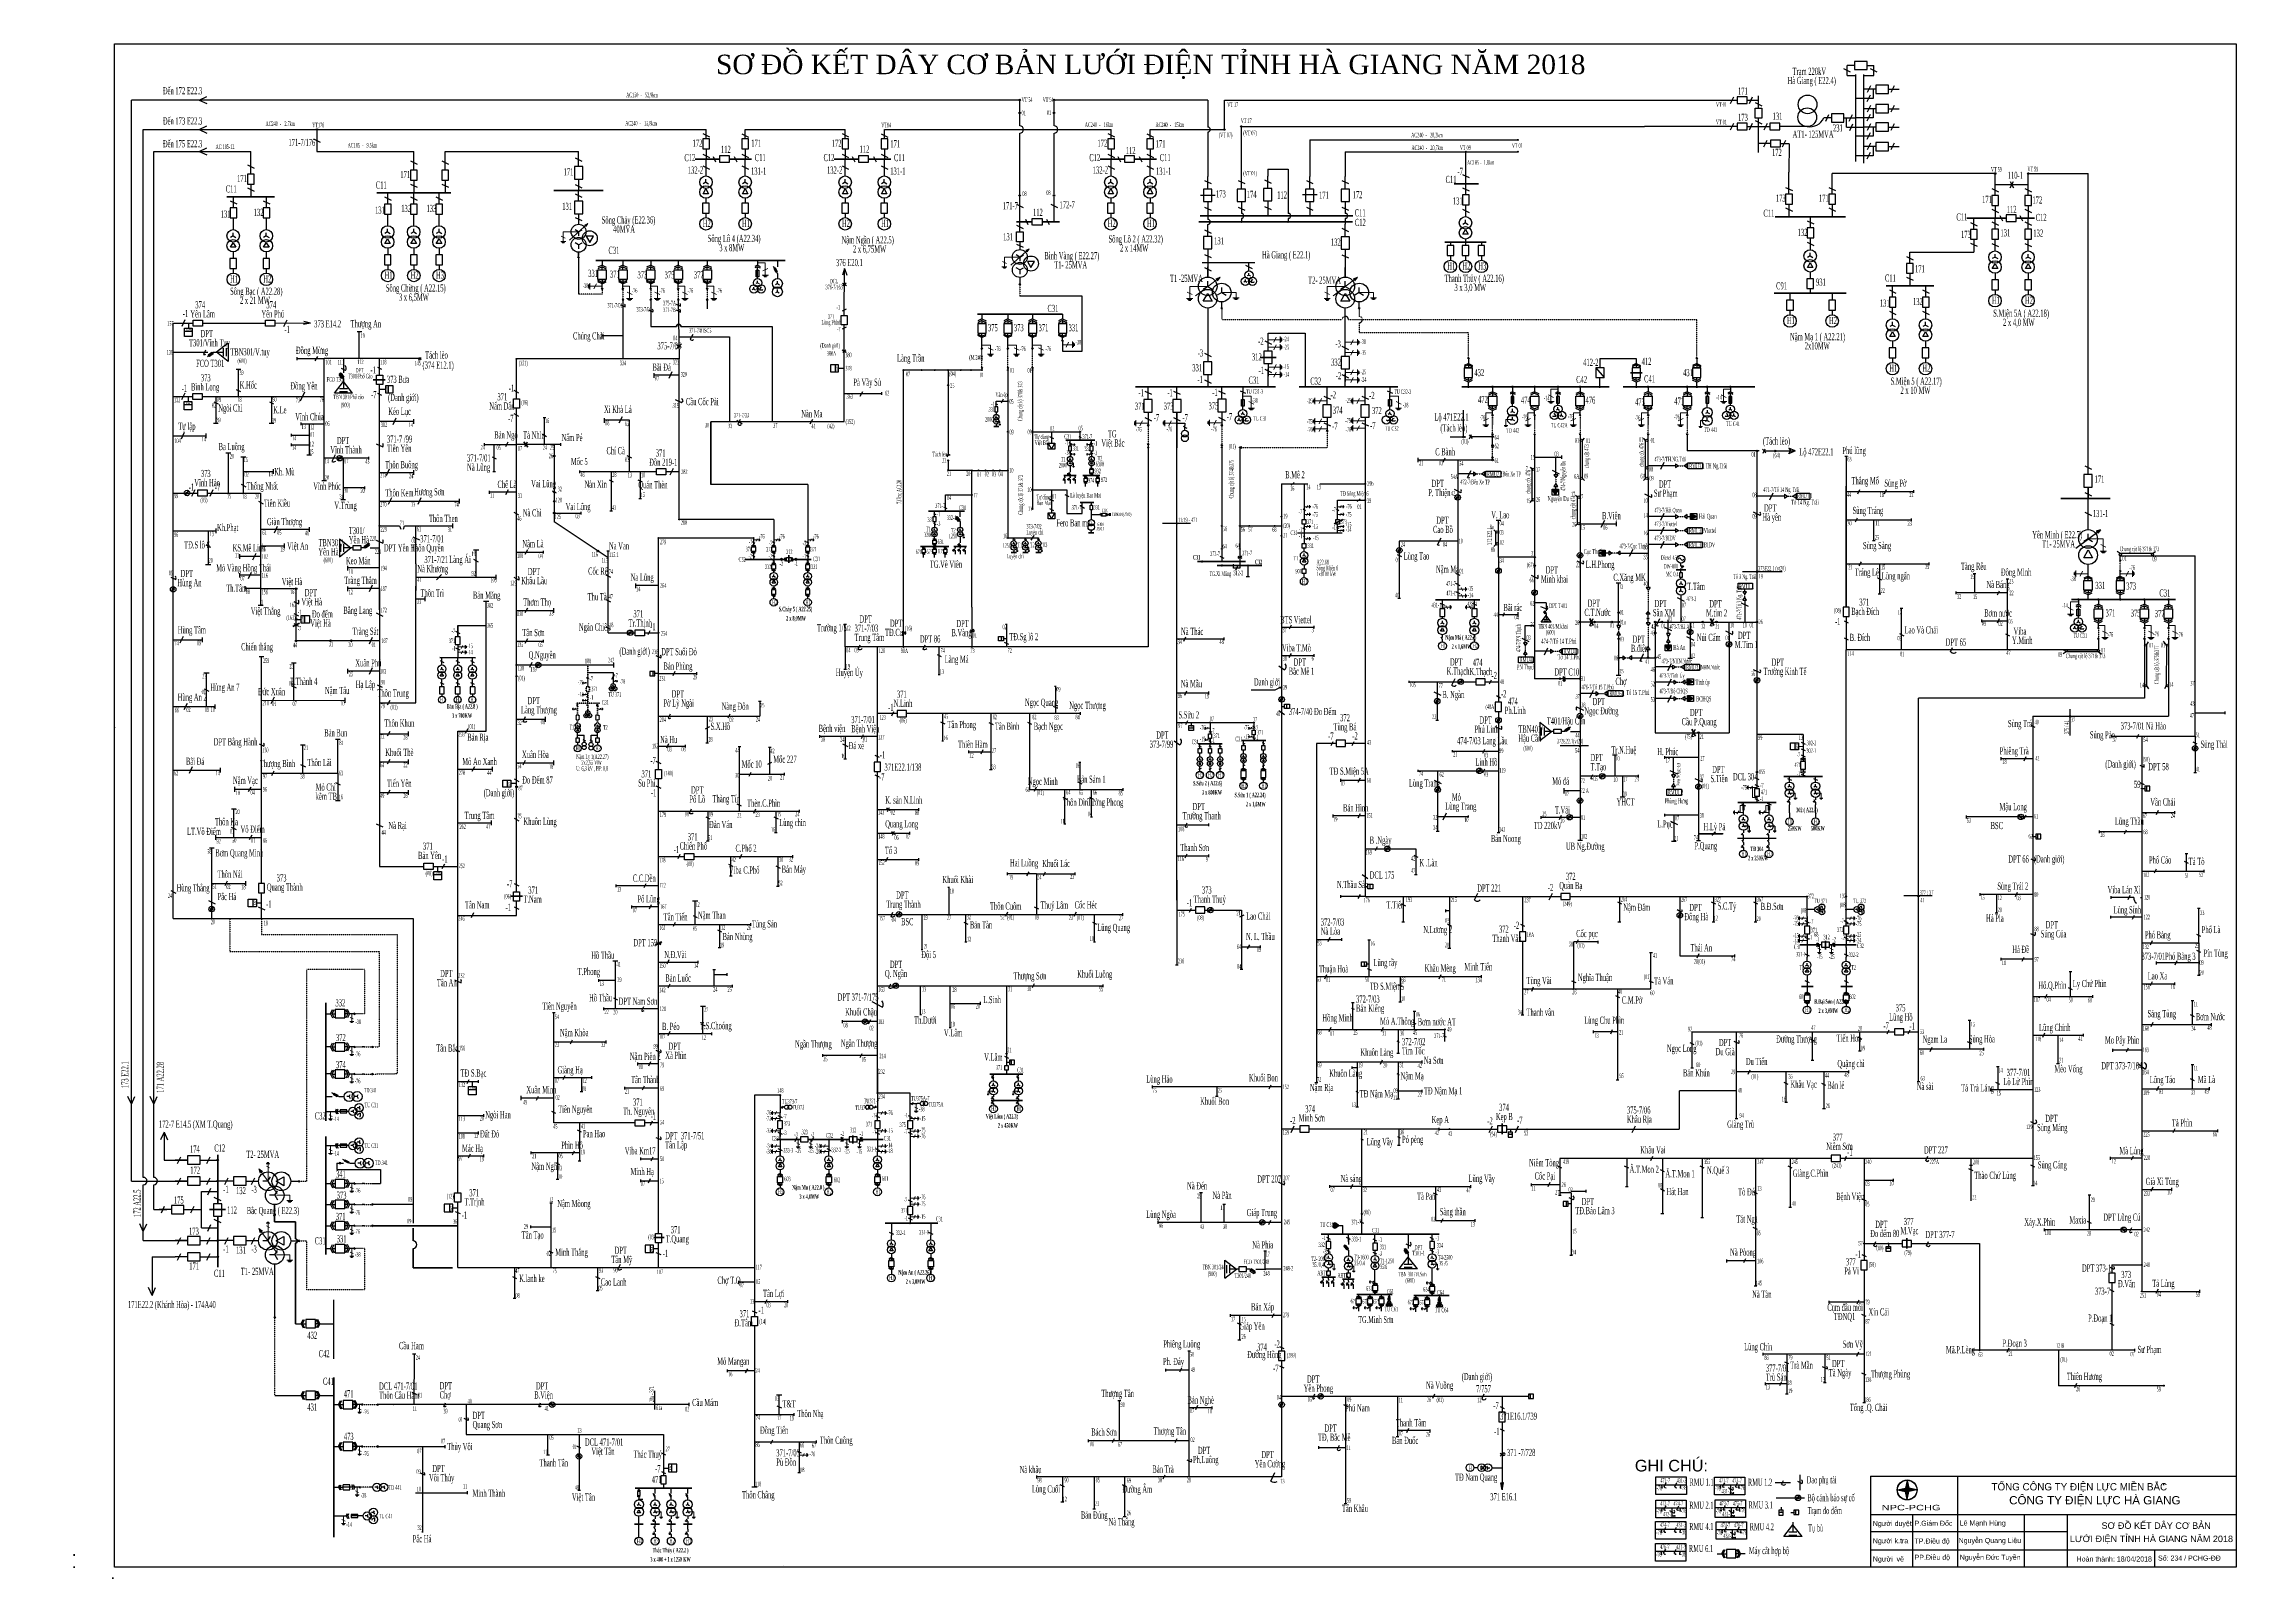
# Model space of a CAD drawing. Header units: inches. Extents: x 5954 to 16840, y 1852 to 5708.
# Drawn here: x 5954 to 8372, y 4016 to 5708 of the extents above; entities that cross this region are included whole.
import ezdxf
from ezdxf.enums import TextEntityAlignment as Align

# ---------------------------------------------------------------- set-up
doc = ezdxf.new("R2010")
doc.units = ezdxf.units.IN
doc.header["$LTSCALE"] = 0.007
doc.header["$MEASUREMENT"] = 0
doc.linetypes.add('DASHED2', pattern=[0.375, 0.25, -0.125])
doc.linetypes.add('HIDDENX2', pattern=[0.75, 0.5, -0.25])
doc.layers.get('0').update_dxf_attribs({"color": 8, "lineweight": 25})
for name, color, linetype, lineweight in [('0.4+6kV', 6, 'Continuous', 25), ('Cap 22', 170, 'HIDDENX2', 25), ('Cap 35', 30, 'HIDDENX2', 25), ('Co ban', 7, 'Continuous', 25), ('Du kien', 3, 'DASHED2', 35), ('DZ 22+10', 170, 'Continuous', 25), ('DZ 35', 30, 'Continuous', 25), ('DZ110', 1, 'Continuous', 25), ('TC 110', 1, 'Continuous', 35), ('TC 22', 170, 'Continuous', 35), ('TC 35', 30, 'Continuous', 35), ('TC04', 6, 'Continuous', 35), ('Tiep dat', 7, 'Continuous', 15)]:
    doc.layers.add(name, color=color, linetype=linetype, lineweight=lineweight)
for name, color, linetype in [('BINHDO', 3, 'Continuous'), ('Chu', 7, 'Continuous'), ('so', 7, 'Continuous')]:
    doc.layers.add(name, color=color, linetype=linetype)
doc.styles.add('chu', font='times.ttf', dxfattribs={"width": 0.5, "height": 0.2})
doc.styles.add('D_KHTEN1', font='VHARIAL.TTF')
doc.styles.add('D_KHTEN2', font='VNARIAL.TTF')
doc.styles.get("Standard").update_dxf_attribs({"font": 'tahoma.ttf'})
doc.styles.add('STYLE12', font='VHMEMO.TTF', dxfattribs={"height": 0.07})
doc.styles.add('STYLE5', font='VHCLARE.TTF', dxfattribs={"height": 10})

msp = doc.modelspace()

# ---------------------------------------------------------------- hatches: boundary and pattern name
at = {"ltscale": 0.3}
h = msp.add_hatch(color=2, dxfattribs=at)
edge = h.paths.add_edge_path(flags=16)
edge.add_arc((8008.8, 4112.9), 11.4, 0, 360)
edge = h.paths.add_edge_path()
edge.add_arc((8008.8, 4112.9), 11.5, 0, 360)
h = msp.add_hatch(color=1, dxfattribs=at)
edge = h.paths.add_edge_path()
edge.add_arc((8008.8, 4112.9), 11, 0, 360)
edge = h.paths.add_edge_path(flags=16)
edge.add_arc((8008.8, 4112.9), 10.8, 0, 360)
h = msp.add_hatch(color=2, dxfattribs=at)
edge = h.paths.add_edge_path()
edge.add_arc((8008.8, 4112.9), 10.8, 0, 360)
edge = h.paths.add_edge_path(flags=16)
edge.add_arc((8008.8, 4112.9), 10.7, 0, 360)
h = msp.add_hatch(color=1, dxfattribs=at)
h.paths.add_polyline_path([(8008.8, 4120.2), (8007.6, 4114.2), (8001.6, 4112.9), (8007.6, 4111.7), (8008.8, 4105.7), (8010.1, 4111.7), (8016.1, 4112.9), (8010.1, 4114.2)])
h.paths.add_polyline_path([(8009.6, 4113.7), (8013, 4112.9), (8009.6, 4112.2), (8008.8, 4108.8), (8008.1, 4112.2), (8004.7, 4112.9), (8008.1, 4113.7), (8008.8, 4117.1)], flags=16)
msp.add_hatch(color=2, dxfattribs=at).paths.add_polyline_path([(8009.6, 4113.7), (8008.8, 4117.1), (8008.1, 4113.7), (8004.7, 4112.9), (8008.1, 4112.2), (8008.8, 4108.8), (8009.6, 4112.2), (8013, 4112.9)])
at = {"layer": '0.4+6kV'}
for points in [[(7079, 5226.5), (7078.4, 5227.2), (7077.7, 5227.9), (7077.7, 5226.6)], [(7084.5, 5232.6), (7083.9, 5233.3), (7083.3, 5234), (7083.2, 5232.7)], [(7084.5, 5226.5), (7083.9, 5227.2), (7083.3, 5227.9), (7083.2, 5226.6)], [(7090.2, 5226.5), (7089.6, 5227.2), (7089, 5227.9), (7088.9, 5226.6)], [(6963.3, 5154.5), (6962.7, 5155.2), (6962.1, 5155.9), (6962, 5154.6)], [(6957.7, 5148.4), (6957.1, 5149.1), (6956.5, 5149.9), (6956.4, 5148.6)], [(6963.3, 5148.4), (6962.7, 5149.1), (6962.1, 5149.9), (6962, 5148.6)], [(6969, 5148.4), (6968.4, 5149.1), (6967.8, 5149.9), (6967.7, 5148.6)], [(7760.3, 5132.1), (7760.9, 5131), (7761.4, 5130), (7762.2, 5131.7)], [(7878, 4871.4), (7877.7, 4872.1), (7877.3, 4872.7), (7876.9, 4871.6)], [(7906.6, 4871.4), (7906.2, 4872.1), (7905.9, 4872.7), (7905.4, 4871.6)], [(7827.1, 4835), (7826.8, 4835.6), (7826.4, 4836.2), (7826, 4835.2)], [(7855.3, 4835), (7855, 4835.6), (7854.6, 4836.2), (7854.2, 4835.2)], [(7827.1, 4821.5), (7826.8, 4822.1), (7826.4, 4822.7), (7826, 4821.7)], [(7855.3, 4821.5), (7855, 4822.1), (7854.6, 4822.7), (7854.2, 4821.7)], [(7000, 4544.5), (6999.7, 4545.1), (6999.4, 4545.8), (6998.9, 4544.7)], [(7027.7, 4544.5), (7027.3, 4545.1), (7027, 4545.8), (7026.5, 4544.7)], [(7000, 4539.4), (6999.7, 4540), (6999.4, 4540.6), (6998.9, 4539.6)], [(7027.7, 4539.4), (7027.3, 4540), (7027, 4540.6), (7026.5, 4539.6)], [(7363.7, 4341.2), (7363, 4342), (7362.3, 4342.9), (7362.2, 4341.4)], [(7369.5, 4341.2), (7368.8, 4342), (7368.1, 4342.9), (7368, 4341.4)], [(7375.1, 4341.2), (7374.4, 4342), (7373.7, 4342.9), (7373.6, 4341.4)], [(7386.5, 4338.9), (7385.8, 4339.7), (7385.1, 4340.5), (7385, 4339)], [(7391.5, 4338.9), (7390.8, 4339.7), (7390.1, 4340.5), (7390, 4339)], [(7396.5, 4338.9), (7395.8, 4339.7), (7395.1, 4340.5), (7395, 4339)], [(6626.8, 4078.3), (6626.5, 4079), (6626.1, 4079.7), (6625.6, 4078.5)], [(6626.8, 4064.1), (6626.5, 4064.8), (6626.1, 4065.5), (6625.6, 4064.3)], [(6644.6, 4078.3), (6644.2, 4079), (6643.9, 4079.7), (6643.4, 4078.5)], [(6644.6, 4064.1), (6644.2, 4064.8), (6643.9, 4065.5), (6643.4, 4064.3)], [(6662.7, 4078.3), (6662.4, 4079), (6662, 4079.7), (6661.5, 4078.5)], [(6662.7, 4064.1), (6662.4, 4064.8), (6662, 4065.5), (6661.5, 4064.3)]]:
    msp.add_hatch(color=256, dxfattribs=at).paths.add_polyline_path(points)
at = {"layer": 'DZ 22+10'}
for points in [[(7524.1, 5329.3, -1), (7525.8, 5329.3, -1)], [(7550.6, 5329.3, -1), (7552.3, 5329.3, -1)], [(7572.8, 5329.3, -1), (7574.5, 5329.3, -1)], [(7597.1, 5329.3, -1), (7598.8, 5329.3, -1)], [(7622.8, 5329.3, -1), (7624.6, 5329.3, -1)], [(7647.2, 5329.3, -1), (7648.9, 5329.3, -1)], [(7668.9, 5329.3, -1), (7670.6, 5329.3, -1)], [(7709.2, 5329.3, -1), (7710.9, 5329.3, -1)], [(7722.2, 5329.3, -1), (7723.9, 5329.3, -1)], [(7765.3, 5329.3, -1), (7767.1, 5329.3, -1)], [(7775.9, 5329.3, -1), (7777.7, 5329.3, -1)], [(7787.5, 5329.3, -1), (7789.2, 5329.3, -1)], [(7812.9, 5329.3, -1), (7814.7, 5329.3, -1)], [(7518.7, 5274, -1), (7520.4, 5274, -1)], [(7550.6, 5274.3, -1), (7552.3, 5274.3, -1)], [(7550.6, 5264.6, -1), (7552.3, 5264.6, -1)], [(7550.6, 5248.6, -1), (7552.3, 5248.6, -1)], [(7842.3, 5258.6, -1), (7844, 5258.6, -1)], [(7862.5, 5258.6, -1), (7864.2, 5258.6, -1)], [(7597.1, 5141.5, -1), (7598.8, 5141.5, -1)], [(7597.1, 5132.2, -1), (7598.8, 5132.2, -1)], [(7842.3, 5125.4, -1), (7844, 5125.4, -1)], [(7689.7, 5080.2, -1), (7691.4, 5080.2, -1)], [(7647.2, 5070, -1), (7648.9, 5070, -1)], [(7663.3, 5070, -1), (7665, 5070, -1)], [(7682.2, 5070, -1), (7683.9, 5070, -1)], [(7689.7, 5069.9, -1), (7691.4, 5069.9, -1)], [(7722.2, 5073.9, -1), (7723.9, 5073.9, -1)], [(7730.1, 5069.9, -1), (7731.8, 5069.9, -1)], [(7730.1, 5057.9, -1), (7731.8, 5057.9, -1)], [(7737.4, 5069.9, -1), (7739.1, 5069.9, -1)], [(7782.4, 5069.9, -1), (7784.1, 5069.9, -1)], [(7797.7, 5069.9, -1), (7799.4, 5069.9, -1)], [(7842.3, 5069.9, -1), (7844, 5069.9, -1)], [(7689.7, 5051.5, -1), (7691.4, 5051.5, -1)], [(7689.8, 5030.3, -1), (7691.5, 5030.3, -1)], [(7722.2, 5030.8, -1), (7723.9, 5030.8, -1)], [(7730.1, 5030.6, -1), (7731.9, 5030.6, -1)], [(7625.1, 5007.5, -1), (7626.8, 5007.5, -1)], [(7647.2, 5007.5, -1), (7648.9, 5007.5, -1)], [(7647.2, 4933.4, -1), (7648.9, 4933.4, -1)], [(7777.8, 4947.9, -1), (7779.5, 4947.9, -1)], [(7842.3, 4904.6, -1), (7844, 4904.6, -1)]]:
    msp.add_hatch(color=170, dxfattribs=at).paths.add_polyline_path(points)
at = {"layer": 'DZ 22+10', "ltscale": 0.06}
for points in [[(7620.7, 5209.9), (7617.4, 5216.6), (7624.1, 5216.6)], [(7776.7, 5186.4), (7770, 5183), (7770, 5189.7)], [(7669.2, 5145.9), (7675.9, 5149.3), (7675.9, 5142.6)], [(7745.2, 5038.3), (7741.8, 5045), (7748.5, 5045)], [(7773, 5004), (7766.3, 5000.6), (7766.3, 5007.3)], [(7773.2, 4985.6), (7766.5, 4982.3), (7766.5, 4989)]]:
    msp.add_hatch(color=256, dxfattribs=at).paths.add_polyline_path(points)
at = {"layer": 'DZ 22+10'}
h = msp.add_hatch(color=170, dxfattribs=at)
h.paths.add_polyline_path([(6339.3, 4207.1, 0.414214), (6339.2, 4207), (6339.3, 4207)], flags=17)
h.paths.add_polyline_path([(6339.4, 4207, 0.414214), (6339.3, 4207.1), (6339.3, 4207), (6339.2, 4207, 1)])
at = {"layer": 'DZ 22+10', "ltscale": 0.3}
h = msp.add_hatch(color=170, dxfattribs=at)
edge = h.paths.add_edge_path()
edge.add_arc((8008.8, 4112.9), 11.4, 0, 360)
edge = h.paths.add_edge_path(flags=16)
edge.add_arc((8008.8, 4112.9), 11, 0, 360)
h = msp.add_hatch(color=170, dxfattribs=at)
h.paths.add_polyline_path([(8008.8, 4123.5), (8010.7, 4114.8), (8019.4, 4112.9), (8010.7, 4111.1), (8008.8, 4102.4), (8007, 4111.1), (7998.3, 4112.9), (8007, 4114.8)])
h.paths.add_polyline_path([(8008.8, 4120.2), (8010.1, 4114.2), (8016.1, 4112.9), (8010.1, 4111.7), (8008.8, 4105.7), (8007.6, 4111.7), (8001.6, 4112.9), (8007.6, 4114.2)], flags=16)
at = {"layer": 'DZ 35'}
for points in [[(6474.6, 5360.1, 1), (6475.6, 5360.1, 1)], [(6591.9, 5360.1, 1), (6593, 5360.1, 1)], [(6653.9, 5360.1, 1), (6655, 5360.1, 1)], [(6901.3, 5347.8, 1), (6902.4, 5347.8, 1)], [(6921.2, 5347.8, 1), (6922.3, 5347.8, 1)], [(6935.9, 5347.8, 1), (6937, 5347.8, 1)], [(6950.6, 5347.8, 1), (6951.7, 5347.8, 1)], [(6964.5, 5347.8, -1), (6965.6, 5347.8, -1)], [(6975.9, 5347.8, -1), (6976.9, 5347.8, -1)], [(6987.9, 5347.8, -1), (6989, 5347.8, -1)], [(7016.5, 5347.8, -1), (7017.6, 5347.8, -1)], [(7043.7, 5347.8, -1), (7044.8, 5347.8, -1)], [(6950.6, 5331, 1), (6951.7, 5331, 1)], [(7016.5, 5313.6, -1), (7017.6, 5313.6, -1)], [(6709.4, 5290.8, 1), (6710.5, 5290.8, 1)], [(6756.6, 5290.8, 1), (6757.7, 5290.8, 1)], [(6799.5, 5290.8, 1), (6800.5, 5290.8, 1)], [(6820.9, 5290.8, 1), (6822, 5290.8, 1)], [(7016.5, 5279.8, 1), (7017.6, 5279.8, 1)], [(7043.7, 5279.8, 1), (7044.8, 5279.8, 1)], [(7096.1, 5279.8, 1), (7097.2, 5279.8, 1)], [(6516.6, 5254, 1), (6516.6, 5252.3, 1)], [(6950.6, 5248.2, 1), (6951.7, 5248.2, 1)], [(7171.1, 5262.5, 1), (7172.2, 5262.5, 1)], [(7252.5, 5262.5, 1), (7253.6, 5262.5, 1)], [(7272.3, 5262.5, 1), (7273.4, 5262.5, 1)], [(6950.6, 5237.5, 1), (6951.7, 5237.5, 1)], [(6976.7, 5237.2, 1), (6977.7, 5237.2, 1)], [(6984.1, 5237.2, 1), (6985.2, 5237.2, 1)], [(6991.9, 5237.2, 1), (6993, 5237.2, 1)], [(7000.4, 5237.2, 1), (7001.5, 5237.2, 1)], [(7007.6, 5237.2, 1), (7008.7, 5237.2, 1)], [(7016.5, 5237.2, 1), (7017.6, 5237.2, 1)], [(7410.4, 5222.3, 1), (7411.5, 5222.3, 1)], [(6516.8, 5214.1, 1), (6516.8, 5212.4, 1)], [(6516.8, 5204, 1), (6516.8, 5202.3, 1)], [(6976.7, 5210.1, -1), (6977.7, 5210.1, -1)], [(7043.7, 5215.9, 1), (7044.8, 5215.9, 1)], [(7410.4, 5204.4, 1), (7411.5, 5204.4, 1)], [(6323.5, 5176, 1), (6324.6, 5176, 1)], [(6516.6, 5191.1, 1), (6516.6, 5189.4, 1)], [(6654, 5183.1, 1), (6655.1, 5183.1, 1)], [(6758.2, 5183.1, 1), (6759.3, 5183.1, 1)], [(7043.7, 5194.7, 1), (7044.8, 5194.7, 1)], [(7202.9, 5178.8, 1), (7204, 5178.8, 1)], [(7252.5, 5176, 1), (7253.6, 5176, 1)], [(7272.3, 5176, 1), (7273.4, 5176, 1)], [(7282.7, 5176, 1), (7283.7, 5176, 1)], [(7310.6, 5176, 1), (7311.7, 5176, 1)], [(7318.4, 5186.3, 1), (7319.5, 5186.3, 1)], [(7318.4, 5176, 1), (7319.5, 5176, 1)], [(6631.1, 5162.6, 1), (6632.2, 5162.6, 1)], [(6736, 5162.6, 1), (6737, 5162.6, 1)], [(7016.5, 5162.8, -1), (7017.6, 5162.8, -1)], [(7252.5, 5150.7, 1), (7253.6, 5150.7, 1)], [(7272.3, 5150.7, 1), (7273.4, 5150.7, 1)], [(7318.4, 5165.1, 1), (7319.5, 5165.1, 1)], [(6564.8, 5149.3, 1), (6564.8, 5147.6, 1)], [(6232.1, 5107.7, 1), (6232.1, 5105.9, 1)], [(8196.8, 5094.8, 1), (8198.5, 5094.8, 1)], [(8218.9, 5094.8, 1), (8220.6, 5094.8, 1)], [(8243.1, 5094.8, 1), (8244.8, 5094.8, 1)], [(8243.1, 5094.8, 1), (8244.8, 5094.8, 1)], [(8243.1, 5094.8, 1), (8244.8, 5094.8, 1)], [(8269.6, 5094.8, 1), (8271.3, 5094.8, 1)], [(8269.6, 5094.8, 1), (8271.3, 5094.8, 1)], [(8296.2, 5094.8, 1), (8297.9, 5094.8, 1)], [(8296.2, 5094.8, 1), (8297.9, 5094.8, 1)], [(6232.1, 5073.8, 1), (6232.1, 5072.1, 1)], [(6631.1, 5058.1, 1), (6632.2, 5058.1, 1)], [(6231.8, 5050, 1), (6231.8, 5048.2, 1)], [(6270, 5050.3, 1), (6270, 5048.6, 1)], [(6293, 5050.2, 1), (6293, 5048.5, 1)], [(6901.3, 5042.5, 1), (6902.4, 5042.5, 1)], [(6976.7, 5042.5, 1), (6977.7, 5042.5, 1)], [(6474.6, 5022.6, 1), (6475.6, 5022.6, 1)], [(6474.6, 5010.1, 1), (6475.6, 5010.1, 1)], [(6631.6, 5013.6, 1), (6631.6, 5012.5, 1)], [(7240.5, 4959.1, 1), (7239.4, 4959.1, 1)], [(7287.6, 4959.1, -1), (7288.7, 4959.1, -1)], [(8188.3, 4965.1, -1), (8188.3, 4966.8, -1)], [(6475.1, 4889, 1), (6475.1, 4887.3, 1)], [(8268.3, 4886.4, -1), (8267.2, 4886.4, -1)], [(8148, 4833.5, -1), (8146.9, 4833.5, -1)], [(7897.9, 4767.3, 1), (7898.9, 4767.3, 1)], [(7941.1, 4767.3, 1), (7942.1, 4767.3, 1)], [(8020.5, 4767.9, -1), (8022.2, 4767.9, -1)], [(7897.9, 4753, 1), (7898.9, 4753, 1)], [(7941.1, 4753, 1), (7942.1, 4753, 1)], [(7897.9, 4714.1, 1), (7898.9, 4714.1, 1)], [(7941.1, 4714.1, 1), (7942.1, 4714.1, 1)], [(7498.4, 4620.8, 1), (7499.4, 4620.8, 1)], [(7016, 4594, -1), (7014.9, 4594, -1)], [(6765.2, 4548.3, 1), (6766.3, 4548.3, 1)], [(6872.6, 4550.5, 1), (6873.7, 4550.5, 1)], [(6765.2, 4499.5, 1), (6766.3, 4499.5, 1)], [(6818.9, 4499.5, 1), (6820, 4499.5, 1)], [(6872.6, 4499.5, 1), (6873.7, 4499.5, 1)], [(7504.2, 4511.4, -1), (7504.2, 4510.3, -1)], [(7589.8, 4511, -1), (7589.8, 4510, -1)], [(6908.7, 4407, 1), (6909.8, 4407, 1)], [(7961.3, 4385, -1), (7961.3, 4384, -1)], [(7988.2, 4385, -1), (7988.2, 4384, -1)], [(7300.8, 4356.8, -1), (7300.8, 4355.8, -1)], [(8267.8, 4361.7, -1), (8267.8, 4360.6, -1)], [(8267.8, 4332.5, -1), (8267.8, 4331.4, -1)], [(8088.5, 4267.4, -1), (8088.5, 4266.3, -1)], [(8291.9, 4228.4, -1), (8291.9, 4227.3, -1)]]:
    msp.add_hatch(color=256, dxfattribs=at).paths.add_polyline_path(points)
h = msp.add_hatch(color=5, dxfattribs=at)
h.paths.add_polyline_path([(6627.7, 4207.4), (6627.7, 4207), (6628.1, 4207, 0.414214)])
h.paths.add_polyline_path([(6627.3, 4207, 0.414214), (6627.7, 4206.6), (6627.7, 4207)])
h.paths.add_polyline_path([(6627.3, 4207), (6627.7, 4207), (6627.7, 4207.4, 0.414214)])
h.paths.add_polyline_path([(6627.7, 4207), (6627.7, 4206.6, 0.414214), (6628.1, 4207)])
at = {"layer": 'DZ110'}
for points in [[(7029.2, 5645.5, 1), (7030.9, 5645.5, 1)], [(7067.1, 5645.5, 1), (7068.8, 5645.5, 1)], [(6254.1, 5613.1, 1), (6255.9, 5613.1, 1)], [(7029.2, 5631.3, 1), (7030.9, 5631.3, 1)], [(7067.1, 5631.3, 1), (7068.8, 5631.3, 1)], [(7254.9, 5613.1, 1), (7256.7, 5613.1, 1)], [(7273.7, 5616.4, 1), (7275.4, 5616.4, 1)], [(7522.5, 5588.5, 1), (7521.4, 5588.5, 1)], [(7579.8, 5601.6, 1), (7578.8, 5601.6, 1)], [(7579.8, 5588.5, 1), (7578.8, 5588.5, 1)], [(8105.1, 5564.6, 1), (8106.8, 5564.6, 1)], [(8141.6, 5564.6, 1), (8143.3, 5564.6, 1)], [(7029.2, 5540.3, 1), (7030.9, 5540.3, 1)], [(7067.1, 5540.3, 1), (7068.8, 5540.3, 1)], [(7238, 5517.9, 1), (7236.9, 5517.9, 1)], [(7304.2, 5517.9, 1), (7303.1, 5517.9, 1)], [(7350.4, 5517.9, 1), (7349.3, 5517.9, 1)], [(7350.4, 5517.9, 1), (7349.3, 5517.9, 1)], [(7275.1, 5511.2, 1), (7274, 5511.2, 1)], [(7326.8, 5511.2, 1), (7325.8, 5511.2, 1)], [(7389.6, 5511.2, 1), (7388.5, 5511.2, 1)], [(6145.5, 4475.8, 1), (6145.5, 4477.5, 1)], [(6145.5, 4452.6, 1), (6145.5, 4454.4, 1)], [(6145.5, 4452.6, 1), (6145.5, 4454.4, 1)], [(6145.5, 4386.9, 1), (6145.5, 4388.6, 1)], [(6145.5, 4369.1, 1), (6145.5, 4370.8, 1)]]:
    msp.add_hatch(color=1, dxfattribs=at).paths.add_polyline_path(points)
at = {"layer": 'TC 35'}
for points in [[(7230.6, 5136.6, -1), (7231.7, 5136.6, -1)], [(7252.5, 5132.4, -1), (7253.6, 5132.4, -1)], [(7265.2, 5132.6, -1), (7266.3, 5132.6, -1)], [(7272.3, 5136.6, -1), (7273.4, 5136.6, -1)], [(7281.1, 5132.4, -1), (7282.2, 5132.4, -1)], [(7318.4, 4998.1, -1), (7319.5, 4998.1, -1)], [(7318.4, 4970.3, -1), (7319.5, 4970.3, -1)], [(7407, 4417.3, -1), (7408.1, 4417.3, -1)]]:
    msp.add_hatch(color=256, dxfattribs=at).paths.add_polyline_path(points)
h = msp.add_hatch(dxfattribs=at)
h.set_pattern_fill('ANSI31', color=5, scale=0.393701)
h.set_pattern_definition([(45, (3639.96308, 2435.750033), (-0.0347985621, 0.0347985621), [])])
h.paths.add_polyline_path([(5953.8, 4041.9, 1), (5953.8, 4041.9, 1)])
h = msp.add_hatch(dxfattribs=at)
h.set_pattern_fill('ANSI31', color=5, scale=0.393701)
h.set_pattern_definition([(45, (3646.60663, 2434.099883), (-0.0347985621, 0.0347985621), [])])
h.paths.add_polyline_path([(5960.4, 4040.2, 1), (5960.4, 4040.2, 1)])
h = msp.add_hatch(dxfattribs=at)
h.set_pattern_fill('ANSI31', color=5, scale=0.393701)
h.set_pattern_definition([(45, (3648.017744, 2435.702826), (-0.0347985621, 0.0347985621), [])])
h.paths.add_polyline_path([(5961.8, 4041.8, 1), (5961.8, 4041.8, 1)])
h = msp.add_hatch(dxfattribs=at)
h.set_pattern_fill('ANSI31', color=5, scale=0.393701)
h.set_pattern_definition([(45, (3649.10958, 2436.35871), (-0.0347985621, 0.0347985621), [])])
h.paths.add_polyline_path([(5962.9, 4042.5, 1), (5962.9, 4042.5, 1)])
h = msp.add_hatch(dxfattribs=at)
h.set_pattern_fill('ANSI31', color=5, scale=0.393701)
h.set_pattern_definition([(45, (3650.101704, 2435.04072), (-0.0347985621, 0.0347985621), [])])
h.paths.add_polyline_path([(5963.9, 4041.2, 1), (5963.9, 4041.2, 1)])
h = msp.add_hatch(dxfattribs=at)
h.set_pattern_fill('ANSI31', color=5, scale=0.393701)
h.set_pattern_definition([(45, (3663.396417, 2435.750033), (-0.0347985621, 0.0347985621), [])])
h.paths.add_polyline_path([(5977.2, 4041.9, 1), (5977.2, 4041.9, 1)])
h = msp.add_hatch(dxfattribs=at)
h.set_pattern_fill('ANSI31', color=5, scale=0.393701)
h.set_pattern_definition([(45, (3670.03997, 2434.099883), (-0.0347985621, 0.0347985621), [])])
h.paths.add_polyline_path([(5983.9, 4040.2, 1), (5983.9, 4040.2, 1)])
h = msp.add_hatch(dxfattribs=at)
h.set_pattern_fill('ANSI31', color=5, scale=0.393701)
h.set_pattern_definition([(45, (3671.45108, 2435.702826), (-0.0347985621, 0.0347985621), [])])
h.paths.add_polyline_path([(5985.3, 4041.8, 1), (5985.3, 4041.8, 1)])
h = msp.add_hatch(dxfattribs=at)
h.set_pattern_fill('ANSI31', color=5, scale=0.393701)
h.set_pattern_definition([(45, (3672.542916, 2436.35871), (-0.0347985621, 0.0347985621), [])])
h.paths.add_polyline_path([(5986.4, 4042.5, 1), (5986.4, 4042.5, 1)])
h = msp.add_hatch(dxfattribs=at)
h.set_pattern_fill('ANSI31', color=5, scale=0.393701)
h.set_pattern_definition([(45, (3673.53504, 2435.04072), (-0.0347985621, 0.0347985621), [])])
h.paths.add_polyline_path([(5987.4, 4041.2, 1), (5987.3, 4041.2, 1)])
h = msp.add_hatch(dxfattribs=at)
h.set_pattern_fill('ANSI31', color=5, scale=0.393701)
h.set_pattern_definition([(45, (3681.95359, 2435.750033), (-0.0347985621, 0.0347985621), [])])
h.paths.add_polyline_path([(5995.8, 4041.9, 1), (5995.8, 4041.9, 1)])
h = msp.add_hatch(dxfattribs=at)
h.set_pattern_fill('ANSI31', color=5, scale=0.393701)
h.set_pattern_definition([(45, (3688.59714, 2434.099883), (-0.0347985621, 0.0347985621), [])])
h.paths.add_polyline_path([(6002.4, 4040.2, 1), (6002.4, 4040.2, 1)])
h = msp.add_hatch(dxfattribs=at)
h.set_pattern_fill('ANSI31', color=5, scale=0.393701)
h.set_pattern_definition([(45, (3690.008254, 2435.702826), (-0.0347985621, 0.0347985621), [])])
h.paths.add_polyline_path([(6003.8, 4041.8, 1), (6003.8, 4041.8, 1)])
h = msp.add_hatch(dxfattribs=at)
h.set_pattern_fill('ANSI31', color=5, scale=0.393701)
h.set_pattern_definition([(45, (3691.10009, 2436.35871), (-0.0347985621, 0.0347985621), [])])
h.paths.add_polyline_path([(6004.9, 4042.5, 1), (6004.9, 4042.5, 1)])
h = msp.add_hatch(dxfattribs=at)
h.set_pattern_fill('ANSI31', color=5, scale=0.393701)
h.set_pattern_definition([(45, (3692.092215, 2435.04072), (-0.0347985621, 0.0347985621), [])])
h.paths.add_polyline_path([(6005.9, 4041.2, 1), (6005.9, 4041.2, 1)])
h = msp.add_hatch(dxfattribs=at)
h.set_pattern_fill('ANSI31', color=5, scale=0.393701)
h.set_pattern_definition([(45, (3663.396417, 2422.391653), (-0.0347985621, 0.0347985621), [])])
h.paths.add_polyline_path([(5977.2, 4028.5, 1), (5977.2, 4028.5, 1)])
h = msp.add_hatch(dxfattribs=at)
h.set_pattern_fill('ANSI31', color=5, scale=0.393701)
h.set_pattern_definition([(45, (3670.03997, 2420.7415), (-0.0347985621, 0.0347985621), [])])
h.paths.add_polyline_path([(5983.9, 4026.9, 1), (5983.9, 4026.9, 1)])
h = msp.add_hatch(dxfattribs=at)
h.set_pattern_fill('ANSI31', color=5, scale=0.393701)
h.set_pattern_definition([(45, (3671.45108, 2422.344446), (-0.0347985621, 0.0347985621), [])])
h.paths.add_polyline_path([(5985.3, 4028.5, 1), (5985.3, 4028.5, 1)])
h = msp.add_hatch(dxfattribs=at)
h.set_pattern_fill('ANSI31', color=5, scale=0.393701)
h.set_pattern_definition([(45, (3672.542916, 2423.00033), (-0.0347985621, 0.0347985621), [])])
h.paths.add_polyline_path([(5986.4, 4029.1, 1), (5986.4, 4029.1, 1)])
h = msp.add_hatch(dxfattribs=at)
h.set_pattern_fill('ANSI31', color=5, scale=0.393701)
h.set_pattern_definition([(45, (3673.53504, 2421.68234), (-0.0347985621, 0.0347985621), [])])
h.paths.add_polyline_path([(5987.4, 4027.8, 1), (5987.3, 4027.8, 1)])
h = msp.add_hatch(dxfattribs=at)
h.set_pattern_fill('ANSI31', color=5, scale=0.393701)
h.set_pattern_definition([(45, (3681.95192, 2422.39141), (-0.0347985621, 0.0347985621), [])])
h.paths.add_polyline_path([(5995.8, 4028.5, 1), (5995.8, 4028.5, 1)])
h = msp.add_hatch(dxfattribs=at)
h.set_pattern_fill('ANSI31', color=5, scale=0.393701)
h.set_pattern_definition([(45, (3688.59547, 2420.74126), (-0.0347985621, 0.0347985621), [])])
h.paths.add_polyline_path([(6002.4, 4026.9, 1), (6002.4, 4026.9, 1)])
h = msp.add_hatch(dxfattribs=at)
h.set_pattern_fill('ANSI31', color=5, scale=0.393701)
h.set_pattern_definition([(45, (3690.006583, 2422.3442), (-0.0347985621, 0.0347985621), [])])
h.paths.add_polyline_path([(6003.8, 4028.5, 1), (6003.8, 4028.5, 1)])
h = msp.add_hatch(dxfattribs=at)
h.set_pattern_fill('ANSI31', color=5, scale=0.393701)
h.set_pattern_definition([(45, (3691.09842, 2423.000087), (-0.0347985621, 0.0347985621), [])])
h.paths.add_polyline_path([(6004.9, 4029.1, 1), (6004.9, 4029.1, 1)])
h = msp.add_hatch(dxfattribs=at)
h.set_pattern_fill('ANSI31', color=5, scale=0.393701)
h.set_pattern_definition([(45, (3692.090544, 2421.682095), (-0.0347985621, 0.0347985621), [])])
h.paths.add_polyline_path([(6005.9, 4027.8, 1), (6005.9, 4027.8, 1)])
h = msp.add_hatch(dxfattribs=at)
h.set_pattern_fill('ANSI31', color=5, scale=0.393701)
h.set_pattern_definition([(30.650668, (2114.09672, 2411.178983), (-0.0587225735, 0.0347985621), [])])
edge = h.paths.add_edge_path()
edge.add_ellipse((6018.7, 4017.3), major_axis=(-0.00544, 0), ratio=0.592593, start_angle=180, end_angle=360)
edge.add_ellipse((6018.7, 4017.3), major_axis=(0.00544, 0), ratio=0.592593, start_angle=180, end_angle=360)
h = msp.add_hatch(dxfattribs=at)
h.set_pattern_fill('ANSI31', color=5, scale=0.393701)
h.set_pattern_definition([(30.650668, (2125.30771, 2409.52883), (-0.0587225735, 0.0347985621), [])])
edge = h.paths.add_edge_path()
edge.add_ellipse((6029.9, 4015.7), major_axis=(-0.00544, 0), ratio=0.592593, start_angle=180, end_angle=360)
edge.add_ellipse((6029.9, 4015.7), major_axis=(0.00544, 0), ratio=0.592593, start_angle=180, end_angle=360)
h = msp.add_hatch(dxfattribs=at)
h.set_pattern_fill('ANSI31', color=5, scale=0.393701)
h.set_pattern_definition([(30.650668, (2127.688966, 2411.131776), (-0.0587225735, 0.0347985621), [])])
edge = h.paths.add_edge_path()
edge.add_ellipse((6032.2, 4017.3), major_axis=(-0.00544, 0), ratio=0.592593, start_angle=180, end_angle=360)
edge.add_ellipse((6032.2, 4017.3), major_axis=(-0.00544, 0), ratio=0.592593, start_angle=0, end_angle=180)
h = msp.add_hatch(dxfattribs=at)
h.set_pattern_fill('ANSI31', color=5, scale=0.393701)
h.set_pattern_definition([(30.650668, (2129.53144, 2411.78766), (-0.0587225735, 0.0347985621), [])])
edge = h.paths.add_edge_path()
edge.add_ellipse((6034.1, 4017.9), major_axis=(0.00544, 0), ratio=0.592593, start_angle=0, end_angle=180)
edge.add_ellipse((6034.1, 4017.9), major_axis=(-0.00544, 0), ratio=0.592593, start_angle=0, end_angle=180)
h = msp.add_hatch(dxfattribs=at)
h.set_pattern_fill('ANSI31', color=5, scale=0.393701)
h.set_pattern_definition([(30.650668, (2131.20565, 2410.46967), (-0.0587225735, 0.0347985621), [])])
edge = h.paths.add_edge_path()
edge.add_ellipse((6035.8, 4016.6), major_axis=(-0.00544, 0), ratio=0.592593, start_angle=180, end_angle=360)
edge.add_ellipse((6035.8, 4016.6), major_axis=(0.00544, 0), ratio=0.592593, start_angle=180, end_angle=360)

# ---------------------------------------------------------------- linework, layer by layer
msp.add_line((7968.5, 4128.1), (7968.5, 4027.6))
at = {"color": 0}
for p, q in [((7968.5, 4128.1), (8371.7, 4128.1)), ((8064.4, 4128.1), (8064.4, 4027.6)), ((8371.7, 4128.1), (8371.7, 4027.6)), ((7968.5, 4085.9), (8371.7, 4085.9)), ((8185.4, 4066.6), (7968.5, 4066.6)), ((8014.8, 4085.9), (8014.8, 4027.6)), ((8137.7, 4085.9), (8137.7, 4027.6)), ((8185.4, 4085.9), (8185.4, 4027.6)), ((7968.5, 4047), (8371.7, 4047)), ((8281.7, 4047), (8281.7, 4027.6))]:
    msp.add_line(p, q, dxfattribs=at)
at = {"color": 0, "ltscale": 0.3}
for p, q in [((7998.3, 4112.9), (8007, 4114.8)), ((7998.3, 4112.9), (8007, 4111.1)), ((8008.8, 4123.5), (8007, 4114.8)), ((8008.8, 4102.4), (8007, 4111.1)), ((8008.8, 4123.5), (8010.7, 4114.8)), ((8008.8, 4102.4), (8010.7, 4111.1)), ((8019.4, 4112.9), (8010.7, 4114.8)), ((8019.4, 4112.9), (8010.7, 4111.1))]:
    msp.add_line(p, q, dxfattribs=at)
at = {"color": 0}
msp.add_lwpolyline([(8371.7, 4027.6), (6031.7, 4027.6), (6031.7, 5707.5), (8371.7, 5707.5)], close=True, dxfattribs=at)
at = {"color": 0, "ltscale": 0.3}
for radius in [11, 11, 10.8]:
    msp.add_circle((8008.8, 4112.9), radius, dxfattribs=at)
at = {"layer": '0.4+6kV', "color": 6}
for p, q in [((6681, 5542.3), (6684, 5547.5)), ((6687, 5542.3), (6681, 5542.3)), ((6684, 5547.5), (6687, 5542.3)), ((6684, 5537.2), (6684, 5532)), ((6724.2, 5542.3), (6727.2, 5547.5)), ((6730.1, 5542.3), (6724.2, 5542.3)), ((6727.2, 5547.5), (6730.1, 5542.3)), ((6727.2, 5537.2), (6727.2, 5532)), ((6834.5, 5542.3), (6837.5, 5547.5)), ((6840.5, 5542.3), (6834.5, 5542.3)), ((6837.5, 5547.5), (6840.5, 5542.3)), ((6837.5, 5537.2), (6837.5, 5532)), ((6877.7, 5542.3), (6880.7, 5547.5)), ((6883.6, 5542.3), (6877.7, 5542.3)), ((6880.7, 5547.5), (6883.6, 5542.3)), ((6880.7, 5537.2), (6880.7, 5532)), ((7127.6, 5542.3), (7130.6, 5547.5)), ((7133.6, 5542.3), (7127.6, 5542.3)), ((7130.6, 5547.5), (7133.6, 5542.3)), ((7130.6, 5537.2), (7130.6, 5532)), ((7170.8, 5542.3), (7173.8, 5547.5)), ((7176.7, 5542.3), (7170.8, 5542.3)), ((7173.8, 5547.5), (7176.7, 5542.3)), ((7173.8, 5537.2), (7173.8, 5532)), ((6684, 5521), (6684, 5516)), ((6684, 5520), (6684, 5516)), ((6727.2, 5521), (6727.2, 5516)), ((6727.2, 5520), (6727.2, 5516)), ((6837.5, 5521), (6837.5, 5516)), ((6837.5, 5520), (6837.5, 5516)), ((6880.7, 5521), (6880.7, 5516)), ((6880.7, 5520), (6880.7, 5516)), ((7130.6, 5521), (7130.6, 5516)), ((7130.6, 5520), (7130.6, 5516)), ((7173.8, 5521), (7173.8, 5516)), ((7173.8, 5520), (7173.8, 5516)), ((6329.9, 5487.4), (6332.9, 5492.6)), ((6332.9, 5492.6), (6335.9, 5487.4)), ((6358.7, 5487.4), (6361.7, 5492.6)), ((6361.7, 5492.6), (6364.7, 5487.4)), ((6386.6, 5487.4), (6389.6, 5492.6)), ((6389.6, 5492.6), (6392.6, 5487.4)), ((6684, 5512.4), (6684, 5512.4)), ((6727.2, 5512.4), (6727.2, 5512.4)), ((6837.5, 5512.4), (6837.5, 5512.4)), ((6880.7, 5512.4), (6880.7, 5512.4)), ((7130.6, 5512.4), (7130.6, 5512.4)), ((7173.8, 5512.4), (7173.8, 5512.4)), ((7505, 5488.7), (7505, 5485)), ((7518.7, 5497.5), (7521.7, 5502.7)), ((7524.7, 5497.5), (7518.7, 5497.5)), ((7521.7, 5502.7), (7524.7, 5497.5)), ((7521.8, 5492.4), (7521.8, 5485)), ((7539.2, 5488.7), (7539.2, 5485)), ((6159.6, 5483.2), (6162.6, 5488.3)), ((6165.6, 5483.2), (6159.6, 5483.2)), ((6162.6, 5488.3), (6165.6, 5483.2)), ((6162.7, 5478), (6162.7, 5470.7)), ((6196.1, 5483.2), (6199.1, 5488.3)), ((6202.1, 5483.2), (6196.1, 5483.2)), ((6199.1, 5488.3), (6202.1, 5483.2)), ((6199.1, 5478), (6199.1, 5470.7)), ((6335.9, 5487.4), (6329.9, 5487.4)), ((6333, 5482.3), (6333, 5474.9)), ((6364.7, 5487.4), (6358.7, 5487.4)), ((6361.8, 5482.3), (6361.8, 5474.9)), ((6392.6, 5487.4), (6386.6, 5487.4)), ((6389.7, 5482.3), (6389.7, 5474.9)), ((7505, 5474), (7505, 5469)), ((7505, 5473), (7505, 5469)), ((7505, 5465.3), (7505, 5465.3)), ((7521.8, 5474), (7521.8, 5469)), ((7521.8, 5473), (7521.8, 5469)), ((7521.8, 5465.3), (7521.8, 5465.3)), ((7539.2, 5474), (7539.2, 5469)), ((7539.2, 5473), (7539.2, 5469)), ((7539.2, 5465.3), (7539.2, 5465.3)), ((7898.9, 5461.1), (7901.9, 5466.2)), ((7901.9, 5466.2), (7904.9, 5461.1)), ((8102.7, 5459.7), (8105.7, 5464.9)), ((8105.7, 5464.9), (8108.7, 5459.7)), ((8139.2, 5459.7), (8142.2, 5464.9)), ((8142.2, 5464.9), (8145.2, 5459.7)), ((6162.7, 5459.7), (6162.7, 5454.6)), ((6162.7, 5458.6), (6162.7, 5454.6)), ((6162.7, 5451), (6162.7, 5451)), ((6199.1, 5459.7), (6199.1, 5454.6)), ((6199.1, 5458.6), (6199.1, 5454.6)), ((6199.1, 5451), (6199.1, 5451)), ((6333, 5463.9), (6333, 5458.9)), ((6333, 5462.9), (6333, 5458.9)), ((6333, 5455.2), (6333, 5455.2)), ((6361.8, 5463.9), (6361.8, 5458.9)), ((6361.8, 5462.9), (6361.8, 5458.9)), ((6361.8, 5455.2), (6361.8, 5455.2)), ((6389.7, 5463.9), (6389.7, 5458.9)), ((6389.7, 5462.9), (6389.7, 5458.9)), ((6389.7, 5455.2), (6389.7, 5455.2)), ((7904.9, 5461.1), (7898.9, 5461.1)), ((7901.9, 5455.9), (7901.9, 5448.6)), ((8108.7, 5459.7), (8102.7, 5459.7)), ((8105.7, 5454.6), (8105.7, 5447.2)), ((8145.2, 5459.7), (8139.2, 5459.7)), ((8142.2, 5454.6), (8142.2, 5447.2)), ((7879.6, 5432.2), (7879.6, 5424.9)), ((7901.9, 5437.6), (7901.9, 5432.5)), ((7901.9, 5436.5), (7901.9, 5432.5)), ((7926.1, 5432.2), (7926.1, 5424.9)), ((8105.7, 5436.2), (8105.7, 5431.2)), ((8105.7, 5435.1), (8105.7, 5431.2)), ((8105.7, 5427.5), (8105.7, 5427.5)), ((8142.2, 5436.2), (8142.2, 5431.2)), ((8142.2, 5435.1), (8142.2, 5431.2)), ((8142.2, 5427.5), (8142.2, 5427.5)), ((7879.6, 5413.9), (7879.6, 5408.8)), ((7879.6, 5412.8), (7879.6, 5408.8)), ((7879.6, 5405.2), (7879.6, 5405.2)), ((7926.1, 5413.9), (7926.1, 5408.8)), ((7926.1, 5412.8), (7926.1, 5408.8)), ((7926.1, 5405.2), (7926.1, 5405.2)), ((7989.6, 5384.8), (7992.6, 5390)), ((7995.6, 5384.8), (7989.6, 5384.8)), ((7992.6, 5390), (7995.6, 5384.8)), ((7992.6, 5379.7), (7992.6, 5372.3)), ((8026.1, 5384.8), (8029.1, 5390)), ((8032, 5384.8), (8026.1, 5384.8)), ((8029.1, 5390), (8032, 5384.8)), ((8029.1, 5379.7), (8029.1, 5372.3)), ((7992.6, 5361.3), (7992.6, 5356.3)), ((7992.6, 5360.3), (7992.6, 5356.3)), ((7992.6, 5352.7), (7992.6, 5352.7)), ((8029.1, 5361.3), (8029.1, 5356.3)), ((8029.1, 5360.3), (8029.1, 5356.3)), ((8029.1, 5352.7), (8029.1, 5352.7))]:
    msp.add_line(p, q, dxfattribs=at)
at = {"layer": '0.4+6kV'}
for p, q in [((7573.6, 5293.4), (7573.6, 5295.9)), ((7618.2, 5297.4), (7617.9, 5296.8)), ((7621.6, 5296.8), (7617.9, 5296.8)), ((7619.7, 5300), (7619.3, 5299.3)), ((7621.6, 5296.8), (7619.7, 5300)), ((7627.7, 5297.9), (7625.8, 5296.8)), ((7627.7, 5297.9), (7627.7, 5300)), ((7627.7, 5297.9), (7629.5, 5296.8)), ((7808.3, 5297.4), (7808, 5296.8)), ((7811.6, 5296.8), (7808, 5296.8)), ((7809.8, 5300), (7809.4, 5299.3)), ((7811.6, 5296.8), (7809.8, 5300)), ((7817.8, 5297.9), (7815.9, 5296.8)), ((7817.8, 5297.9), (7815.9, 5296.8)), ((7817.8, 5297.9), (7817.8, 5300)), ((7817.8, 5297.9), (7817.8, 5300)), ((7817.8, 5297.9), (7819.6, 5296.8)), ((7817.8, 5297.9), (7819.6, 5296.8)), ((7004.2, 5291.2), (7003, 5290.5)), ((7004.2, 5291.2), (7004.2, 5292.5)), ((7004.2, 5291.2), (7005.4, 5290.5)), ((7004.3, 5288.3), (7004.3, 5287)), ((7004.3, 5285.6), (7004.3, 5287)), ((7272.1, 5292.9), (7270.3, 5291.8)), ((7272.1, 5292.9), (7272.1, 5295)), ((7272.1, 5292.9), (7273.9, 5291.8)), ((7278.2, 5291.8), (7280, 5295)), ((7278.2, 5291.8), (7281.9, 5291.8)), ((7280, 5295), (7280.4, 5294.3)), ((7281.5, 5292.4), (7281.9, 5291.8)), ((7434.4, 5292.9), (7436.2, 5291.8)), ((7438.2, 5292.9), (7436.4, 5291.8)), ((7438.2, 5292.9), (7438.2, 5295)), ((7440.5, 5291.8), (7442.3, 5295)), ((7440.5, 5291.8), (7444.2, 5291.8)), ((7442.3, 5295), (7442.7, 5294.3)), ((7443.8, 5292.4), (7444.2, 5291.8)), ((7573.6, 5293.4), (7571.4, 5292.1)), ((7573.6, 5293.4), (7575.8, 5292.1)), ((7788.4, 5292.2), (7786.2, 5291)), ((7788.4, 5292.2), (7788.4, 5294.8)), ((7788.4, 5292.2), (7790.6, 5291)), ((7077.7, 5226.6), (7079, 5226.5)), ((7078.2, 5228.9), (7080, 5226.7)), ((7078.4, 5227.2), (7079.1, 5227.8)), ((7078.4, 5227.2), (7079, 5226.5)), ((7080, 5230.1), (7080, 5231.5)), ((7080, 5230.1), (7080, 5229)), ((7080, 5226.7), (7080, 5222.8)), ((7083.2, 5232.7), (7083.3, 5234)), ((7083.2, 5232.7), (7084.5, 5232.6)), ((7083.2, 5226.6), (7083.3, 5227.9)), ((7083.2, 5226.6), (7084.5, 5226.5)), ((7083.3, 5234), (7083.9, 5233.3)), ((7083.3, 5227.9), (7083.9, 5227.2)), ((7083.7, 5235), (7085.6, 5232.8)), ((7083.7, 5228.9), (7085.6, 5226.7)), ((7083.9, 5233.3), (7084.5, 5232.6)), ((7083.9, 5227.2), (7084.6, 5227.8)), ((7083.9, 5227.2), (7084.5, 5226.5)), ((7084, 5233.3), (7084.7, 5233.9)), ((7085.6, 5245), (7084.4, 5244.3)), ((7085.6, 5245), (7085.6, 5246.3)), ((7085.6, 5245), (7086.7, 5244.3)), ((7085.6, 5242), (7085.6, 5235.2)), ((7085.6, 5232.8), (7085.6, 5231.5)), ((7085.6, 5230.1), (7085.6, 5231.5)), ((7085.6, 5230.1), (7085.6, 5229)), ((7085.6, 5226.7), (7085.6, 5222.8)), ((7088.9, 5226.6), (7089, 5227.9)), ((7088.9, 5226.6), (7090.2, 5226.5)), ((7089, 5227.9), (7089.6, 5227.2)), ((7089.4, 5228.9), (7091.3, 5226.7)), ((7089.6, 5227.2), (7090.3, 5227.8)), ((7089.6, 5227.2), (7090.2, 5226.5)), ((7091.3, 5230.1), (7091.3, 5231.5)), ((7091.3, 5230.1), (7091.3, 5229)), ((7091.3, 5226.7), (7091.3, 5222.8)), ((7102.7, 5230.3), (7101, 5229.5)), ((7102.7, 5229.8), (7101, 5228.9)), ((7102.7, 5223.3), (7101, 5224.1)), ((7102.7, 5222.7), (7101, 5223.5)), ((7102.7, 5230.3), (7102.7, 5231.5)), ((7102.7, 5230.3), (7104.4, 5229.5)), ((7102.7, 5229.8), (7104.4, 5228.9)), ((7102.7, 5228.6), (7102.7, 5229.8)), ((7102.7, 5224.5), (7102.7, 5223.3)), ((7102.7, 5223.3), (7104.4, 5224.1)), ((7102.7, 5222.7), (7104.4, 5223.5)), ((7102.7, 5219.3), (7102.7, 5222.7)), ((7109.3, 5240.1), (7107.5, 5239.3)), ((7109.3, 5239.6), (7107.5, 5238.7)), ((7109.3, 5233.1), (7107.5, 5233.9)), ((7109.3, 5232.5), (7107.5, 5233.3)), ((7108.1, 5244.3), (7109.3, 5246.3)), ((7108.1, 5244.3), (7110.4, 5244.3)), ((7109.3, 5246.3), (7110.4, 5244.3)), ((7109.3, 5240.1), (7109.3, 5242)), ((7109.3, 5240.1), (7111, 5239.3)), ((7109.3, 5239.6), (7111, 5238.7)), ((7109.3, 5238.4), (7109.3, 5239.6)), ((7109.3, 5234.3), (7109.3, 5233.1)), ((7109.3, 5233.1), (7111, 5233.9)), ((7109.3, 5232.5), (7111, 5233.3)), ((7109.3, 5231.5), (7109.3, 5232.5)), ((7116.1, 5230.3), (7114.4, 5229.5)), ((7116.1, 5229.8), (7114.4, 5228.9)), ((7116.1, 5223.3), (7114.4, 5224.1)), ((7116.1, 5222.7), (7114.4, 5223.5)), ((7116.1, 5230.3), (7116.1, 5231.5)), ((7116.1, 5230.3), (7117.8, 5229.5)), ((7116.1, 5228.6), (7116.1, 5229.8)), ((7116.1, 5229.8), (7117.8, 5228.9)), ((7116.1, 5224.5), (7116.1, 5223.3)), ((7116.1, 5223.3), (7117.8, 5224.1)), ((7116.1, 5222.7), (7117.8, 5223.5)), ((7116.1, 5219.3), (7116.1, 5222.7)), ((7119.3, 5188.4), (7118.1, 5188.4)), ((6924.1, 5152.3), (6922.4, 5151.4)), ((6924.1, 5151.7), (6922.4, 5150.9)), ((6924.1, 5152.3), (6924.1, 5153.4)), ((6924.1, 5152.3), (6925.9, 5151.4)), ((6924.1, 5151.7), (6925.9, 5150.9)), ((6924.1, 5150.5), (6924.1, 5151.7)), ((6936.1, 5162.1), (6934.4, 5161.2)), ((6936.1, 5161.5), (6934.4, 5160.7)), ((6936.1, 5155), (6934.4, 5155.8)), ((6936.1, 5154.4), (6934.4, 5155.3)), ((6936.1, 5152.3), (6934.4, 5151.4)), ((6936.1, 5151.7), (6934.4, 5150.9)), ((6935, 5166.2), (6936.1, 5168.2)), ((6935, 5166.2), (6937.3, 5166.2)), ((6936.1, 5168.2), (6937.3, 5166.2)), ((6936.1, 5162.1), (6936.1, 5164)), ((6936.1, 5162.1), (6937.9, 5161.2)), ((6936.1, 5161.5), (6937.9, 5160.7)), ((6936.1, 5160.3), (6936.1, 5161.5)), ((6936.1, 5156.2), (6936.1, 5155)), ((6936.1, 5155), (6937.9, 5155.8)), ((6936.1, 5154.4), (6937.9, 5155.3)), ((6936.1, 5153.4), (6936.1, 5154.4)), ((6936.1, 5152.3), (6936.1, 5153.4)), ((6936.1, 5152.3), (6937.9, 5151.4)), ((6936.1, 5151.7), (6937.9, 5150.9)), ((6936.1, 5150.5), (6936.1, 5151.7)), ((6948, 5152.3), (6946.3, 5151.4)), ((6948, 5151.7), (6946.3, 5150.9)), ((6948, 5152.3), (6948, 5153.4)), ((6948, 5152.3), (6949.7, 5151.4)), ((6948, 5150.5), (6948, 5151.7)), ((6948, 5151.7), (6949.7, 5150.9)), ((6956.9, 5150.8), (6958.8, 5148.6)), ((6958.8, 5152), (6958.8, 5153.4)), ((6958.8, 5152), (6958.8, 5151)), ((6962, 5154.6), (6962.1, 5155.9)), ((6962, 5154.6), (6963.3, 5154.5)), ((6962.1, 5155.9), (6962.7, 5155.2)), ((6962.5, 5156.9), (6964.4, 5154.7)), ((6962.5, 5150.8), (6964.3, 5148.6)), ((6962.7, 5155.2), (6963.4, 5155.8)), ((6962.7, 5155.2), (6963.3, 5154.5)), ((6964.4, 5166.9), (6963.2, 5166.2)), ((6964.4, 5166.9), (6964.4, 5168.2)), ((6964.4, 5166.9), (6965.5, 5166.2)), ((6964.4, 5164), (6964.4, 5157.2)), ((6964.4, 5154.7), (6964.4, 5153.4)), ((6964.4, 5152), (6964.4, 5153.4)), ((6964.4, 5152), (6964.4, 5151)), ((6968.2, 5150.8), (6970, 5148.6)), ((6970, 5152), (6970, 5153.4)), ((6970, 5152), (6970, 5151)), ((7023.5, 5152.1), (7022.3, 5151.4)), ((7023.5, 5152.1), (7023.5, 5153.4)), ((7023.5, 5152.1), (7024.7, 5151.4)), ((7036.3, 5152.1), (7035.1, 5151.4)), ((7036.3, 5152.1), (7036.3, 5153.4)), ((7036.3, 5152.1), (7037.4, 5151.4)), ((7050.7, 5152.1), (7049.5, 5151.4)), ((7050.7, 5152.1), (7050.7, 5153.4)), ((7050.7, 5152.1), (7051.8, 5151.4)), ((7108.9, 5171.2), (7108.9, 5169.9)), ((7108.9, 5168.5), (7108.9, 5169.9)), ((6924.1, 5145.2), (6922.4, 5146)), ((6924.1, 5144.6), (6922.4, 5145.5)), ((6924.1, 5146.4), (6924.1, 5145.2)), ((6924.1, 5145.2), (6925.9, 5146)), ((6924.1, 5144.6), (6925.9, 5145.5)), ((6924.1, 5141.3), (6924.1, 5144.6)), ((6936.1, 5145.2), (6934.4, 5146)), ((6936.1, 5144.6), (6934.4, 5145.5)), ((6936.1, 5146.4), (6936.1, 5145.2)), ((6936.1, 5145.2), (6937.9, 5146)), ((6936.1, 5144.6), (6937.9, 5145.5)), ((6936.1, 5141.3), (6936.1, 5144.6)), ((6948, 5145.2), (6946.3, 5146)), ((6948, 5144.6), (6946.3, 5145.5)), ((6948, 5146.4), (6948, 5145.2)), ((6948, 5145.2), (6949.7, 5146)), ((6948, 5144.6), (6949.7, 5145.5)), ((6948, 5141.3), (6948, 5144.6)), ((6956.4, 5148.6), (6956.5, 5149.9)), ((6956.4, 5148.6), (6957.7, 5148.4)), ((6956.5, 5149.9), (6957.1, 5149.1)), ((6957.1, 5149.1), (6957.8, 5149.7)), ((6957.1, 5149.1), (6957.7, 5148.4)), ((6958.8, 5148.6), (6958.8, 5144.8)), ((6962, 5148.6), (6962.1, 5149.9)), ((6962, 5148.6), (6963.3, 5148.4)), ((6962.1, 5149.9), (6962.7, 5149.1)), ((6962.7, 5149.1), (6963.4, 5149.7)), ((6962.7, 5149.1), (6963.3, 5148.4)), ((6964.3, 5148.6), (6964.3, 5144.8)), ((6967.7, 5148.6), (6967.8, 5149.9)), ((6967.7, 5148.6), (6969, 5148.4)), ((6967.8, 5149.9), (6968.4, 5149.1)), ((6968.4, 5149.1), (6969.1, 5149.7)), ((6968.4, 5149.1), (6969, 5148.4)), ((6970, 5148.6), (6970, 5144.8)), ((7023.6, 5149.2), (7023.6, 5147.9)), ((7023.6, 5146.5), (7023.6, 5147.9)), ((7036.3, 5149.2), (7036.3, 5147.9)), ((7036.3, 5146.5), (7036.3, 5147.9)), ((7050.7, 5149.2), (7050.7, 5147.9)), ((7050.7, 5146.5), (7050.7, 5147.9)), ((7341.9, 5135.9), (7343.7, 5139)), ((7345.5, 5135.9), (7341.9, 5135.9)), ((7343.7, 5139), (7345.5, 5135.9)), ((7343.7, 5132.8), (7343.7, 5128.8)), ((7759.3, 5132), (7759.3, 5134.9)), ((7759.3, 5132), (7760.8, 5129.2)), ((7759.3, 5127.4), (7759.3, 5129.1)), ((7759.3, 5124.4), (7759.3, 5127.4)), ((7760.9, 5131), (7760.1, 5130.6)), ((7760.3, 5132.1), (7760.9, 5131)), ((7762.2, 5131.7), (7760.3, 5132.1)), ((7761.4, 5130), (7760.9, 5131)), ((7762.2, 5131.7), (7761.4, 5130)), ((6758.8, 5107.9), (6756.7, 5106.9)), ((6758.8, 5107.2), (6756.7, 5106.2)), ((6757, 5112.8), (6758.8, 5115.9)), ((6760.6, 5112.8), (6757, 5112.8)), ((6758.8, 5115.9), (6760.6, 5112.8)), ((6758.8, 5109.7), (6758.8, 5107.9)), ((6758.8, 5107.9), (6760.8, 5106.9)), ((6758.8, 5107.2), (6758.8, 5105.7)), ((6758.8, 5107.2), (6760.8, 5106.2)), ((6796.2, 5107.9), (6794.1, 5106.9)), ((6796.2, 5107.2), (6794.1, 5106.2)), ((6794.4, 5112.8), (6796.2, 5115.9)), ((6798, 5112.8), (6794.4, 5112.8)), ((6796.2, 5115.9), (6798, 5112.8)), ((6796.2, 5109.7), (6796.2, 5107.9)), ((6796.2, 5107.9), (6798.3, 5106.9)), ((6796.2, 5107.2), (6796.2, 5105.7)), ((6796.2, 5107.2), (6798.3, 5106.2)), ((7343.7, 5118.9), (7343.7, 5123.6)), ((7759.4, 5112.6), (7757.4, 5111.4)), ((7759.3, 5117.6), (7759.3, 5119.3)), ((7759.4, 5112.6), (7759.4, 5114.8)), ((7759.4, 5112.6), (7761.4, 5111.4)), ((6758.8, 5099.1), (6756.7, 5100.1)), ((6758.8, 5098.3), (6756.7, 5099.3)), ((6758.8, 5099.1), (6758.8, 5100.5)), ((6758.8, 5099.1), (6760.8, 5100.1)), ((6758.8, 5098.3), (6760.8, 5099.3)), ((6758.8, 5095.8), (6758.8, 5098.3)), ((6796.2, 5099.1), (6794.1, 5100.1)), ((6796.2, 5098.3), (6794.1, 5099.3)), ((6796.2, 5099.1), (6796.2, 5100.5)), ((6796.2, 5099.1), (6798.3, 5100.1)), ((6796.2, 5098.3), (6798.3, 5099.3)), ((6796.2, 5095.8), (6796.2, 5098.3)), ((7494.2, 5059.9), (7496.2, 5063.3)), ((7498.2, 5059.9), (7494.2, 5059.9)), ((7496.2, 5063.3), (7498.2, 5059.9)), ((7496.2, 5053), (7496.2, 5056.1)), ((7529.5, 5059.9), (7531.5, 5063.3)), ((7533.5, 5059.9), (7529.5, 5059.9)), ((7531.5, 5063.3), (7533.5, 5059.9)), ((7531.5, 5053), (7531.5, 5056.1)), ((8193.7, 5063.4), (8191.9, 5062.3)), ((8193.7, 5063.4), (8193.7, 5065.5)), ((8193.7, 5063.4), (8195.5, 5062.3)), ((8199.8, 5062.3), (8201.6, 5065.5)), ((8199.8, 5062.3), (8203.5, 5062.3)), ((8201.6, 5065.5), (8202, 5064.8)), ((8203.1, 5062.9), (8203.5, 5062.3)), ((7496.2, 5050.6), (7494.7, 5053.4)), ((7496.2, 5048.1), (7496.2, 5050.6)), ((7531.5, 5050.6), (7530, 5053.4)), ((7531.5, 5048.1), (7531.5, 5050.6)), ((6391, 5010.2), (6392.8, 5013.2)), ((6394.5, 5010.2), (6391, 5010.2)), ((6392.8, 5013.2), (6394.5, 5010.2)), ((6392.8, 4998.5), (6392.8, 5006.8)), ((6408.4, 5010.2), (6410.1, 5013.2)), ((6411.9, 5010.2), (6408.4, 5010.2)), ((6410.1, 5013.2), (6411.9, 5010.2)), ((6410.2, 4998.5), (6410.2, 5006.8)), ((6424.6, 5010.2), (6426.3, 5013.2)), ((6428.1, 5010.2), (6424.6, 5010.2)), ((6426.3, 5013.2), (6428.1, 5010.2)), ((6426.4, 4998.5), (6426.4, 5006.8)), ((6390.2, 4998.5), (6390.2, 4990.8)), ((6395.4, 4998.5), (6390.2, 4998.5)), ((6390.2, 4990.8), (6395.4, 4990.8)), ((6390.8, 5003.4), (6394.9, 5001.4)), ((6392.8, 4990.8), (6392.8, 4988.2)), ((6395.4, 4990.8), (6395.4, 4998.5)), ((6407.6, 4998.5), (6407.6, 4990.7)), ((6412.8, 4998.5), (6407.6, 4998.5)), ((6407.6, 4990.7), (6412.8, 4990.7)), ((6408.1, 5003.4), (6412.3, 5001.4)), ((6410.2, 4990.7), (6410.2, 4988.1)), ((6412.8, 4990.7), (6412.8, 4998.5)), ((6423.8, 4998.5), (6423.8, 4990.8)), ((6429, 4998.5), (6423.8, 4998.5)), ((6423.8, 4990.8), (6429, 4990.8)), ((6424.3, 5003.4), (6428.4, 5001.4)), ((6426.4, 4990.8), (6426.4, 4988.2)), ((6429, 4998.5), (6429, 4990.8)), ((6578.8, 4996.2), (6578.7, 4995.9)), ((6580.5, 4995.9), (6578.7, 4995.9)), ((6579.6, 4997.5), (6579.4, 4997.1)), ((6580.5, 4995.9), (6579.6, 4997.5)), ((6583.5, 4996.4), (6582.6, 4995.9)), ((6583.5, 4996.4), (6583.5, 4997.5)), ((6583.5, 4996.4), (6584.4, 4995.9)), ((6551, 4966.4), (6550.8, 4966.2)), ((6552.7, 4966.2), (6550.8, 4966.2)), ((6551.7, 4967.7), (6551.6, 4967.4)), ((6552.7, 4966.2), (6551.7, 4967.7)), ((6555.7, 4966.7), (6554.8, 4966.2)), ((6555.7, 4966.7), (6555.7, 4967.7)), ((6555.7, 4966.7), (6556.6, 4966.2)), ((6542.6, 4952.2), (6541.4, 4950.1)), ((6541.4, 4950.1), (6543.7, 4950.1)), ((6542.5, 4942.4), (6542.5, 4947.9)), ((6542.5, 4937.2), (6542.5, 4934.6)), ((6543.7, 4950.1), (6542.6, 4952.2)), ((6564.5, 4952.2), (6563.3, 4950.1)), ((6563.3, 4950.1), (6565.6, 4950.1)), ((6564.4, 4942.4), (6564.4, 4947.9)), ((6564.4, 4937.2), (6564.4, 4934.6)), ((6565.6, 4950.1), (6564.5, 4952.2)), ((7230.1, 4908.6), (7227.3, 4907.2)), ((7228.7, 4915.1), (7227.6, 4913.1)), ((7227.6, 4913.1), (7229.9, 4913.1)), ((7229.9, 4913.1), (7228.7, 4915.1)), ((7228.7, 4905.3), (7228.7, 4910.8)), ((7241.3, 4908.6), (7238.6, 4907.2)), ((7240, 4915.1), (7238.8, 4913.1)), ((7238.8, 4913.1), (7241.2, 4913.1)), ((7241.2, 4913.1), (7240, 4915.1)), ((7240, 4905.3), (7240, 4910.8)), ((7252.4, 4908.6), (7249.7, 4907.2)), ((7251.1, 4915.1), (7249.9, 4913.1)), ((7249.9, 4913.1), (7252.3, 4913.1)), ((7252.3, 4913.1), (7251.1, 4915.1)), ((7251.1, 4905.3), (7251.1, 4910.8)), ((7276.9, 4908.9), (7274, 4907.5)), ((7278.3, 4912.2), (7275.6, 4910.8)), ((7277, 4918.7), (7275.8, 4916.7)), ((7275.8, 4916.7), (7278.1, 4916.7)), ((7276.9, 4908.9), (7276.9, 4914.4)), ((7276.9, 4908.9), (7279.8, 4907.5)), ((7278.1, 4916.7), (7277, 4918.7)), ((7298.8, 4908.9), (7295.9, 4907.5)), ((7300.2, 4912.2), (7297.5, 4910.8)), ((7298.9, 4918.7), (7297.7, 4916.7)), ((7297.7, 4916.7), (7300, 4916.7)), ((7298.8, 4908.9), (7298.8, 4914.4)), ((7298.8, 4908.9), (7301.6, 4907.5)), ((7300, 4916.7), (7298.9, 4918.7)), ((7276.9, 4907.9), (7274, 4906.5)), ((7276.9, 4896.6), (7274, 4898)), ((7276.9, 4895.6), (7274, 4897)), ((7276.9, 4907.9), (7276.9, 4905.9)), ((7276.9, 4907.9), (7279.8, 4906.5)), ((7276.9, 4896.6), (7276.9, 4898.7)), ((7276.9, 4896.6), (7279.8, 4898)), ((7276.9, 4895.6), (7279.8, 4897)), ((7276.9, 4895.6), (7276.9, 4895.6)), ((7276.9, 4893.5), (7276.9, 4895.6)), ((7298.8, 4907.9), (7295.9, 4906.5)), ((7298.8, 4896.6), (7295.9, 4898)), ((7298.8, 4895.6), (7295.9, 4897)), ((7298.8, 4907.9), (7298.8, 4905.9)), ((7298.8, 4907.9), (7301.6, 4906.5)), ((7298.8, 4896.6), (7298.8, 4898.7)), ((7298.8, 4896.6), (7301.6, 4898)), ((7298.8, 4895.6), (7301.6, 4897)), ((7298.8, 4895.6), (7298.8, 4895.6)), ((7298.8, 4893.5), (7298.8, 4895.6)), ((7876.9, 4871.6), (7877.3, 4872.7)), ((7876.9, 4871.6), (7878, 4871.4)), ((7879.1, 4881.3), (7877.3, 4880.2)), ((7877.4, 4872.6), (7877.7, 4872.1)), ((7877.7, 4872.1), (7878.4, 4872.5)), ((7878, 4871.4), (7877.7, 4872.1)), ((7879.1, 4871.2), (7877.8, 4873.8)), ((7879.1, 4881.3), (7879.1, 4883.5)), ((7879.1, 4881.3), (7881, 4880.2)), ((7879.1, 4876.6), (7879.1, 4873.8)), ((7879.1, 4871.2), (7879.1, 4868.4)), ((7879.1, 4865.5), (7879.1, 4868.4)), ((7879.1, 4862.6), (7879.1, 4865.5)), ((7879.1, 4859.6), (7879.1, 4862.6)), ((7905.4, 4871.6), (7905.9, 4872.7)), ((7905.4, 4871.6), (7906.6, 4871.4)), ((7907.7, 4881.3), (7905.8, 4880.2)), ((7906, 4872.6), (7906.2, 4872.1)), ((7906.2, 4872.1), (7907, 4872.5)), ((7906.6, 4871.4), (7906.2, 4872.1)), ((7907.7, 4871.2), (7906.3, 4873.8)), ((7907.7, 4881.3), (7907.7, 4883.5)), ((7907.7, 4881.3), (7909.5, 4880.2)), ((7907.7, 4876.6), (7907.7, 4873.8)), ((7907.7, 4871.2), (7907.7, 4868.4)), ((7907.7, 4865.5), (7907.7, 4868.4)), ((7907.7, 4862.6), (7907.7, 4865.5)), ((7907.7, 4859.6), (7907.7, 4862.6)), ((7826, 4835.2), (7826.4, 4836.2)), ((7828.3, 4845), (7826.5, 4844)), ((7826.5, 4836.1), (7826.8, 4835.6)), ((7828.2, 4834.7), (7826.8, 4837.3)), ((7826.8, 4835.6), (7827.5, 4836)), ((7828.3, 4845), (7828.3, 4847.2)), ((7834.6, 4845), (7828.3, 4845)), ((7828.3, 4845), (7830.2, 4844)), ((7828.3, 4840.4), (7828.3, 4837.6)), ((7836.3, 4839.3), (7832.8, 4839.3)), ((7835.8, 4838.9), (7833.4, 4838.9)), ((7835.3, 4838.4), (7833.9, 4838.4)), ((7834.6, 4845), (7834.6, 4839.3)), ((7854.2, 4835.2), (7854.6, 4836.2)), ((7856.5, 4845), (7854.7, 4844)), ((7854.7, 4836.1), (7855, 4835.6)), ((7856.4, 4834.7), (7855, 4837.3)), ((7855, 4835.6), (7855.7, 4836)), ((7856.5, 4845), (7856.5, 4847.2)), ((7856.5, 4845), (7858.4, 4844)), ((7862.8, 4845), (7856.5, 4845)), ((7856.5, 4840.4), (7856.5, 4837.6)), ((7864.5, 4839.3), (7861, 4839.3)), ((7864, 4838.9), (7861.6, 4838.9)), ((7863.4, 4838.4), (7862.1, 4838.4)), ((7862.8, 4845), (7862.8, 4839.3)), ((7879.1, 4859.6), (7879.1, 4856.9)), ((7879.1, 4856.9), (7879.1, 4854.1)), ((7907.7, 4859.6), (7907.7, 4856.9)), ((7907.7, 4856.9), (7907.7, 4854.1)), ((7821.8, 4831.8), (7864.4, 4831.8)), ((7826, 4821.7), (7826.4, 4822.7)), ((7826, 4821.7), (7827.1, 4821.5)), ((7826.5, 4822.6), (7826.8, 4822.1)), ((7827.1, 4835), (7826.8, 4835.6)), ((7828.2, 4826.7), (7826.8, 4829.3)), ((7828.2, 4821.2), (7826.8, 4823.8)), ((7826.8, 4822.1), (7827.5, 4822.5)), ((7827.1, 4821.5), (7826.8, 4822.1)), ((7828.2, 4831.8), (7828.2, 4834.7)), ((7828.2, 4828.9), (7828.2, 4831.8)), ((7828.2, 4826.7), (7828.2, 4823.9)), ((7828.2, 4821.2), (7828.2, 4818.4)), ((7854.2, 4821.7), (7854.6, 4822.7)), ((7854.2, 4821.7), (7855.3, 4821.5)), ((7854.7, 4822.6), (7855, 4822.1)), ((7855.3, 4835), (7855, 4835.6)), ((7856.4, 4826.7), (7855, 4829.3)), ((7856.4, 4821.2), (7855, 4823.8)), ((7855, 4822.1), (7855.7, 4822.5)), ((7855.3, 4821.5), (7855, 4822.1)), ((7856.4, 4831.8), (7856.4, 4834.7)), ((7856.4, 4828.9), (7856.4, 4831.8)), ((7856.4, 4826.7), (7856.4, 4823.9)), ((7856.4, 4821.2), (7856.4, 4818.4)), ((7914.8, 4755.8), (7913.3, 4755.8)), ((7915.6, 4751.5), (7913.3, 4750.3)), ((7913.3, 4750.3), (7913.8, 4750)), ((7914.8, 4755.8), (7915.6, 4757.1)), ((7914.8, 4755.8), (7915.6, 4754.5)), ((7915.2, 4749.2), (7915.6, 4749)), ((7915.6, 4751.5), (7915.6, 4749)), ((7958, 4755.8), (7956.5, 4755.8)), ((7958.8, 4751.5), (7956.5, 4750.3)), ((7956.5, 4750.3), (7957, 4750)), ((7958, 4755.8), (7958.8, 4757.1)), ((7958, 4755.8), (7958.8, 4754.5)), ((7958.4, 4749.2), (7958.8, 4749)), ((7958.8, 4751.5), (7958.8, 4749)), ((7896.1, 4674.7), (7900.7, 4672.5)), ((7896.5, 4683.7), (7898.4, 4687)), ((7900.3, 4683.7), (7896.5, 4683.7)), ((7898.4, 4687), (7900.3, 4683.7)), ((7898.4, 4680.5), (7898.4, 4676.6)), ((7898.4, 4676.6), (7898.4, 4665.1)), ((7939.3, 4674.7), (7943.9, 4672.5)), ((7939.7, 4683.7), (7941.6, 4687)), ((7943.5, 4683.7), (7939.7, 4683.7)), ((7941.6, 4687), (7943.5, 4683.7)), ((7941.6, 4680.5), (7941.6, 4676.6)), ((7941.6, 4676.6), (7941.6, 4665.1)), ((7898.4, 4661.9), (7895.5, 4660.5)), ((7898.4, 4660.8), (7895.5, 4659.4)), ((7895.5, 4652.1), (7901.3, 4652.1)), ((7898.4, 4650), (7895.5, 4651.4)), ((7898.4, 4649), (7895.5, 4650.4)), ((7898.4, 4665.1), (7898.4, 4661.9)), ((7898.4, 4661.9), (7901.3, 4660.5)), ((7898.4, 4660.8), (7901.3, 4659.4)), ((7898.4, 4660.8), (7898.4, 4658.7)), ((7898.4, 4650.4), (7898.4, 4652.1)), ((7898.4, 4650), (7898.4, 4652.1)), ((7898.4, 4650), (7901.3, 4651.4)), ((7898.4, 4649), (7901.3, 4650.4)), ((7898.4, 4649), (7898.4, 4646.5)), ((7898.4, 4649), (7898.4, 4646.5)), ((7898.4, 4648.9), (7898.4, 4648.9)), ((7941.6, 4661.9), (7938.7, 4660.5)), ((7941.6, 4660.8), (7938.7, 4659.4)), ((7938.7, 4652.1), (7944.5, 4652.1)), ((7941.6, 4650), (7938.7, 4651.4)), ((7941.6, 4649), (7938.7, 4650.4)), ((7941.6, 4665.1), (7941.6, 4661.9)), ((7941.6, 4661.9), (7944.5, 4660.5)), ((7941.6, 4660.8), (7941.6, 4658.7)), ((7941.6, 4660.8), (7944.5, 4659.4)), ((7941.6, 4650), (7941.6, 4652.1)), ((7941.6, 4650.4), (7941.6, 4652.1)), ((7941.6, 4650), (7944.5, 4651.4)), ((7941.6, 4649), (7944.5, 4650.4)), ((7941.6, 4649), (7941.6, 4646.5)), ((7941.6, 4649), (7941.6, 4646.5)), ((7941.6, 4648.9), (7941.6, 4648.9)), ((6299.3, 4546.7), (6296.8, 4546.7)), ((6299.3, 4546.7), (6300.6, 4548.9)), ((6299.3, 4546.7), (6300.6, 4544.5)), ((6998.9, 4544.7), (6999.4, 4545.8)), ((7001.1, 4544.2), (6999.8, 4546.8)), ((7001.1, 4548.5), (7001.1, 4546.4)), ((7026.5, 4544.7), (7027, 4545.8)), ((7028.8, 4544.3), (7027.4, 4546.8)), ((7028.8, 4548.5), (7028.8, 4546.4)), ((6301.5, 4534.4), (6299.4, 4534.4)), ((6302.6, 4528.3), (6299.4, 4526.4)), ((6299.4, 4526.4), (6300.1, 4526.1)), ((6301.5, 4534.4), (6302.6, 4536.2)), ((6301.5, 4534.4), (6302.6, 4532.6)), ((6302, 4524.9), (6302.6, 4524.6)), ((6302.6, 4528.3), (6302.6, 4524.6)), ((6998.9, 4544.7), (7000, 4544.5)), ((6998.9, 4539.6), (6999.4, 4540.6)), ((6998.9, 4539.6), (7000, 4539.4)), ((6999.4, 4545.6), (6999.7, 4545.1)), ((6999.4, 4540.5), (6999.7, 4540)), ((6999.7, 4545.1), (7000.5, 4545.5)), ((7000, 4544.5), (6999.7, 4545.1)), ((6999.7, 4540), (7000.5, 4540.4)), ((7000, 4539.4), (6999.7, 4540)), ((7001.1, 4539.1), (6999.8, 4541.7)), ((7001.1, 4544.2), (7001.1, 4541.3)), ((7001.1, 4539.1), (7001.1, 4537.4)), ((7026.5, 4544.7), (7027.7, 4544.5)), ((7026.5, 4539.6), (7027, 4540.6)), ((7026.5, 4539.6), (7027.7, 4539.4)), ((7027.1, 4545.6), (7027.3, 4545.1)), ((7027.1, 4540.5), (7027.3, 4540)), ((7027.3, 4545.1), (7028.1, 4545.5)), ((7027.7, 4544.5), (7027.3, 4545.1)), ((7027.3, 4540), (7028.1, 4540.4)), ((7027.7, 4539.4), (7027.3, 4540)), ((7028.8, 4539.1), (7027.4, 4541.7)), ((7028.8, 4544.2), (7028.8, 4541.3)), ((7028.8, 4539.1), (7028.8, 4537.4)), ((6301.5, 4496.5), (6302.6, 4498.4)), ((6301.5, 4496.5), (6299.4, 4496.5)), ((6302.6, 4490.4), (6299.4, 4488.6)), ((6299.4, 4488.6), (6300.1, 4488.2)), ((6301.5, 4496.5), (6302.6, 4494.7)), ((6302, 4487.1), (6302.6, 4486.8)), ((6302.6, 4490.4), (6302.6, 4486.8)), ((6311.6, 4473.2), (6309, 4473.2)), ((6311.6, 4473.2), (6312.8, 4475.4)), ((6311.6, 4473.2), (6312.8, 4471.1)), ((6765.7, 4461.7), (6762.9, 4460.3)), ((6765.7, 4460.7), (6762.9, 4459.3)), ((6765.7, 4449.4), (6762.9, 4450.7)), ((6765.7, 4448.3), (6762.9, 4449.7)), ((6763.9, 4469.1), (6765.7, 4472.4)), ((6767.6, 4469.1), (6763.9, 4469.1)), ((6765.7, 4472.4), (6767.6, 4469.1)), ((6765.7, 4465.9), (6765.7, 4461.7)), ((6765.7, 4461.7), (6768.6, 4460.3)), ((6765.7, 4460.7), (6768.6, 4459.3)), ((6765.7, 4460.7), (6765.7, 4458.6)), ((6765.7, 4449.4), (6765.7, 4451.4)), ((6765.7, 4449.4), (6768.6, 4450.7)), ((6765.7, 4448.3), (6768.6, 4449.7)), ((6819.4, 4461.7), (6816.6, 4460.3)), ((6819.4, 4460.7), (6816.6, 4459.3)), ((6819.4, 4449.4), (6816.6, 4450.7)), ((6819.4, 4448.3), (6816.6, 4449.7)), ((6817.6, 4469.1), (6819.4, 4472.4)), ((6821.3, 4469.1), (6817.6, 4469.1)), ((6819.4, 4472.4), (6821.3, 4469.1)), ((6819.4, 4465.9), (6819.4, 4461.7)), ((6819.4, 4461.7), (6822.3, 4460.3)), ((6819.4, 4460.7), (6819.4, 4458.6)), ((6819.4, 4460.7), (6822.3, 4459.3)), ((6819.4, 4449.4), (6819.4, 4451.4)), ((6819.4, 4449.4), (6822.3, 4450.7)), ((6819.4, 4448.3), (6822.3, 4449.7)), ((6873.2, 4461.7), (6870.3, 4460.3)), ((6873.2, 4460.7), (6870.3, 4459.3)), ((6873.2, 4449.4), (6870.3, 4450.7)), ((6873.2, 4448.3), (6870.3, 4449.7)), ((6871.3, 4469.1), (6873.2, 4472.4)), ((6875, 4469.1), (6871.3, 4469.1)), ((6873.2, 4472.4), (6875, 4469.1)), ((6873.2, 4465.9), (6873.2, 4461.7)), ((6873.2, 4461.7), (6876, 4460.3)), ((6873.2, 4460.7), (6873.2, 4458.6)), ((6873.2, 4460.7), (6876, 4459.3)), ((6873.2, 4449.4), (6873.2, 4451.4)), ((6873.2, 4449.4), (6876, 4450.7)), ((6873.2, 4448.3), (6876, 4449.7)), ((6765.7, 4448.3), (6765.7, 4445.9)), ((6765.7, 4448.3), (6765.7, 4448.3)), ((6765.7, 4448.3), (6765.7, 4445.9)), ((6819.4, 4448.3), (6819.4, 4445.9)), ((6819.4, 4448.3), (6819.4, 4448.3)), ((6819.4, 4448.3), (6819.4, 4445.9)), ((6873.2, 4448.3), (6873.2, 4445.9)), ((6873.2, 4448.3), (6873.2, 4448.3)), ((6873.2, 4448.3), (6873.2, 4445.9)), ((7377.4, 4406.6), (7377.2, 4406.7)), ((7377.2, 4405.3), (7377.2, 4406.7)), ((7377.2, 4405.3), (7378.4, 4406)), ((7377.6, 4403), (7377.2, 4403.7)), ((7377.6, 4403), (7377.2, 4402.4)), ((7377.6, 4403), (7378.4, 4403)), ((7378.4, 4406), (7378.1, 4406.2)), ((6886.7, 4376.6), (6888.5, 4379.8)), ((6890.4, 4376.6), (6886.7, 4376.6)), ((6888.5, 4379.8), (6890.4, 4376.6)), ((6930, 4376.6), (6931.9, 4379.8)), ((6933.8, 4376.6), (6930, 4376.6)), ((6931.9, 4379.8), (6933.8, 4376.6)), ((6888.5, 4369.1), (6885.7, 4367.7)), ((6888.5, 4368.1), (6885.7, 4366.7)), ((6888.5, 4356.8), (6885.7, 4358.2)), ((6888.5, 4355.8), (6885.7, 4357.2)), ((6888.5, 4373.4), (6888.5, 4369.1)), ((6888.5, 4369.1), (6891.4, 4367.7)), ((6888.5, 4368.1), (6888.5, 4366.1)), ((6888.5, 4368.1), (6891.4, 4366.7)), ((6888.5, 4356.8), (6888.5, 4358.8)), ((6888.5, 4356.8), (6891.4, 4358.2)), ((6888.5, 4355.8), (6891.4, 4357.2)), ((6888.5, 4355.8), (6888.5, 4350.9)), ((6888.5, 4355.8), (6888.5, 4355.8)), ((6888.5, 4355.8), (6888.5, 4350.9)), ((6931.9, 4369.1), (6929, 4367.7)), ((6931.9, 4368.1), (6929, 4366.7)), ((6931.9, 4356.8), (6929, 4358.2)), ((6931.9, 4355.8), (6929, 4357.2)), ((6931.9, 4373.4), (6931.9, 4369.1)), ((6931.9, 4369.1), (6934.8, 4367.7)), ((6931.9, 4368.1), (6931.9, 4366.1)), ((6931.9, 4368.1), (6934.8, 4366.7)), ((6931.9, 4356.8), (6931.9, 4358.8)), ((6931.9, 4356.8), (6934.8, 4358.2)), ((6931.9, 4355.8), (6934.8, 4357.2)), ((6931.9, 4355.8), (6931.9, 4350.9)), ((6931.9, 4355.8), (6931.9, 4355.8)), ((6931.9, 4355.8), (6931.9, 4350.9)), ((7370.8, 4362), (7369.1, 4361)), ((7370.7, 4354.7), (7370.7, 4357.5)), ((7370.8, 4362), (7370.8, 4364)), ((7370.8, 4362), (7372.6, 4361)), ((7392.7, 4359.6), (7390.9, 4358.6)), ((7392.7, 4359.6), (7392.7, 4361.6)), ((7392.7, 4359.6), (7394.4, 4358.6)), ((7392.7, 4352.4), (7392.7, 4355.2)), ((7420.2, 4359.1), (7421.9, 4362.1)), ((7420.2, 4359.1), (7423.7, 4359.1)), ((7421.9, 4362.1), (7423.7, 4359.1)), ((7421.9, 4341.4), (7421.9, 4355.7)), ((7485, 4362), (7483.3, 4361)), ((7484.9, 4354.7), (7484.9, 4357.5)), ((7484.9, 4340.4), (7484.9, 4354.7)), ((7485, 4362), (7485, 4364)), ((7485, 4362), (7486.8, 4361)), ((7362.2, 4341.4), (7362.3, 4342.9)), ((7362.2, 4341.4), (7363.7, 4341.2)), ((7362.3, 4342.9), (7363, 4342)), ((7362.8, 4344), (7364.9, 4341.5)), ((7363, 4342), (7363.7, 4341.2)), ((7363.1, 4342), (7363.9, 4342.7)), ((7364.9, 4345.4), (7364.9, 4347.5)), ((7364.9, 4345.4), (7364.9, 4343.8)), ((7364.9, 4341.5), (7364.9, 4337)), ((7368, 4341.4), (7369.5, 4341.2)), ((7368.1, 4342.9), (7368.8, 4342)), ((7368.5, 4344), (7370.7, 4341.5)), ((7368.8, 4342), (7369.6, 4342.7)), ((7368.8, 4342), (7369.5, 4341.2)), ((7370.7, 4349.3), (7370.7, 4347.5)), ((7370.7, 4345.4), (7370.7, 4347.5)), ((7370.7, 4345.4), (7370.7, 4343.8)), ((7370.7, 4341.5), (7370.7, 4337)), ((7373.6, 4341.4), (7375.1, 4341.2)), ((7373.7, 4342.9), (7374.4, 4342)), ((7374.2, 4344), (7376.3, 4341.5)), ((7374.4, 4342), (7375.1, 4341.2)), ((7374.5, 4342), (7375.3, 4342.7)), ((7376.3, 4345.4), (7376.3, 4347.5)), ((7376.3, 4345.4), (7376.3, 4343.8)), ((7376.3, 4341.5), (7376.3, 4337)), ((7385, 4339), (7385.1, 4340.5)), ((7385, 4339), (7386.5, 4338.9)), ((7385.1, 4340.5), (7385.8, 4339.7)), ((7385.6, 4341.7), (7387.7, 4339.1)), ((7385.8, 4339.7), (7386.5, 4338.9)), ((7385.9, 4339.7), (7386.7, 4340.4)), ((7387.7, 4343), (7387.7, 4345.2)), ((7387.7, 4343), (7387.7, 4341.5)), ((7387.7, 4339.1), (7387.7, 4334.7)), ((7390, 4339), (7391.5, 4338.9)), ((7390.1, 4340.5), (7390.8, 4339.7)), ((7390.6, 4341.7), (7392.7, 4339.1)), ((7390.8, 4339.7), (7391.6, 4340.4)), ((7390.8, 4339.7), (7391.5, 4338.9)), ((7392.7, 4347), (7392.7, 4345.2)), ((7392.7, 4343), (7392.7, 4345.2)), ((7392.7, 4343), (7392.7, 4341.5)), ((7392.7, 4339.1), (7392.7, 4334.7)), ((7395, 4339), (7396.5, 4338.9)), ((7395.1, 4340.5), (7395.8, 4339.7)), ((7395.6, 4341.7), (7397.7, 4339.1)), ((7395.8, 4339.7), (7396.5, 4338.9)), ((7395.9, 4339.7), (7396.7, 4340.4)), ((7397.7, 4343), (7397.7, 4345.2)), ((7397.7, 4343), (7397.7, 4341.5)), ((7397.7, 4339.1), (7397.7, 4334.7)), ((7403.9, 4326.7), (7403.9, 4328.5)), ((7416.4, 4326.7), (7416.4, 4328.5)), ((7421.9, 4341.4), (7419.4, 4340.2)), ((7421.9, 4340.6), (7419.4, 4339.3)), ((7421.9, 4330.8), (7419.4, 4332.1)), ((7421.9, 4330), (7419.4, 4331.2)), ((7421.9, 4341.4), (7424.5, 4340.2)), ((7421.9, 4338.8), (7421.9, 4340.6)), ((7421.9, 4340.6), (7424.5, 4339.3)), ((7421.9, 4332.6), (7421.9, 4330.8)), ((7421.9, 4330.8), (7424.5, 4332.1)), ((7421.9, 4330), (7424.5, 4331.2)), ((7421.9, 4328.5), (7421.9, 4330)), ((7429.2, 4326.7), (7429.2, 4328.5)), ((7437.5, 4328.5), (7437.5, 4326.5)), ((7484.9, 4340.4), (7482.3, 4339.1)), ((7484.9, 4339.5), (7482.3, 4338.3)), ((7484.9, 4329.8), (7482.3, 4331)), ((7484.9, 4328.9), (7482.3, 4330.2)), ((7484.9, 4340.4), (7487.4, 4339.1)), ((7484.9, 4337.7), (7484.9, 4339.5)), ((7484.9, 4339.5), (7487.4, 4338.3)), ((7484.9, 4331.6), (7484.9, 4329.8)), ((7484.9, 4329.8), (7487.4, 4331)), ((7484.9, 4328.9), (7487.4, 4330.2)), ((7484.9, 4327.4), (7484.9, 4328.9)), ((7403.9, 4326.7), (7401.3, 4325.5)), ((7403.9, 4325.8), (7401.3, 4324.6)), ((7403.9, 4316.1), (7401.3, 4317.4)), ((7403.9, 4315.2), (7401.3, 4316.5)), ((7403.9, 4326.7), (7406.5, 4325.5)), ((7403.9, 4324), (7403.9, 4325.8)), ((7403.9, 4325.8), (7406.5, 4324.6)), ((7403.9, 4317.9), (7403.9, 4316.1)), ((7403.9, 4316.1), (7406.5, 4317.4)), ((7403.9, 4315.2), (7406.5, 4316.5)), ((7403.9, 4310.2), (7403.9, 4315.2)), ((7416.4, 4326.7), (7413.8, 4325.5)), ((7416.4, 4325.8), (7413.8, 4324.6)), ((7416.4, 4316.1), (7413.8, 4317.4)), ((7416.4, 4315.2), (7413.8, 4316.5)), ((7416.4, 4326.7), (7419, 4325.5)), ((7416.4, 4325.8), (7419, 4324.6)), ((7416.4, 4324), (7416.4, 4325.8)), ((7416.4, 4317.9), (7416.4, 4316.1)), ((7416.4, 4316.1), (7419, 4317.4)), ((7416.4, 4315.2), (7419, 4316.5)), ((7416.4, 4310.2), (7416.4, 4315.2)), ((7429.2, 4326.7), (7426.6, 4325.5)), ((7429.2, 4325.8), (7426.6, 4324.6)), ((7429.2, 4316.1), (7426.6, 4317.4)), ((7429.2, 4315.2), (7426.6, 4316.5)), ((7429.2, 4326.7), (7431.7, 4325.5)), ((7429.2, 4325.8), (7431.7, 4324.6)), ((7429.2, 4324), (7429.2, 4325.8)), ((7429.2, 4317.9), (7429.2, 4316.1)), ((7429.2, 4316.1), (7431.7, 4317.4)), ((7429.2, 4315.2), (7431.7, 4316.5)), ((7429.2, 4310.2), (7429.2, 4315.2)), ((7436.7, 4316.7), (7435.4, 4316.7)), ((7436.1, 4317.9), (7435.9, 4317.7)), ((7436.7, 4316.7), (7436.1, 4317.9)), ((7437.5, 4326.5), (7436.5, 4326)), ((7437.5, 4325.9), (7436.5, 4325.4)), ((7436.5, 4322.2), (7436.5, 4324.9)), ((7438.6, 4324.9), (7436.5, 4324.9)), ((7438.6, 4322.2), (7436.5, 4322.2)), ((7437.5, 4319.7), (7436.9, 4319.3)), ((7437.3, 4316.9), (7437.2, 4316.7)), ((7437.5, 4326.5), (7438.6, 4326)), ((7437.5, 4325.9), (7438.6, 4325.4)), ((7437.5, 4321.4), (7437.5, 4325.9)), ((7437.5, 4319.7), (7437.5, 4320.5)), ((7437.5, 4319.7), (7438.2, 4319.3)), ((7439, 4317.1), (7438.3, 4316.7)), ((7438.6, 4322.2), (7438.6, 4324.9)), ((7439, 4317.1), (7439, 4317.9)), ((7439, 4317.1), (7439.7, 4316.7)), ((7466.8, 4325.7), (7464.2, 4324.4)), ((7466.8, 4324.8), (7464.2, 4323.6)), ((7466.8, 4315.1), (7464.2, 4316.3)), ((7466.8, 4314.2), (7464.2, 4315.5)), ((7466.8, 4325.7), (7466.8, 4327.4)), ((7466.8, 4325.7), (7469.4, 4324.4)), ((7466.8, 4323), (7466.8, 4324.8)), ((7466.8, 4324.8), (7469.4, 4323.6)), ((7466.8, 4316.9), (7466.8, 4315.1)), ((7466.8, 4315.1), (7469.4, 4316.3)), ((7466.8, 4314.2), (7469.4, 4315.5)), ((7466.8, 4309.2), (7466.8, 4314.2)), ((7479.3, 4325.7), (7476.7, 4324.4)), ((7479.3, 4324.8), (7476.7, 4323.6)), ((7479.3, 4315.1), (7476.7, 4316.3)), ((7479.3, 4314.2), (7476.7, 4315.5)), ((7479.3, 4325.7), (7479.3, 4327.4)), ((7479.3, 4325.7), (7481.9, 4324.4)), ((7479.3, 4324.8), (7481.9, 4323.6)), ((7479.3, 4323), (7479.3, 4324.8)), ((7479.3, 4316.9), (7479.3, 4315.1)), ((7479.3, 4315.1), (7481.9, 4316.3)), ((7479.3, 4314.2), (7481.9, 4315.5)), ((7479.3, 4309.2), (7479.3, 4314.2)), ((7492.3, 4315.7), (7490.9, 4315.7)), ((7491.6, 4316.9), (7491.4, 4316.6)), ((7492.3, 4315.7), (7491.6, 4316.9)), ((7493.1, 4325.5), (7492, 4324.9)), ((7493.1, 4324.9), (7492, 4324.3)), ((7492, 4321.2), (7492, 4323.9)), ((7494.1, 4323.9), (7492, 4323.9)), ((7494.1, 4321.2), (7492, 4321.2)), ((7493.1, 4318.7), (7492.4, 4318.3)), ((7492.8, 4315.9), (7492.7, 4315.7)), ((7493.1, 4327.4), (7493.1, 4325.5)), ((7493.1, 4325.5), (7494.1, 4324.9)), ((7493.1, 4324.9), (7494.1, 4324.3)), ((7493.1, 4320.4), (7493.1, 4324.9)), ((7493.1, 4318.7), (7493.1, 4319.4)), ((7493.1, 4318.7), (7493.7, 4318.3)), ((7494.5, 4316.1), (7493.9, 4315.7)), ((7494.1, 4321.2), (7494.1, 4323.9)), ((7494.5, 4316.1), (7494.5, 4316.9)), ((7494.5, 4316.1), (7495.2, 4315.7)), ((7535.2, 4137.4), (7531, 4137.4)), ((7538.5, 4139.3), (7538.5, 4135.6)), ((7541.7, 4137.4), (7538.5, 4139.3)), ((7538.5, 4135.6), (7541.7, 4137.4)), ((6328.6, 4115.8), (6326.5, 4115.8)), ((6328.6, 4115.8), (6329.7, 4117.6)), ((6328.6, 4115.8), (6329.7, 4114)), ((8292, 4118), (8292, 4119.9)), ((6317.3, 4088.2), (6315.2, 4088.2)), ((6317.3, 4088.2), (6318.3, 4090)), ((6317.3, 4088.2), (6318.3, 4086.3)), ((6608, 4087.7), (6610, 4091.1)), ((6612, 4087.7), (6608, 4087.7)), ((6610, 4091.1), (6612, 4087.7)), ((6628, 4088.8), (6626, 4087.7)), ((6628, 4088.8), (6628, 4091.1)), ((6628, 4088.8), (6630, 4087.7)), ((6645.8, 4088.8), (6643.8, 4087.7)), ((6645.8, 4088.8), (6645.8, 4091.1)), ((6645.8, 4088.8), (6647.7, 4087.7)), ((6663.9, 4088.8), (6661.9, 4087.7)), ((6663.9, 4088.8), (6663.9, 4091.1)), ((6663.9, 4088.8), (6665.9, 4087.7)), ((6318.3, 4082), (6315.2, 4080.2)), ((6315.2, 4080.2), (6315.8, 4079.8)), ((6317.8, 4078.7), (6318.3, 4078.4)), ((6318.3, 4082), (6318.3, 4078.4)), ((6610, 4075.1), (6610, 4083.9)), ((6610, 4060.9), (6610, 4075.1)), ((6625.6, 4078.5), (6626.1, 4079.7)), ((6625.6, 4078.5), (6626.8, 4078.3)), ((6625.6, 4064.3), (6626.1, 4065.5)), ((6625.6, 4064.3), (6626.8, 4064.1)), ((6626.2, 4079.5), (6626.5, 4079)), ((6626.2, 4065.3), (6626.5, 4064.8)), ((6628, 4078.1), (6626.5, 4080.8)), ((6626.5, 4079), (6627.3, 4079.4)), ((6626.8, 4078.3), (6626.5, 4079)), ((6628, 4069.7), (6626.5, 4072.4)), ((6628, 4063.9), (6626.5, 4066.6)), ((6626.5, 4064.8), (6627.3, 4065.2)), ((6626.8, 4064.1), (6626.5, 4064.8)), ((6628, 4083.9), (6628, 4080.9)), ((6628, 4078.1), (6628, 4075.1)), ((6628, 4072), (6628, 4075.1)), ((6628, 4069.7), (6628, 4066.7)), ((6628, 4063.9), (6628, 4060.9)), ((6643.4, 4078.5), (6643.9, 4079.7)), ((6643.4, 4078.5), (6644.6, 4078.3)), ((6643.4, 4064.3), (6643.9, 4065.5)), ((6643.4, 4064.3), (6644.6, 4064.1)), ((6643.9, 4079.5), (6644.2, 4079)), ((6643.9, 4065.3), (6644.2, 4064.8)), ((6644.2, 4079), (6645, 4079.4)), ((6644.6, 4078.3), (6644.2, 4079)), ((6644.2, 4064.8), (6645, 4065.2)), ((6644.6, 4064.1), (6644.2, 4064.8)), ((6645.8, 4078.1), (6644.3, 4080.8)), ((6645.8, 4063.9), (6644.3, 4066.6)), ((6645.8, 4083.9), (6645.8, 4080.9)), ((6645.8, 4078.1), (6645.8, 4075.1)), ((6645.8, 4069.7), (6645.8, 4075.1)), ((6645.8, 4069.7), (6645.8, 4066.7)), ((6645.8, 4063.9), (6645.8, 4060.9)), ((6661.5, 4078.5), (6662, 4079.7)), ((6661.5, 4078.5), (6662.7, 4078.3)), ((6661.5, 4064.3), (6662, 4065.5)), ((6661.5, 4064.3), (6662.7, 4064.1)), ((6662.1, 4079.5), (6662.4, 4079)), ((6662.1, 4065.3), (6662.4, 4064.8)), ((6663.9, 4078.1), (6662.4, 4080.8)), ((6662.4, 4079), (6663.2, 4079.4)), ((6662.7, 4078.3), (6662.4, 4079)), ((6663.9, 4063.9), (6662.4, 4066.6)), ((6662.4, 4064.8), (6663.2, 4065.2)), ((6662.7, 4064.1), (6662.4, 4064.8)), ((6663.9, 4083.9), (6663.9, 4080.9)), ((6663.9, 4078.1), (6663.9, 4075.1)), ((6663.9, 4069.7), (6663.9, 4075.1)), ((6663.9, 4069.7), (6663.9, 4066.7)), ((6663.9, 4063.9), (6663.9, 4060.9))]:
    msp.add_line(p, q, dxfattribs=at)
at = {"layer": '0.4+6kV', "color": 170, "ltscale": 0.06}
for p, q in [((6278.1, 5248.3), (6281.9, 5253)), ((6278.1, 5248.3), (6281.9, 5253)), ((6109.8, 5209.8), (6113.6, 5214.6)), ((6109.8, 5209.8), (6113.6, 5214.6)), ((6094.6, 5103.8), (6098.3, 5108.5)), ((6094.6, 5103.8), (6098.3, 5108.5)), ((7317.1, 4982.2), (7320.8, 4987)), ((7317.1, 4982.2), (7320.8, 4987)), ((7433.6, 4817.6), (7437.4, 4822.3)), ((7433.6, 4817.6), (7437.4, 4822.3)), ((6137, 4751.1), (6140.8, 4755.8)), ((6137, 4751.1), (6140.8, 4755.8)), ((6894.9, 4745.2), (6898.6, 4749.9)), ((7238.5, 4750), (7242.3, 4754.7)), ((7238.5, 4750), (7242.3, 4754.7)), ((7756.2, 4744.1), (7759.9, 4748.9)), ((7756.2, 4744.1), (7759.9, 4748.9)), ((6891.5, 4666.5), (6895.3, 4671.2)), ((6891.5, 4666.5), (6895.3, 4671.2)), ((7295.6, 4405.6), (7299.4, 4410.4)), ((7295.6, 4405.6), (7299.4, 4410.4)), ((7317.1, 4204.6), (7320.8, 4209.4)), ((7317.1, 4204.6), (7320.8, 4209.4)), ((7360.1, 4213.9), (7363.9, 4218.6)), ((7360.1, 4213.9), (7363.9, 4218.6))]:
    msp.add_line(p, q, dxfattribs=at)
at = {"layer": '0.4+6kV', "color": 20, "ltscale": 0.06}
for p, q in [((7511.2, 5205.1), (7514.9, 5209.8)), ((7511.2, 5205.1), (7514.9, 5209.8)), ((7446.8, 5146.6), (7450.6, 5151.4)), ((7446.8, 5146.6), (7450.6, 5151.4)), ((7556.2, 5124.1), (7560, 5128.9)), ((7646.2, 5141.1), (7649.9, 5145.9)), ((7646.2, 5141.1), (7649.9, 5145.9)), ((7596.1, 5100.1), (7599.8, 5104.9)), ((7767.6, 5056.6), (7771.4, 5061.4)), ((7767.6, 5056.6), (7771.4, 5061.4)), ((7810.5, 5043.1), (7814.2, 5047.9)), ((7810.5, 5043.1), (7814.2, 5047.9)), ((7514.6, 5001.7), (7518.4, 5006.4)), ((7514.6, 5001.7), (7518.4, 5006.4)), ((7841.3, 5003.4), (7845, 5008.1)), ((7841.3, 5003.4), (7845, 5008.1)), ((7488.7, 4980.4), (7492.4, 4985.1)), ((7556.2, 4959.4), (7560, 4964.1)), ((7556.2, 4959.4), (7560, 4964.1)), ((7646.2, 4963.9), (7649.9, 4968.6)), ((7646.2, 4963.9), (7649.9, 4968.6)), ((8324.6, 4928.3), (8328.3, 4933.1)), ((8324.6, 4928.3), (8328.3, 4933.1)), ((7489.1, 4882.6), (7492.9, 4887.3)), ((7489.1, 4882.6), (7492.9, 4887.3)), ((7535.2, 4903.5), (7538.9, 4908.3)), ((7535.2, 4903.5), (7538.9, 4908.3)), ((7670.6, 4897.5), (7674.4, 4902.3)), ((7670.6, 4897.5), (7674.4, 4902.3)), ((7776.8, 4886.1), (7780.6, 4890.8)), ((7776.8, 4886.1), (7780.6, 4890.8)), ((7646.2, 4870.6), (7649.9, 4875.4)), ((7634.6, 4852.4), (7638.4, 4857.1)), ((7634.6, 4852.4), (7638.4, 4857.1)), ((8136.1, 4852.7), (8132.4, 4857.4)), ((8136.1, 4852.7), (8132.4, 4857.4)), ((6894.9, 4745.2), (6898.6, 4749.9)), ((8249.5, 4397.4), (8245.8, 4402.2)), ((8249.5, 4397.4), (8245.8, 4402.2)), ((6516.3, 4204.6), (6512.5, 4209.4)), ((6516.3, 4204.6), (6512.5, 4209.4)), ((6545.9, 4147.6), (6542.2, 4152.3)), ((7886.5, 4101.8), (7890.2, 4106.5)), ((7886.5, 4101.8), (7890.2, 4106.5))]:
    msp.add_line(p, q, dxfattribs=at)
at = {"layer": '0.4+6kV', "color": 5, "ltscale": 0.06}
for p, q in [((6598.5, 5055.7), (6602.2, 5060.4)), ((6598.5, 5055.7), (6602.2, 5060.4)), ((6497.1, 5020.2), (6500.8, 5024.9)), ((6497.1, 5020.2), (6500.8, 5024.9)), ((6857.7, 4627), (6861.4, 4631.7)), ((6857.7, 4627), (6861.4, 4631.7))]:
    msp.add_line(p, q, dxfattribs=at)
at = {"layer": '0.4+6kV'}
for points in [[(7101, 5228.6), (7104.4, 5228.6), (7104.4, 5224.5), (7101, 5224.5)], [(7107.5, 5238.4), (7111, 5238.4), (7111, 5234.3), (7107.5, 5234.3)], [(7114.4, 5228.6), (7117.8, 5228.6), (7117.8, 5224.5), (7114.4, 5224.5)], [(6922.4, 5150.5), (6925.9, 5150.5), (6925.9, 5146.4), (6922.4, 5146.4)], [(6934.4, 5160.3), (6937.9, 5160.3), (6937.9, 5156.2), (6934.4, 5156.2)], [(6934.4, 5150.5), (6937.9, 5150.5), (6937.9, 5146.4), (6934.4, 5146.4)], [(6946.3, 5150.5), (6949.7, 5150.5), (6949.7, 5146.4), (6946.3, 5146.4)], [(7341.7, 5128.8), (7345.8, 5128.8), (7345.8, 5123.6), (7341.7, 5123.6)], [(6756.7, 5105.7), (6760.8, 5105.7), (6760.8, 5100.5), (6756.7, 5100.5)], [(6794.1, 5105.7), (6798.3, 5105.7), (6798.3, 5100.5), (6794.1, 5100.5)], [(7757.6, 5124.4), (7757.6, 5119.3), (7761.1, 5119.3), (7761.1, 5124.4)], [(6544.3, 4942.4), (6544.3, 4937.2), (6540.8, 4937.2), (6540.8, 4942.4)], [(6566.2, 4942.4), (6566.2, 4937.2), (6562.7, 4937.2), (6562.7, 4942.4)], [(7279.8, 4905.9), (7274, 4905.9), (7274, 4898.7), (7279.8, 4898.7)], [(7301.6, 4905.9), (7295.9, 4905.9), (7295.9, 4898.7), (7301.6, 4898.7)], [(7895.5, 4658.7), (7901.3, 4658.7), (7901.3, 4652.1), (7895.5, 4652.1)], [(7938.7, 4658.7), (7944.5, 4658.7), (7944.5, 4652.1), (7938.7, 4652.1)], [(6762.9, 4458.6), (6768.6, 4458.6), (6768.6, 4451.4), (6762.9, 4451.4)], [(6816.6, 4458.6), (6822.3, 4458.6), (6822.3, 4451.4), (6816.6, 4451.4)], [(6870.3, 4458.6), (6876, 4458.6), (6876, 4451.4), (6870.3, 4451.4)], [(6885.7, 4366.1), (6891.4, 4366.1), (6891.4, 4358.8), (6885.7, 4358.8)], [(6929, 4366.1), (6934.8, 4366.1), (6934.8, 4358.8), (6929, 4358.8)], [(7368.7, 4354.7), (7372.6, 4354.7), (7372.6, 4349.3), (7368.7, 4349.3)], [(7390.8, 4352.4), (7394.6, 4352.4), (7394.6, 4347), (7390.8, 4347)], [(7419.4, 4338.8), (7424.5, 4338.8), (7424.5, 4332.6), (7419.4, 4332.6)], [(7482.3, 4337.7), (7487.4, 4337.7), (7487.4, 4331.6), (7482.3, 4331.6)], [(7401.3, 4324), (7406.5, 4324), (7406.5, 4317.9), (7401.3, 4317.9)], [(7413.8, 4324), (7419, 4324), (7419, 4317.9), (7413.8, 4317.9)], [(7426.6, 4324), (7431.7, 4324), (7431.7, 4317.9), (7426.6, 4317.9)], [(7464.2, 4323), (7469.4, 4323), (7469.4, 4316.9), (7464.2, 4316.9)], [(7476.7, 4323), (7481.9, 4323), (7481.9, 4316.9), (7476.7, 4316.9)]]:
    msp.add_lwpolyline(points, close=True, dxfattribs=at)
at = {"layer": '0.4+6kV', "color": 6}
for centre in [(6684, 5544.1), (6727.2, 5544.1), (6837.5, 5544.1), (6880.7, 5544.1), (7130.6, 5544.1), (7173.8, 5544.1), (6684, 5509.1), (6684, 5509.1), (6727.2, 5509.1), (6727.2, 5509.1), (6837.5, 5509.1), (6837.5, 5509.1), (6880.7, 5509.1), (6880.7, 5509.1), (7130.6, 5509.1), (7130.6, 5509.1), (7173.8, 5509.1), (7173.8, 5509.1), (6162.6, 5484.9), (6199.1, 5484.9), (6332.9, 5489.1), (6361.7, 5489.1), (6389.6, 5489.1), (7521.7, 5499.2), (7505, 5462.1), (7505, 5462.1), (7521.8, 5462.1), (7521.8, 5462.1), (7539.2, 5462.1), (7539.2, 5462.1), (7901.9, 5462.8), (8105.7, 5461.4), (8142.2, 5461.4), (6162.7, 5447.8), (6162.7, 5447.8), (6199.1, 5447.8), (6199.1, 5447.8), (6333, 5452), (6333, 5452), (6361.8, 5452), (6361.8, 5452), (6389.7, 5452), (6389.7, 5452), (8105.7, 5424.3), (8105.7, 5424.3), (8142.2, 5424.3), (8142.2, 5424.3), (7879.6, 5402), (7926.1, 5402), (7992.6, 5386.5), (8029.1, 5386.5), (7992.6, 5349.4), (7992.6, 5349.4), (8029.1, 5349.4), (8029.1, 5349.4)]:
    msp.add_circle(centre, 6.87, dxfattribs=at)
at = {"layer": '0.4+6kV'}
for centre, radius in [((7272.1, 5292.9), 4.58), ((7280, 5292.9), 4.58), ((7434.4, 5292.9), 4.58), ((7442.3, 5292.9), 4.58), ((7573.6, 5293.4), 5.5), ((7619.7, 5297.9), 4.58), ((7627.7, 5297.9), 4.58), ((7788.4, 5292.2), 5.5), ((7809.8, 5297.9), 4.58), ((7817.8, 5297.9), 4.58), ((7004.2, 5291.2), 2.92), ((7212.3, 5272.6), 3.67), ((7085.6, 5245), 2.92), ((7109.3, 5245), 2.92), ((7108.9, 5174.6), 3.46), ((6936.1, 5166.9), 2.92), ((6964.4, 5166.9), 2.92), ((7023.5, 5152.1), 2.92), ((7036.3, 5152.1), 2.92), ((7050.7, 5152.1), 2.92), ((7343.7, 5136.9), 4.12), ((7759.3, 5139.3), 4.38), ((7759.3, 5139.3), 4.38), ((6758.8, 5113.8), 4.12), ((6796.2, 5113.8), 4.12), ((7343.7, 5114.8), 4.12), ((7343.7, 5114.8), 4.12), ((7759.3, 5112.6), 4.97), ((6758.8, 5091.7), 4.12), ((6758.8, 5091.7), 4.12), ((6796.2, 5091.7), 4.12), ((6796.2, 5091.7), 4.12), ((7496.2, 5061), 4.97), ((7531.5, 5061), 4.97), ((8193.7, 5063.4), 4.58), ((8201.6, 5063.4), 4.58), ((7496.2, 5043.7), 4.38), ((7496.2, 5043.7), 4.38), ((7531.5, 5043.7), 4.38), ((7531.5, 5043.7), 4.38), ((6392.8, 5011.2), 4.38), ((6410.2, 5011.1), 4.38), ((6426.4, 5011.2), 4.38), ((6392.8, 4984.3), 3.87), ((6392.8, 4984.3), 3.87), ((6410.2, 4984.3), 3.87), ((6410.2, 4984.3), 3.87), ((6426.4, 4984.3), 3.87), ((6426.4, 4984.3), 3.87), ((6579.6, 4996.4), 2.29), ((6583.5, 4996.4), 2.29), ((6551.7, 4966.7), 2.29), ((6555.7, 4966.7), 2.29), ((6542.5, 4930.7), 3.87), ((6542.5, 4930.7), 3.87), ((6542.5, 4950.8), 2.92), ((6549.7, 4931.6), 2.29), ((6557.3, 4931.1), 2.29), ((6564.4, 4930.7), 3.87), ((6564.4, 4930.7), 3.87), ((6564.4, 4950.8), 2.92), ((7228.7, 4913.8), 2.92), ((7240, 4913.8), 2.92), ((7251.1, 4913.8), 2.92), ((7276.9, 4917.4), 2.92), ((7298.8, 4917.4), 2.92), ((7228.7, 4901.2), 4.12), ((7228.7, 4901.2), 4.12), ((7240, 4901.2), 4.12), ((7240, 4901.2), 4.12), ((7251.1, 4901.2), 4.12), ((7251.1, 4901.2), 4.12), ((7276.9, 4889.4), 4.12), ((7276.9, 4889.4), 4.12), ((7298.8, 4889.4), 4.12), ((7298.8, 4889.4), 4.12), ((7879.1, 4881.3), 4.67), ((7907.7, 4881.3), 4.67), ((7828.3, 4845), 4.67), ((7856.5, 4845), 4.67), ((7879.1, 4849.9), 4.12), ((7879.1, 4849.9), 4.12), ((7907.7, 4849.9), 4.12), ((7907.7, 4849.9), 4.12), ((7828.2, 4814.3), 4.12), ((7828.2, 4814.3), 4.12), ((7856.4, 4814.3), 4.12), ((7856.4, 4814.3), 4.12), ((7914.8, 4755.8), 3.21), ((7914.8, 4750.3), 3.21), ((7958, 4755.8), 3.21), ((7958, 4750.3), 3.21), ((7898.4, 4684.8), 4.3), ((7941.6, 4684.8), 4.3), ((7898.4, 4642.2), 4.3), ((7898.4, 4642.2), 4.3), ((7941.6, 4642.2), 4.3), ((7941.6, 4642.2), 4.3), ((6299.3, 4546.7), 5.5), ((7001.1, 4552.8), 4.3), ((7028.8, 4552.8), 4.3), ((6301.5, 4534.4), 4.58), ((6301.5, 4526.4), 4.58), ((6776.7, 4535), 2.29), ((6862.2, 4535), 2.29), ((6926.4, 4539), 2.29), ((7001.1, 4533.1), 4.3), ((7001.1, 4533.1), 4.3), ((7028.8, 4533.1), 4.3), ((7028.8, 4533.1), 4.3), ((6301.5, 4496.5), 4.58), ((6301.5, 4488.6), 4.58), ((6311.6, 4473.2), 5.5), ((6765.7, 4470.2), 4.3), ((6819.4, 4470.2), 4.3), ((6873.2, 4470.2), 4.3), ((6765.7, 4441.6), 4.3), ((6765.7, 4441.6), 4.3), ((6819.4, 4441.6), 4.3), ((6819.4, 4441.6), 4.3), ((6873.2, 4441.6), 4.3), ((6873.2, 4441.6), 4.3), ((7377.6, 4406), 1.72), ((7377.6, 4403), 1.72), ((6888.5, 4377.7), 4.3), ((6931.9, 4377.7), 4.3), ((7370.7, 4361.9), 4.38), ((7392.7, 4359.6), 4.38), ((7421.9, 4360.1), 4.38), ((7484.9, 4361.9), 4.38), ((6888.5, 4346.6), 4.3), ((6888.5, 4346.6), 4.3), ((6931.9, 4346.6), 4.3), ((6931.9, 4346.6), 4.3), ((7436.1, 4317.1), 1.72), ((7437.5, 4319.7), 1.72), ((7439, 4317.1), 1.72), ((7491.6, 4316.1), 1.72), ((7493.1, 4318.7), 1.72), ((7494.5, 4316.1), 1.72), ((7526.7, 4137.4), 4.3), ((7526.7, 4137.4), 4.3), ((7539.5, 4137.4), 4.3), ((6328.6, 4115.8), 4.58), ((6317.3, 4088.2), 4.58), ((6610, 4088.8), 4.97), ((6628, 4088.8), 4.97), ((6645.8, 4088.8), 4.97), ((6663.9, 4088.8), 4.97), ((6317.3, 4080.2), 4.58), ((6610, 4056.5), 4.38), ((6610, 4056.5), 4.38), ((6628, 4056.5), 4.38), ((6628, 4056.5), 4.38), ((6645.8, 4056.5), 4.38), ((6645.8, 4056.5), 4.38), ((6663.9, 4056.5), 4.38), ((6663.9, 4056.5), 4.38)]:
    msp.add_circle(centre, radius, dxfattribs=at)
at = {"layer": '0.4+6kV', "color": 170, "ltscale": 0.06}
for centre, radius in [((6280, 5250.6), 3.02), ((6280, 5250.6), 3.02), ((6280, 5250.6), 1.11), ((6111.7, 5212.2), 3.02), ((6111.7, 5212.2), 3.02), ((6111.7, 5212.2), 1.11), ((6096.4, 5106.1), 3.02), ((6096.4, 5106.1), 3.02), ((6096.4, 5106.1), 1.11), ((7318.9, 4984.6), 3.02), ((7318.9, 4984.6), 3.02), ((7318.9, 4984.6), 1.11), ((7435.5, 4819.9), 3.02), ((7435.5, 4819.9), 3.02), ((7435.5, 4819.9), 1.11), ((6138.9, 4753.4), 3.02), ((6138.9, 4753.4), 3.02), ((6138.9, 4753.4), 1.11), ((6896.8, 4747.6), 3.02), ((6896.8, 4747.6), 3.02), ((6896.8, 4747.6), 1.11), ((7240.4, 4752.3), 3.02), ((7240.4, 4752.3), 3.02), ((7240.4, 4752.3), 1.11), ((7758.1, 4746.5), 3.02), ((7758.1, 4746.5), 3.02), ((7758.1, 4746.5), 1.11), ((6893.4, 4668.9), 3.02), ((6893.4, 4668.9), 3.02), ((6893.4, 4668.9), 1.11), ((7297.5, 4408), 3.02), ((7297.5, 4408), 3.02), ((7297.5, 4408), 1.11), ((7318.9, 4207), 3.02), ((7318.9, 4207), 3.02), ((7318.9, 4207), 1.11), ((7362, 4216.2), 3.02), ((7362, 4216.2), 3.02), ((7362, 4216.2), 1.11)]:
    msp.add_circle(centre, radius, dxfattribs=at)
at = {"layer": '0.4+6kV', "color": 20, "ltscale": 0.06}
for centre, radius in [((7513.1, 5207.4), 3.02), ((7513.1, 5207.4), 3.02), ((7513.1, 5207.4), 1.11), ((7448.7, 5149), 3.02), ((7448.7, 5149), 3.02), ((7448.7, 5149), 1.11), ((7558.1, 5126.5), 3.02), ((7558.1, 5126.5), 3.02), ((7558.1, 5126.5), 1.11), ((7648, 5143.5), 3.02), ((7648, 5143.5), 3.02), ((7648, 5143.5), 1.11), ((7597.9, 5102.5), 3.02), ((7597.9, 5102.5), 3.02), ((7597.9, 5102.5), 1.11), ((7769.5, 5059), 3.02), ((7769.5, 5059), 1.11), ((7812.4, 5045.5), 3.02), ((7812.4, 5045.5), 3.02), ((7812.4, 5045.5), 1.11), ((7516.5, 5004.1), 3.02), ((7516.5, 5004.1), 3.02), ((7516.5, 5004.1), 1.11), ((7843.2, 5005.8), 3.02), ((7843.2, 5005.8), 3.02), ((7843.2, 5005.8), 1.11), ((7490.5, 4982.7), 3.02), ((7490.5, 4982.7), 1.11), ((7558.1, 4961.7), 3.02), ((7558.1, 4961.7), 3.02), ((7558.1, 4961.7), 1.11), ((7648, 4966.3), 3.02), ((7648, 4966.3), 3.02), ((7648, 4966.3), 1.11), ((8326.4, 4930.7), 3.02), ((8326.4, 4930.7), 3.02), ((7537.1, 4905.9), 3.02), ((7537.1, 4905.9), 3.02), ((8326.4, 4930.7), 1.11), ((7491, 4885), 3.02), ((7491, 4885), 3.02), ((7491, 4885), 1.11), ((7537.1, 4905.9), 1.11), ((7672.5, 4899.9), 3.02), ((7672.5, 4899.9), 3.02), ((7672.5, 4899.9), 1.11), ((7778.7, 4888.5), 3.02), ((7778.7, 4888.5), 3.02), ((7778.7, 4888.5), 1.11), ((7648, 4873), 3.02), ((7648, 4873), 3.02), ((7648, 4873), 1.11), ((7636.5, 4854.7), 3.02), ((7636.5, 4854.7), 3.02), ((7636.5, 4854.7), 1.11), ((8134.2, 4855.1), 3.02), ((8134.2, 4855.1), 3.02), ((8134.2, 4855.1), 1.11), ((8247.7, 4399.8), 3.02), ((8247.7, 4399.8), 3.02), ((8247.7, 4399.8), 1.11), ((6514.4, 4207), 3.02), ((6514.4, 4207), 3.02), ((6514.4, 4207), 1.11), ((6544, 4150), 3.02), ((6544, 4150), 1.11), ((7888.4, 4104.2), 3.02), ((7888.4, 4104.2), 3.02), ((7888.4, 4104.2), 1.11)]:
    msp.add_circle(centre, radius, dxfattribs=at)
at = {"layer": '0.4+6kV', "color": 5, "ltscale": 0.06}
for centre, radius in [((6600.4, 5058.1), 3.02), ((6600.4, 5058.1), 3.02), ((6600.4, 5058.1), 1.11), ((6499, 5022.6), 3.02), ((6499, 5022.6), 3.02), ((6499, 5022.6), 1.11), ((6859.6, 4629.3), 3.02), ((6859.6, 4629.3), 3.02), ((6859.6, 4629.3), 1.11)]:
    msp.add_circle(centre, radius, dxfattribs=at)
at = {"layer": '0.4+6kV'}
for centre, start, end in [((7757.8, 5138.7), 21.7855, 158.2145), ((7757.8, 5138.7), 21.7855, 158.2145), ((7760.9, 5139.9), 201.7855, 338.2145), ((7760.9, 5139.9), 201.7855, 338.2145)]:
    msp.add_arc(centre, 1.69, start, end, dxfattribs=at)
at = {"layer": 'BINHDO', "color": 3, "lineweight": 30}
msp.add_circle((7899, 5640.8), 10.3, dxfattribs=at)
at = {"layer": 'Cap 22'}
for p, q in [((7252.8, 5415.5), (7252.8, 5403.5)), ((7252.8, 5403.5), (7385.6, 5403.5)), ((7392.6, 5403.5), (7776.8, 5403.5)), ((7404.5, 5415.5), (7404.5, 5407)), ((7404.5, 5400), (7404.5, 5389.3)), ((7776.8, 5361.2), (7776.8, 5403.5)), ((7404.5, 5389.3), (7524.9, 5389.3)), ((7524.9, 5361.2), (7524.9, 5389.3)), ((7551.5, 5297.4), (7551.5, 5286.8)), ((7551.5, 5277.5), (7551.5, 5297.4)), ((7597.9, 5297.4), (7597.9, 5277.5)), ((7648, 5297.4), (7648, 5277.5)), ((7723.1, 5297.4), (7723.1, 5286.8)), ((7723.1, 5277.5), (7723.1, 5297.4)), ((7766.2, 5297.4), (7766.2, 5286.8)), ((7766.2, 5297.4), (7766.2, 5277.5)), ((7551.5, 5252), (7551.5, 5261.9)), ((7533.5, 5233.4), (7540.1, 5233.4)), ((7621.3, 5229.2), (7621.3, 5222.6)), ((7756.6, 5242.4), (7763.1, 5242.4)), ((7876.7, 5208.8), (7883.2, 5208.8)), ((7756.6, 5186.3), (7763.1, 5186.3)), ((7756.6, 5171), (7763.1, 5171)), ((7756.6, 5155.4), (7763.1, 5155.4)), ((7689.3, 5146), (7682.8, 5146)), ((7723.1, 5105.1), (7723.1, 5081.6)), ((7829.7, 5097.1), (7829.7, 5100.3)), ((7690.6, 5063), (7690.6, 5059.1)), ((7723.1, 5066), (7723.1, 5042.5)), ((7745.4, 5054.2), (7745.4, 5051)), ((7587.6, 5044), (7587.6, 5037.5)), ((7618.3, 5037.9), (7624.9, 5037.9)), ((7698.3, 5030.6), (7702.2, 5030.6)), ((7753.2, 5020.4), (7759.7, 5020.4)), ((7668.5, 4991.1), (7675.1, 4991.1)), ((7754.5, 5003.8), (7761, 5003.8)), ((7754.5, 4985.8), (7761, 4985.8)), ((7751.1, 4898.2), (7751.1, 4891.6)), ((6208.4, 4217.1), (6208.4, 4302.7)), ((6305.4, 4207), (6321.5, 4207)), ((6305.4, 4160.9), (6321.5, 4160.9)), ((6313.2, 4115.8), (6302.6, 4115.8)), ((6769.3, 4029.4), (6769.3, 4029.4))]:
    msp.add_line(p, q, dxfattribs=at)
for centre, start, end in [((7389.1, 5403.5), 359.9993, 179.9993), ((7404.5, 5403.5), 269.9993, 89.9993)]:
    msp.add_arc(centre, 3.5, start, end, dxfattribs=at)
at = {"layer": 'Cap 35'}
for p, q in [((7030.2, 5441.9), (7030.2, 5429.2)), ((6569.4, 5431.5), (6543.6, 5431.5)), ((6569.4, 5436.8), (6569.4, 5431.5)), ((6592.5, 5436.8), (6592.5, 5426.2)), ((6623.1, 5436.8), (6623.1, 5426.2)), ((6653.5, 5436.8), (6653.5, 5426.2)), ((6685.4, 5436.8), (6685.4, 5426.2)), ((6988.4, 5351.1), (6988.4, 5371)), ((7017.1, 5351.1), (7017.1, 5371)), ((7044.2, 5351.1), (7044.2, 5371)), ((7171.6, 5286.1), (7171.6, 5266.5)), ((7253, 5286.1), (7253, 5265.3)), ((7369.1, 5280.1), (7369.1, 5262.5)), ((7275, 5262.5), (7369.1, 5262.5)), ((8243.9, 5126.7), (8243.9, 5137.3)), ((8219.7, 5062.9), (8219.7, 5052.3)), ((8270.5, 5062.9), (8270.5, 5052.3)), ((8297, 5062.9), (8297, 5052.3)), ((6159, 4743.2), (6159, 4706.5)), ((6193.8, 4743.2), (6193.8, 4725.5)), ((6193.8, 4725.5), (6343.5, 4725.5)), ((6343.5, 4725.5), (6343.6, 4572)), ((6159, 4706.5), (6323.5, 4706.5)), ((6323.5, 4706.5), (6323.5, 4601.4)), ((6243.8, 4453.3), (6243.8, 4687)), ((6307.3, 4687), (6243.8, 4687)), ((6307.3, 4687), (6307.3, 4638)), ((6307.3, 4638), (6296.8, 4638)), ((6296.8, 4601.4), (6315.3, 4601.4)), ((6316.1, 4601.4), (6323.5, 4601.4)), ((6296.8, 4571.5), (6315.3, 4571.5)), ((6316.1, 4571.5), (6343.5, 4572)), ((6235.7, 4453.3), (6243.8, 4453.3)), ((6296.8, 4450.8), (6315.3, 4450.8)), ((6296.8, 4427.8), (6315.3, 4427.8)), ((6296.8, 4404.3), (6315.3, 4404.3)), ((6235.7, 4387.6), (6243.8, 4387.6)), ((6243.8, 4333.7), (6243.8, 4387.6)), ((6307.3, 4379.1), (6296.8, 4379.1)), ((6307.3, 4379.1), (6307.3, 4333.7)), ((6307.3, 4333.7), (6243.8, 4333.7))]:
    msp.add_line(p, q, dxfattribs=at)
at = {"layer": 'Chu'}
msp.add_line((6788.3, 4499.5), (6783.4, 4499.5), dxfattribs=at)
msp.add_point((6031.7, 4953.7), dxfattribs=at)
at = {"layer": 'Du kien'}
for p, q in [((6552.4, 5008.6), (6555.1, 5007.3)), ((6553.7, 5022.6), (6553.7, 4998.6)), ((6552.4, 4987.7), (6555.1, 4986.4)), ((6553.7, 4993.4), (6553.7, 4972.4)), ((6567, 4980.6), (6540.4, 4980.6)), ((6541.2, 4978.3), (6543.9, 4976.9)), ((6542.5, 4967.4), (6542.5, 4980.6)), ((6542.5, 4958.5), (6542.5, 4962.3)), ((6542.5, 4955.6), (6542.5, 4956.9)), ((6552.4, 4978.3), (6555.1, 4977)), ((6563.1, 4978.2), (6565.8, 4976.8)), ((6564.4, 4967.4), (6564.4, 4980.6)), ((6564.4, 4958.5), (6564.4, 4962.3)), ((6564.4, 4955.6), (6564.4, 4956.9)), ((6542.5, 4955.6), (6541.4, 4954.9)), ((6542.5, 4955.6), (6543.7, 4954.9)), ((6564.4, 4955.6), (6563.3, 4954.9)), ((6564.4, 4955.6), (6565.6, 4954.9))]:
    msp.add_line(p, q, dxfattribs=at)
for points in [[(6555.5, 4998.6), (6555.5, 4993.4), (6552, 4993.4), (6552, 4998.6)], [(6544.3, 4967.4), (6544.3, 4962.3), (6540.8, 4962.3), (6540.8, 4967.4)], [(6566.2, 4967.4), (6566.2, 4962.3), (6562.7, 4962.3), (6562.7, 4967.4)]]:
    msp.add_lwpolyline(points, close=True, dxfattribs=at)
for centre in [(6542.5, 4955.6), (6564.4, 4955.6)]:
    msp.add_circle(centre, 2.92, dxfattribs=at)
at = {"layer": 'DZ 22+10', "color": 170}
for p, q in [((6559.9, 5495.4), (6552, 5495.4)), ((6552, 5495.4), (6555.9, 5488.6)), ((6555.9, 5488.6), (6559.9, 5495.4)), ((7046.5, 5467.6), (7038.6, 5467.6)), ((7038.6, 5467.6), (7042.5, 5460.8)), ((7042.5, 5460.8), (7046.5, 5467.6)), ((7252.8, 5433.3), (7247.9, 5430.5)), ((7252.8, 5415.5), (7251.8, 5416.3)), ((7251.8, 5416.3), (7253.8, 5416.3)), ((7252.8, 5433.3), (7252.8, 5439)), ((7252.8, 5433.3), (7257.7, 5430.5)), ((7252.8, 5416.3), (7252.8, 5423)), ((7252.8, 5415.5), (7253.8, 5416.3)), ((7404.5, 5433.3), (7399.6, 5430.5)), ((7404.5, 5415.5), (7403.5, 5416.3)), ((7403.5, 5416.3), (7405.5, 5416.3)), ((7404.5, 5433.3), (7404.5, 5439)), ((7404.5, 5433.3), (7409.4, 5430.5)), ((7404.5, 5416.3), (7404.5, 5423)), ((7404.5, 5415.5), (7405.5, 5416.3)), ((7524.9, 5355.2), (7520.4, 5353)), ((7524.9, 5353.6), (7520.4, 5351.3)), ((7520.4, 5350.2), (7529.5, 5350.2)), ((7524.9, 5361.2), (7523.9, 5360.4)), ((7526, 5360.4), (7523.9, 5360.4)), ((7524.9, 5361.2), (7526, 5360.4)), ((7524.9, 5360.4), (7524.9, 5355.2)), ((7524.9, 5355.2), (7529.5, 5353)), ((7524.9, 5353.6), (7524.9, 5350.2)), ((7524.9, 5353.6), (7529.5, 5351.3)), ((7669.7, 5360.4), (7710.1, 5360.4)), ((7669.7, 5360.4), (7669.7, 5350.2)), ((7710.1, 5355.2), (7705.5, 5353)), ((7710.1, 5353.6), (7705.5, 5351.3)), ((7710.1, 5360.4), (7710.1, 5355.2)), ((7710.1, 5355.2), (7714.7, 5353)), ((7710.1, 5353.6), (7710.1, 5350.2)), ((7710.1, 5353.6), (7714.7, 5351.3)), ((7776.8, 5355.2), (7772.2, 5353)), ((7776.8, 5353.6), (7772.2, 5351.3)), ((7772.2, 5350.2), (7781.4, 5350.2)), ((7776.8, 5361.2), (7775.8, 5360.4)), ((7777.8, 5360.4), (7775.8, 5360.4)), ((7776.8, 5361.2), (7777.8, 5360.4)), ((7776.8, 5360.4), (7776.8, 5355.2)), ((7776.8, 5360.4), (7776.8, 5355.2)), ((7776.8, 5355.2), (7781.4, 5353)), ((7776.8, 5353.6), (7781.4, 5351.3)), ((7776.8, 5353.6), (7776.8, 5350.2)), ((7524.9, 5336.2), (7520.4, 5338.4)), ((7524.9, 5334.6), (7520.4, 5336.8)), ((7524.9, 5336.2), (7524.9, 5339.6)), ((7524.9, 5336.2), (7529.5, 5338.4)), ((7524.9, 5334.6), (7529.5, 5336.8)), ((7524.9, 5329.3), (7524.9, 5334.6)), ((7551.5, 5324), (7546.9, 5321.8)), ((7551.5, 5322.4), (7546.9, 5320.2)), ((7551.5, 5329.3), (7551.5, 5324)), ((7551.5, 5324), (7556.1, 5321.8)), ((7551.5, 5322.4), (7551.5, 5319)), ((7551.5, 5322.4), (7556.1, 5320.2)), ((7573.6, 5324), (7570.8, 5322.7)), ((7573.6, 5322.4), (7570.8, 5321.1)), ((7573.6, 5329.3), (7573.6, 5324)), ((7573.6, 5324), (7576.5, 5322.7)), ((7573.6, 5322.4), (7576.5, 5321.1)), ((7573.6, 5322.4), (7573.6, 5318.8)), ((7597.9, 5324), (7593.3, 5321.8)), ((7597.9, 5322.4), (7593.3, 5320.2)), ((7597.9, 5329.3), (7597.9, 5324)), ((7597.9, 5324), (7602.5, 5321.8)), ((7597.9, 5322.4), (7602.5, 5320.2)), ((7623.7, 5324), (7620.9, 5322.7)), ((7623.7, 5322.4), (7620.9, 5321.1)), ((7623.7, 5329.3), (7623.7, 5324)), ((7623.7, 5324), (7626.5, 5322.7)), ((7623.7, 5322.4), (7626.5, 5321.1)), ((7623.7, 5309.3), (7623.7, 5322.4)), ((7648, 5324), (7643.5, 5321.8)), ((7648, 5322.4), (7643.5, 5320.2)), ((7648, 5329.3), (7648, 5324)), ((7648, 5324), (7652.6, 5321.8)), ((7648, 5322.4), (7652.6, 5320.2)), ((7648, 5322.4), (7648, 5319)), ((7669.7, 5329.3), (7669.7, 5339.6)), ((7710.1, 5336.2), (7705.5, 5338.4)), ((7710.1, 5334.6), (7705.5, 5336.8)), ((7710.1, 5336.2), (7710.1, 5339.6)), ((7710.1, 5336.2), (7714.7, 5338.4)), ((7710.1, 5334.6), (7714.7, 5336.8)), ((7723.1, 5324.1), (7718.5, 5321.8)), ((7723.1, 5322.4), (7718.5, 5320.2)), ((7723.1, 5329.3), (7723.1, 5324.1)), ((7723.1, 5324.1), (7727.6, 5321.8)), ((7723.1, 5322.4), (7723.1, 5319.1)), ((7723.1, 5322.4), (7727.6, 5320.2)), ((7766.2, 5324), (7761.6, 5321.8)), ((7766.2, 5322.4), (7761.6, 5320.2)), ((7766.2, 5329.3), (7766.2, 5324)), ((7766.2, 5324), (7770.8, 5321.8)), ((7766.2, 5322.4), (7766.2, 5319)), ((7766.2, 5322.4), (7770.8, 5320.2)), ((7776.8, 5336.2), (7772.2, 5338.4)), ((7776.8, 5334.6), (7772.2, 5336.8)), ((7776.8, 5336.2), (7776.8, 5339.6)), ((7776.8, 5336.2), (7781.4, 5338.4)), ((7776.8, 5334.6), (7781.4, 5336.8)), ((7776.8, 5329.3), (7776.8, 5334.6)), ((7788.4, 5324), (7785.6, 5322.7)), ((7788.4, 5322.4), (7785.6, 5321.1)), ((7788.4, 5329.3), (7788.4, 5324)), ((7788.4, 5324), (7791.2, 5322.7)), ((7788.4, 5322.4), (7788.4, 5318.8)), ((7788.4, 5322.4), (7791.2, 5321.1)), ((7813.8, 5324), (7811, 5322.7)), ((7813.8, 5322.4), (7811, 5321.1)), ((7813.8, 5329.3), (7813.8, 5324)), ((7813.8, 5324), (7816.6, 5322.7)), ((7813.8, 5309.3), (7813.8, 5322.4)), ((7813.8, 5322.4), (7816.6, 5321.1)), ((7519.5, 5274), (7519.5, 5303.6)), ((7546.9, 5308.4), (7556.1, 5308.4)), ((7551.5, 5305), (7546.9, 5307.3)), ((7551.5, 5303.4), (7546.9, 5305.6)), ((7551.5, 5297.4), (7550.5, 5298.2)), ((7552.5, 5298.2), (7550.5, 5298.2)), ((7551.5, 5305), (7551.5, 5308.4)), ((7551.5, 5305), (7556.1, 5307.3)), ((7551.5, 5303.4), (7556.1, 5305.6)), ((7551.5, 5298.2), (7551.5, 5303.4)), ((7551.5, 5297.4), (7552.5, 5298.2)), ((7573.7, 5302.3), (7571.5, 5301.1)), ((7575.2, 5318.8), (7572, 5318.8)), ((7572, 5318.8), (7572, 5311.5)), ((7572, 5311.5), (7575.2, 5311.5)), ((7573.6, 5307.9), (7573.6, 5318.8)), ((7573.7, 5302.3), (7573.7, 5304.9)), ((7573.7, 5302.3), (7575.9, 5301.1)), ((7575.2, 5311.5), (7575.2, 5318.8)), ((7593.3, 5308.4), (7602.5, 5308.4)), ((7597.9, 5305), (7593.3, 5307.3)), ((7597.9, 5303.4), (7593.3, 5305.6)), ((7597.9, 5297.4), (7596.9, 5298.2)), ((7598.9, 5298.2), (7596.9, 5298.2)), ((7597.9, 5305), (7602.5, 5307.3)), ((7597.9, 5303.4), (7602.5, 5305.6)), ((7597.9, 5298.2), (7597.9, 5303.4)), ((7597.9, 5297.4), (7598.9, 5298.2)), ((7597.9, 5296.9), (7597.9, 5293.6)), ((7623.7, 5304.7), (7621.9, 5303.7)), ((7625.3, 5318.7), (7622.1, 5318.7)), ((7622.1, 5318.7), (7622.1, 5311.4)), ((7622.1, 5311.4), (7625.3, 5311.4)), ((7623.7, 5304.7), (7623.7, 5306.8)), ((7623.7, 5304.7), (7625.5, 5303.7)), ((7625.3, 5311.4), (7625.3, 5318.7)), ((7643.5, 5308.4), (7652.6, 5308.4)), ((7648, 5305), (7643.5, 5307.3)), ((7648, 5303.4), (7643.5, 5305.6)), ((7648, 5297.4), (7647, 5298.2)), ((7649, 5298.2), (7647, 5298.2)), ((7648, 5305), (7648, 5308.4)), ((7648, 5305), (7652.6, 5307.3)), ((7648, 5303.4), (7652.6, 5305.6)), ((7648, 5298.2), (7648, 5303.4)), ((7648, 5297.4), (7649, 5298.2)), ((7718.5, 5308.4), (7727.6, 5308.4)), ((7723.1, 5305.1), (7718.5, 5307.3)), ((7723.1, 5303.4), (7718.5, 5305.7)), ((7723.1, 5297.4), (7722, 5298.2)), ((7724.1, 5298.2), (7722, 5298.2)), ((7723.1, 5305.1), (7723.1, 5308.4)), ((7723.1, 5305.1), (7727.6, 5307.3)), ((7723.1, 5303.4), (7727.6, 5305.7)), ((7723.1, 5298.2), (7723.1, 5303.4)), ((7723.1, 5297.4), (7724.1, 5298.2)), ((7761.6, 5308.4), (7770.8, 5308.4)), ((7766.2, 5305), (7761.6, 5307.3)), ((7766.2, 5303.4), (7761.6, 5305.6)), ((7766.2, 5297.4), (7765.2, 5298.2)), ((7767.2, 5298.2), (7765.2, 5298.2)), ((7766.2, 5305), (7766.2, 5308.4)), ((7766.2, 5305), (7770.8, 5307.3)), ((7766.2, 5303.4), (7770.8, 5305.6)), ((7766.2, 5303.4), (7766.2, 5298.2)), ((7766.2, 5297.4), (7767.2, 5298.2)), ((7788.5, 5301.2), (7786.3, 5299.9)), ((7790, 5318.8), (7786.8, 5318.8)), ((7786.8, 5318.8), (7786.8, 5311.5)), ((7786.8, 5311.5), (7790, 5311.5)), ((7788.4, 5306.7), (7788.4, 5318.8)), ((7788.5, 5301.2), (7788.5, 5303.7)), ((7788.5, 5301.2), (7790.7, 5299.9)), ((7790, 5311.5), (7790, 5318.8)), ((7813.8, 5304.7), (7812, 5303.7)), ((7815.4, 5318.7), (7812.2, 5318.7)), ((7812.2, 5318.7), (7812.2, 5311.4)), ((7812.2, 5311.4), (7815.4, 5311.4)), ((7813.8, 5304.7), (7813.8, 5306.8)), ((7813.8, 5304.7), (7815.6, 5303.7)), ((7815.4, 5311.4), (7815.4, 5318.7)), ((7522, 5274), (7504.8, 5274)), ((7525.7, 5276.3), (7529.1, 5272.4)), ((7526.2, 5272), (7528.5, 5276.6)), ((7551.5, 5274.3), (7527.4, 5274.3)), ((7551.5, 5277.5), (7550.5, 5276.7)), ((7552.5, 5276.7), (7550.5, 5276.7)), ((7551.5, 5277.5), (7552.5, 5276.7)), ((7551.5, 5262.7), (7551.5, 5276.7)), ((7597.9, 5277.5), (7596.9, 5276.7)), ((7598.9, 5276.7), (7596.9, 5276.7)), ((7597.9, 5277.5), (7598.9, 5276.7)), ((7597.9, 5276.7), (7597.9, 5226.6)), ((7648, 5277.5), (7647, 5276.7)), ((7649, 5276.7), (7647, 5276.7)), ((7648, 5277.5), (7649, 5276.7)), ((7648, 5276.7), (7648, 5232.9)), ((7650.8, 5270.3), (7653.1, 5272.7)), ((7720.3, 5270.3), (7718, 5272.7)), ((7723.1, 5277.5), (7722, 5276.7)), ((7724.1, 5276.7), (7722, 5276.7)), ((7723.1, 5277.5), (7724.1, 5276.7)), ((7723.1, 5229.1), (7723.1, 5276.7)), ((7766.2, 5277.5), (7765.2, 5276.7)), ((7767.2, 5276.7), (7765.2, 5276.7)), ((7766.2, 5277.5), (7767.2, 5276.7)), ((7766.2, 5276.7), (7766.2, 5258.6)), ((7785.1, 5292.3), (7785.1, 5292.3)), ((7469.4, 5246.1), (7469.4, 5251.1)), ((7551.5, 5248.6), (7469.4, 5248.6)), ((7497.2, 5246.3), (7499.4, 5251)), ((7513.1, 5248.6), (7513.1, 5192.4)), ((7551.5, 5261.9), (7550.5, 5262.7)), ((7552.5, 5262.7), (7550.5, 5262.7)), ((7551.5, 5252), (7550.5, 5251.2)), ((7552.5, 5251.2), (7550.5, 5251.2)), ((7551.5, 5261.9), (7552.5, 5262.7)), ((7551.5, 5252), (7552.5, 5251.2)), ((7551.5, 5248.6), (7551.5, 5251.2)), ((7597.9, 5251.7), (7627.9, 5251.7)), ((7621.3, 5232.2), (7621.3, 5251.4)), ((7628.1, 5249.9), (7628.1, 5253.7)), ((7650.8, 5228.7), (7650.9, 5270.3)), ((7720.3, 5228.9), (7720.2, 5270.3)), ((7845.6, 5258.7), (7766.2, 5258.6)), ((7843.2, 5258.6), (7843.2, 4900.6)), ((7849.3, 5260.5), (7852.8, 5256.6)), ((7849.9, 5256.2), (7852.2, 5260.9)), ((7851, 5258.6), (7885.2, 5258.6)), ((7885.2, 5258.6), (7878.3, 5261.8)), ((7878.3, 5261.8), (7880, 5258.6)), ((7885.2, 5258.6), (7878.3, 5255.4)), ((7878.3, 5255.4), (7880, 5258.6)), ((7530.5, 5233.4), (7513, 5233.4)), ((7524.1, 5229.2), (7527.8, 5237)), ((7530.5, 5235.6), (7530.5, 5231.3)), ((7530.5, 5235.6), (7533.5, 5233.4)), ((7530.5, 5231.3), (7533.5, 5233.4)), ((7543.2, 5235.6), (7540.1, 5233.4)), ((7540.1, 5233.4), (7543.2, 5231.3)), ((7543.2, 5231.3), (7543.2, 5235.6)), ((7543.2, 5233.4), (7544, 5233.4)), ((7592.9, 5240.6), (7595.1, 5238.2)), ((7595.2, 5204.2), (7595.2, 5237.8)), ((7597.9, 5226.6), (7597.9, 5007.5)), ((7617.4, 5237.3), (7625.2, 5233.5)), ((7623.5, 5232.2), (7619.2, 5232.2)), ((7619.2, 5232.2), (7621.3, 5229.2)), ((7623.5, 5232.2), (7621.3, 5229.2)), ((7648, 5232.9), (7648, 4829.1)), ((7650.9, 5228.4), (7653.1, 5226)), ((7720.1, 5228.4), (7717.9, 5226)), ((7753.5, 5242.4), (7723.1, 5242.4)), ((7723.1, 5229.1), (7723.1, 5108.1)), ((7737.2, 5238.4), (7740.9, 5246.2)), ((7753.5, 5244.6), (7753.5, 5240.3)), ((7753.5, 5244.6), (7756.6, 5242.4)), ((7753.5, 5240.3), (7756.6, 5242.4)), ((7766.2, 5244.6), (7763.1, 5242.4)), ((7763.1, 5242.4), (7766.2, 5240.3)), ((7766.2, 5240.3), (7766.2, 5244.6)), ((7766.2, 5242.4), (7767, 5242.5)), ((7516.7, 5212.5), (7509.4, 5216)), ((7513.1, 5209.5), (7513.1, 5094.4)), ((7592.9, 5201.8), (7595.2, 5204.2)), ((7621.3, 5222.6), (7619.2, 5219.5)), ((7619.2, 5219.5), (7623.5, 5219.5)), ((7623.5, 5219.5), (7621.3, 5222.6)), ((7621.3, 5216.7), (7621.3, 5219.5)), ((7643, 5209.9), (7645.2, 5207.5)), ((7645.2, 5178.4), (7645.2, 5207.5)), ((7726.7, 5207.2), (7719.4, 5210.8)), ((7873.6, 5208.8), (7843.2, 5208.8)), ((7857.3, 5204.8), (7861.1, 5212.6)), ((7873.6, 5211), (7873.6, 5206.7)), ((7873.6, 5211), (7876.7, 5208.8)), ((7873.6, 5206.7), (7876.7, 5208.8)), ((7886.3, 5211), (7883.2, 5208.8)), ((7883.2, 5208.8), (7886.3, 5206.7)), ((7886.3, 5206.7), (7886.3, 5211)), ((7886.3, 5208.8), (7887.1, 5208.9)), ((7218.4, 5178.8), (7187.4, 5178.8)), ((7560.6, 5182.1), (7555.5, 5182.1)), ((7558.1, 5141.5), (7558.1, 5182.1)), ((7642.9, 5176), (7645.2, 5178.4)), ((7648, 5178.4), (7688.3, 5178.4)), ((7671.5, 5174.5), (7675.3, 5182.3)), ((7688.3, 5175.8), (7688.3, 5181)), ((7753.5, 5186.3), (7723.1, 5186.3)), ((7737.2, 5182.2), (7740.9, 5190)), ((7737.2, 5167), (7740.9, 5174.8)), ((7753.5, 5188.4), (7753.5, 5184.1)), ((7753.5, 5188.4), (7756.6, 5186.3)), ((7753.5, 5184.1), (7756.6, 5186.3)), ((7766.2, 5188.4), (7763.1, 5186.3)), ((7763.1, 5186.3), (7766.2, 5184.1)), ((7766.2, 5184.1), (7766.2, 5188.4)), ((7766.2, 5186.3), (7769.9, 5186.3)), ((7846.8, 5187.5), (7839.5, 5191)), ((7513.1, 5159.3), (7448.7, 5159.3)), ((7448.7, 5159.3), (7448.7, 5095.9)), ((7491, 5155.1), (7494.7, 5162.9)), ((7753.5, 5171), (7723.1, 5171)), ((7753.5, 5155.4), (7723.1, 5155.4)), ((7737.2, 5151.4), (7740.9, 5159.2)), ((7753.5, 5173.2), (7753.5, 5168.9)), ((7753.5, 5173.2), (7756.6, 5171)), ((7753.5, 5168.9), (7756.6, 5171)), ((7753.5, 5157.6), (7753.5, 5153.3)), ((7753.5, 5157.6), (7756.6, 5155.4)), ((7753.5, 5153.3), (7756.6, 5155.4)), ((7766.2, 5173.2), (7763.1, 5171)), ((7763.1, 5171), (7766.2, 5168.9)), ((7766.2, 5157.6), (7763.1, 5155.4)), ((7763.1, 5155.4), (7766.2, 5153.3)), ((7766.2, 5168.9), (7766.2, 5173.2)), ((7766.2, 5171), (7767, 5171)), ((7766.2, 5153.3), (7766.2, 5157.6)), ((7766.2, 5155.4), (7767, 5155.5)), ((7446.4, 5144.6), (7451, 5142.4)), ((7597.9, 5141.5), (7558.1, 5141.5)), ((7558.1, 5141.5), (7558.1, 5039.6)), ((7644.4, 5137.5), (7651.7, 5134)), ((7679.7, 5146), (7675.9, 5146)), ((7679.7, 5148.2), (7679.7, 5143.9)), ((7682.8, 5146), (7679.7, 5148.2)), ((7679.7, 5143.9), (7682.8, 5146)), ((7692.4, 5148.2), (7689.3, 5146)), ((7692.4, 5143.9), (7689.3, 5146)), ((7692.4, 5143.9), (7692.4, 5148.2)), ((7692.4, 5146), (7722.8, 5146)), ((7706.1, 5150), (7702.3, 5142.3)), ((7510.7, 5124), (7515.4, 5121.8)), ((7510.7, 5112.7), (7515.4, 5110.4)), ((7510.7, 5103.8), (7515.4, 5101.6)), ((7594.3, 5121.7), (7601.6, 5118.1)), ((7693.2, 5112.9), (7688, 5112.9)), ((7690.6, 5066), (7690.6, 5112.9)), ((7725.2, 5108.1), (7720.9, 5108.1)), ((7720.9, 5108.1), (7723.1, 5105.1)), ((7725.2, 5108.1), (7723.1, 5105.1)), ((7759.3, 5104.5), (7757.4, 5103.3)), ((7759.3, 5104.5), (7759.3, 5106.8)), ((7759.3, 5104.5), (7761.3, 5103.3)), ((7831.8, 5103.4), (7827.5, 5103.4)), ((7827.5, 5103.4), (7829.7, 5100.3)), ((7829.6, 5106.2), (7829.6, 5103.4)), ((7829.7, 5100.3), (7831.8, 5103.4)), ((7450.2, 5095.9), (7447.2, 5095.9)), ((7493.9, 5090.7), (7498.5, 5088.5)), ((7496.2, 5084.6), (7496.2, 5094.4)), ((7529.2, 5090.7), (7533.8, 5088.5)), ((7531.5, 5084.6), (7531.5, 5094.4)), ((7558.1, 5078.2), (7579.9, 5078.2)), ((7564.4, 5080.2), (7562.8, 5076.2)), ((7579.9, 5075.7), (7579.9, 5080.8)), ((7610.7, 5091.2), (7597.9, 5091.2)), ((7612, 5083.9), (7604.9, 5086.9)), ((7609.2, 5082.2), (7608, 5081.4)), ((7609.7, 5079), (7608, 5081.4)), ((7608.1, 5082.5), (7610.7, 5078.8)), ((7609.2, 5082.2), (7610.8, 5079.8)), ((7610.8, 5079.8), (7609.7, 5079)), ((7610.7, 5091.2), (7610.7, 5082.3)), ((7610.7, 5078.8), (7610.7, 5072.7)), ((7720.9, 5078.5), (7723.1, 5081.6)), ((7720.9, 5078.5), (7723.1, 5081.6)), ((7725.2, 5078.5), (7720.9, 5078.5)), ((7725.2, 5078.5), (7723.1, 5081.6)), ((7723.1, 5069), (7723.1, 5078.5)), ((7763.2, 5092.8), (7755.4, 5096.6)), ((7759.3, 5099.5), (7759.3, 5069.9)), ((7833.9, 5087), (7826.1, 5090.8)), ((7827.5, 5094), (7829.7, 5097.1)), ((7827.5, 5094), (7831.8, 5094)), ((7831.8, 5094), (7829.7, 5097.1)), ((7829.7, 5094), (7829.7, 5069.8)), ((7496.3, 5069.1), (7494.3, 5068)), ((7496.2, 5074.1), (7496.2, 5075.9)), ((7496.3, 5069.1), (7496.3, 5071.4)), ((7496.3, 5069.1), (7498.2, 5068)), ((7531.6, 5069.1), (7529.6, 5068)), ((7531.5, 5074.1), (7531.5, 5075.9)), ((7531.6, 5069.1), (7531.6, 5071.4)), ((7531.6, 5069.1), (7533.5, 5068)), ((7587.6, 5047.1), (7587.6, 5066.3)), ((7587.6, 5066.3), (7597.9, 5066.3)), ((7605.1, 5069.8), (7610.7, 5077)), ((7616.3, 5069.8), (7605.1, 5069.8)), ((7608.2, 5072.7), (7613.1, 5072.7)), ((7608.2, 5070.8), (7613.1, 5070.8)), ((7616.3, 5069.8), (7610.7, 5077)), ((7690.6, 5070), (7648, 5070)), ((7658.8, 5066.1), (7662.5, 5073.9)), ((7692.8, 5066), (7688.5, 5066)), ((7688.5, 5066), (7690.6, 5063)), ((7690.6, 5059.1), (7688.5, 5056)), ((7688.5, 5056), (7692.8, 5056)), ((7692.8, 5066), (7690.6, 5063)), ((7692.8, 5056), (7690.6, 5059.1)), ((7690.6, 5056), (7690.6, 5011.1)), ((7725.2, 5069), (7720.9, 5069)), ((7720.9, 5069), (7723.1, 5066)), ((7725.2, 5069), (7723.1, 5066)), ((7730.9, 5069.9), (7843.2, 5069.9)), ((7730.9, 5069.9), (7730.9, 4999.2)), ((7732.3, 5066), (7736, 5073.8)), ((7741.2, 5064.3), (7749, 5060.5)), ((7747.6, 5057.3), (7743.3, 5057.3)), ((7743.3, 5057.3), (7745.4, 5054.2)), ((7745.4, 5057.3), (7745.4, 5072.4)), ((7747.6, 5057.3), (7745.4, 5054.2)), ((7765.6, 5053.9), (7773.4, 5050.1)), ((7769.5, 5069.9), (7769.5, 5029.7)), ((7791.9, 5066), (7795.7, 5073.8)), ((7808.5, 5060.2), (7816.3, 5056.4)), ((7812.4, 5055.9), (7812.4, 5069.9)), ((7812.4, 5055.9), (7812.4, 4947.9)), ((7558.1, 5039.6), (7558.1, 4981.7)), ((7583.8, 5052.2), (7591.6, 5048.4)), ((7589.8, 5047.1), (7585.5, 5047.1)), ((7585.5, 5047.1), (7587.6, 5044)), ((7587.6, 5037.5), (7585.5, 5034.4)), ((7585.5, 5034.4), (7589.8, 5034.4)), ((7589.8, 5047.1), (7587.6, 5044)), ((7589.8, 5034.4), (7587.6, 5037.5)), ((7587.8, 5031.6), (7587.8, 5034.4)), ((7615.3, 5037.9), (7597.9, 5037.9)), ((7608.9, 5033.7), (7612.6, 5041.4)), ((7615.3, 5040), (7615.3, 5035.7)), ((7615.3, 5040), (7618.3, 5037.9)), ((7615.3, 5035.7), (7618.3, 5037.9)), ((7628, 5040), (7624.9, 5037.9)), ((7624.9, 5037.9), (7628, 5035.7)), ((7628, 5035.7), (7628, 5040)), ((7628, 5037.9), (7628.8, 5037.9)), ((7695.3, 5030.6), (7690.6, 5030.6)), ((7695.3, 5032.7), (7695.3, 5028.5)), ((7695.3, 5032.7), (7698.3, 5030.6)), ((7695.3, 5028.5), (7698.3, 5030.6)), ((7705.3, 5032.7), (7702.2, 5030.6)), ((7702.2, 5030.6), (7705.3, 5028.5)), ((7705.3, 5028.5), (7705.3, 5032.7)), ((7705.3, 5030.6), (7730.9, 5030.6)), ((7714.4, 5027), (7718.2, 5034.8)), ((7720.9, 5039.4), (7723.1, 5042.5)), ((7720.9, 5039.4), (7723.1, 5042.5)), ((7725.2, 5039.4), (7720.9, 5039.4)), ((7725.2, 5039.4), (7723.1, 5042.5)), ((7723.1, 5030.8), (7723.1, 5039.4)), ((7745.4, 5051), (7743.3, 5047.9)), ((7743.3, 5047.9), (7747.6, 5047.9)), ((7747.6, 5047.9), (7745.4, 5051)), ((7745.5, 5045.2), (7745.5, 5047.9)), ((7772.1, 5029.7), (7766.9, 5029.7)), ((7459.4, 5003), (7459.4, 5005.1)), ((7506.7, 5000.4), (7510.3, 5007.7)), ((7548.1, 5001.8), (7550.3, 5006.4)), ((7648, 5007.5), (7597.9, 5007.5)), ((7629.4, 5005.2), (7631.6, 5009.8)), ((7693.2, 5011.1), (7688, 5011.1)), ((7750.1, 5020.4), (7730.9, 5020.4)), ((7745, 5016.5), (7748.8, 5024.3)), ((7745, 4999.6), (7748.8, 5007.4)), ((7750.1, 5022.5), (7750.1, 5018.2)), ((7750.1, 5022.5), (7753.2, 5020.4)), ((7750.1, 5018.2), (7753.2, 5020.4)), ((7751.4, 5006), (7751.4, 5001.7)), ((7751.4, 5006), (7754.5, 5003.8)), ((7762.8, 5022.5), (7759.7, 5020.4)), ((7759.7, 5020.4), (7762.8, 5018.2)), ((7764.1, 5006), (7761, 5003.8)), ((7762.8, 5018.2), (7762.8, 5022.5)), ((7762.8, 5020.4), (7763.6, 5020.4)), ((7764.1, 5001.7), (7764.1, 5006)), ((7846.8, 5013.8), (7839.5, 5017.4)), ((7459.4, 5004.1), (7533.2, 5004.1)), ((7486.7, 4993), (7494.4, 4989.2)), ((7490.5, 5004.1), (7490.5, 4961.4)), ((7543.5, 5004.1), (7558.1, 5004.1)), ((7555.8, 4988.8), (7560.4, 4986.5)), ((7665.4, 4991.1), (7648, 4991.1)), ((7659, 4986.9), (7662.8, 4994.7)), ((7665.4, 4993.3), (7665.4, 4989)), ((7665.4, 4993.3), (7668.5, 4991.1)), ((7665.4, 4989), (7668.5, 4991.1)), ((7678.1, 4993.3), (7675.1, 4991.1)), ((7675.1, 4991.1), (7678.1, 4989)), ((7678.1, 4989), (7678.1, 4993.3)), ((7678.1, 4991.1), (7679, 4991.2)), ((7751.4, 5003.8), (7730.9, 5003.8)), ((7730.9, 4999.2), (7730.9, 4947.9)), ((7751.4, 4985.8), (7730.9, 4985.8)), ((7745, 4981.6), (7748.8, 4989.4)), ((7751.4, 5001.7), (7754.5, 5003.8)), ((7751.4, 4987.9), (7751.4, 4983.6)), ((7751.4, 4987.9), (7754.5, 4985.8)), ((7751.4, 4983.6), (7754.5, 4985.8)), ((7761, 5003.8), (7764.1, 5001.7)), ((7764.1, 4987.9), (7761, 4985.8)), ((7761, 4985.8), (7764.1, 4983.6)), ((7764.1, 5003.8), (7766.5, 5003.8)), ((7764.1, 4983.6), (7764.1, 4987.9)), ((7764.1, 4985.8), (7766.5, 4985.8)), ((7492.1, 4961.4), (7489, 4961.4)), ((7558.1, 4971.4), (7558.1, 4837.4)), ((7603.7, 4959.4), (7616.5, 4949.4)), ((7603.7, 4959.4), (7603.7, 4939.4)), ((7644.1, 4976.6), (7651.9, 4972.8)), ((7561.3, 4951.5), (7554.3, 4954.5)), ((7603.7, 4939.4), (7616.5, 4949.4)), ((7605.5, 4945), (7605.5, 4953.8)), ((7608.8, 4945), (7608.8, 4953.8)), ((7619, 4949.4), (7608.8, 4949.4)), ((7630.8, 4949.4), (7627.4, 4949.4)), ((7637.4, 4954), (7630.8, 4949.4)), ((7631.2, 4951.2), (7635.5, 4954.1)), ((7632.6, 4949.1), (7631.2, 4951.2)), ((7636.9, 4952.1), (7632.6, 4949.1)), ((7636.9, 4952.1), (7635.5, 4954.1)), ((7637.6, 4949.4), (7648, 4949.4)), ((7730.9, 4947.9), (7812.4, 4947.9)), ((7771.5, 4944), (7775.3, 4951.8)), ((7778.7, 4947.9), (7778.7, 4829)), ((7894, 4945.9), (7843.2, 4945.9)), ((7885.4, 4929), (7885.4, 4936.9)), ((7891.8, 4937.6), (7896.2, 4935.4)), ((7894, 4945.9), (7894, 4931.9)), ((7507.2, 4926.4), (7507.2, 4928.5)), ((7507.2, 4927.5), (7558.1, 4927.5)), ((7541, 4925.2), (7543.2, 4929.8)), ((7689.1, 4923.1), (7684, 4923.1)), ((7686.6, 4899.9), (7686.6, 4923.1)), ((7741.4, 4919), (7741.4, 4922)), ((7778.7, 4920.5), (7741.4, 4920.5)), ((7751.1, 4901.3), (7751.1, 4920.4)), ((7894, 4920.1), (7891.3, 4919.2)), ((7894, 4918.7), (7891.3, 4917.8)), ((7891.8, 4930.3), (7896.2, 4928.2)), ((7891.8, 4923.6), (7896.2, 4921.4)), ((7894, 4931.9), (7894, 4920.1)), ((7894, 4920.1), (7896.8, 4919.2)), ((7894, 4918.7), (7896.8, 4917.8)), ((7894, 4918.7), (7894, 4916)), ((7469.5, 4904.9), (7469.5, 4906.9)), ((7469.5, 4905.9), (7558.1, 4905.9)), ((7487.1, 4895.5), (7494.9, 4891.8)), ((7491, 4905.9), (7491, 4839)), ((7541, 4903.6), (7543.2, 4908.2)), ((7630.2, 4886.9), (7630.2, 4880.8)), ((7712.5, 4899.9), (7648, 4899.9)), ((7660, 4897.4), (7662.2, 4902)), ((7694.9, 4899.9), (7694.9, 4876.7)), ((7712.5, 4898.4), (7712.5, 4901.4)), ((7747.2, 4906.3), (7755, 4902.6)), ((7753.2, 4901.3), (7748.9, 4901.3)), ((7748.9, 4901.3), (7751.1, 4898.2)), ((7751.1, 4891.6), (7748.9, 4888.6)), ((7748.9, 4888.6), (7753.2, 4888.6)), ((7753.2, 4901.3), (7751.1, 4898.2)), ((7753.2, 4888.6), (7751.1, 4891.6)), ((7751.2, 4885.7), (7751.2, 4888.6)), ((7774.8, 4897.4), (7782.6, 4893.6)), ((7841, 4898.5), (7845.4, 4896.3)), ((7841, 4890.7), (7845.4, 4888.6)), ((7843.2, 4900.6), (7843.2, 4893.4)), ((7843.2, 4893.4), (7843.2, 4886.2)), ((7876.9, 4897.6), (7881.3, 4895.5)), ((7879.2, 4888.9), (7877.3, 4887.8)), ((7879.1, 4893.6), (7879.1, 4899.5)), ((7879.2, 4888.9), (7879.2, 4891.1)), ((7879.2, 4888.9), (7881.1, 4887.8)), ((7894, 4905), (7891.3, 4905.9)), ((7894, 4903.5), (7891.3, 4904.4)), ((7891.8, 4902.3), (7896.2, 4900.2)), ((7894, 4907.7), (7894, 4905)), ((7894, 4905), (7896.8, 4905.9)), ((7894, 4903.5), (7896.8, 4904.4)), ((7894, 4903.5), (7894, 4899.5)), ((7905.5, 4897.6), (7909.9, 4895.5)), ((7907.7, 4888.9), (7905.9, 4887.8)), ((7907.7, 4893.6), (7907.7, 4899.5)), ((7907.7, 4888.9), (7907.7, 4891.1)), ((7907.7, 4888.9), (7909.6, 4887.8)), ((7648, 4883.8), (7630.2, 4883.8)), ((7697.4, 4876.7), (7692.3, 4876.7)), ((7826.1, 4869.6), (7830.5, 4867.4)), ((7828.3, 4867.9), (7828.3, 4870.8)), ((7828.3, 4857.3), (7828.3, 4867.9)), ((7841, 4875.3), (7845.4, 4873.2)), ((7843.2, 4878), (7843.2, 4870.8)), ((7854.3, 4870.4), (7858.7, 4868.3)), ((7856.5, 4867.9), (7856.5, 4870.8)), ((7856.5, 4857.3), (7856.5, 4867.9)), ((7492.5, 4839), (7489.5, 4839)), ((7491, 4855.6), (7524.9, 4855.6)), ((7497.1, 4851.7), (7500.9, 4859.5)), ((7524.9, 4854.6), (7524.9, 4856.6)), ((7559.6, 4837.4), (7556.6, 4837.4)), ((7605, 4853), (7605, 4856)), ((7605, 4854.7), (7648, 4854.7)), ((7625.4, 4852.4), (7627.6, 4857)), ((7741.4, 4855.5), (7741.4, 4858.5)), ((7778.7, 4857), (7741.4, 4857)), ((7747.7, 4850.5), (7755.4, 4846.7)), ((7751.6, 4857), (7751.6, 4827.8)), ((7828.4, 4852.6), (7826.5, 4851.6)), ((7828.4, 4852.6), (7828.4, 4854.8)), ((7828.4, 4852.6), (7830.3, 4851.6)), ((7856.6, 4852.6), (7854.7, 4851.6)), ((7856.6, 4852.6), (7856.6, 4854.8)), ((7856.6, 4852.6), (7858.4, 4851.6)), ((7650.6, 4829.1), (7645.5, 4829.1)), ((7754.1, 4827.8), (7749, 4827.8)), ((7776.5, 4829), (7780.8, 4829)), ((6208.4, 4437.8), (6202.8, 4437.8)), ((6208.4, 4437.8), (6211.3, 4442.8)), ((6208.4, 4437.8), (6211.3, 4432.9)), ((6208.4, 4372.1), (6211.3, 4377)), ((6208.4, 4372.1), (6202.8, 4372.1)), ((6208.4, 4372.1), (6211.3, 4367.2)), ((6208.4, 4303.5), (6208.4, 4361.8)), ((6273.5, 4257.6), (6273.5, 4322.7)), ((6208.4, 4302.7), (6207.4, 4303.5)), ((6207.4, 4303.5), (6209.5, 4303.5)), ((6208.4, 4302.7), (6207.4, 4303.5)), ((6207.4, 4303.5), (6209.5, 4303.5)), ((6208.4, 4302.7), (6209.5, 4303.5)), ((6208.4, 4302.7), (6209.5, 4303.5)), ((6231.3, 4296.2), (6237.6, 4296.2)), ((6237.6, 4296.2), (6239.8, 4300.8)), ((6237.6, 4296.2), (6239.8, 4291.6)), ((6239.2, 4296.2), (6241.4, 4300.8)), ((6239.2, 4296.2), (6242.6, 4296.2)), ((6239.2, 4296.2), (6241.4, 4291.6)), ((6253.2, 4300.8), (6253.2, 4291.6)), ((6256, 4296.2), (6253.2, 4296.2)), ((6256.6, 4296.2), (6253.2, 4296.2)), ((6256.6, 4296.2), (6254.4, 4300.8)), ((6256.6, 4296.2), (6254.4, 4291.6)), ((6258.2, 4296.2), (6256, 4300.8)), ((6258.2, 4296.2), (6256, 4291.6)), ((6258.2, 4296.2), (6273.5, 4296.2)), ((6364.2, 4262.5), (6360.5, 4262.5)), ((6362.3, 4207), (6362.4, 4262.5)), ((6208.4, 4217.1), (6237.6, 4217.1)), ((6237.6, 4217.1), (6239.8, 4221.7)), ((6237.6, 4217.1), (6239.8, 4212.5)), ((6239.2, 4217.1), (6241.4, 4221.7)), ((6239.2, 4217.1), (6242.6, 4217.1)), ((6239.2, 4217.1), (6241.4, 4212.5)), ((6253.2, 4221.7), (6253.2, 4212.5)), ((6256, 4217.1), (6253.2, 4217.1)), ((6256.6, 4217.1), (6253.2, 4217.1)), ((6256.6, 4217.1), (6254.4, 4221.7)), ((6256.6, 4217.1), (6254.4, 4212.5)), ((6258.2, 4217.1), (6256, 4221.7)), ((6258.2, 4217.1), (6256, 4212.5)), ((6258.2, 4217.1), (6273.5, 4217.1)), ((6278.8, 4207), (6281, 4211.6)), ((6280.4, 4207), (6282.6, 4211.6)), ((6294.4, 4211.6), (6294.4, 4202.4)), ((6297.8, 4207), (6295.5, 4211.6)), ((6299.4, 4207), (6297.2, 4211.6)), ((6305.4, 4207), (6304.6, 4208)), ((6304.6, 4208), (6304.6, 4206)), ((6321.5, 4207), (6322.3, 4208)), ((6322.3, 4208), (6322.3, 4206)), ((6364.6, 4218.1), (6360, 4220.3)), ((6394.9, 4205.1), (6396.6, 4208.9)), ((6499.8, 4205.1), (6501.4, 4208.9)), ((6665, 4208.9), (6665, 4205.2)), ((6273.5, 4207), (6278.8, 4207)), ((6278.8, 4207), (6281, 4202.4)), ((6280.4, 4207), (6283.8, 4207)), ((6280.4, 4207), (6282.6, 4202.4)), ((6297.1, 4207), (6294.4, 4207)), ((6297.8, 4207), (6294.4, 4207)), ((6297.8, 4207), (6295.5, 4202.4)), ((6299.4, 4207), (6297.2, 4202.4)), ((6304.6, 4207), (6299.4, 4207)), ((6305.4, 4207), (6304.6, 4206)), ((6321.5, 4207), (6322.3, 4206)), ((6665, 4207), (6322.3, 4207)), ((6421.9, 4189.5), (6417.3, 4191.7)), ((6273.5, 4160.9), (6278.8, 4160.9)), ((6278.8, 4160.9), (6281, 4165.5)), ((6278.8, 4160.9), (6281, 4156.3)), ((6280.4, 4160.9), (6282.6, 4165.5)), ((6280.4, 4160.9), (6283.8, 4160.9)), ((6280.4, 4160.9), (6282.6, 4156.3)), ((6294.4, 4165.5), (6294.4, 4156.3)), ((6297.1, 4160.9), (6294.4, 4160.9)), ((6297.8, 4160.9), (6294.4, 4160.9)), ((6297.8, 4160.9), (6295.5, 4165.5)), ((6297.8, 4160.9), (6295.5, 4156.3)), ((6299.4, 4160.9), (6297.2, 4165.5)), ((6299.4, 4160.9), (6297.2, 4156.3)), ((6304.6, 4160.9), (6299.4, 4160.9)), ((6305.4, 4160.9), (6304.6, 4161.9)), ((6304.6, 4161.9), (6304.6, 4159.9)), ((6305.4, 4160.9), (6304.6, 4159.9)), ((6321.5, 4160.9), (6322.3, 4161.9)), ((6321.5, 4160.9), (6322.3, 4159.9)), ((6322.3, 4161.9), (6322.3, 4159.9)), ((6546.1, 4158.9), (6541.5, 4161.1)), ((6544.1, 4174.2), (6544.1, 4112.2)), ((6637.1, 4174.2), (6637.1, 4128.6)), ((6511.3, 4151.3), (6508.3, 4151.3)), ((6634.8, 4153.9), (6639.5, 4151.7)), ((6637.1, 4137.1), (6642.6, 4137.1)), ((6646.3, 4132.9), (6646.3, 4141.3)), ((6273.5, 4115.8), (6278.8, 4115.8)), ((6278.8, 4115.8), (6280.1, 4118.6)), ((6278.8, 4115.8), (6280.1, 4113)), ((6280.4, 4115.8), (6281.8, 4118.6)), ((6280.4, 4115.8), (6281.8, 4113)), ((6280.4, 4115.8), (6284, 4115.8)), ((6291.3, 4118.6), (6284, 4118.6)), ((6284, 4113), (6284, 4118.6)), ((6294.9, 4115.8), (6284, 4115.8)), ((6284, 4113), (6291.3, 4113)), ((6291.3, 4113), (6291.3, 4118.6)), ((6295, 4115.8), (6293.6, 4118.6)), ((6295, 4115.8), (6293.6, 4113)), ((6296.6, 4115.8), (6295.2, 4118.6)), ((6296.6, 4115.8), (6295.2, 4113)), ((6301.8, 4115.8), (6296.6, 4115.8)), ((6302.6, 4115.8), (6301.8, 4116.8)), ((6301.8, 4116.8), (6301.8, 4114.8)), ((6302.6, 4115.8), (6301.8, 4114.8)), ((6316.6, 4115.8), (6313.2, 4115.8)), ((6321.1, 4115.8), (6319, 4115.8)), ((6321.1, 4115.8), (6322.2, 4117.6)), ((6321.1, 4115.8), (6322.2, 4114)), ((6373.8, 4129.2), (6369.2, 4131.4)), ((6545.6, 4112.2), (6542.6, 4112.2)), ((6610, 4113.1), (6608.6, 4112.3)), ((6610, 4112.5), (6608.6, 4111.8)), ((6608.6, 4111.2), (6608.6, 4106.8)), ((6611.5, 4111.2), (6608.6, 4111.2)), ((6610, 4115), (6610, 4113.1)), ((6610, 4113.1), (6611.5, 4112.3)), ((6610, 4112.5), (6611.5, 4111.8)), ((6610, 4111.2), (6610, 4112.5)), ((6611.5, 4106.8), (6611.5, 4111.2)), ((6628, 4108.9), (6628, 4115)), ((6634.2, 4128.6), (6634.2, 4119.8)), ((6640, 4128.6), (6634.2, 4128.6)), ((6634.2, 4119.8), (6640, 4119.8)), ((6634.8, 4133.4), (6639.5, 4131.1)), ((6637.1, 4119.8), (6637.1, 4115)), ((6640, 4119.8), (6640, 4128.6)), ((6645.8, 4108.9), (6645.8, 4115)), ((6664, 4108.9), (6664, 4115)), ((7731.8, 4118.7), (7765.2, 4118.7)), ((7740.9, 4116.4), (7743.1, 4121.1)), ((7752.6, 4116.4), (7754.8, 4121.1)), ((7796.2, 4118.5), (7829.7, 4118.5)), ((7805.3, 4116.2), (7807.6, 4120.8)), ((7811.5, 4115.7), (7816.7, 4112.5)), ((7813.9, 4118.5), (7813.9, 4107.6)), ((7819.5, 4116.2), (7821.7, 4120.8)), ((6287.3, 4084.2), (6288.7, 4087)), ((6289, 4084.2), (6290.3, 4087)), ((6610.1, 4096.9), (6608.1, 4095.8)), ((6608.6, 4106.8), (6611.5, 4106.8)), ((6610, 4105.6), (6608.6, 4106.3)), ((6610, 4105), (6608.6, 4105.7)), ((6609.2, 4102.8), (6614.3, 4102.8)), ((6610, 4106.8), (6610, 4105.6)), ((6610, 4105.6), (6611.5, 4106.3)), ((6610, 4105), (6611.5, 4105.7)), ((6610, 4105), (6610, 4101.9)), ((6610.1, 4096.9), (6610.1, 4099.2)), ((6610.1, 4096.9), (6612.1, 4095.8)), ((6628, 4105), (6625.8, 4109)), ((6627, 4108.2), (6626, 4107.7)), ((6626, 4107.7), (6627.1, 4105.5)), ((6628.1, 4096.9), (6626.1, 4095.8)), ((6628.1, 4106), (6627, 4108.2)), ((6627.1, 4105.5), (6628.1, 4106)), ((6628, 4101.9), (6628, 4105)), ((6628.1, 4096.9), (6628.1, 4099.2)), ((6628.1, 4096.9), (6630, 4095.8)), ((6645.7, 4105), (6643.6, 4109)), ((6644.7, 4108.2), (6643.7, 4107.7)), ((6643.7, 4107.7), (6644.9, 4105.5)), ((6645.8, 4096.9), (6643.8, 4095.8)), ((6645.9, 4106), (6644.7, 4108.2)), ((6644.9, 4105.5), (6645.9, 4106)), ((6645.8, 4101.9), (6645.8, 4105)), ((6645.8, 4096.9), (6645.8, 4099.2)), ((6645.8, 4096.9), (6647.8, 4095.8)), ((6663.9, 4105), (6661.8, 4109)), ((6662.9, 4108.2), (6661.9, 4107.7)), ((6661.9, 4107.7), (6663, 4105.5)), ((6664, 4096.9), (6662, 4095.8)), ((6664, 4106), (6662.9, 4108.2)), ((6663, 4105.5), (6664, 4106)), ((6663.9, 4101.9), (6663.9, 4105)), ((6664, 4096.9), (6664, 4099.2)), ((6664, 4096.9), (6665.9, 4095.8)), ((7731.5, 4093.2), (7765, 4093.2)), ((7740.6, 4090.9), (7742.9, 4095.5)), ((7746.8, 4090.3), (7752, 4087.2)), ((7749.2, 4093.2), (7749.2, 4082.3)), ((7754.7, 4090.9), (7757, 4095.5)), ((7796.9, 4093.4), (7830.4, 4093.4)), ((7806, 4091.1), (7808.3, 4095.7)), ((7812.2, 4090.5), (7817.4, 4087.4)), ((7814.6, 4093.4), (7814.6, 4082.5)), ((7820.2, 4091.1), (7822.4, 4095.7)), ((6273.5, 4084.2), (6287.3, 4084.2)), ((6287.3, 4084.2), (6288.7, 4081.3)), ((6289, 4084.2), (6290.3, 4081.3)), ((6292.7, 4085.8), (6292.7, 4082.6)), ((6300, 4085.8), (6292.7, 4085.8)), ((6305.8, 4084.2), (6292.7, 4084.2)), ((6292.7, 4082.6), (6300, 4082.6)), ((6300, 4082.6), (6300, 4085.8)), ((6310.4, 4084.2), (6308.3, 4084.2)), ((6310.4, 4084.2), (6311.4, 4086)), ((6310.4, 4084.2), (6311.4, 4082.4)), ((7731.4, 4069.7), (7764.8, 4069.7)), ((7740.5, 4067.4), (7742.7, 4072)), ((7752.2, 4067.4), (7754.4, 4072)), ((7798.1, 4069.4), (7831.6, 4069.4)), ((7807.2, 4067), (7809.5, 4071.7)), ((7813.5, 4066.5), (7818.6, 4063.4)), ((7815.9, 4069.4), (7815.9, 4058.5)), ((7821.4, 4067), (7823.6, 4071.7)), ((7731.1, 4045.4), (7764.6, 4045.4)), ((7740.2, 4043.1), (7742.5, 4047.7)), ((7751.9, 4043.1), (7754.2, 4047.7)), ((6769.3, 4029.4), (6769.3, 4029.4)), ((6769.3, 4029.4), (6769.3, 4029.4)), ((6769.3, 4029.4), (6769.3, 4029.4)), ((6769.3, 4029.4), (6769.3, 4029.4)), ((6769.3, 4029.4), (6769.3, 4029.4)), ((6769.3, 4029.4), (6769.3, 4029.4)), ((6769.3, 4029.4), (6769.3, 4029.4)), ((6769.3, 4029.4), (6769.3, 4029.4))]:
    msp.add_line(p, q, dxfattribs=at)
at = {"layer": 'DZ 22+10'}
for p, q in [((7665.4, 5350.2), (7674.5, 5339.6)), ((7710.1, 5334.6), (7710.1, 5329.3)), ((6419.6, 4207), (6419.6, 4174.2)), ((6322.3, 4160.9), (6371.5, 4160.9)), ((6371.5, 4160.9), (6396.2, 4160.9)), ((6371.5, 4160.9), (6371.5, 4067.1)), ((6396.2, 4162.4), (6396.2, 4159)), ((6419.6, 4174.2), (6637.1, 4174.2)), ((6509.8, 4151.3), (6509.8, 4174.2)), ((6420.8, 4111.5), (6420.8, 4108.2)), ((6363.8, 4109.9), (6420.8, 4109.9)), ((6371.4, 4066.9), (6370.8, 4066.9)), ((6370.8, 4066.9), (6372.3, 4066.9)), ((6273.5, 4061.5), (6272.9, 4061.5)), ((6272.9, 4061.5), (6274.4, 4061.5))]:
    msp.add_line(p, q, dxfattribs=at)
at = {"layer": 'DZ 22+10', "ltscale": 0.06}
for p, q in [((7620.7, 5209.9), (7617.4, 5216.6)), ((7624.1, 5216.6), (7620.7, 5209.9)), ((7770, 5189.7), (7776.7, 5186.4)), ((7776.7, 5186.4), (7770, 5183)), ((7669.2, 5145.9), (7675.9, 5149.3)), ((7675.9, 5142.6), (7669.2, 5145.9)), ((7745.2, 5038.3), (7741.8, 5045)), ((7748.5, 5045), (7745.2, 5038.3)), ((7766.3, 5007.3), (7773, 5004)), ((7773, 5004), (7766.3, 5000.6)), ((7766.5, 4989), (7773.2, 4985.6)), ((7773.2, 4985.6), (7766.5, 4982.3))]:
    msp.add_line(p, q, dxfattribs=at)
at = {"layer": 'DZ 22+10', "lineweight": 40}
for p, q in [((7778.7, 4836.5), (7805.3, 4836.5)), ((7797.3, 4838.3), (7793.3, 4834.8)), ((7805.3, 4837), (7805.3, 4836)), ((6208.1, 4427.5), (6208.1, 4408.7)), ((6208.1, 4408.7), (6231.3, 4408.7)), ((6231.3, 4408.7), (6231.3, 4389.9)), ((6231.3, 4385), (6231.3, 4296.2))]:
    msp.add_line(p, q, dxfattribs=at)
at = {"layer": 'DZ 22+10', "color": 170}
for points in [[(7520.4, 5339.6), (7529.5, 5339.6), (7529.5, 5350.2), (7520.4, 5350.2)], [(7665.4, 5339.6), (7674.5, 5339.6), (7674.5, 5350.2), (7665.4, 5350.2)], [(7705.5, 5339.6), (7714.7, 5339.6), (7714.7, 5350.2), (7705.5, 5350.2)], [(7772.2, 5339.6), (7781.4, 5339.6), (7781.4, 5350.2), (7772.2, 5350.2)], [(7546.9, 5319), (7556.1, 5319), (7556.1, 5308.4), (7546.9, 5308.4)], [(7593.3, 5319), (7602.5, 5319), (7602.5, 5308.4), (7593.3, 5308.4)], [(7643.5, 5319), (7652.6, 5319), (7652.6, 5308.4), (7643.5, 5308.4)], [(7718.5, 5319.1), (7727.6, 5319.1), (7727.6, 5308.4), (7718.5, 5308.4)], [(7761.6, 5319), (7770.8, 5319), (7770.8, 5308.4), (7761.6, 5308.4)], [(7544, 5236.5), (7560.5, 5236.5), (7560.5, 5229.8), (7544, 5229.8)], [(7767, 5245.5), (7783, 5245.5), (7783, 5238.8), (7767, 5238.8)], [(7887.1, 5211.9), (7901.4, 5211.9), (7901.4, 5205.2), (7887.1, 5205.2)], [(7767, 5174.1), (7782.7, 5174.1), (7782.7, 5167.4), (7767, 5167.4)], [(7767, 5158.5), (7782.9, 5158.5), (7782.9, 5151.8), (7767, 5151.8)], [(7838.2, 5106.2), (7822.3, 5106.2), (7822.3, 5112.9), (7838.2, 5112.9)], [(7493.3, 5084.6), (7493.3, 5075.9), (7499.1, 5075.9), (7499.1, 5084.6)], [(7528.6, 5084.6), (7528.6, 5075.9), (7534.4, 5075.9), (7534.4, 5084.6)], [(7580.2, 5031.6), (7596.3, 5031.6), (7596.3, 5024.9), (7580.2, 5024.9)], [(7628.8, 5040.9), (7644.5, 5040.9), (7644.5, 5034.2), (7628.8, 5034.2)], [(7533.2, 5000.6), (7543.5, 5000.6), (7543.5, 5007.5), (7533.2, 5007.5)], [(7763.6, 5023.5), (7779.9, 5023.5), (7779.9, 5016.7), (7763.6, 5016.7)], [(7554.6, 4981.7), (7554.6, 4971.4), (7561.5, 4971.4), (7561.5, 4981.7)], [(7627.4, 4951.9), (7627.4, 4946.9), (7619, 4946.9), (7619, 4951.9)], [(7888.9, 4936.9), (7888.9, 4929), (7880.1, 4929), (7880.1, 4936.9)], [(7891.3, 4916), (7891.3, 4907.7), (7896.8, 4907.7), (7896.8, 4916)], [(7840.4, 4886.2), (7840.4, 4878), (7845.9, 4878), (7845.9, 4886.2)], [(7827.8, 4867.3), (7828.8, 4867.3), (7828.8, 4862.6), (7827.8, 4862.6)], [(7855.9, 4867.3), (7857, 4867.3), (7857, 4862.7), (7855.9, 4862.7)], [(6242.6, 4300.8), (6242.6, 4291.6), (6253.2, 4291.6), (6253.2, 4300.8)], [(6242.6, 4221.7), (6242.6, 4212.5), (6253.2, 4212.5), (6253.2, 4221.7)], [(6283.8, 4211.6), (6283.8, 4202.4), (6294.4, 4202.4), (6294.4, 4211.6)], [(6283.8, 4165.5), (6283.8, 4156.3), (6294.4, 4156.3), (6294.4, 4165.5)], [(6642.6, 4141.3), (6642.6, 4132.9), (6651.9, 4132.9), (6651.9, 4141.3)], [(7731.7, 4127.2), (7765.2, 4127.2), (7765.3, 4107.8), (7731.8, 4107.8)], [(7796.2, 4127), (7829.7, 4127), (7829.7, 4107.6), (7796.2, 4107.6)], [(7731.5, 4101.7), (7765, 4101.7), (7765, 4082.3), (7731.5, 4082.3)], [(7796.9, 4101.9), (7830.4, 4101.9), (7830.4, 4082.5), (7796.9, 4082.5)], [(7731.4, 4078.2), (7764.8, 4078.2), (7764.9, 4058.8), (7731.4, 4058.8)], [(7798.1, 4077.9), (7831.6, 4077.9), (7831.6, 4058.5), (7798.2, 4058.5)], [(7731.1, 4053.9), (7764.6, 4053.9), (7764.6, 4034.5), (7731.2, 4034.5)]]:
    msp.add_lwpolyline(points, close=True, dxfattribs=at)
at = {"layer": 'DZ 22+10', "ltscale": 0.06}
for points in [[(7617.4, 5216.6), (7624.1, 5216.6), (7624.1, 5209.9), (7617.4, 5209.9)], [(7770, 5183), (7770, 5189.7), (7776.7, 5189.7), (7776.7, 5183)], [(7675.9, 5149.3), (7675.9, 5142.6), (7669.2, 5142.6), (7669.2, 5149.3)], [(7741.8, 5045), (7748.5, 5045), (7748.5, 5038.3), (7741.8, 5038.3)], [(7766.3, 5000.6), (7766.3, 5007.3), (7773, 5007.3), (7773, 5000.6)], [(7766.5, 4982.3), (7766.5, 4989), (7773.2, 4989), (7773.2, 4982.3)]]:
    msp.add_lwpolyline(points, close=True, dxfattribs=at)
at = {"layer": 'DZ 22+10'}
for points in [[(7679, 4994.5), (7695.4, 4994.5), (7695.4, 4987.7), (7679, 4987.7)], [(7743.6, 4885.6), (7760, 4885.6), (7760, 4878.8), (7743.6, 4878.8)]]:
    msp.add_lwpolyline(points, close=True, dxfattribs=at)
at = {"layer": 'DZ 22+10', "color": 170}
for centre, radius in [((6555.9, 5493.1), 8.25), ((7042.5, 5465.3), 8.25), ((7252.8, 5433.3), 10.3), ((7404.5, 5433.3), 10.3), ((7524.9, 5329.3), 0.864), ((7551.5, 5329.3), 0.864), ((7573.6, 5329.3), 0.864), ((7597.9, 5329.3), 0.864), ((7623.7, 5329.3), 0.864), ((7648, 5329.3), 0.864), ((7669.7, 5329.3), 0.864), ((7710.1, 5329.3), 0.864), ((7723.1, 5329.3), 0.864), ((7766.2, 5329.3), 0.864), ((7776.8, 5329.3), 0.864), ((7788.3, 5329.3), 0.864), ((7813.8, 5329.3), 0.864), ((7573.6, 5302.4), 5.5), ((7623.7, 5304.7), 4.58), ((7788.4, 5301.2), 5.5), ((7813.8, 5304.7), 4.58), ((7519.5, 5274), 0.864), ((7551.5, 5274.3), 0.864), ((7649.5, 5270.3), 1.42), ((7721.6, 5270.3), 1.42), ((7551.5, 5264.6), 0.864), ((7551.5, 5248.6), 0.864), ((7843.2, 5258.6), 0.864), ((7863.4, 5258.6), 0.864), ((7596.5, 5238.4), 1.42), ((7649.5, 5228.4), 1.42), ((7721.6, 5228.4), 1.42), ((7721.6, 5239.9), 1.42), ((7596.5, 5204.8), 1.42), ((7646.6, 5207.7), 1.42), ((7646.6, 5178.4), 1.42), ((7556.7, 5169.3), 1.42), ((7556.7, 5156.1), 1.42), ((7597.9, 5141.5), 0.864), ((7597.9, 5132.2), 0.864), ((7843.2, 5125.4), 0.864), ((7759.3, 5104.5), 4.97), ((7690.6, 5080.2), 0.864), ((7496.2, 5069.1), 4.97), ((7531.5, 5069.1), 4.97), ((7648, 5070), 0.864), ((7664.1, 5070), 0.864), ((7683.1, 5070), 0.864), ((7690.6, 5069.9), 0.864), ((7723.1, 5073.9), 0.864), ((7730.9, 5069.9), 0.864), ((7730.9, 5057.9), 0.864), ((7738.2, 5069.9), 0.864), ((7783.3, 5069.9), 0.864), ((7798.5, 5069.9), 0.864), ((7843.2, 5069.9), 0.864), ((7690.6, 5051.5), 0.864), ((7690.7, 5030.3), 0.864), ((7723.1, 5030.8), 0.864), ((7731, 5030.6), 0.864), ((7625.9, 5007.5), 0.864), ((7648, 5007.5), 0.864), ((7648, 4933.4), 0.864), ((7648, 4933.4), 0.407), ((7778.7, 4947.9), 0.864), ((7843.2, 4904.6), 0.864), ((7879.1, 4888.9), 4.67), ((7907.7, 4888.9), 4.67), ((7828.3, 4852.7), 4.67), ((7856.5, 4852.7), 4.67), ((6208.4, 4437.8), 10.3), ((6208.4, 4372.1), 10.3), ((6627.7, 4207), 0.407), ((6321.1, 4115.8), 4.58), ((6310.4, 4084.2), 4.58), ((6610, 4096.9), 4.97), ((6628, 4096.9), 4.97), ((6645.8, 4096.9), 4.97), ((6663.9, 4096.9), 4.97)]:
    msp.add_circle(centre, radius, dxfattribs=at)
for centre, radius, start, end in [((7525.2, 5231.5), 2.55, 244.1246, 295.8754), ((7513.1, 5214.3), 4.07, 334.1246, 25.8754), ((7723.1, 5209), 4.07, 334.1246, 25.8725), ((7843.2, 5189.2), 4.07, 334.1246, 25.8725), ((7492.1, 5157.4), 2.55, 244.1246, 295.8754), ((7648, 5135.7), 4.07, 334.1246, 25.8754), ((7597.9, 5119.9), 4.07, 334.1246, 25.8754), ((7608.3, 5085.6), 4.07, 334.1246, 25.8754), ((7659.9, 5068.4), 2.55, 244.1246, 295.8754), ((7733.4, 5068.3), 2.55, 244.1246, 295.8754), ((7793, 5068.3), 2.55, 244.1246, 295.8754), ((7812.6, 5058.2), 4.07, 334.1246, 25.8725), ((7630.5, 5007.5), 2.55, 244.1246, 295.8754), ((7715.6, 5029.3), 2.55, 244.1246, 295.8754), ((7843.2, 5015.6), 4.07, 334.1246, 25.8725), ((7648, 4974.7), 4.33, 154.1246, 205.8754), ((7557.7, 4953.2), 4.07, 334.1246, 25.8754), ((7772.6, 4946.3), 2.55, 244.1246, 295.8754), ((7661.1, 4899.7), 2.55, 244.1246, 295.8754), ((7778.9, 4895.4), 4.07, 334.1246, 25.8725), ((6395.7, 4207), 2.08, 246.0419, 324.699), ((6419.6, 4190.6), 2.55, 334.1246, 48.3468), ((6500.6, 4207), 2.08, 246.0419, 324.699), ((6371.5, 4130.3), 2.55, 334.1246, 48.3468), ((7806.4, 4118.5), 2.59, 244.1246, 295.8805), ((7813.9, 4114.2), 3.21, 328.3516, 31.6484), ((7820.6, 4118.5), 2.59, 244.1246, 295.8805), ((7741.7, 4093.2), 2.59, 244.1246, 295.8805), ((7749.2, 4088.9), 3.21, 328.3516, 31.6484), ((7755.9, 4093.2), 2.59, 244.1246, 295.8805), ((7807.1, 4093.4), 2.59, 244.1246, 295.8805), ((7814.6, 4089.1), 3.21, 328.3516, 31.6484), ((7821.3, 4093.4), 2.59, 244.1246, 295.8805), ((7808.4, 4069.4), 2.59, 244.1246, 295.8805), ((7815.9, 4065), 3.21, 328.3516, 31.6484), ((7822.5, 4069.4), 2.59, 244.1246, 295.8805)]:
    msp.add_arc(centre, radius, start, end, dxfattribs=at)
at = {"layer": 'DZ 22+10'}
for centre, radius, start, end in [((7509.1, 5002), 2.84, 212.9583, 319.9872), ((7742.4, 4117), 1.69, 202.4057, 288.2096), ((7754.2, 4117), 1.69, 202.4057, 288.2096), ((7742, 4068), 1.69, 202.4057, 288.2096), ((7753.8, 4068), 1.69, 202.4057, 288.2096), ((7741.8, 4043.7), 1.69, 202.4057, 288.2096), ((7753.6, 4043.7), 1.69, 202.4057, 288.2096)]:
    msp.add_arc(centre, radius, start, end, dxfattribs=at)
at = {"layer": 'DZ 22+10', "lineweight": 40}
msp.add_arc((6230.9, 4387.5), 2.47, 277.915, 82.085, dxfattribs=at)
at = {"layer": 'DZ 35'}
for p, q in [((6543.6, 5486), (6539.6, 5488.3)), ((6543.6, 5471.7), (6542.5, 5472.5)), ((6542.5, 5472.5), (6544.6, 5472.5)), ((6543.6, 5486), (6547.5, 5488.3)), ((6543.6, 5486), (6543.6, 5481.5)), ((6543.6, 5472.5), (6543.6, 5477.7)), ((6543.6, 5477.7), (6543.6, 5474.1)), ((6543.6, 5471.7), (6544.6, 5472.5)), ((6543.6, 5471.7), (6543.6, 5431.5)), ((6569.4, 5468.7), (6569.4, 5463.5)), ((6592.5, 5468.7), (6592.5, 5463.5)), ((6623.1, 5468.7), (6623.1, 5463.5)), ((6653.5, 5468.7), (6653.5, 5463.5)), ((6685.4, 5468.7), (6685.4, 5463.5)), ((6740.9, 5468.7), (6740.9, 5463.5)), ((6762.8, 5468.7), (6762.8, 5461.6)), ((6569.4, 5463.5), (6564.9, 5461.2)), ((6569.4, 5461.8), (6564.9, 5459.6)), ((6564.9, 5447.8), (6574, 5447.8)), ((6569.4, 5444.5), (6564.9, 5446.7)), ((6569.4, 5442.8), (6564.9, 5445.1)), ((6569.4, 5463.5), (6574, 5461.2)), ((6569.4, 5458.5), (6569.4, 5461.8)), ((6569.4, 5461.8), (6574, 5459.6)), ((6569.4, 5447.8), (6569.4, 5444.5)), ((6569.4, 5444.5), (6574, 5446.7)), ((6569.4, 5442.8), (6574, 5445.1)), ((6569.4, 5437.6), (6569.4, 5442.8)), ((6592.5, 5463.5), (6587.9, 5461.2)), ((6592.5, 5461.8), (6587.9, 5459.6)), ((6587.9, 5447.8), (6597.1, 5447.8)), ((6592.5, 5444.5), (6587.9, 5446.7)), ((6592.5, 5442.8), (6587.9, 5445.1)), ((6592.5, 5463.5), (6597.1, 5461.2)), ((6592.5, 5458.5), (6592.5, 5461.8)), ((6592.5, 5461.8), (6597.1, 5459.6)), ((6592.5, 5447.8), (6592.5, 5444.5)), ((6592.5, 5444.5), (6597.1, 5446.7)), ((6592.5, 5442.8), (6597.1, 5445.1)), ((6592.5, 5437.6), (6592.5, 5442.8)), ((6623.1, 5463.5), (6618.5, 5461.2)), ((6623.1, 5461.8), (6618.5, 5459.6)), ((6618.5, 5447.8), (6627.7, 5447.8)), ((6623.1, 5444.5), (6618.5, 5446.7)), ((6623.1, 5442.8), (6618.5, 5445.1)), ((6623.1, 5463.5), (6627.7, 5461.2)), ((6623.1, 5458.5), (6623.1, 5461.8)), ((6623.1, 5461.8), (6627.7, 5459.6)), ((6623.1, 5447.8), (6623.1, 5444.5)), ((6623.1, 5444.5), (6627.7, 5446.7)), ((6623.1, 5442.8), (6627.7, 5445.1)), ((6623.1, 5437.6), (6623.1, 5442.8)), ((6653.5, 5463.5), (6648.9, 5461.2)), ((6653.5, 5461.8), (6648.9, 5459.6)), ((6648.9, 5447.8), (6658.1, 5447.8)), ((6653.5, 5444.5), (6648.9, 5446.7)), ((6653.5, 5442.8), (6648.9, 5445.1)), ((6653.5, 5463.5), (6658.1, 5461.2)), ((6653.5, 5458.5), (6653.5, 5461.8)), ((6653.5, 5461.8), (6658.1, 5459.6)), ((6653.5, 5447.8), (6653.5, 5444.5)), ((6653.5, 5444.5), (6658.1, 5446.7)), ((6653.5, 5442.8), (6658.1, 5445.1)), ((6653.5, 5437.6), (6653.5, 5442.8)), ((6685.4, 5463.5), (6680.8, 5461.2)), ((6685.4, 5461.8), (6680.8, 5459.6)), ((6680.8, 5447.8), (6690, 5447.8)), ((6685.4, 5444.5), (6680.8, 5446.7)), ((6685.4, 5442.8), (6680.8, 5445.1)), ((6685.4, 5463.5), (6690, 5461.2)), ((6685.4, 5458.5), (6685.4, 5461.8)), ((6685.4, 5461.8), (6690, 5459.6)), ((6685.4, 5447.8), (6685.4, 5444.5)), ((6685.4, 5444.5), (6690, 5446.7)), ((6685.4, 5442.8), (6690, 5445.1)), ((6685.4, 5437.6), (6685.4, 5442.8)), ((6740.9, 5463.5), (6738.1, 5462.1)), ((6740.9, 5461.8), (6738.1, 5460.5)), ((6740.9, 5444.1), (6739.1, 5443.1)), ((6739.3, 5458.1), (6742.5, 5458.1)), ((6739.3, 5450.8), (6739.3, 5458.1)), ((6742.5, 5450.8), (6739.3, 5450.8)), ((6740.9, 5463.5), (6743.7, 5462.1)), ((6740.9, 5461.8), (6743.7, 5460.5)), ((6740.9, 5448.7), (6740.9, 5461.8)), ((6740.9, 5444.1), (6740.9, 5446.3)), ((6740.9, 5444.1), (6742.7, 5443.1)), ((6742.5, 5458.1), (6742.5, 5450.8)), ((6762.8, 5454.4), (6758.6, 5462.1)), ((6760.2, 5460.7), (6758.9, 5459.9)), ((6758.9, 5459.9), (6761.2, 5455.6)), ((6760.2, 5460.7), (6762.5, 5456.4)), ((6762.8, 5443.1), (6760.6, 5441.9)), ((6762.5, 5456.4), (6761.2, 5455.6)), ((6762.8, 5454.4), (6762.8, 5448.7)), ((6762.8, 5443.1), (6762.8, 5445.7)), ((6762.8, 5443.1), (6765, 5441.9)), ((6836.9, 5460), (6834.5, 5452.3)), ((6834.6, 5443.7), (6839, 5441.1)), ((6836.5, 5407.9), (6836.9, 5460)), ((6836.9, 5460), (6839.3, 5452.3)), ((7030.2, 5458.2), (7026.2, 5460.5)), ((7030.2, 5441.9), (7029.2, 5442.7)), ((7029.2, 5442.7), (7031.2, 5442.7)), ((7030.2, 5458.2), (7034.1, 5460.5)), ((7030.2, 5458.2), (7030.2, 5453.7)), ((7030.2, 5450), (7030.2, 5442.7)), ((7030.2, 5441.9), (7031.2, 5442.7)), ((6569.4, 5436.8), (6568.4, 5437.6)), ((6568.4, 5437.6), (6570.5, 5437.6)), ((6569.4, 5436.8), (6570.5, 5437.6)), ((6590.2, 5419.6), (6594.8, 5417.4)), ((6592.5, 5436.8), (6591.5, 5437.6)), ((6591.5, 5437.6), (6593.5, 5437.6)), ((6592.5, 5426.2), (6591.5, 5425.4)), ((6591.5, 5425.4), (6593.5, 5425.4)), ((6592.5, 5436.8), (6593.5, 5437.6)), ((6592.5, 5426.2), (6593.5, 5425.4)), ((6623.1, 5436.8), (6622.1, 5437.6)), ((6622.1, 5437.6), (6624.1, 5437.6)), ((6623.1, 5426.2), (6622.1, 5425.4)), ((6622.1, 5425.4), (6624.1, 5425.4)), ((6623.1, 5436.8), (6624.1, 5437.6)), ((6623.1, 5426.2), (6624.1, 5425.4)), ((6651.2, 5420.6), (6655.8, 5418.4)), ((6653.5, 5436.8), (6652.5, 5437.6)), ((6652.5, 5437.6), (6654.5, 5437.6)), ((6653.5, 5426.2), (6652.5, 5425.4)), ((6652.5, 5425.4), (6654.5, 5425.4)), ((6653.5, 5436.8), (6654.5, 5437.6)), ((6653.5, 5426.2), (6654.5, 5425.4)), ((6685.4, 5436.8), (6684.4, 5437.6)), ((6684.4, 5437.6), (6686.4, 5437.6)), ((6685.4, 5426.2), (6684.4, 5425.4)), ((6684.4, 5425.4), (6686.4, 5425.4)), ((6685.4, 5436.8), (6686.4, 5437.6)), ((6685.4, 5426.2), (6686.4, 5425.4)), ((6736.9, 5437.3), (6735.1, 5436.2)), ((6736.9, 5437.3), (6736.9, 5439.4)), ((6736.9, 5437.3), (6738.8, 5436.2)), ((6743, 5436.2), (6744.9, 5439.4)), ((6743, 5436.2), (6746.7, 5436.2)), ((6744.9, 5439.4), (6745.3, 5438.7)), ((6746.4, 5436.8), (6746.7, 5436.2)), ((6762.8, 5434.2), (6760.6, 5432.9)), ((6762.8, 5434.2), (6762.8, 5436.7)), ((6762.8, 5434.2), (6764.9, 5432.9)), ((7098.9, 5429.2), (7030.2, 5429.2)), ((7098.9, 5368.6), (7098.9, 5429.2)), ((7098.9, 5429.2), (7098.9, 5429.2)), ((7232.5, 5423.7), (7237.4, 5432.2)), ((7242.3, 5423.7), (7232.5, 5423.7)), ((7237.4, 5432.2), (7242.3, 5423.7)), ((7237.4, 5416.2), (7237.4, 5356.8)), ((7384.2, 5423.7), (7389.1, 5432.2)), ((7394, 5423.7), (7384.2, 5423.7)), ((7389.1, 5432.2), (7394, 5423.7)), ((7389.1, 5362.8), (7389.1, 5416.2)), ((6096.4, 4818.7), (6096.4, 5399.5)), ((6096.7, 5399.5), (6118.4, 5399.5)), ((6109.3, 5403.2), (6105.8, 5395.9)), ((6113.2, 5399.5), (6113.2, 5394.1)), ((6128.8, 5399.5), (6198.2, 5399.5)), ((6208.5, 5399.8), (6248, 5399.7)), ((6221.6, 5402.7), (6218.1, 5395.4)), ((6620.8, 5414.1), (6625.4, 5411.9)), ((6623.1, 5396), (6651.6, 5396)), ((6651.2, 5414.1), (6655.8, 5411.8)), ((6656.4, 5396), (6757.2, 5396)), ((6757.2, 5396), (6757.2, 5290.8)), ((6838.8, 5415), (6834.2, 5412.8)), ((6838.8, 5395.1), (6834.2, 5392.9)), ((6836.5, 5291), (6836.5, 5397.6)), ((6988.4, 5404.2), (6983.8, 5402)), ((6988.4, 5402.6), (6983.8, 5400.3)), ((6983.8, 5399.2), (6993, 5399.2)), ((6988.4, 5409.4), (6988.4, 5404.2)), ((6988.4, 5404.2), (6993, 5402)), ((6988.4, 5402.6), (6988.4, 5399.2)), ((6988.4, 5402.6), (6993, 5400.3)), ((6988.4, 5401.9), (6988.4, 5399.2)), ((7017.1, 5404.2), (7012.5, 5402)), ((7017.1, 5402.6), (7012.5, 5400.3)), ((7012.5, 5399.2), (7021.7, 5399.2)), ((7017.1, 5409.4), (7017.1, 5404.2)), ((7017.1, 5404.2), (7021.7, 5402)), ((7017.1, 5402.6), (7017.1, 5399.2)), ((7017.1, 5402.6), (7021.7, 5400.3)), ((7017.1, 5401.9), (7017.1, 5399.2)), ((7044.2, 5404.2), (7039.6, 5402)), ((7044.2, 5402.6), (7039.6, 5400.3)), ((7039.6, 5399.2), (7048.8, 5399.2)), ((7044.2, 5409.4), (7044.2, 5404.2)), ((7044.2, 5404.2), (7048.8, 5402)), ((7044.2, 5402.6), (7044.2, 5399.2)), ((7044.2, 5402.6), (7048.8, 5400.3)), ((7044.2, 5401.9), (7044.2, 5399.2)), ((7077.3, 5404.2), (7072.7, 5402)), ((7077.3, 5402.6), (7072.7, 5400.3)), ((7072.7, 5399.2), (7081.9, 5399.2)), ((7077.3, 5409.4), (7077.3, 5404.2)), ((7077.3, 5404.2), (7081.9, 5402)), ((7077.3, 5402.6), (7077.3, 5399.2)), ((7077.3, 5402.6), (7081.9, 5400.3)), ((7077.3, 5401.9), (7077.3, 5399.2)), ((6117.4, 5390.3), (6108.9, 5390.3)), ((6131.9, 5369.7), (6129.7, 5365.1)), ((6157, 5377.4), (6144.1, 5367.4)), ((6151.8, 5363), (6151.8, 5371.8)), ((6155.1, 5363), (6155.1, 5371.8)), ((6157, 5377.4), (6157, 5357.4)), ((6304.3, 5390.1), (6299.2, 5390.1)), ((6301.7, 5360.4), (6301.7, 5390.1)), ((6569, 5387.6), (6569, 5382.5)), ((6592.5, 5385.5), (6569, 5385.5)), ((6656.9, 5372.6), (6651.7, 5375.5)), ((6653.8, 5384.5), (6709.9, 5384.5)), ((6669.4, 5387.1), (6666.6, 5381.8)), ((6709.9, 5384.5), (6709.9, 5290.8)), ((6834.3, 5370), (6838.7, 5367.4)), ((6988.4, 5385.2), (6983.8, 5387.4)), ((6988.4, 5383.6), (6983.8, 5385.8)), ((6988.4, 5371), (6987.4, 5371.8)), ((6987.4, 5371.8), (6989.4, 5371.8)), ((6988.4, 5385.2), (6988.4, 5388.6)), ((6988.4, 5385.2), (6993, 5387.4)), ((6988.4, 5383.6), (6993, 5385.8)), ((6988.4, 5375.3), (6988.4, 5383.6)), ((6988.4, 5371.8), (6988.4, 5375.3)), ((6988.4, 5371), (6989.4, 5371.8)), ((7017.1, 5385.2), (7012.5, 5387.4)), ((7017.1, 5383.6), (7012.5, 5385.8)), ((7017.1, 5371), (7016.1, 5371.8)), ((7016.1, 5371.8), (7018.1, 5371.8)), ((7017.1, 5385.2), (7017.1, 5388.6)), ((7017.1, 5385.2), (7021.7, 5387.4)), ((7017.1, 5383.6), (7021.7, 5385.8)), ((7017.1, 5375.3), (7017.1, 5383.6)), ((7017.1, 5371.8), (7017.1, 5375.3)), ((7017.1, 5371), (7018.1, 5371.8)), ((7044.2, 5385.2), (7039.6, 5387.4)), ((7044.2, 5383.6), (7039.6, 5385.8)), ((7044.2, 5371), (7043.2, 5371.8)), ((7043.2, 5371.8), (7045.2, 5371.8)), ((7044.2, 5385.2), (7044.2, 5388.6)), ((7044.2, 5385.2), (7048.8, 5387.4)), ((7044.2, 5383.6), (7048.8, 5385.8)), ((7044.2, 5371.8), (7044.2, 5383.6)), ((7044.2, 5371), (7045.2, 5371.8)), ((7077.3, 5385.2), (7072.7, 5387.4)), ((7077.3, 5383.6), (7072.7, 5385.8)), ((7077.3, 5379.8), (7076.3, 5380.6)), ((7076.3, 5380.6), (7078.3, 5380.6)), ((7077.3, 5385.2), (7077.3, 5388.6)), ((7077.3, 5385.2), (7081.9, 5387.4)), ((7077.3, 5383.6), (7081.9, 5385.8)), ((7077.3, 5380.6), (7077.3, 5383.6)), ((7077.3, 5379.8), (7078.3, 5380.6)), ((7077.3, 5379.8), (7077.3, 5368.6)), ((7077.3, 5368.6), (7098.9, 5368.6)), ((7300.3, 5379.9), (7307.6, 5376.4)), ((7303.9, 5368.6), (7303.9, 5388.6)), ((7303.9, 5388.6), (7344.8, 5388.6)), ((7344.8, 5388.6), (7344.8, 5329.3)), ((7385.4, 5374.2), (7392.7, 5370.6)), ((6096.7, 5367.4), (6134.6, 5367.4)), ((6141, 5367.4), (6151.8, 5367.4)), ((6157, 5357.4), (6144.1, 5367.4)), ((6170.9, 5348.3), (6165.7, 5348.3)), ((6168.3, 5318.6), (6168.3, 5348.3)), ((6233.2, 5358.9), (6233.2, 5361.9)), ((6233.2, 5360.4), (6262.9, 5360.4)), ((6255.7, 5362.7), (6252.5, 5358.1)), ((6262.9, 5225.6), (6262.9, 5360.4)), ((6368.5, 5360.4), (6262.9, 5360.4)), ((6286.5, 5347.3), (6282, 5349.5)), ((6284.3, 5360.4), (6284.3, 5344.6)), ((6321.7, 5351.2), (6326.3, 5348.9)), ((6324, 5342.3), (6324, 5360.4)), ((6367, 5359.1), (6370.1, 5361.6)), ((6367.2, 5361.7), (6369.8, 5359)), ((6475.1, 5316.2), (6475.1, 5360.1)), ((6543, 5360.1), (6475.1, 5360.1)), ((6654.6, 5360.1), (6543, 5360.1)), ((6626.5, 5344.3), (6626.5, 5339.2)), ((6646.5, 5345.8), (6643, 5338.5)), ((6654.6, 5182.5), (6654.6, 5360.1)), ((6826.6, 5353.7), (6826.6, 5345.7)), ((6836.5, 5349.7), (6830.1, 5349.7)), ((6901.9, 5042.5), (6901.9, 5347.8)), ((6989, 5347.8), (6901.9, 5347.8)), ((6951.1, 5347.8), (6951.1, 5330.4)), ((6988.4, 5351.1), (6987.4, 5350.3)), ((6987.4, 5350.3), (6989.4, 5350.3)), ((6988.4, 5351.1), (6989.4, 5350.3)), ((6988.4, 5350.3), (6988.4, 5347.8)), ((7017.1, 5351.1), (7016.1, 5350.3)), ((7016.1, 5350.3), (7018.1, 5350.3)), ((7017.1, 5347.8), (7016.5, 5347.8)), ((7017.1, 5351.1), (7018.1, 5350.3)), ((7017.1, 5350.3), (7017.1, 5162.8)), ((7044.2, 5351.1), (7043.2, 5350.3)), ((7043.2, 5350.3), (7045.2, 5350.3)), ((7044.2, 5351.1), (7045.2, 5350.3)), ((7044.2, 5350.3), (7044.2, 5194.7)), ((7233.8, 5366.4), (7241.1, 5362.8)), ((7300.3, 5348.9), (7307.6, 5345.3)), ((7303.9, 5354.9), (7303.9, 5341.2)), ((7303.9, 5339.1), (7303.9, 5349.2)), ((7389.1, 5349), (7389.1, 5335.3)), ((6109.1, 5322.3), (6105.6, 5314.9)), ((6166, 5326.5), (6170.6, 5324.3)), ((6241.4, 5323.5), (6236.5, 5313.7)), ((6274.2, 5322.2), (6284.3, 5335.1)), ((6294.3, 5322.2), (6274.2, 5322.2)), ((6279.8, 5327.4), (6288.7, 5327.4)), ((6279.8, 5324.1), (6288.7, 5324.1)), ((6284.3, 5338.2), (6284.3, 5327.4)), ((6294.3, 5322.2), (6284.3, 5335.1)), ((6321.7, 5322.3), (6326.3, 5320.1)), ((6324, 5176), (6324, 5332)), ((6324, 5326.6), (6330.4, 5326.6)), ((6333.9, 5322.7), (6333.9, 5330.6)), ((6477.7, 5322.5), (6472.5, 5325.4)), ((6654.6, 5342.2), (6626.5, 5342.2)), ((6836.5, 5321.9), (6878, 5321.9)), ((6856.6, 5324), (6853.8, 5318.7)), ((6878, 5320.4), (6878, 5323.4)), ((6951.1, 5331), (6951.1, 5253.8)), ((7168, 5324.7), (7175.3, 5321.2)), ((7171.6, 5315.2), (7171.6, 5329.3)), ((7199.8, 5324.7), (7207.1, 5321.2)), ((7203.4, 5315.2), (7203.4, 5329.3)), ((7233.8, 5337), (7241.1, 5333.5)), ((7237.4, 5343), (7237.4, 5329.3)), ((7249.4, 5325.1), (7256.7, 5321.6)), ((7253, 5315.6), (7253, 5329.3)), ((7273.1, 5325.1), (7279, 5322.3)), ((7276.1, 5329.3), (7276.1, 5322.4)), ((7276.1, 5304.3), (7276.1, 5322.4)), ((7303.9, 5329.3), (7303.9, 5341.2)), ((7369.1, 5323.3), (7369.1, 5329.3)), ((7369.1, 5309.6), (7369.1, 5323.3)), ((7385.4, 5343), (7392.7, 5339.4)), ((7389.1, 5333.2), (7389.1, 5343.3)), ((7389.1, 5329.3), (7389.1, 5335.3)), ((7410.9, 5323.3), (7410.9, 5329.3)), ((7410.9, 5309.6), (7410.9, 5323.3)), ((7435.4, 5325.1), (7441.3, 5322.3)), ((7438.4, 5329.3), (7438.4, 5322.4)), ((7438.4, 5304.3), (7438.4, 5322.4)), ((6096.4, 5318.6), (6118.2, 5318.6)), ((6117.1, 5309.4), (6108.7, 5309.4)), ((6112.9, 5318.6), (6112.9, 5313.2)), ((6128.5, 5318.6), (6262.9, 5318.6)), ((6141.3, 5312.9), (6145.9, 5310.7)), ((6143.6, 5318.6), (6143.6, 5288.9)), ((6202.6, 5312.9), (6207.2, 5310.7)), ((6204.9, 5318.6), (6204.9, 5288.9)), ((6477.7, 5296.6), (6472.5, 5299.5)), ((6475.1, 5036.8), (6475.1, 5305.8)), ((6504.5, 5295.5), (6507.5, 5295.5)), ((6506, 5265.8), (6506, 5295.5)), ((6591.6, 5296.4), (6588.1, 5289.1)), ((6650.1, 5315.5), (6656.9, 5312.2)), ((7002.8, 5311.1), (7005.6, 5309.8)), ((7004.2, 5296), (7003.1, 5295.3)), ((7004.2, 5313.6), (7017.1, 5313.6)), ((7004.2, 5307.1), (7004.2, 5313.6)), ((7004.2, 5301.9), (7004.2, 5298.9)), ((7004.2, 5296), (7004.2, 5297.3)), ((7004.2, 5296), (7005.4, 5295.3)), ((7011.7, 5315.9), (7009.5, 5311.3)), ((7168, 5295.4), (7175.3, 5291.8)), ((7171.6, 5301.4), (7171.6, 5287.7)), ((7199.8, 5295.4), (7207.1, 5291.8)), ((7203.4, 5301.4), (7203.4, 5287.7)), ((7203.4, 4763.1), (7203.4, 5301.4)), ((7249.4, 5295.8), (7256.7, 5292.2)), ((7253, 5301.8), (7253, 5288.1)), ((7276.1, 5299.8), (7274.2, 5298.7)), ((7274.5, 5307.9), (7274.5, 5315.2)), ((7274.5, 5315.2), (7277.7, 5315.2)), ((7277.7, 5307.9), (7274.5, 5307.9)), ((7276.1, 5299.8), (7276.1, 5301.9)), ((7276.1, 5299.8), (7277.9, 5298.7)), ((7277.7, 5315.2), (7277.7, 5307.9)), ((7365.5, 5319.2), (7372.8, 5315.6)), ((7369.1, 5295.8), (7369.1, 5282.1)), ((7407.3, 5319.2), (7414.6, 5315.6)), ((7410.9, 5295.8), (7410.9, 5282.1)), ((7410.9, 5295.8), (7410.9, 4767.3)), ((7438.4, 5299.8), (7436.5, 5298.7)), ((7436.8, 5307.9), (7436.8, 5315.2)), ((7436.8, 5315.2), (7440, 5315.2)), ((7440, 5307.9), (7436.8, 5307.9)), ((7438.4, 5299.8), (7438.4, 5301.9)), ((7438.4, 5299.8), (7440.2, 5298.7)), ((7440, 5315.2), (7440, 5307.9)), ((6096.4, 5275.2), (6132.4, 5275.2)), ((6108.7, 5278.8), (6105.2, 5271.5)), ((6132.4, 5277.8), (6132.4, 5272.6)), ((6146.1, 5288.9), (6141, 5288.9)), ((6207.5, 5288.9), (6202.3, 5288.9)), ((6227, 5274.5), (6227, 5277.6)), ((6227, 5276), (6246.4, 5276)), ((6237.7, 5286.9), (6237.7, 5289.9)), ((6237.7, 5288.4), (6262.9, 5288.4)), ((6246.4, 5288.4), (6246.4, 5253.9)), ((6324, 5291.3), (6361.3, 5291.3)), ((6342.1, 5294.9), (6338.6, 5287.6)), ((6361.3, 5293.8), (6361.3, 5288.7)), ((6503.7, 5277), (6508.3, 5274.7)), ((6571.6, 5294.9), (6571.6, 5289.7)), ((6599.6, 5292.7), (6571.6, 5292.7)), ((6599.6, 5235.7), (6599.6, 5292.7)), ((6836.5, 5290.8), (6689.5, 5290.8)), ((6721.9, 5293.4), (6719.1, 5288.2)), ((6801.4, 5293.4), (6798.6, 5288.2)), ((7044.2, 5279.8), (7096.7, 5279.8)), ((7062.9, 5274.5), (7067.4, 5272.3)), ((7065.2, 5279.8), (7065.2, 5267.1)), ((7095.3, 5274.7), (7098, 5273.4)), ((7096.7, 5270.4), (7096.7, 5279.8)), ((7171.6, 5286.1), (7170.6, 5286.9)), ((7172.7, 5286.9), (7170.6, 5286.9)), ((7171.6, 5287.7), (7171.6, 5286.9)), ((7171.6, 5286.1), (7172.7, 5286.9)), ((7203.4, 5289.3), (7212.3, 5289.3)), ((7203.4, 5289.3), (7203.4, 5262.1)), ((7210.2, 5285.8), (7214.5, 5283.7)), ((7212.3, 5289.3), (7212.3, 5286.8)), ((7212.3, 5281.4), (7212.3, 5286.8)), ((7253, 5286.1), (7252, 5286.9)), ((7254, 5286.9), (7252, 5286.9)), ((7253, 5288.1), (7253, 5286.9)), ((7253, 5286.1), (7254, 5286.9)), ((7365.5, 5289.8), (7372.8, 5286.3)), ((7369.1, 5280.1), (7368.1, 5280.9)), ((7370.1, 5280.9), (7368.1, 5280.9)), ((7369.1, 5282.1), (7369.1, 5280.9)), ((7369.1, 5280.1), (7370.1, 5280.9)), ((7407.3, 5289.8), (7414.6, 5286.3)), ((6154.4, 5256.5), (6160.1, 5256.5)), ((6157.3, 5212.2), (6157.3, 5256.5)), ((6171, 5252.3), (6176.7, 5252.3)), ((6173.9, 5212.2), (6173.9, 5252.3)), ((6227, 5263.9), (6227, 5266.9)), ((6227, 5265.4), (6246.4, 5265.4)), ((6249, 5253.9), (6243.9, 5253.9)), ((6312.1, 5250.6), (6262.9, 5250.6)), ((6274.9, 5254.3), (6271.3, 5247)), ((6283.9, 5250.6), (6283.9, 5204.8)), ((6312.1, 5249.1), (6312.1, 5252.2)), ((6320.4, 5266.5), (6327.7, 5263)), ((6439.8, 5264.3), (6439.8, 5267.3)), ((6439.8, 5265.8), (6475.1, 5265.8)), ((6448.2, 5252.1), (6452.8, 5249.9)), ((6450.5, 5236.1), (6450.5, 5265.8)), ((6465.6, 5268.4), (6462.8, 5263.2)), ((6524, 5265.8), (6475.1, 5265.8)), ((6486.8, 5268.4), (6483.9, 5263.2)), ((6516.6, 5265.8), (6516.6, 5180.5)), ((6524, 5264.3), (6524, 5267.3)), ((6602.3, 5250.5), (6597, 5253.4)), ((6951.1, 5248.7), (6951.1, 5237.2)), ((7061.4, 5267.1), (7065.2, 5260.5)), ((7065.2, 5260.5), (7068.9, 5267.1)), ((7084.2, 5267.9), (7087, 5266.6)), ((7084.2, 5257), (7087, 5255.7)), ((7085.6, 5249.7), (7084.5, 5249)), ((7085.6, 5263.9), (7085.6, 5270.4)), ((7085.6, 5258.7), (7085.6, 5252.6)), ((7085.6, 5249.7), (7085.6, 5251)), ((7085.6, 5249.7), (7086.8, 5249)), ((7107.9, 5267.9), (7110.6, 5266.6)), ((7107.9, 5257), (7110.6, 5255.7)), ((7109.3, 5249.7), (7108.1, 5249)), ((7109.3, 5263.9), (7109.3, 5270.4)), ((7109.3, 5258.7), (7109.3, 5252.6)), ((7109.3, 5249.7), (7109.3, 5251)), ((7109.3, 5249.7), (7110.5, 5249)), ((7171.6, 5266.5), (7170.6, 5265.7)), ((7172.7, 5265.7), (7170.6, 5265.7)), ((7171.6, 5266.5), (7172.7, 5265.7)), ((7171.6, 5265.7), (7171.6, 5042.5)), ((7253, 5265.3), (7252, 5264.5)), ((7254, 5264.5), (7252, 5264.5)), ((7253, 5265.3), (7254, 5264.5)), ((7253, 5264.5), (7253, 5136.6)), ((7272.9, 5262.5), (7272.9, 5136.6)), ((7272.9, 5262.5), (7274.2, 5262.5)), ((7275, 5262.5), (7274.2, 5263.5)), ((7274.2, 5261.5), (7274.2, 5263.5)), ((7275, 5262.5), (7274.2, 5261.5)), ((7940.1, 5253), (7943.1, 5253)), ((7941.6, 5253), (7941.6, 5086.5)), ((6173.9, 5236), (6206.6, 5236)), ((6206.6, 5238.6), (6206.6, 5233.5)), ((6265.5, 5225.6), (6260.3, 5225.6)), ((6324, 5235), (6361.3, 5235)), ((6334.8, 5238.7), (6331.2, 5231.3)), ((6361.3, 5237.6), (6361.3, 5232.4)), ((6449, 5236.1), (6452, 5236.1)), ((6544.8, 5234.2), (6544.8, 5237.2)), ((6629.5, 5235.7), (6544.8, 5235.7)), ((6577.1, 5226.7), (6581.7, 5224.5)), ((6579.4, 5235.7), (6579.4, 5192.2)), ((6609, 5226.7), (6613.6, 5224.5)), ((6611.3, 5235.7), (6611.3, 5206)), ((6654.6, 5235.7), (6639.8, 5235.7)), ((6647.8, 5239.3), (6644.3, 5232)), ((6977.9, 5237.2), (6951.1, 5237.2)), ((6977.2, 5086.3), (6977.2, 5237.2)), ((6977.4, 5237.2), (7017.1, 5237.2)), ((7329.4, 5220.8), (7332.6, 5223.8)), ((6096.4, 5212.2), (6123.7, 5212.2)), ((6120.4, 5215.9), (6116.8, 5208.5)), ((6134, 5212.2), (6192.9, 5212.2)), ((6140.2, 5215.9), (6136.7, 5208.5)), ((6171.4, 5222), (6176.6, 5219.2)), ((6190.4, 5203.2), (6195.7, 5200.4)), ((6192.9, 5212.2), (6192.9, 5088.5)), ((6286.4, 5204.8), (6281.3, 5204.8)), ((6307.8, 5218.1), (6283.9, 5218.1)), ((6307.8, 5216.6), (6307.8, 5219.6)), ((6324, 5203.2), (6411.8, 5203.2)), ((6337.2, 5206.9), (6333.6, 5199.6)), ((6369.7, 5206.9), (6366.1, 5199.6)), ((6411.8, 5205.8), (6411.8, 5200.7)), ((6445.4, 5211.5), (6445.4, 5214.5)), ((6475.1, 5213), (6445.4, 5213)), ((6465.8, 5215.6), (6463, 5210.4)), ((6514.3, 5214.6), (6518.9, 5212.4)), ((6612.8, 5206), (6609.8, 5206)), ((6654.6, 5182.5), (6654.6, 5207.8)), ((6796.2, 5221.8), (6689.5, 5221.8)), ((6796.2, 5221.8), (6796.2, 5155.1)), ((6948.3, 5192.3), (6948.3, 5210.1)), ((6948.3, 5210.1), (6977.4, 5210.1)), ((7044.2, 5215.9), (7082.1, 5215.9)), ((7062.9, 5206), (7067.4, 5203.8)), ((7065.2, 5215.9), (7065.2, 5190.5)), ((7079.8, 5210.7), (7084.3, 5208.5)), ((7082.1, 5215.9), (7082.1, 5189.7)), ((7099.1, 5189.7), (7099.1, 5201.7)), ((7109.1, 5199), (7109.1, 5201.7)), ((7318.9, 5222.3), (7318.9, 4265.9)), ((7318.9, 5222.3), (7347.7, 5222.3)), ((7343.7, 5222.3), (7343.7, 5183)), ((7361, 5222.3), (7410.9, 5222.3)), ((7380.7, 5204.4), (7410.9, 5204.4)), ((7380.7, 5183), (7380.7, 5204.4)), ((7402.3, 5202.9), (7405.5, 5205.9)), ((7941.6, 5086.5), (7941.6, 5219.9)), ((7941.6, 5213.8), (8015.8, 5213.8)), ((7954.5, 5211.5), (7956.7, 5216.1)), ((7983.7, 5211.5), (7985.9, 5216.1)), ((8015.8, 5215.3), (8015.8, 5212.3)), ((6208, 5168.5), (6211.5, 5175.8)), ((6246.3, 5174.7), (6246.3, 5169.6)), ((6324, 5176), (6346.1, 5176)), ((6324, 5083.3), (6324, 5176)), ((6346.1, 5176), (6347.4, 5172.2)), ((6350.6, 5172.2), (6351.7, 5176)), ((6351.7, 5176), (6404.4, 5176)), ((6364.2, 5134.3), (6364.2, 5176)), ((6404.4, 5178.6), (6404.4, 5173.4)), ((6477.6, 5188), (6472.4, 5190.8)), ((6516.6, 5189.9), (6546.3, 5189.9)), ((6576.2, 5140.8), (6516.6, 5180.5)), ((6546.3, 5188.4), (6546.3, 5191.4)), ((6580.9, 5192.2), (6577.9, 5192.2)), ((6758.8, 5183.1), (6654.6, 5183.1)), ((6758.8, 5183.1), (6758.8, 5155.1)), ((6934.8, 5189.8), (6937.5, 5188.5)), ((6934.8, 5179), (6937.5, 5177.6)), ((6936.1, 5185.8), (6936.1, 5192.3)), ((6936.1, 5180.7), (6936.1, 5174.6)), ((6946.9, 5196.6), (6949.7, 5195.3)), ((6964.4, 5180.7), (6959.5, 5186.4)), ((6964.4, 5185.8), (6964.4, 5192.3)), ((6964.4, 5180.7), (6964.4, 5174.6)), ((7061.4, 5190.5), (7065.2, 5183.9)), ((7062.9, 5195), (7067.4, 5192.8)), ((7065.2, 5183.9), (7068.9, 5190.5)), ((7082.1, 5189.7), (7099.1, 5189.7)), ((7096.6, 5198.4), (7101.6, 5195.5)), ((7109.1, 5183), (7109.1, 5193.8)), ((7109.1, 5188.4), (7119.3, 5188.4)), ((7119.3, 5188.4), (7120.1, 5190.1)), ((7119.3, 5188.4), (7120.1, 5186.7)), ((7119.8, 5188.4), (7120.7, 5190.1)), ((7119.8, 5188.4), (7120.7, 5186.7)), ((7121, 5188.4), (7119.8, 5188.4)), ((7125.1, 5188.4), (7126.3, 5188.4)), ((7126.3, 5188.4), (7125.5, 5190.1)), ((7126.3, 5188.4), (7125.5, 5186.7)), ((7126.9, 5188.4), (7126.1, 5190.1)), ((7126.9, 5188.4), (7126.1, 5186.7)), ((7126.9, 5188.4), (7128.8, 5188.4)), ((7128.8, 5189.9), (7128.8, 5186.9)), ((7129.9, 5189.9), (7129.9, 5186.9)), ((7272.9, 5176), (7318.9, 5176)), ((7342.5, 5194.7), (7345.1, 5192.9)), ((7343.7, 5177.8), (7343.7, 5167.2)), ((7379.4, 5175.1), (7382, 5173.3)), ((7379.5, 5194.7), (7382.1, 5192.9)), ((7380.7, 5168.5), (7380.7, 5177.8)), ((7941.6, 5182.6), (8013.5, 5182.6)), ((7951.9, 5180.3), (7954.1, 5184.9)), ((7972, 5159.8), (7972, 5182.6)), ((8013.5, 5181.1), (8013.5, 5184.1)), ((6096.4, 5170.6), (6143.3, 5170.6)), ((6132.5, 5155.2), (6137.7, 5152.4)), ((6135, 5170.6), (6135, 5133.3)), ((6143.3, 5173.2), (6143.3, 5168)), ((6192.9, 5172.2), (6246.3, 5172.2)), ((6192.9, 5154), (6219, 5154)), ((6219, 5156.6), (6219, 5151.5)), ((6279.7, 5161.8), (6292.5, 5151.7)), ((6279.7, 5161.8), (6279.7, 5141.7)), ((6279.7, 5141.7), (6292.5, 5151.7)), ((6281.5, 5147.3), (6281.5, 5156.2)), ((6284.8, 5147.3), (6284.8, 5156.2)), ((6295, 5151.7), (6284.8, 5151.7)), ((6306.8, 5151.7), (6303.4, 5151.7)), ((6320.4, 5160.3), (6327.7, 5156.8)), ((6360.6, 5164.1), (6367.9, 5160.6)), ((6631.6, 5057.5), (6631.6, 5163.1)), ((6736.5, 5162.6), (6631.6, 5162.6)), ((6736.5, 5155.1), (6734.4, 5154.1)), ((6736.5, 5154.3), (6734.4, 5153.3)), ((6735.3, 5158.9), (6737.8, 5157.1)), ((6736.5, 5162.6), (6736.5, 5155.1)), ((6736.5, 5155.1), (6738.6, 5154.1)), ((6736.5, 5154.3), (6736.5, 5152.9)), ((6736.5, 5154.3), (6738.6, 5153.3)), ((6758.8, 5155.1), (6756.7, 5154.1)), ((6758.8, 5154.3), (6756.7, 5153.3)), ((6757.5, 5158.9), (6760.1, 5157.1)), ((6758.8, 5155.1), (6760.8, 5154.1)), ((6758.8, 5154.3), (6758.8, 5152.9)), ((6758.8, 5154.3), (6760.8, 5153.3)), ((6796.2, 5155.1), (6794.1, 5154.1)), ((6796.2, 5154.3), (6794.1, 5153.3)), ((6795, 5158.9), (6797.6, 5157.1)), ((6796.2, 5155.1), (6798.3, 5154.1)), ((6796.2, 5154.3), (6796.2, 5152.9)), ((6796.2, 5154.3), (6798.3, 5153.3)), ((6936.2, 5171.6), (6935, 5171)), ((6936.2, 5171.6), (6936.2, 5173)), ((6936.2, 5171.6), (6937.3, 5171)), ((6964.4, 5171.6), (6963.2, 5171)), ((6964.4, 5171.6), (6964.4, 5173)), ((6964.4, 5171.6), (6965.6, 5171)), ((7017.1, 5162.8), (7050.7, 5162.8)), ((7022.1, 5161.9), (7024.9, 5160.6)), ((7023.5, 5156.8), (7022.4, 5156.2)), ((7023.5, 5162.8), (7023.5, 5159.8)), ((7023.5, 5156.8), (7023.5, 5158.2)), ((7023.5, 5156.8), (7024.7, 5156.2)), ((7034.9, 5161.9), (7037.6, 5160.6)), ((7036.3, 5156.8), (7035.1, 5156.2)), ((7036.3, 5162.8), (7036.3, 5159.8)), ((7036.3, 5156.8), (7036.3, 5158.2)), ((7036.3, 5156.8), (7037.5, 5156.2)), ((7045.7, 5165.3), (7042.3, 5160.2)), ((7049.3, 5161.9), (7052, 5160.6)), ((7050.7, 5156.8), (7049.5, 5156.2)), ((7050.7, 5162.8), (7050.7, 5159.8)), ((7050.7, 5156.8), (7050.7, 5158.2)), ((7050.7, 5156.8), (7051.9, 5156.2)), ((7336.4, 5168.5), (7385.7, 5168.5)), ((7342.4, 5173.8), (7345, 5172)), ((7342.9, 5164.9), (7344.6, 5163.8)), ((7343.7, 5167.2), (7343.7, 5156.5)), ((7343.7, 5147.6), (7343.7, 5151.3)), ((7553, 5171.8), (7555.2, 5169.4)), ((7553, 5153.2), (7555.2, 5155.6)), ((7555.2, 5155.6), (7555.2, 5169.4)), ((7970.5, 5159.8), (7973.5, 5159.8)), ((6132.1, 5133.3), (6137.8, 5133.3)), ((6169.4, 5144.7), (6169.4, 5139.6)), ((6192.9, 5142.2), (6169.4, 5142.2)), ((6184.4, 5138.5), (6187.9, 5145.8)), ((6288.8, 5131.8), (6288.8, 5126.7)), ((6324, 5129.6), (6288.8, 5129.6)), ((6364.2, 5134.3), (6364.2, 5104.6)), ((6433.5, 5149.4), (6427.8, 5149.4)), ((6433.3, 5136.1), (6428, 5138.9)), ((6430.7, 5119.4), (6430.7, 5149.4)), ((6475.1, 5147), (6504.8, 5147)), ((6487.2, 5149.7), (6484.4, 5144.4)), ((6504.8, 5145.5), (6504.8, 5148.6)), ((6577.7, 5148.3), (6574.7, 5148.3)), ((6576.2, 5058.1), (6576.2, 5148.3)), ((6736.5, 5146.2), (6734.4, 5147.2)), ((6736.5, 5145.5), (6734.4, 5146.5)), ((6735.2, 5143.7), (6737.8, 5141.8)), ((6736.5, 5146.2), (6736.5, 5147.7)), ((6736.5, 5146.2), (6738.6, 5147.2)), ((6736.5, 5145.5), (6738.6, 5146.5)), ((6736.5, 5145.5), (6736.5, 5139.1)), ((6758.8, 5146.2), (6756.7, 5147.2)), ((6758.8, 5145.5), (6756.7, 5146.5)), ((6758.8, 5135.6), (6756.7, 5134.6)), ((6758.8, 5134.9), (6756.7, 5133.9)), ((6758.8, 5126.7), (6756.7, 5127.7)), ((6758.8, 5126), (6756.7, 5127)), ((6757.5, 5143.7), (6760.1, 5141.8)), ((6757.9, 5138), (6759.6, 5136.8)), ((6758.8, 5146.2), (6758.8, 5147.7)), ((6758.8, 5146.2), (6760.8, 5147.2)), ((6758.8, 5145.5), (6760.8, 5146.5)), ((6758.8, 5145.5), (6758.8, 5139.1)), ((6758.8, 5139.1), (6758.8, 5135.6)), ((6758.8, 5135.6), (6760.8, 5134.6)), ((6758.8, 5134.9), (6758.8, 5133.4)), ((6758.8, 5134.9), (6760.8, 5133.9)), ((6758.8, 5126.7), (6758.8, 5128.2)), ((6758.8, 5126.7), (6760.8, 5127.7)), ((6758.8, 5126), (6760.8, 5127)), ((6758.8, 5124.5), (6758.8, 5126)), ((6766.7, 5137.9), (6768.5, 5140.4)), ((6770.5, 5139.1), (6771.5, 5141.2)), ((6770.5, 5139.1), (6771.5, 5137.1)), ((6771.3, 5139.1), (6772.3, 5141.2)), ((6771.3, 5139.1), (6772.3, 5137.1)), ((6779.4, 5139.1), (6778.4, 5141.2)), ((6779.4, 5139.1), (6778.4, 5137.1)), ((6780.1, 5139.1), (6779.1, 5141.2)), ((6780.1, 5139.1), (6779.1, 5137.1)), ((6782.3, 5137.9), (6784.2, 5140.4)), ((6796.2, 5146.2), (6794.1, 5147.2)), ((6796.2, 5145.5), (6794.1, 5146.5)), ((6796.2, 5135.6), (6794.1, 5134.6)), ((6796.2, 5134.9), (6794.1, 5133.9)), ((6796.2, 5126.7), (6794.1, 5127.7)), ((6796.2, 5126), (6794.1, 5127)), ((6794.9, 5143.7), (6797.5, 5141.8)), ((6795.4, 5138), (6797, 5136.8)), ((6796.2, 5146.2), (6796.2, 5147.7)), ((6796.2, 5146.2), (6798.3, 5147.2)), ((6796.2, 5145.5), (6798.3, 5146.5)), ((6796.2, 5145.5), (6796.2, 5139.1)), ((6796.2, 5139.1), (6796.2, 5135.6)), ((6796.2, 5135.6), (6798.3, 5134.6)), ((6796.2, 5134.9), (6796.2, 5133.4)), ((6796.2, 5134.9), (6798.3, 5133.9)), ((6796.2, 5126.7), (6796.2, 5128.2)), ((6796.2, 5126.7), (6798.3, 5127.7)), ((6796.2, 5126), (6798.3, 5127)), ((6796.2, 5124.5), (6796.2, 5126)), ((7250.7, 5142.7), (7255.3, 5140.5)), ((7265.7, 5129.2), (7265.7, 5132.6)), ((7272.9, 5129.2), (7265.7, 5129.2)), ((7270.4, 5131.5), (7268.2, 5126.9)), ((7270.6, 5142.7), (7275.2, 5140.5)), ((7272.9, 5136.6), (7272.9, 5129.2)), ((7281.7, 5132.4), (7281.7, 5120.2)), ((7343.7, 5143.5), (7341.9, 5142.5)), ((7343.7, 5143.5), (7343.7, 5145.6)), ((7343.7, 5143.5), (7345.5, 5142.5)), ((7941.6, 5134.1), (8033.2, 5134.1)), ((7956, 5131.9), (7958.3, 5136.4)), ((7978.3, 5134.1), (7978.3, 5101)), ((8033.2, 5132.6), (8033.2, 5135.7)), ((8203.5, 5140.9), (8208.4, 5149.5)), ((8213.3, 5140.9), (8203.5, 5140.9)), ((8208.4, 5149.5), (8213.3, 5140.9)), ((8208.4, 5123.3), (8208.4, 5133.6)), ((8243.9, 5145.4), (8240.5, 5147.6)), ((8243.9, 5137.3), (8242.9, 5138.1)), ((8242.9, 5138.1), (8244.9, 5138.1)), ((8243.9, 5126.7), (8242.9, 5125.9)), ((8279.4, 5145.4), (8243.9, 5145.4)), ((8243.9, 5143.1), (8326.4, 5143.1)), ((8243.9, 5138.1), (8243.9, 5143.1)), ((8243.9, 5137.3), (8244.9, 5138.1)), ((8243.9, 5126.7), (8244.9, 5125.9)), ((8279.4, 5145.4), (8282.8, 5147.6)), ((8326.4, 4944.2), (8326.4, 5143.1)), ((6094, 5119.5), (6099.2, 5116.7)), ((6169.4, 5124), (6169.4, 5118.9)), ((6192.9, 5121.5), (6169.4, 5121.5)), ((6175.4, 5109.4), (6175.4, 5104.2)), ((6192.9, 5106.8), (6175.4, 5106.8)), ((6179.4, 5117.8), (6182.9, 5125.1)), ((6192.9, 5106.8), (6210.4, 5106.8)), ((6210.4, 5106.8), (6232.1, 5106.8)), ((6232.1, 5049.3), (6232.1, 5106.8)), ((6288.8, 5109.2), (6288.8, 5104)), ((6324, 5107), (6288.8, 5107)), ((6316, 5110.7), (6312.4, 5103.3)), ((6324, 5107), (6324, 5083.3)), ((6364.2, 5119.4), (6452.4, 5119.4)), ((6364.2, 4980.9), (6364.2, 5109.7)), ((6392.2, 5122.5), (6386.8, 5116.4)), ((6452.4, 5122), (6452.4, 5116.9)), ((6477.6, 5116.2), (6472.4, 5119)), ((6573.5, 5122.1), (6578.9, 5119.4)), ((6606.2, 5112.5), (6606.2, 5107.3)), ((6631.6, 5110.3), (6606.2, 5110.3)), ((6758.8, 5120.4), (6757, 5119.4)), ((6758.8, 5120.4), (6758.8, 5122.5)), ((6758.8, 5120.4), (6760.6, 5119.4)), ((6796.2, 5120.4), (6794.4, 5119.4)), ((6796.2, 5120.4), (6796.2, 5122.5)), ((6796.2, 5120.4), (6798, 5119.4)), ((7279.8, 5120.2), (7283.5, 5120.2)), ((7870.9, 5125.4), (7827.1, 5125.4)), ((7976, 5118.7), (7980.6, 5116.4)), ((8062.7, 5100.7), (8062.7, 5103.8)), ((8119.5, 5102.3), (8062.7, 5102.2)), ((8081.6, 5123.5), (8084.6, 5123.5)), ((8083.1, 5123.5), (8083.1, 5102.3)), ((8108.4, 5100), (8110.6, 5104.5)), ((8118, 5117.6), (8121, 5117.6)), ((8119.5, 5039.5), (8119.5, 5117.6)), ((8208.4, 5120.7), (8203.8, 5118.4)), ((8208.4, 5119), (8203.8, 5116.8)), ((8203.8, 5105), (8213, 5105)), ((8208.4, 5101.7), (8203.8, 5103.9)), ((8208.4, 5100), (8203.8, 5102.3)), ((8208.4, 5120.7), (8208.4, 5123.3)), ((8208.4, 5120.7), (8213, 5118.4)), ((8208.4, 5115.7), (8208.4, 5119)), ((8208.4, 5119), (8213, 5116.8)), ((8208.4, 5105), (8208.4, 5101.7)), ((8208.4, 5101.7), (8213, 5103.9)), ((8208.4, 5100), (8213, 5102.3)), ((8243.9, 5120.7), (8239.3, 5118.4)), ((8243.9, 5119), (8239.3, 5116.8)), ((8239.3, 5115.7), (8248.5, 5115.7)), ((8243.9, 5101.7), (8239.3, 5103.9)), ((8243.9, 5100), (8239.3, 5102.3)), ((8242.9, 5125.9), (8244.9, 5125.9)), ((8243.9, 5120.7), (8243.9, 5125.9)), ((8243.9, 5120.7), (8248.5, 5118.4)), ((8243.9, 5115.7), (8243.9, 5119)), ((8243.9, 5119), (8248.5, 5116.8)), ((8243.9, 5105), (8243.9, 5101.7)), ((8243.9, 5101.7), (8248.5, 5103.9)), ((8243.9, 5100), (8248.5, 5102.3)), ((6190.1, 5088.5), (6195.8, 5088.5)), ((6229.3, 5092.7), (6234.8, 5090)), ((6229.3, 5079.4), (6234.8, 5076.7)), ((6320.4, 5080), (6327.7, 5076.5)), ((6324, 5083.3), (6324, 4984.5)), ((6364.2, 5095.5), (6373.8, 5095.5)), ((6373.8, 5098.1), (6373.8, 5092.9)), ((6444.5, 5092.5), (6438.8, 5092.5)), ((6441.7, 4949.7), (6441.7, 5092.5)), ((6475.1, 5082.8), (6516, 5082.8)), ((6487.1, 5085.4), (6484.2, 5080.2)), ((6516, 5085.4), (6516, 5080.2)), ((6573.5, 5094.9), (6578.9, 5092.2)), ((6977.2, 5086.3), (6977.2, 5042.5)), ((7976.8, 5101), (7979.8, 5101)), ((8001.2, 5085.1), (8004.2, 5085.1)), ((8002.7, 5039.5), (8002.7, 5085.1)), ((8197.7, 5089.5), (8194.8, 5088.2)), ((8197.7, 5087.9), (8194.8, 5086.5)), ((8196.1, 5084.2), (8199.3, 5084.2)), ((8196.1, 5076.9), (8196.1, 5084.2)), ((8197.7, 5094.8), (8197.7, 5089.5)), ((8197.7, 5089.5), (8200.5, 5088.2)), ((8197.7, 5087.9), (8200.5, 5086.5)), ((8197.7, 5074.8), (8197.7, 5087.9)), ((8199.3, 5084.2), (8199.3, 5076.9)), ((8208.4, 5094.8), (8208.4, 5100)), ((8219.7, 5089.5), (8215.1, 5087.3)), ((8219.7, 5087.9), (8215.1, 5085.7)), ((8219.7, 5094.8), (8219.7, 5089.5)), ((8219.7, 5089.5), (8224.3, 5087.3)), ((8219.7, 5084.5), (8219.7, 5087.9)), ((8219.7, 5087.9), (8224.3, 5085.7)), ((8243.9, 5094.8), (8243.9, 5100)), ((8270.5, 5089.5), (8265.9, 5087.3)), ((8270.5, 5087.9), (8265.9, 5085.7)), ((8270.5, 5094.8), (8270.5, 5089.5)), ((8270.5, 5089.5), (8275.1, 5087.3)), ((8270.5, 5084.5), (8270.5, 5087.9)), ((8270.5, 5087.9), (8275.1, 5085.7)), ((8297, 5089.5), (8292.4, 5087.3)), ((8297, 5087.9), (8292.4, 5085.7)), ((8297, 5094.8), (8297, 5089.5)), ((8297, 5089.5), (8301.6, 5087.3)), ((8297, 5084.5), (8297, 5087.9)), ((8297, 5087.9), (8301.6, 5085.7)), ((6107.3, 5053.9), (6103.7, 5046.6)), ((6229.3, 5068.2), (6234.8, 5065.5)), ((6232.1, 5072.9), (6237.5, 5072.9)), ((6241.3, 5077.1), (6241.3, 5068.7)), ((6407.3, 5053.8), (6407.3, 5045.2)), ((6413.1, 5053.8), (6407.3, 5053.8)), ((6407.9, 5059.8), (6412.5, 5057.5)), ((6410.2, 5053.8), (6410.2, 5066.1)), ((6410.2, 5066.1), (6441.7, 5066.1)), ((6410.2, 5066.1), (6410.2, 5053.8)), ((6413.1, 5045.2), (6413.1, 5053.8)), ((6573.5, 5064.6), (6578.9, 5062)), ((6576.2, 5058.1), (6606.1, 5058.1)), ((6616.4, 5058.1), (6632.2, 5058.1)), ((6622.2, 5060.4), (6620, 5055.8)), ((6631.6, 4907.3), (6631.6, 5058.6)), ((6839.1, 5067.3), (6836, 5067.3)), ((6837.5, 5042.5), (6837.5, 5067.3)), ((6899.6, 5058.8), (6904.2, 5056.6)), ((6974.9, 5061.2), (6979.5, 5059)), ((7009.9, 5049.1), (7009.9, 5054)), ((7014.3, 5067.7), (7016.3, 5067.7)), ((7015.3, 5067.7), (7015.3, 5042.5)), ((7211.2, 5049), (7213.4, 5053.6)), ((7318.9, 5064.4), (7354.6, 5064.4)), ((7329.6, 5066.7), (7327.4, 5062.1)), ((7354.6, 5065.9), (7354.6, 5062.9)), ((7939.3, 5071.3), (7943.9, 5069.1)), ((7941.6, 5076.2), (7941.6, 5039.5)), ((8000.4, 5057.2), (8005, 5054.9)), ((8091.2, 5070), (8091.2, 5072.8)), ((8091.2, 5071.4), (8119.5, 5071.4)), ((8108.4, 5069.1), (8110.6, 5073.7)), ((8117.2, 5057.1), (8121.8, 5054.8)), ((8197.7, 5070.2), (8195.8, 5069.2)), ((8199.3, 5076.9), (8196.1, 5076.9)), ((8197.7, 5070.2), (8197.7, 5072.3)), ((8197.7, 5070.2), (8199.5, 5069.2)), ((8215.1, 5073.9), (8224.3, 5073.9)), ((8219.7, 5070.5), (8215.1, 5072.8)), ((8219.7, 5068.9), (8215.1, 5071.1)), ((8219.7, 5062.9), (8218.7, 5063.7)), ((8218.7, 5063.7), (8220.7, 5063.7)), ((8219.7, 5073.9), (8219.7, 5070.5)), ((8219.7, 5070.5), (8224.3, 5072.8)), ((8219.7, 5068.9), (8224.3, 5071.1)), ((8219.7, 5063.7), (8219.7, 5068.9)), ((8219.7, 5062.9), (8220.7, 5063.7)), ((8265.9, 5073.9), (8275.1, 5073.9)), ((8270.5, 5070.5), (8265.9, 5072.8)), ((8270.5, 5068.9), (8265.9, 5071.1)), ((8270.5, 5062.9), (8269.5, 5063.7)), ((8269.5, 5063.7), (8271.5, 5063.7)), ((8270.5, 5073.9), (8270.5, 5070.5)), ((8270.5, 5070.5), (8275.1, 5072.8)), ((8270.5, 5068.9), (8275.1, 5071.1)), ((8270.5, 5068.9), (8270.5, 5063.7)), ((8270.5, 5062.9), (8271.5, 5063.7)), ((8292.4, 5073.9), (8301.6, 5073.9)), ((8297, 5070.5), (8292.4, 5072.8)), ((8297, 5068.9), (8292.4, 5071.1)), ((8297, 5062.9), (8296, 5063.7)), ((8296, 5063.7), (8298, 5063.7)), ((8297, 5073.9), (8297, 5070.5)), ((8297, 5070.5), (8301.6, 5072.8)), ((8297, 5068.9), (8301.6, 5071.1)), ((8297, 5068.9), (8297, 5063.7)), ((8297, 5062.9), (8298, 5063.7)), ((6096.4, 5050.2), (6128.3, 5050.2)), ((6128.3, 5052.8), (6128.3, 5047.7)), ((6191.3, 5031.8), (6196.4, 5031.8)), ((6193.8, 4812.8), (6193.8, 5031.8)), ((6288.8, 5049.3), (6232.1, 5049.3)), ((6324, 5049.3), (6288.8, 5049.3)), ((6316, 5053), (6312.4, 5045.7)), ((6392.8, 5022.7), (6392.8, 5030.7)), ((6407.3, 5045.2), (6413.1, 5045.2)), ((6407.9, 5041.4), (6412.5, 5039.2)), ((6410.2, 5045.2), (6410.2, 5030.6)), ((6410.2, 5022.7), (6410.2, 5030.6)), ((6426.4, 5022.7), (6426.4, 5030.7)), ((6475.1, 5049), (6504.8, 5049)), ((6475.1, 4772.6), (6475.1, 5036.8)), ((6487.2, 5051.6), (6484.4, 5046.4)), ((6504.8, 5047.5), (6504.8, 5050.5)), ((6628.9, 5033.2), (6634.4, 5030.5)), ((6873.2, 5042.5), (6837.5, 5042.5)), ((6837.5, 5042.5), (6837.5, 5017.6)), ((6852, 5040.2), (6854.2, 5044.8)), ((7171.6, 5042.5), (6873.2, 5042.5)), ((6873.2, 4915.6), (6873.2, 5042.5)), ((6923.4, 5040.2), (6925.6, 5044.8)), ((6938.9, 5034), (6943.5, 5031.8)), ((6941.2, 5012.3), (6941.2, 5042.5)), ((7015.3, 5051.5), (7012.1, 5051.5)), ((7013, 5047.9), (7017.6, 5045.7)), ((7203.4, 5051.3), (7255.4, 5051.3)), ((7255.4, 5049.8), (7255.4, 5052.8)), ((7318.9, 5033.1), (7354.6, 5033.1)), ((7329.3, 5035.4), (7327, 5030.8)), ((7354.6, 5034.7), (7354.6, 5031.6)), ((7939.3, 5052.4), (7943.9, 5050.2)), ((8219.7, 5039.5), (7941.6, 5039.5)), ((7941.6, 4766.8), (7941.6, 5039.5)), ((8056.7, 5037.2), (8059, 5041.8)), ((8180.9, 5039.5), (8219.7, 5039.5)), ((8184.2, 5037.1), (8180.9, 5035)), ((8219.8, 5037.1), (8184.2, 5037.1)), ((8219.7, 5052.3), (8218.7, 5051.5)), ((8218.7, 5051.5), (8220.7, 5051.5)), ((8219.7, 5052.3), (8220.7, 5051.5)), ((8219.7, 5051.5), (8219.7, 5039.5)), ((8219.8, 5037.1), (8223.1, 5035)), ((8270.5, 5052.3), (8269.5, 5051.5)), ((8269.5, 5051.5), (8271.5, 5051.5)), ((8270.5, 5052.3), (8271.5, 5051.5)), ((8270.5, 5051.5), (8270.5, 4986.2)), ((8272.8, 5044.5), (8275.1, 5048)), ((8272.8, 5044.5), (8272.8, 4999.7)), ((8294.7, 5044.5), (8291.6, 5049)), ((8294.7, 5044.5), (8294.6, 4999.7)), ((8297, 5052.3), (8296, 5051.5)), ((8296, 5051.5), (8298, 5051.5)), ((8297, 5052.3), (8298, 5051.5)), ((8297, 5051.5), (8297, 4966)), ((6130.3, 5014), (6136, 5014)), ((6133.2, 4976.7), (6133.2, 5014)), ((6226.9, 5025.1), (6232, 5025.1)), ((6229.5, 4983.7), (6229.5, 5025.1)), ((6288.8, 5018.4), (6288.8, 5013.3)), ((6324, 5015.9), (6288.8, 5015.9)), ((6315.9, 5019.4), (6312.4, 5012.1)), ((6390.8, 5027.4), (6394.9, 5025.4)), ((6392.8, 5018.3), (6391.1, 5017.3)), ((6392.8, 5018.3), (6392.8, 5020.3)), ((6392.8, 5018.3), (6394.6, 5017.3)), ((6408.1, 5027.4), (6412.3, 5025.4)), ((6410.2, 5018.3), (6408.4, 5017.3)), ((6410.2, 5018.3), (6410.2, 5020.3)), ((6410.2, 5018.3), (6411.9, 5017.3)), ((6424.3, 5027.4), (6428.4, 5025.4)), ((6426.4, 5018.3), (6424.6, 5017.3)), ((6426.4, 5018.3), (6426.4, 5020.3)), ((6426.4, 5018.3), (6428.1, 5017.3)), ((6475.1, 5022.6), (6582.1, 5022.6)), ((6492.1, 5025.2), (6489.3, 5020)), ((6553.7, 5014.2), (6581.6, 5014.2)), ((6582.9, 5012), (6580, 5006.7)), ((6581.6, 5014.2), (6581.6, 5002.1)), ((6582.1, 5025.1), (6582.1, 5020)), ((6625.4, 5015.5), (6625.4, 5010.6)), ((6631.6, 5013.1), (6627.6, 5013.1)), ((6631.6, 5013.1), (6673.9, 5013.1)), ((6649.6, 5015.4), (6647.3, 5010.8)), ((6673.9, 5011.6), (6673.9, 5014.6)), ((6839.1, 5017.6), (6836, 5017.6)), ((6940.2, 5012.3), (6942.2, 5012.3)), ((7315.8, 5021.6), (7322, 5017.1)), ((6130.7, 4996.4), (6135.9, 4993.6)), ((6193.8, 4983.7), (6285.6, 4983.6)), ((6207.9, 4987.2), (6204.3, 4979.9)), ((6226.7, 5000.1), (6232.2, 4997.5)), ((6285.6, 4986.5), (6285.6, 4980.8)), ((6321.3, 5000.8), (6326.8, 4998.2)), ((6324, 4986.1), (6324, 4980.9)), ((6324, 4980.9), (6324, 4800.5)), ((6324, 4980.9), (6364.2, 4980.9)), ((6335.3, 4983.5), (6332.4, 4978.3)), ((6581.6, 4999.8), (6580.6, 4999.3)), ((6581.6, 4999.8), (6581.6, 5000.9)), ((6581.6, 4999.8), (6582.5, 4999.3)), ((6744.9, 4982.3), (6741.9, 4982.3)), ((6743.4, 4982.3), (6743.4, 4966.3)), ((7068.4, 4999.1), (7070.4, 4999.1)), ((7069.4, 4999.1), (7069.4, 4969)), ((7203.4, 4991.8), (7238.5, 4991.8)), ((7212, 4989.5), (7214.2, 4994)), ((7238.5, 4990.2), (7238.5, 4993.3)), ((7311.6, 4994.7), (7285.5, 4994.7)), ((7317.3, 4997.8), (7311.6, 4994.7)), ((7317.3, 4997.8), (7316, 4997.7)), ((7317.3, 4997.8), (7316.6, 4996.7)), ((8270.5, 4986.2), (8021.3, 4986.2)), ((8021.3, 4563.3), (8021.3, 4986.2)), ((8272.8, 4999.7), (8275, 4996.4)), ((8294.6, 4999.7), (8292.5, 4996.4)), ((6096.4, 4976.7), (6142.4, 4976.7)), ((6111.7, 4980.3), (6108.2, 4973)), ((6142.4, 4979.2), (6142.4, 4974.1)), ((6475.1, 4962.7), (6506.6, 4962.7)), ((6484.8, 4965.3), (6482, 4960.1)), ((6506.6, 4965.3), (6506.6, 4960.1)), ((6553.7, 4970.1), (6552.8, 4969.6)), ((6553.7, 4970.1), (6553.7, 4971.2)), ((6553.7, 4970.1), (6554.6, 4969.6)), ((6631.6, 4966.2), (6743.4, 4966.3)), ((6644.5, 4968.5), (6642.3, 4963.9)), ((6685.5, 4966.2), (6685.5, 4936.5)), ((6710.4, 4968.5), (6708.2, 4964)), ((6894.8, 4969), (6873.2, 4969)), ((6889.2, 4966.7), (6891.4, 4971.3)), ((7096.8, 4969), (6905.1, 4969)), ((6942.8, 4960.1), (6947.3, 4957.9)), ((6945.1, 4938.8), (6945.1, 4969)), ((6996, 4959.3), (7000.6, 4957.1)), ((6998.3, 4969), (6998.3, 4906.9)), ((7038.6, 4959.6), (7043.2, 4957.4)), ((7040.9, 4969), (7040.9, 4885.4)), ((7067.1, 4977.2), (7071.7, 4975)), ((7096.8, 4970.5), (7096.8, 4967.5)), ((7203.4, 4959.1), (7288.1, 4959.1)), ((7213.4, 4956.8), (7215.6, 4961.3)), ((7219.2, 4959.1), (7219.2, 4955.9)), ((7240, 4959.1), (7240, 4946.6)), ((7288.1, 4959.1), (7288.1, 4950.8)), ((7315.8, 4972.6), (7322, 4968.1)), ((7318.9, 4977), (7322.1, 4977)), ((7324.3, 4979.5), (7324.3, 4974.5)), ((8147.5, 4966), (8297, 4966)), ((8147.5, 4966), (8147.5, 4479.7)), ((8188.3, 4973.8), (8188.3, 4944.8)), ((8326.4, 4970), (8359, 4970)), ((8359, 4971.5), (8359, 4968.5)), ((6191.1, 4935.8), (6196.5, 4933.1)), ((6236.9, 4934.7), (6242, 4934.7)), ((6239.5, 4903.3), (6239.5, 4934.7)), ((6275.4, 4940.9), (6280.6, 4940.9)), ((6278, 4903.3), (6278, 4940.9)), ((6324, 4946.8), (6355.5, 4946.8)), ((6335.4, 4949.4), (6332.6, 4944.2)), ((6355.5, 4949.4), (6355.5, 4944.3)), ((6410.2, 4440.5), (6410.2, 4949.7)), ((6410.2, 4949.7), (6441.7, 4949.7)), ((6421.3, 4952.3), (6418.5, 4947.1)), ((6542.5, 4945.1), (6549.7, 4945.1)), ((6548.3, 4940.4), (6551.1, 4939.1)), ((6549.7, 4937.6), (6549.7, 4945.1)), ((6555.9, 4940), (6558.7, 4938.6)), ((6557.3, 4937.2), (6557.3, 4945.1)), ((6557.3, 4945.1), (6564.4, 4945.1)), ((6631.6, 4933.2), (6661.3, 4933.2)), ((6642.6, 4935.5), (6640.4, 4930.9)), ((6661.3, 4931.7), (6661.3, 4934.7)), ((6687.8, 4954.3), (6683.2, 4952)), ((6687, 4936.5), (6684, 4936.5)), ((6719.4, 4932.7), (6722.4, 4932.7)), ((6720.9, 4861.3), (6720.9, 4932.7)), ((6809.4, 4945.3), (6809.4, 4942.2)), ((6873.2, 4943.7), (6809.4, 4943.7)), ((6834.5, 4935.8), (6840.6, 4932.7)), ((6837.5, 4943.7), (6837.5, 4918.9)), ((6855.7, 4941.5), (6857.9, 4946.1)), ((6944.1, 4938.8), (6946, 4938.8)), ((7200.4, 4938.9), (7206.6, 4934.4)), ((7221.7, 4953.1), (7216.7, 4953.1)), ((7227.4, 4933.6), (7230.1, 4932.2)), ((7228.7, 4930.4), (7228.7, 4935.7)), ((7238.5, 4933.6), (7241.2, 4932.2)), ((7238.6, 4949.4), (7241.3, 4948.1)), ((7238.6, 4938.9), (7241.3, 4937.6)), ((7240, 4941.5), (7240, 4935.7)), ((7240, 4930.4), (7240, 4935.7)), ((7249.8, 4933.6), (7252.5, 4932.2)), ((7251.1, 4930.4), (7251.1, 4935.7)), ((7275.6, 4937), (7278.3, 4935.7)), ((7276.9, 4934), (7276.9, 4939.3)), ((7286.7, 4955.6), (7289.5, 4954.2)), ((7286.7, 4942.7), (7289.5, 4941.3)), ((7288.1, 4945.6), (7288.1, 4939.3)), ((7297.5, 4937), (7300.2, 4935.7)), ((7298.8, 4934), (7298.8, 4939.3)), ((7357.2, 4936.1), (7357.2, 4742.1)), ((7379.1, 4936.1), (7357.2, 4936.1)), ((7373.4, 4933.9), (7375.7, 4938.4)), ((7410.9, 4936.1), (7389.4, 4936.1)), ((7396.6, 4933.9), (7398.8, 4938.4)), ((7657.2, 4933.4), (7626.3, 4933.4)), ((8145.2, 4956.4), (8149.8, 4954.2)), ((8234.2, 4945.7), (8234.2, 4942.6)), ((8234.2, 4944.2), (8326.4, 4944.2)), ((8262.3, 4941.9), (8264.5, 4946.4)), ((8267.8, 4944.2), (8267.8, 4331.9)), ((8328.7, 4935.4), (8324.1, 4937.6)), ((8326.4, 4944.2), (8326.4, 4903.8)), ((6117.5, 4910.4), (6114, 4903)), ((6148.3, 4909.3), (6148.3, 4904.1)), ((6236.7, 4912.9), (6242.2, 4910.2)), ((6324, 4915.9), (6355.5, 4915.9)), ((6335.2, 4918.4), (6332.3, 4913.1)), ((6355.5, 4918.3), (6355.5, 4913.1)), ((6428.6, 4910.3), (6425.8, 4905.1)), ((6448.2, 4910.3), (6448.2, 4905.1)), ((6475.1, 4914.7), (6516, 4914.7)), ((6484.8, 4917.3), (6482, 4912.1)), ((6516, 4917.2), (6516, 4912.1)), ((6628.9, 4916.7), (6634.4, 4914.1)), ((6756.4, 4915), (6751.8, 4912.8)), ((6756, 4931.8), (6753, 4931.8)), ((6754.5, 4902.1), (6754.5, 4931.8)), ((6839.1, 4918.9), (6836, 4918.9)), ((6870.4, 4923.2), (6875, 4921)), ((6973.5, 4928.2), (6973.5, 4925.2)), ((6973.5, 4926.7), (6998.3, 4926.7)), ((6989.4, 4929), (6987.2, 4924.4)), ((7095.3, 4915.5), (7097.3, 4915.5)), ((7096.3, 4915.5), (7096.3, 4885.4)), ((7228.7, 4918.5), (7227.5, 4917.9)), ((7228.7, 4921.4), (7228.7, 4925.2)), ((7228.7, 4918.5), (7228.7, 4919.9)), ((7228.7, 4918.5), (7229.8, 4917.9)), ((7240, 4918.5), (7238.8, 4917.9)), ((7240, 4921.4), (7240, 4925.2)), ((7240, 4918.5), (7240, 4919.9)), ((7240, 4918.5), (7241.1, 4917.9)), ((7251.1, 4918.5), (7249.9, 4917.9)), ((7251.1, 4921.4), (7251.1, 4925.2)), ((7251.1, 4918.5), (7251.1, 4919.9)), ((7251.1, 4918.5), (7252.2, 4917.9)), ((7276.9, 4922.1), (7275.8, 4921.4)), ((7276.9, 4925), (7276.9, 4928.8)), ((7276.9, 4922.1), (7276.9, 4923.5)), ((7276.9, 4922.1), (7278.1, 4921.4)), ((7298.8, 4922.1), (7297.7, 4921.4)), ((7298.8, 4925), (7298.8, 4928.8)), ((7298.8, 4922.1), (7298.8, 4923.5)), ((7298.8, 4922.1), (7300, 4921.4)), ((8112.4, 4917.8), (8112.4, 4920.8)), ((8147.5, 4919.3), (8112.4, 4919.3)), ((8137.9, 4917), (8140.1, 4921.6)), ((8265.5, 4912.1), (8270.1, 4909.8)), ((6096.4, 4906.7), (6148.3, 4906.7)), ((6163.9, 4888.3), (6163.9, 4882.6)), ((6193.8, 4885.4), (6163.9, 4885.4)), ((6182.2, 4887.9), (6179.3, 4882.7)), ((6193.8, 4903.3), (6278, 4903.3)), ((6207.5, 4905.7), (6204.7, 4900.5)), ((6275.3, 4893), (6280.7, 4890.4)), ((6278, 4903.3), (6278, 4873.2)), ((6335.2, 4884.5), (6332.3, 4879.3)), ((6355.5, 4884.6), (6355.5, 4879.4)), ((6410.2, 4907.7), (6448.2, 4907.7)), ((6465.2, 4887.8), (6465.2, 4895.7)), ((6475.1, 4891.8), (6468.7, 4891.8)), ((6472.4, 4896.9), (6477.8, 4894.2)), ((6628.9, 4889.2), (6634.4, 4886.6)), ((6631.6, 4395.8), (6631.6, 4897)), ((6720.9, 4902.3), (6770.2, 4902.3)), ((6731.6, 4900), (6733.8, 4904.6)), ((6770.2, 4903.8), (6770.2, 4900.8)), ((6870.4, 4901.6), (6875, 4899.4)), ((6873.2, 4550.5), (6873.2, 4905.3)), ((6999.8, 4906.9), (6996.8, 4906.9)), ((7040.9, 4885.4), (7143.8, 4885.4)), ((7048.1, 4887.7), (7045.9, 4883.1)), ((7079.8, 4847.3), (7079.8, 4885.4)), ((7094, 4893.6), (7098.6, 4891.4)), ((7109.3, 4855.2), (7109.3, 4885.4)), ((7143.8, 4886.9), (7143.8, 4883.9)), ((7383.9, 4896.9), (7383.9, 4893.9)), ((7410.9, 4895.4), (7383.9, 4895.4)), ((7405.4, 4897.7), (7403.1, 4893.1)), ((8265.5, 4893), (8270.1, 4890.8)), ((8267.8, 4886.4), (8271, 4886.4)), ((8273.2, 4884), (8273.2, 4888.9)), ((8327.9, 4903.8), (8324.9, 4903.8)), ((6160.8, 4863.9), (6166, 4863.9)), ((6163.4, 4832.4), (6163.4, 4863.9)), ((6275.4, 4873.2), (6280.6, 4873.2)), ((6324, 4882), (6355.5, 4882)), ((6631.6, 4861.3), (6787.3, 4861.3)), ((6667.8, 4863.6), (6665.6, 4859)), ((6686, 4861.3), (6686, 4828.2)), ((6723.2, 4866.9), (6718.6, 4869.2)), ((6738.7, 4863.6), (6736.5, 4859)), ((6761.2, 4861.3), (6761.2, 4837.7)), ((6787.3, 4859.8), (6787.3, 4862.8)), ((6873.2, 4863.4), (6918.6, 4863.4)), ((6884.2, 4861.1), (6886.4, 4865.6)), ((6918.6, 4864.9), (6918.6, 4861.8)), ((7077.5, 4876.7), (7082.1, 4874.5)), ((7107, 4876.7), (7111.6, 4874.5)), ((8285.5, 4862.1), (8283.3, 4857.5)), ((8303.6, 4861.3), (8303.6, 4858.3)), ((6166.1, 4840.7), (6160.7, 4843.4)), ((6193.8, 4781.5), (6193.8, 4849.3)), ((6320.4, 4847.6), (6327.7, 4844)), ((6410.2, 4848.7), (6447, 4848.7)), ((6447, 4851.3), (6447, 4846.1)), ((6472.4, 4853.6), (6477.8, 4850.9)), ((6683.7, 4855.3), (6688.3, 4853)), ((6758.9, 4855.3), (6763.5, 4853)), ((6762.7, 4837.7), (6759.7, 4837.7)), ((6873.2, 4837.1), (6908.4, 4837.1)), ((6889.7, 4834.9), (6891.9, 4839.4)), ((6908.4, 4838.7), (6908.4, 4835.6)), ((7078.8, 4847.3), (7080.8, 4847.3)), ((7108.3, 4855.2), (7110.3, 4855.2)), ((7203.4, 4846.3), (7238.5, 4846.3)), ((7212.7, 4844), (7214.9, 4848.6)), ((7238.5, 4844.8), (7238.5, 4847.8)), ((7375.3, 4857.6), (7375.3, 4854.6)), ((7410.9, 4856.1), (7375.3, 4856.1)), ((7405.4, 4858.4), (7403.1, 4853.8)), ((8074.2, 4853.5), (8074.2, 4856.6)), ((8147.5, 4855.1), (8074.2, 4855.1)), ((8138, 4852.8), (8140.2, 4857.4)), ((8152.9, 4831), (8152.9, 4835.9)), ((8220.6, 4840.1), (8220.6, 4837.1)), ((8267.8, 4838.6), (8220.6, 4838.6)), ((8248.6, 4836.3), (8250.8, 4840.9)), ((8267.8, 4859.8), (8303.6, 4859.8)), ((6096.4, 4743.2), (6096.4, 4818.7)), ((6136.3, 4821), (6141.5, 4821)), ((6138.9, 4743.2), (6138.9, 4821)), ((6143.6, 4829.9), (6143.6, 4835)), ((6143.6, 4832.4), (6193.8, 4832.4)), ((6180.5, 4830), (6183.4, 4835.2)), ((6655.2, 4813.6), (6653, 4809)), ((6687.5, 4828.2), (6684.5, 4828.2)), ((6723.3, 4813.6), (6721, 4809)), ((6780, 4809.8), (6780, 4812.8)), ((7203.4, 4812.2), (7238.5, 4812.2)), ((7212.4, 4809.9), (7214.6, 4814.5)), ((7238.5, 4810.7), (7238.5, 4813.7)), ((7410.9, 4819.9), (7466.9, 4819.9)), ((7424.3, 4822.2), (7422.1, 4817.7)), ((7464.6, 4812.8), (7469.2, 4810.6)), ((7466.9, 4819.9), (7466.9, 4791.5)), ((8147.5, 4833.5), (8150.7, 4833.5)), ((8318.5, 4814.2), (8315.4, 4814.2)), ((8317, 4795.2), (8317, 4814.2)), ((6324, 4800.5), (6372.8, 4800.5)), ((6383.1, 4800.5), (6410.2, 4800.5)), ((6392.3, 4791.3), (6383.8, 4791.3)), ((6388, 4800.5), (6388, 4795)), ((6395.5, 4803.1), (6392.6, 4797.9)), ((6631.6, 4811.3), (6660.4, 4811.3)), ((6670.7, 4811.3), (6780.1, 4811.3)), ((6713.8, 4800.4), (6709.2, 4802.6)), ((6713, 4789.9), (6710, 4789.9)), ((6711.5, 4789.9), (6711.5, 4811.3)), ((6761.1, 4801), (6765.7, 4798.7)), ((6763.4, 4811.3), (6763.4, 4778.2)), ((6873.2, 4808), (6918.6, 4808)), ((6884.2, 4810.3), (6882, 4805.7)), ((6918.6, 4809.5), (6918.6, 4806.5)), ((7016.6, 4790.9), (7016.6, 4793.9)), ((7048.4, 4792.3), (7016.6, 4792.3)), ((7038, 4790), (7040.3, 4794.6)), ((7048.4, 4792.3), (7048.4, 4747.6)), ((7048.4, 4792.3), (7090.7, 4792.3)), ((7056.3, 4790), (7058.5, 4794.6)), ((7090.7, 4793.9), (7090.7, 4790.8)), ((7407.8, 4791.6), (7414, 4787.1)), ((7465.4, 4791.5), (7468.4, 4791.5)), ((8145.2, 4808.9), (8149.8, 4806.7)), ((8267.8, 4795.2), (8335.9, 4795.2)), ((8283.4, 4797.5), (8281.1, 4792.9)), ((8319.2, 4803.6), (8314.7, 4805.8)), ((8335.9, 4796.7), (8335.9, 4793.7)), ((6094, 4773.8), (6099.2, 4770.9)), ((6138.9, 4781.6), (6176.1, 4781.6)), ((6156, 4784.1), (6153.2, 4778.9)), ((6176.1, 4784.2), (6176.1, 4779)), ((6184.6, 4755.9), (6184.6, 4764.3)), ((6193.8, 4743.2), (6193.8, 4771.2)), ((6472.4, 4781.7), (6477.8, 4779.1)), ((6584.9, 4777.6), (6584.9, 4780.6)), ((6631.6, 4779.1), (6584.9, 4779.1)), ((6617.7, 4781.4), (6615.4, 4776.8)), ((6764.9, 4778.2), (6761.9, 4778.2)), ((6950.8, 4777.7), (6952.8, 4777.7)), ((6951.8, 4777.7), (6951.8, 4747.6)), ((7203.4, 4785.2), (7203.4, 4691.7)), ((7383.9, 4768.8), (7383.9, 4765.8)), ((7410.9, 4767.3), (7383.9, 4767.3)), ((7405.4, 4769.6), (7403.1, 4765)), ((7410.9, 4778.3), (7414.1, 4778.3)), ((7410.9, 4767.3), (7627, 4767.3)), ((7416.3, 4780.8), (7416.3, 4775.9)), ((7453.1, 4767.3), (7453.1, 4739.5)), ((7504, 4767.3), (7504, 4710.4)), ((7531.7, 4763.7), (7535.3, 4771)), ((7584.7, 4767.3), (7584.7, 4728.4)), ((7613.9, 4763.7), (7617.5, 4771)), ((7637.3, 4767.3), (7898.4, 4767.3)), ((7691.4, 4767.3), (7691.4, 4739.4)), ((7758.1, 4767.3), (7758.1, 4702)), ((7795.1, 4767.3), (7795.1, 4739.4)), ((7841.6, 4767.3), (7841.6, 4739.4)), ((7898.4, 4745.1), (7898.4, 4767.3)), ((7941.6, 4745.2), (7941.6, 4767.3)), ((8036.3, 4767.9), (8005.3, 4767.9)), ((8088.8, 4770.9), (8088.8, 4767.9)), ((8147.5, 4769.4), (8088.8, 4769.4)), ((8107.5, 4769.4), (8107.5, 4748.9)), ((8130.2, 4771.7), (8128, 4767.1)), ((8233.4, 4767.6), (8233.4, 4764.6)), ((8258.9, 4766.1), (8233.4, 4766.1)), ((8254.3, 4768.4), (8252.1, 4763.8)), ((8266, 4766.1), (8267.8, 4766.1)), ((6096.4, 4743.2), (6361, 4743.2)), ((6135.2, 4763), (6142.6, 4759.4)), ((6193.8, 4760.1), (6188.4, 4760.1)), ((6190.2, 4756), (6197.5, 4752.5)), ((6361, 4743.2), (6361, 4407)), ((6410.2, 4746.5), (6475.1, 4746.5)), ((6427.8, 4749.2), (6425, 4743.9)), ((6472.4, 4755.8), (6477.8, 4753.2)), ((6475.1, 4746.5), (6475.1, 4762.3)), ((6601.9, 4757.3), (6601.9, 4754.2)), ((6631.6, 4755.8), (6601.9, 4755.8)), ((6623.5, 4758.1), (6621.2, 4753.5)), ((6675, 4762), (6669.3, 4762)), ((6669.9, 4746.2), (6674.5, 4744)), ((6672.2, 4736.5), (6672.2, 4762)), ((6873.2, 4747.6), (7143.8, 4747.6)), ((6888.1, 4745.3), (6890.3, 4749.9)), ((6922.3, 4708.8), (6922.3, 4747.6)), ((6968.4, 4739.1), (6973, 4736.9)), ((6970.7, 4717.4), (6970.7, 4747.6)), ((7016.6, 4749.9), (7014.3, 4745.3)), ((7046.1, 4755.8), (7050.7, 4753.6)), ((7092.2, 4749.9), (7089.9, 4745.3)), ((7110.2, 4739.1), (7114.8, 4736.9)), ((7112.5, 4717.4), (7112.5, 4747.6)), ((7143.8, 4746.1), (7143.8, 4749.1)), ((7203.4, 4752.3), (7224.1, 4752.3)), ((7217.4, 4750), (7219.6, 4754.6)), ((7234.4, 4752.3), (7274.8, 4752.3)), ((7277.1, 4746.7), (7272.5, 4744.4)), ((7274.8, 4752.3), (7274.8, 4687)), ((7357.2, 4742.1), (7357.2, 4562.1)), ((7450.8, 4759.2), (7455.4, 4757)), ((7451.6, 4739.5), (7454.6, 4739.5)), ((7500.1, 4749.9), (7500.1, 4752.9)), ((7504, 4751.4), (7500.1, 4751.4)), ((7689.2, 4761.3), (7693.7, 4759.1)), ((7689.9, 4739.4), (7693, 4739.4)), ((7755, 4752.8), (7759.6, 4750.5)), ((7792.8, 4761.3), (7797.4, 4759.1)), ((7793.6, 4739.4), (7796.6, 4739.4)), ((7839.3, 4761.3), (7843.9, 4759.1)), ((7840.1, 4739.4), (7843.1, 4739.4)), ((7896.1, 4740.7), (7900.7, 4738.4)), ((7906.8, 4753), (7898.4, 4753)), ((7898.4, 4745.1), (7898.4, 4734.8)), ((7898.4, 4734.7), (7898.4, 4743.3)), ((7910, 4753), (7908.5, 4753)), ((7910, 4753), (7910.7, 4754.3)), ((7910, 4753), (7910.7, 4751.8)), ((7939.3, 4740.7), (7943.9, 4738.4)), ((7950, 4753), (7941.6, 4753)), ((7941.6, 4734.7), (7941.6, 4745.2)), ((7953.2, 4753), (7951.7, 4753)), ((7953.2, 4753), (7953.9, 4754.3)), ((7953.2, 4753), (7953.9, 4751.8)), ((8109, 4748.9), (8105.9, 4748.9)), ((8233.2, 4746.1), (8233.2, 4743)), ((8267.8, 4744.6), (8233.2, 4744.6)), ((8257.2, 4742.3), (8259.4, 4746.8)), ((8332, 4754.1), (8329, 4754.1)), ((8330.5, 4716.1), (8330.5, 4754.1)), ((6629.3, 4716.5), (6633.9, 4714.3)), ((6631.6, 4736.5), (6733.4, 4736.5)), ((6650, 4738.8), (6647.8, 4734.2)), ((6696.8, 4730.5), (6701.3, 4728.2)), ((6699.1, 4736.5), (6699.1, 4710.6)), ((6733.4, 4735), (6733.4, 4738)), ((6969.7, 4717.4), (6971.7, 4717.4)), ((7111.5, 4717.4), (7113.5, 4717.4)), ((7357.2, 4720), (7385.5, 4720)), ((7370.2, 4717.7), (7372.5, 4722.3)), ((7385.5, 4718.5), (7385.5, 4721.5)), ((7414.1, 4719.4), (7417.1, 4719.4)), ((7415.6, 4679), (7415.6, 4719.4)), ((7501.7, 4737), (7506.2, 4734.7)), ((7582.4, 4736.9), (7586.9, 4734.7)), ((7584.7, 4718.1), (7584.7, 4636.9)), ((7641.1, 4665.4), (7641.1, 4717.4)), ((7667.5, 4717.4), (7641.1, 4717.4)), ((7646.1, 4719.7), (7643.8, 4715.1)), ((7667.5, 4718.6), (7667.5, 4715.5)), ((7896.1, 4722.3), (7900.7, 4720.1)), ((7898.4, 4726.1), (7898.4, 4717.5)), ((7898.4, 4717.5), (7898.4, 4714.1)), ((7909.1, 4711.8), (7911.3, 4716.4)), ((7929, 4716.4), (7926.8, 4711.8)), ((7939.3, 4722.3), (7943.9, 4720.1)), ((7941.6, 4726.1), (7941.6, 4717.5)), ((7941.6, 4717.5), (7941.6, 4714.1)), ((8144.9, 4726.6), (8149.5, 4724.3)), ((8267.8, 4716.1), (8330.5, 4716.1)), ((8279.2, 4718.4), (8277, 4713.8)), ((8332.8, 4723.1), (8328.2, 4725.3)), ((8330.5, 4716.1), (8330.5, 4680.3)), ((6587, 4696), (6581.3, 4696)), ((6584.2, 4643.4), (6584.2, 4696)), ((6631.6, 4695), (6675.4, 4695)), ((6643.2, 4697.3), (6641, 4692.7)), ((6675.4, 4693.5), (6675.4, 4696.5)), ((6700.6, 4710.6), (6697.5, 4710.6)), ((6921.4, 4708.8), (6923.3, 4708.8)), ((7204.9, 4691.7), (7201.9, 4691.7)), ((7274.8, 4711.9), (7295.8, 4711.9)), ((7281.4, 4709.6), (7283.7, 4714.2)), ((7295.8, 4710.4), (7295.8, 4713.4)), ((7410.2, 4690.3), (7410.2, 4695.2)), ((7415.6, 4692.7), (7412.4, 4692.7)), ((7502.4, 4710.4), (7505.5, 4710.4)), ((7724.8, 4705.7), (7727.9, 4705.7)), ((7726.3, 4665.4), (7726.3, 4705.7)), ((7758.1, 4702), (7818.7, 4702)), ((7777.3, 4699.7), (7779.5, 4704.3)), ((7818.7, 4700.5), (7818.7, 4703.5)), ((7896.1, 4704.2), (7900.7, 4701.9)), ((7898.4, 4691.7), (7896.5, 4690.6)), ((7898.4, 4714.1), (7898.4, 4700.6)), ((7898.4, 4696), (7898.4, 4700.6)), ((7898.4, 4691.7), (7898.4, 4693.8)), ((7898.4, 4691.7), (7900.3, 4690.6)), ((7914.5, 4714.1), (7905.9, 4714.1)), ((7923.1, 4714.1), (7931.7, 4714.1)), ((7939.3, 4704.2), (7943.9, 4701.9)), ((7941.6, 4691.7), (7939.7, 4690.6)), ((7941.6, 4711), (7941.6, 4714.1)), ((7941.6, 4711), (7941.6, 4700.6)), ((7941.6, 4696), (7941.6, 4700.6)), ((7941.6, 4691.7), (7941.6, 4693.8)), ((7941.6, 4691.7), (7943.5, 4690.6)), ((8112.4, 4696.6), (8112.4, 4699.7)), ((8147.5, 4698.2), (8112.4, 4698.2)), ((8135.7, 4695.9), (8138, 4700.4)), ((8283.4, 4695.5), (8283.4, 4692.5)), ((8330.5, 4694), (8283.4, 4694)), ((8306.3, 4696.3), (8304.1, 4691.7)), ((8332.8, 4705.4), (8328.2, 4707.6)), ((6406.5, 4675.6), (6413.9, 4672)), ((6565.6, 4676.3), (6565.6, 4673.3)), ((6584.2, 4674.8), (6565.6, 4674.8)), ((6713.4, 4668.4), (6631.6, 4668.4)), ((6644.1, 4670.7), (6641.9, 4666.1)), ((6694.7, 4686.6), (6691.6, 4686.6)), ((6693.1, 4668.4), (6693.1, 4686.6)), ((6693.1, 4681.3), (6707.5, 4681.3)), ((6707.5, 4679.8), (6707.5, 4682.9)), ((6713.4, 4666.9), (6713.4, 4669.9)), ((6873.2, 4668.9), (7122.2, 4668.9)), ((6885.6, 4666.6), (6887.9, 4671.1)), ((6920.8, 4637.1), (6920.8, 4668.9)), ((6953.3, 4623), (6953.3, 4668.9)), ((7015.5, 4668.9), (7015.5, 4594)), ((7046, 4671.1), (7043.7, 4666.6)), ((7122.2, 4667.3), (7122.2, 4670.4)), ((7276.3, 4687), (7273.3, 4687)), ((7357.2, 4679), (7415.6, 4679)), ((7366.7, 4676.7), (7368.9, 4681.3)), ((7413.3, 4688.1), (7417.9, 4685.9)), ((7415.6, 4679), (7539, 4679)), ((7447.4, 4670.3), (7452, 4668.1)), ((7449.7, 4679), (7449.7, 4651.2)), ((7492.7, 4676.7), (7494.9, 4681.3)), ((7539, 4680.5), (7539, 4677.5)), ((7594.8, 4663), (7596.6, 4667.7)), ((7638.8, 4674.5), (7643.4, 4672.3)), ((7724.1, 4674.5), (7728.6, 4672.3)), ((8190.5, 4684.3), (8187.5, 4684.3)), ((8189, 4657.1), (8189, 4684.3)), ((8267.8, 4671.1), (8303.6, 4671.1)), ((8279.1, 4673.4), (8276.9, 4668.8)), ((8303.6, 4672.6), (8303.6, 4669.6)), ((8332, 4680.3), (8329, 4680.3)), ((6270.1, 4638), (6272.3, 4642.6)), ((6271.7, 4638), (6273.9, 4642.6)), ((6285.7, 4642.6), (6285.7, 4633.4)), ((6289.1, 4638), (6286.9, 4642.6)), ((6290.7, 4638), (6288.5, 4642.6)), ((6571.1, 4644.9), (6571.1, 4641.9)), ((6631.6, 4643.4), (6571.1, 4643.4)), ((6581.9, 4655.7), (6586.4, 4653.5)), ((6615, 4645.7), (6612.8, 4641.1)), ((6683.6, 4645.9), (6677.9, 4645.9)), ((6680.7, 4616), (6680.7, 4645.9)), ((6867.1, 4651.5), (6878.7, 4645.3)), ((6953.3, 4649.5), (6986.6, 4649.5)), ((6986.6, 4651), (6986.6, 4648)), ((7396, 4650.5), (7399, 4650.5)), ((7396.1, 4644.2), (7398.9, 4642.9)), ((7397.5, 4620.8), (7397.5, 4650.5)), ((7448.1, 4651.2), (7451.2, 4651.2)), ((7584.7, 4665.4), (7726.3, 4665.4)), ((7687.1, 4658), (7691.7, 4655.8)), ((7689.4, 4665.4), (7689.4, 4564.8)), ((8147.5, 4657.1), (8213.1, 4657.1)), ((8162.7, 4659.4), (8160.5, 4654.8)), ((8191.3, 4664.3), (8186.7, 4666.5)), ((8213.1, 4658.6), (8213.1, 4655.6)), ((8325.1, 4652.3), (8322, 4652.3)), ((8323.5, 4626), (8323.5, 4652.3)), ((6264.8, 4638), (6270.1, 4638)), ((6270.1, 4638), (6272.3, 4633.4)), ((6271.7, 4638), (6275.1, 4638)), ((6271.7, 4638), (6273.9, 4633.4)), ((6288.5, 4638), (6285.7, 4638)), ((6289.1, 4638), (6285.7, 4638)), ((6289.1, 4638), (6286.9, 4633.4)), ((6290.7, 4638), (6288.5, 4633.4)), ((6296, 4638), (6290.7, 4638)), ((6296.8, 4638), (6296, 4639)), ((6296, 4639), (6296, 4637)), ((6296.8, 4638), (6296, 4637)), ((6517.8, 4639), (6514.8, 4639)), ((6516.3, 4517.6), (6516.3, 4639)), ((6644.1, 4618.3), (6641.9, 4613.7)), ((6678.4, 4627), (6683, 4624.7)), ((6834.3, 4630.8), (6834.3, 4627.8)), ((6873.2, 4629.3), (6834.3, 4629.3)), ((6863.4, 4627), (6865.7, 4631.6)), ((6919.8, 4637.1), (6921.8, 4637.1)), ((6952.3, 4623), (6954.3, 4623)), ((7357.2, 4620.8), (7498.9, 4620.8)), ((7371.3, 4618.5), (7373.5, 4623.1)), ((7428.9, 4618.7), (7431.1, 4623.3)), ((7447.3, 4620.8), (7447.3, 4594.5)), ((7464, 4641), (7467, 4641)), ((7464.1, 4628.2), (7466.8, 4626.8)), ((7465.5, 4620.8), (7465.5, 4641)), ((7498.9, 4607.6), (7498.9, 4620.8)), ((7583.1, 4636.9), (7586.2, 4636.9)), ((7663, 4616.7), (7663, 4619.7)), ((7681.9, 4615.8), (7683.7, 4620.5)), ((7986.8, 4615.8), (7989, 4620.4)), ((8009.8, 4615.8), (8012, 4620.4)), ((8079.2, 4630.4), (8076.2, 4630.4)), ((8077.7, 4630.4), (8077.7, 4599)), ((8267.8, 4626), (8344, 4626)), ((8279.7, 4628.3), (8277.5, 4623.7)), ((8325.8, 4634.6), (8321.3, 4636.8)), ((8344, 4627.5), (8344, 4624.5)), ((6264.8, 4601.8), (6270.1, 4601.8)), ((6270.1, 4601.4), (6272.3, 4606)), ((6270.1, 4601.4), (6272.3, 4596.8)), ((6271.7, 4601.4), (6273.9, 4606)), ((6271.7, 4601.4), (6275.1, 4601.4)), ((6271.7, 4601.4), (6273.9, 4596.8)), ((6288.5, 4601.4), (6285.7, 4601.4)), ((6289.1, 4601.4), (6285.7, 4601.4)), ((6289.1, 4601.4), (6286.9, 4606)), ((6289.1, 4601.4), (6286.9, 4596.8)), ((6290.7, 4601.4), (6288.5, 4606)), ((6290.7, 4601.4), (6288.5, 4596.8)), ((6296, 4601.4), (6290.7, 4601.4)), ((6296.8, 4601.4), (6296, 4602.4)), ((6296, 4602.4), (6296, 4600.4)), ((6296.8, 4601.4), (6296, 4600.4)), ((6307.3, 4601.4), (6304.8, 4601.4)), ((6315.3, 4601.4), (6316.1, 4602.4)), ((6315.3, 4601.4), (6316.1, 4600.4)), ((6316.1, 4602.4), (6316.1, 4600.4)), ((6412.5, 4595.9), (6407.9, 4598.1)), ((6516.3, 4607.1), (6574, 4607.1)), ((6534.8, 4604.8), (6537, 4609.4)), ((6574, 4605.4), (6574, 4608.5)), ((6628.9, 4597.9), (6634.4, 4595.3)), ((6690.6, 4616), (6631.6, 4616)), ((6690.6, 4614.5), (6690.6, 4617.5)), ((6854, 4589.6), (6856.2, 4594.2)), ((7015.5, 4594), (7015.5, 4581.1)), ((7445.8, 4594.5), (7448.8, 4594.5)), ((7445.9, 4608.1), (7448.6, 4606.8)), ((7497.5, 4613.7), (7500.3, 4612.4)), ((7689.4, 4618.2), (7663, 4618.2)), ((7773.9, 4603.6), (7769.4, 4605.8)), ((7771.7, 4578.1), (7771.7, 4618.1)), ((7771.7, 4618.1), (7994.7, 4618.1)), ((7822.8, 4605.2), (7818.2, 4607.4)), ((7820.5, 4522.6), (7820.5, 4618.1)), ((7902.2, 4610.2), (7906.8, 4607.9)), ((7904.5, 4586.5), (7904.5, 4618.1)), ((7954.3, 4612.4), (7958.9, 4610.1)), ((7958.1, 4596.8), (7955.1, 4596.8)), ((7956.6, 4596.8), (7956.6, 4618.1)), ((8005, 4618.1), (8021.3, 4618.1)), ((8093.5, 4599), (8021.3, 4599)), ((8034.1, 4596.5), (8036.4, 4601.1)), ((8080, 4604.7), (8075.5, 4606.9)), ((8093.5, 4597.5), (8093.5, 4600.5)), ((8147.5, 4614.3), (8202.9, 4614.3)), ((8160.4, 4616.6), (8158.2, 4612)), ((8175.2, 4582.9), (8175.2, 4614.3)), ((8202.9, 4615.8), (8202.9, 4612.8)), ((8235.2, 4599.3), (8235.2, 4596.2)), ((8267.8, 4597.8), (8235.2, 4597.8)), ((8252.6, 4600.1), (8250.4, 4595.5)), ((6264.8, 4572), (6270.1, 4572)), ((6270.1, 4571.5), (6272.3, 4576.1)), ((6270.1, 4571.5), (6272.3, 4567)), ((6271.7, 4571.5), (6273.9, 4576.1)), ((6271.7, 4571.5), (6275.1, 4571.5)), ((6271.7, 4571.5), (6273.9, 4567)), ((6288.5, 4571.5), (6285.7, 4571.5)), ((6289.1, 4571.5), (6285.7, 4571.5)), ((6289.1, 4571.5), (6286.9, 4576.1)), ((6289.1, 4571.5), (6286.9, 4567)), ((6290.7, 4571.5), (6288.5, 4576.1)), ((6290.7, 4571.5), (6288.5, 4567)), ((6296, 4571.5), (6290.7, 4571.5)), ((6296.8, 4571.5), (6296, 4572.6)), ((6296, 4572.6), (6296, 4570.5)), ((6296.8, 4571.5), (6296, 4570.5)), ((6307.3, 4571.5), (6304.8, 4571.5)), ((6315.3, 4571.5), (6316.1, 4572.6)), ((6315.3, 4571.5), (6316.1, 4570.5)), ((6316.1, 4572.6), (6316.1, 4570.5)), ((6526.5, 4565.5), (6528.7, 4570.1)), ((6608.8, 4581.1), (6608.8, 4584.1)), ((6631.6, 4582.7), (6608.8, 4582.7)), ((6623, 4585), (6620.8, 4580.4)), ((6812.6, 4593.4), (6812.6, 4590.4)), ((6873.2, 4591.9), (6812.6, 4591.9)), ((6873.2, 4577.8), (6873.2, 4528.6)), ((7001.1, 4569.1), (7001.1, 4571.4)), ((7013.2, 4591.2), (7017.8, 4589)), ((7015.5, 4584.5), (7018.7, 4584.5)), ((7015.5, 4575.9), (7015.5, 4571.4)), ((7020.9, 4582), (7020.9, 4586.9)), ((7028.8, 4569.1), (7028.8, 4571.4)), ((7473.5, 4584.8), (7357.2, 4584.8)), ((7396.2, 4579.8), (7396.2, 4577.2)), ((7401.9, 4578.5), (7396.2, 4578.5)), ((7402.2, 4584.8), (7402.2, 4535.4)), ((7427.9, 4582.5), (7430.1, 4587.1)), ((7445.9, 4572.1), (7448.6, 4570.8)), ((7447.3, 4584.8), (7447.3, 4544.2)), ((7473.5, 4586.3), (7473.5, 4583.3)), ((7773.2, 4578.1), (7770.1, 4578.1)), ((7944.4, 4574), (7820.5, 4574)), ((7833.3, 4571.5), (7835.5, 4576.1)), ((7875.3, 4540.6), (7875.3, 4574)), ((7906, 4586.5), (7903, 4586.5)), ((7917, 4574), (7917, 4533.3)), ((7944.4, 4572.5), (7944.4, 4575.5)), ((8110.3, 4579.6), (8107.3, 4579.6)), ((8108.8, 4579.6), (8108.8, 4554.2)), ((8176.7, 4582.9), (8173.6, 4582.9)), ((8263.3, 4583.2), (8271, 4577.2)), ((8325.1, 4581.7), (8322, 4581.7)), ((8323.5, 4555.4), (8323.5, 4581.7)), ((6264.8, 4546.7), (6271.9, 4546.7)), ((6279.2, 4546.7), (6271.4, 4550.8)), ((6272.9, 4549.2), (6273.6, 4550.5)), ((6272.9, 4549.2), (6277.2, 4546.9)), ((6273.6, 4550.5), (6277.9, 4548.2)), ((6277.2, 4546.9), (6277.9, 4548.2)), ((6279.2, 4546.7), (6284.9, 4546.7)), ((6290.4, 4546.7), (6287.9, 4546.7)), ((6290.4, 4546.7), (6291.7, 4548.9)), ((6290.4, 4546.7), (6291.7, 4544.5)), ((6410.2, 4563.4), (6433, 4563.4)), ((6420.5, 4561.1), (6422.7, 4565.6)), ((6430.4, 4554.2), (6422, 4554.2)), ((6426.2, 4563.4), (6426.2, 4557.9)), ((6433, 4561.7), (6433, 4564.8)), ((6480.1, 4542.6), (6480.1, 4547.4)), ((6497.1, 4542.7), (6499.3, 4547.3)), ((6516.3, 4567.8), (6558.3, 4567.8)), ((6545.2, 4552.3), (6548.2, 4552.3)), ((6546.7, 4567.8), (6546.7, 4552.3)), ((6558.3, 4566.3), (6558.3, 4569.3)), ((6594.1, 4557.6), (6594.1, 4554.5)), ((6631.6, 4556), (6594.1, 4556)), ((6616, 4558.3), (6613.8, 4553.8)), ((6765.7, 4548.3), (6737.5, 4548.3)), ((6737.5, 4548.3), (6737.5, 4358.3)), ((6765.7, 4548.8), (6765.7, 4528.6)), ((6909.2, 4550.5), (6873.2, 4550.5)), ((6909.2, 4520), (6909.2, 4550.5)), ((7001.1, 4559.6), (6999.3, 4558.6)), ((7001.1, 4552.8), (6999.3, 4551.7)), ((7001.1, 4566.3), (6999.4, 4569.4)), ((7001.1, 4563.9), (7001.1, 4566.3)), ((7001.1, 4559.6), (7001.1, 4561.8)), ((7001.1, 4559.6), (7003, 4558.6)), ((7001.1, 4552.8), (7001.1, 4555)), ((7001.1, 4552.8), (7003, 4551.7)), ((7028.8, 4559.6), (7026.9, 4558.6)), ((7028.8, 4552.8), (7026.9, 4551.7)), ((7028.8, 4566.3), (7027.1, 4569.4)), ((7028.8, 4563.9), (7028.8, 4566.3)), ((7028.8, 4559.6), (7028.8, 4561.8)), ((7028.8, 4559.6), (7030.6, 4558.6)), ((7028.8, 4552.8), (7028.8, 4555)), ((7028.8, 4552.8), (7030.6, 4551.7)), ((7176, 4559), (7176, 4555.9)), ((7318.9, 4557.4), (7176, 4557.4)), ((7249, 4546.7), (7245.9, 4546.7)), ((7247.5, 4557.4), (7247.5, 4546.7)), ((7305.2, 4555.2), (7307.5, 4559.7)), ((7355.7, 4562.1), (7358.7, 4562.1)), ((7400.8, 4552.5), (7403.5, 4551.2)), ((7473.5, 4552.8), (7447.3, 4552.8)), ((7473.5, 4554.3), (7473.5, 4551.2)), ((7691, 4564.8), (7687.9, 4564.8)), ((7757.5, 4553.2), (7757.5, 4510.8)), ((7820.5, 4553.2), (7757.6, 4553.2)), ((7877.6, 4559.9), (7873, 4562.1)), ((7919.3, 4558.9), (7914.8, 4561.1)), ((8019.8, 4563.3), (8022.8, 4563.3)), ((8100.2, 4555.7), (8100.2, 4552.7)), ((8147.5, 4554.2), (8100.2, 4554.2)), ((8111.1, 4559.9), (8106.6, 4562.2)), ((8267.8, 4555.4), (8341.9, 4555.4)), ((8286.2, 4557.7), (8283.9, 4553.1)), ((8325.8, 4563.9), (8321.3, 4566.1)), ((8341.9, 4556.9), (8341.9, 4553.9)), ((6264.8, 4530.4), (6275.3, 4530.4)), ((6275.3, 4530.4), (6276.7, 4533.3)), ((6275.3, 4530.4), (6276.7, 4527.6)), ((6277, 4530.4), (6278.3, 4533.3)), ((6290.1, 4530.4), (6277, 4530.4)), ((6277, 4530.4), (6278.3, 4527.6)), ((6280.7, 4532), (6280.7, 4528.8)), ((6288, 4532), (6280.7, 4532)), ((6280.7, 4528.8), (6288, 4528.8)), ((6288, 4528.8), (6288, 4532)), ((6294.6, 4530.4), (6292.5, 4530.4)), ((6294.6, 4530.4), (6295.7, 4532.2)), ((6294.6, 4530.4), (6295.7, 4528.6)), ((6410.2, 4525.9), (6439.2, 4525.9)), ((6439.2, 4524.3), (6439.2, 4527.3)), ((6516.3, 4545), (6480.1, 4545)), ((6518.6, 4528.1), (6514, 4530.3)), ((6763.4, 4526), (6768, 4523.7)), ((6765.7, 4535), (6767.3, 4535)), ((6765.7, 4520), (6765.7, 4528.6)), ((6770.7, 4535), (6767.3, 4535)), ((6767.9, 4533.7), (6769.2, 4536.4)), ((6868.2, 4535), (6871.6, 4535)), ((6871, 4536.4), (6869.7, 4533.7)), ((6870.9, 4526), (6875.4, 4523.7)), ((6873.2, 4535), (6871.6, 4535)), ((6873.2, 4520), (6873.2, 4528.6)), ((6906.9, 4526), (6911.5, 4523.7)), ((6909.2, 4539), (6917.1, 4539)), ((6911.3, 4537.6), (6912.7, 4540.4)), ((6920.4, 4539), (6917.1, 4539)), ((7400.6, 4535.4), (7403.7, 4535.4)), ((7445.8, 4544.2), (7448.8, 4544.2)), ((7819, 4522.6), (7822, 4522.6)), ((7873.8, 4540.6), (7876.8, 4540.6)), ((7918.6, 4533.3), (7915.5, 4533.3)), ((6410.2, 4506.7), (6433, 4506.7)), ((6433, 4505), (6433, 4508.1)), ((6584.5, 4517.6), (6516.3, 4517.6)), ((6546.9, 4507.4), (6542.3, 4509.7)), ((6544.6, 4517.6), (6544.6, 4475.7)), ((6605.8, 4517.6), (6584.5, 4517.6)), ((6631.6, 4517.6), (6616.2, 4517.6)), ((6622.8, 4515.3), (6625, 4519.9)), ((6628.9, 4501.6), (6634.4, 4499.4)), ((6763.4, 4507.6), (6768, 4505.4)), ((6765.7, 4511.4), (6765.7, 4502.8)), ((6765.7, 4499.5), (6765.7, 4507.9)), ((6765.7, 4499.5), (6765.7, 4496.5)), ((6782.3, 4497.2), (6784.5, 4501.8)), ((6796.9, 4502.4), (6788.3, 4502.4)), ((6788.3, 4502.4), (6788.3, 4496.7)), ((6796.9, 4496.7), (6796.9, 4502.4)), ((6796.9, 4499.5), (6801.8, 4499.5)), ((6800.6, 4497.2), (6802.9, 4501.8)), ((6819.4, 4499.5), (6819.4, 4496.5)), ((6833.3, 4497.2), (6835.5, 4501.8)), ((6842, 4499.5), (6837.1, 4499.5)), ((6850.6, 4502.4), (6842, 4502.4)), ((6842, 4502.4), (6842, 4496.7)), ((6850.6, 4496.7), (6850.6, 4502.4)), ((6850.6, 4499.5), (6855.5, 4499.5)), ((6854.4, 4497.2), (6856.6, 4501.8)), ((6870.3, 4520), (6870.3, 4511.4)), ((6876, 4520), (6870.3, 4520)), ((6870.3, 4511.4), (6876, 4511.4)), ((6870.9, 4507.6), (6875.4, 4505.4)), ((6873.2, 4511.4), (6873.2, 4502.8)), ((6873.2, 4507.9), (6873.2, 4496.5)), ((6876, 4511.4), (6876, 4520)), ((6906.4, 4520), (6906.4, 4511.4)), ((6912.1, 4520), (6906.4, 4520)), ((6906.4, 4511.4), (6912.1, 4511.4)), ((6906.9, 4507.6), (6911.5, 4505.4)), ((6909.2, 4511.4), (6909.2, 4441.8)), ((6912.1, 4511.4), (6912.1, 4520)), ((7339, 4510.8), (7318.9, 4510.8)), ((7329.4, 4507.2), (7332.9, 4514.5)), ((7492.6, 4510.8), (7349.3, 4510.8)), ((7406.1, 4500.5), (7408.9, 4499.1)), ((7407.5, 4447.4), (7407.5, 4510.8)), ((7446.7, 4502.6), (7449.5, 4501.2)), ((7448.1, 4510.8), (7448.1, 4492.9)), ((7492.6, 4509.3), (7492.6, 4512.4)), ((7492.6, 4510.8), (7556.9, 4510.8)), ((7547.9, 4507.2), (7551.5, 4514.5)), ((7567.3, 4510.8), (7757.5, 4510.8)), ((7568.7, 4505.4), (7573.7, 4505.4)), ((7571.2, 4510.8), (7571.2, 4507.6)), ((7576.7, 4507.2), (7580.3, 4514.5)), ((7705.5, 4507.2), (7709.1, 4514.5)), ((8149.8, 4516.5), (8145.2, 4518.7)), ((8267.8, 4509), (8351.2, 4509)), ((8303.9, 4511.3), (8301.7, 4506.7)), ((8351.2, 4510.5), (8351.2, 4507.5)), ((6264.8, 4492.6), (6275.3, 4492.6)), ((6275.3, 4492.6), (6276.7, 4495.4)), ((6275.3, 4492.6), (6276.7, 4489.7)), ((6277, 4492.6), (6278.3, 4495.4)), ((6290.1, 4492.6), (6277, 4492.6)), ((6277, 4492.6), (6278.3, 4489.7)), ((6277, 4473.2), (6279.8, 4473.2)), ((6277, 4473.2), (6277, 4466.3)), ((6279.8, 4473.2), (6280.6, 4474.3)), ((6279.8, 4473.2), (6280.6, 4472.2)), ((6280.6, 4474.3), (6280.6, 4472.2)), ((6280.6, 4473.2), (6284.1, 4473.2)), ((6280.7, 4494.2), (6280.7, 4490.9)), ((6288, 4494.2), (6280.7, 4494.2)), ((6280.7, 4490.9), (6288, 4490.9)), ((6291.4, 4473.2), (6283.6, 4477.4)), ((6285.1, 4475.8), (6285.8, 4477.1)), ((6285.1, 4475.8), (6289.4, 4473.5)), ((6285.8, 4477.1), (6290.1, 4474.8)), ((6288, 4490.9), (6288, 4494.2)), ((6289.4, 4473.5), (6290.1, 4474.8)), ((6291.4, 4473.2), (6297.1, 4473.2)), ((6294.6, 4492.6), (6292.5, 4492.6)), ((6294.6, 4492.6), (6295.7, 4494.4)), ((6294.6, 4492.6), (6295.7, 4490.7)), ((6302.6, 4473.3), (6300.1, 4473.3)), ((6302.6, 4473.3), (6303.9, 4475.5)), ((6302.6, 4473.3), (6303.9, 4471.1)), ((6410.2, 4481.5), (6439.2, 4481.5)), ((6422, 4479.2), (6424.2, 4483.7)), ((6439.2, 4479.8), (6439.2, 4482.9)), ((6491.3, 4483.1), (6491.3, 4486.1)), ((6544.6, 4484.6), (6491.3, 4484.6)), ((6517.9, 4473.9), (6522.5, 4471.7)), ((6520.2, 4484.6), (6520.2, 4455.3)), ((6536.7, 4482.3), (6538.9, 4486.9)), ((6543.1, 4475.7), (6546.1, 4475.7)), ((6611.7, 4479.5), (6611.7, 4476.5)), ((6611.7, 4478), (6631.6, 4478)), ((6623.6, 4475.7), (6625.9, 4480.3)), ((6763.4, 4489.6), (6768, 4487.3)), ((6765.7, 4477.1), (6763.9, 4476)), ((6765.7, 4496.5), (6765.7, 4481.4)), ((6765.7, 4481.4), (6765.7, 4486)), ((6765.7, 4477.1), (6765.7, 4479.2)), ((6765.7, 4477.1), (6767.6, 4476)), ((6788.3, 4496.7), (6796.9, 4496.7)), ((6817.2, 4489.6), (6821.7, 4487.3)), ((6819.4, 4477.1), (6817.6, 4476)), ((6819.4, 4496.5), (6819.4, 4486)), ((6819.4, 4481.4), (6819.4, 4486)), ((6819.4, 4477.1), (6819.4, 4479.2)), ((6819.4, 4477.1), (6821.3, 4476)), ((6842, 4496.7), (6850.6, 4496.7)), ((6870.9, 4489.6), (6875.4, 4487.3)), ((6873.2, 4477.1), (6871.3, 4476)), ((6873.2, 4496.5), (6873.2, 4486)), ((6873.2, 4481.4), (6873.2, 4486)), ((6873.2, 4477.1), (6873.2, 4479.2)), ((6873.2, 4477.1), (6875, 4476)), ((7449.6, 4492.9), (7446.6, 4492.9)), ((7625.8, 4478.5), (7625.8, 4437.6)), ((7925, 4478.5), (7625.8, 4478.5)), ((7699.5, 4478.5), (7699.5, 4447.1)), ((7726, 4476.2), (7728.2, 4480.8)), ((7738.8, 4478.5), (7738.8, 4417.3)), ((7782.7, 4478.5), (7782.7, 4413)), ((7841.4, 4478.5), (7841.4, 4337.7)), ((7879.8, 4478.5), (7879.8, 4424.3)), ((8147.5, 4478.5), (7935.3, 4478.5)), ((7939.9, 4476.2), (7942.1, 4480.8)), ((7961.3, 4478.5), (7961.3, 4384.5)), ((8029.3, 4476.2), (8031.5, 4480.8)), ((8079.2, 4478.5), (8079.2, 4431.8)), ((8147.5, 4479.7), (8147.5, 4448.2)), ((8232.6, 4480.2), (8232.6, 4477.1)), ((8267.8, 4478.7), (8232.6, 4478.7)), ((8258, 4480.9), (8255.8, 4476.4)), ((6210, 4453.3), (6218.6, 4458.2)), ((6218.6, 4448.4), (6210, 4453.3)), ((6218.6, 4458.2), (6218.6, 4448.4)), ((6226, 4453.3), (6234.9, 4453.3)), ((6234.9, 4452.3), (6234.9, 4454.3)), ((6235.7, 4453.3), (6234.9, 4454.3)), ((6235.7, 4453.3), (6234.9, 4452.3)), ((6264.8, 4450.8), (6270.1, 4450.8)), ((6270.1, 4450.8), (6272.3, 4455.4)), ((6270.1, 4450.8), (6272.3, 4446.2)), ((6271.7, 4450.8), (6273.9, 4455.4)), ((6271.7, 4450.8), (6275.1, 4450.8)), ((6271.7, 4450.8), (6273.9, 4446.2)), ((6277, 4466.3), (6325.1, 4466.3)), ((6288.5, 4450.8), (6285.7, 4450.8)), ((6289.1, 4450.8), (6285.7, 4450.8)), ((6289.1, 4450.8), (6286.9, 4455.4)), ((6289.1, 4450.8), (6286.9, 4446.2)), ((6290.7, 4450.8), (6288.5, 4455.4)), ((6290.7, 4450.8), (6288.5, 4446.2)), ((6296, 4450.8), (6290.7, 4450.8)), ((6296.8, 4450.8), (6296, 4451.8)), ((6296, 4451.8), (6296, 4449.8)), ((6296.8, 4450.8), (6296, 4449.8)), ((6307.3, 4450.8), (6304.8, 4450.8)), ((6315.3, 4450.8), (6325.1, 4450.8)), ((6325.1, 4466.3), (6325.1, 4450.8)), ((6521.7, 4455.3), (6518.7, 4455.3)), ((6611.7, 4455.4), (6611.7, 4452.4)), ((6611.7, 4453.9), (6631.6, 4453.9)), ((6620.6, 4451.6), (6622.8, 4456.2)), ((7315.1, 4452.5), (7321.6, 4449.5)), ((7397.2, 4449.7), (7394.9, 4445.1)), ((7594.1, 4451), (7594.1, 4448)), ((7625.8, 4449.5), (7594.1, 4449.5)), ((7614.9, 4451.8), (7612.7, 4447.2)), ((7628.1, 4467.8), (7623.5, 4470)), ((7701.8, 4467.8), (7697.2, 4470)), ((7741.1, 4463.6), (7736.6, 4465.8)), ((7785, 4467.8), (7780.4, 4470)), ((7882.1, 4467.8), (7877.5, 4470)), ((7961.3, 4454.4), (7993.4, 4454.4)), ((7993.4, 4455.9), (7993.4, 4452.9)), ((8081.5, 4464.7), (8077, 4466.9)), ((8080.8, 4470.6), (8077.7, 4470.6)), ((8149.8, 4468.9), (8145.2, 4471.1)), ((6264.8, 4427.8), (6270.1, 4427.8)), ((6270.1, 4427.8), (6272.3, 4432.4)), ((6270.1, 4427.8), (6272.3, 4423.2)), ((6271.7, 4427.8), (6273.9, 4432.4)), ((6271.7, 4427.8), (6275.1, 4427.8)), ((6271.7, 4427.8), (6273.9, 4423.2)), ((6285.7, 4432.4), (6285.7, 4423.2)), ((6288.5, 4427.8), (6285.7, 4427.8)), ((6289.1, 4427.8), (6285.7, 4427.8)), ((6289.1, 4427.8), (6286.9, 4432.4)), ((6289.1, 4427.8), (6286.9, 4423.2)), ((6290.7, 4427.8), (6288.5, 4432.4)), ((6290.7, 4427.8), (6288.5, 4423.2)), ((6296, 4427.8), (6290.7, 4427.8)), ((6296.8, 4427.8), (6296, 4428.8)), ((6296, 4428.8), (6296, 4426.8)), ((6296.8, 4427.8), (6296, 4426.8)), ((6307.3, 4427.8), (6304.8, 4427.8)), ((6315.3, 4427.8), (6316.1, 4428.8)), ((6315.3, 4427.8), (6316.1, 4426.8)), ((6316.1, 4428.8), (6316.1, 4426.8)), ((6361, 4427.8), (6316.1, 4427.8)), ((6401, 4428), (6401, 4419.6)), ((6410.2, 4358.3), (6410.2, 4430.2)), ((6511.8, 4429.6), (6514.9, 4429.6)), ((6513.4, 4358.3), (6513.4, 4429.6)), ((6906.4, 4425.3), (6906.4, 4416.7)), ((6912.1, 4425.3), (6906.4, 4425.3)), ((6906.9, 4433), (6911.5, 4430.8)), ((6909.2, 4441.8), (6909.2, 4425.3)), ((6912.1, 4416.7), (6912.1, 4425.3)), ((7228.5, 4440.8), (7231.5, 4440.8)), ((7230, 4408), (7230, 4440.8)), ((7253.9, 4428.2), (7257, 4428.2)), ((7255.5, 4408), (7255.5, 4428.2)), ((7371.7, 4448.9), (7371.7, 4445.9)), ((7407.5, 4447.4), (7371.7, 4447.4)), ((7407.5, 4447.4), (7527.6, 4447.4)), ((7407.5, 4394.9), (7407.5, 4447.4)), ((7490.7, 4438.2), (7486.6, 4440.2)), ((7488.6, 4447.4), (7488.6, 4410.1)), ((7527.6, 4445.9), (7527.6, 4448.9)), ((7627.3, 4437.6), (7624.3, 4437.6)), ((7638.3, 4440.5), (7625.8, 4440.5)), ((7632.9, 4430.9), (7632.9, 4426)), ((7638.3, 4428.5), (7635.1, 4428.5)), ((7640.6, 4432.7), (7636, 4434.9)), ((7638.3, 4442.5), (7654.4, 4442.5)), ((7638.3, 4440.5), (7638.3, 4371.9)), ((7654.4, 4444), (7654.4, 4441)), ((7701, 4447.1), (7698, 4447.1)), ((7741.1, 4442.5), (7736.6, 4444.8)), ((7843.7, 4439.6), (7839.1, 4441.8)), ((7959, 4433.9), (7963.6, 4431.7)), ((8149, 4448.2), (8145.9, 4448.2)), ((8211.5, 4437.8), (8208.4, 4437.8)), ((8210, 4399.8), (8210, 4437.8)), ((8267.8, 4444.4), (8300.4, 4444.4)), ((8279.8, 4446.7), (8277.6, 4442.1)), ((8300.4, 4445.9), (8300.4, 4442.9)), ((6264.8, 4404.3), (6270.1, 4404.3)), ((6270.1, 4404.3), (6272.3, 4408.9)), ((6270.1, 4404.3), (6272.3, 4399.7)), ((6271.7, 4404.3), (6273.9, 4408.9)), ((6271.7, 4404.3), (6275.1, 4404.3)), ((6271.7, 4404.3), (6273.9, 4399.7)), ((6285.7, 4408.9), (6285.7, 4399.7)), ((6288.5, 4404.3), (6285.7, 4404.3)), ((6289.1, 4404.3), (6285.7, 4404.3)), ((6289.1, 4404.3), (6286.9, 4408.9)), ((6289.1, 4404.3), (6286.9, 4399.7)), ((6290.7, 4404.3), (6288.5, 4408.9)), ((6290.7, 4404.3), (6288.5, 4399.7)), ((6296, 4404.3), (6290.7, 4404.3)), ((6296.8, 4404.3), (6296, 4405.3)), ((6296, 4405.3), (6296, 4403.3)), ((6296.8, 4404.3), (6296, 4403.3)), ((6307.3, 4404.3), (6304.8, 4404.3)), ((6315.3, 4404.3), (6316.1, 4405.3)), ((6315.3, 4404.3), (6316.1, 4403.3)), ((6316.1, 4405.3), (6316.1, 4403.3)), ((6410.2, 4423.8), (6404.7, 4423.8)), ((6407.4, 4420), (6412.9, 4417.7)), ((6490.6, 4404.4), (6490.6, 4401.4)), ((6513.4, 4402.8), (6490.6, 4402.8)), ((6888.5, 4407), (6888.5, 4403.9)), ((6888.5, 4403.9), (6888.5, 4393.4)), ((6906.4, 4416.7), (6912.1, 4416.7)), ((6906.9, 4412.9), (6911.5, 4410.7)), ((6909.2, 4416.7), (6909.2, 4407)), ((6931.9, 4407), (6931.9, 4403.9)), ((6931.9, 4403.9), (6931.9, 4393.4)), ((7182.7, 4406.5), (7182.7, 4409.5)), ((7318.9, 4408), (7182.7, 4408)), ((7304.8, 4405.7), (7307, 4410.3)), ((7380.1, 4404.5), (7379.8, 4405.2)), ((7380.1, 4404.5), (7379.8, 4403.8)), ((7380.1, 4404.5), (7380.9, 4404.5)), ((7381.9, 4404.5), (7386.3, 4404.5)), ((7386.3, 4394.9), (7386.3, 4404.5)), ((7409.6, 4406.7), (7405.5, 4408.7)), ((7407.5, 4404.2), (7407.5, 4421.1)), ((7488.6, 4410.1), (7532.5, 4410.1)), ((7494.7, 4407.8), (7496.9, 4412.4)), ((7532.5, 4408.6), (7532.5, 4411.6)), ((7740.4, 4417.3), (7737.3, 4417.3)), ((7784.2, 4413), (7781.2, 4413)), ((7843.7, 4400.1), (7839.1, 4402.3)), ((7881.3, 4424.3), (7878.3, 4424.3)), ((8159.8, 4401.3), (8159.8, 4398.3)), ((8212.3, 4406.8), (8207.7, 4409)), ((8256.4, 4402.1), (8254.2, 4397.5)), ((6210, 4387.6), (6218.6, 4392.5)), ((6218.6, 4382.7), (6210, 4387.6)), ((6218.6, 4392.5), (6218.6, 4382.7)), ((6226, 4387.6), (6234.9, 4387.6)), ((6234.9, 4386.6), (6234.9, 4388.6)), ((6235.7, 4387.6), (6234.9, 4388.6)), ((6235.7, 4387.6), (6234.9, 4386.6)), ((6264.8, 4379.1), (6270.1, 4379.1)), ((6270.1, 4379.1), (6272.3, 4383.6)), ((6270.1, 4379.1), (6272.3, 4374.5)), ((6271.7, 4379.1), (6273.9, 4383.6)), ((6271.7, 4379.1), (6275.1, 4379.1)), ((6271.7, 4379.1), (6273.9, 4374.5)), ((6285.7, 4383.6), (6285.7, 4374.5)), ((6288.5, 4379.1), (6285.7, 4379.1)), ((6289.1, 4379.1), (6285.7, 4379.1)), ((6289.1, 4379.1), (6286.9, 4383.6)), ((6289.1, 4379.1), (6286.9, 4374.5)), ((6290.7, 4379.1), (6288.5, 4383.6)), ((6290.7, 4379.1), (6288.5, 4374.5)), ((6296, 4379.1), (6290.7, 4379.1)), ((6296.8, 4379.1), (6296, 4380.1)), ((6296, 4380.1), (6296, 4378)), ((6296.8, 4379.1), (6296, 4378)), ((6622.4, 4383), (6622.4, 4374.6)), ((6631.6, 4378.8), (6626.2, 4378.8)), ((6631.6, 4358.3), (6631.6, 4385.4)), ((6886.2, 4397), (6890.8, 4394.8)), ((6888.5, 4384.5), (6886.7, 4383.4)), ((6888.5, 4388.8), (6888.5, 4393.4)), ((6888.5, 4384.5), (6888.5, 4386.7)), ((6888.5, 4384.5), (6890.4, 4383.4)), ((6929.6, 4397), (6934.2, 4394.8)), ((6931.9, 4384.5), (6930, 4383.4)), ((6931.9, 4388.8), (6931.9, 4393.4)), ((6931.9, 4384.5), (6931.9, 4386.7)), ((6931.9, 4384.5), (6933.8, 4383.4)), ((7299.3, 4376.5), (7302.3, 4376.5)), ((7300.8, 4356.3), (7300.8, 4376.5)), ((7372.7, 4389.2), (7368.6, 4391.2)), ((7372.7, 4374.8), (7368.6, 4376.8)), ((7370.7, 4387), (7370.7, 4394.9)), ((7370.7, 4379.3), (7370.7, 4373.4)), ((7392.6, 4377.5), (7387.8, 4383.2)), ((7394.7, 4389.2), (7390.6, 4391.2)), ((7392.6, 4387), (7392.6, 4394.9)), ((7392.6, 4391.4), (7392.6, 4383.4)), ((7392.6, 4377.5), (7392.6, 4371.1)), ((7424, 4387.4), (7419.9, 4389.4)), ((7421.9, 4385.2), (7421.9, 4394.9)), ((7421.9, 4377.5), (7421.9, 4371.6)), ((7460.9, 4381.8), (7456.3, 4384)), ((7458.6, 4394.9), (7458.6, 4379.1)), ((7486.9, 4389.2), (7482.8, 4391.2)), ((7486.9, 4375.3), (7482.8, 4377.3)), ((7484.9, 4387), (7484.9, 4394.9)), ((7484.9, 4379.3), (7484.9, 4373.4)), ((7961.3, 4384.5), (8003.3, 4384.5)), ((7961.3, 4384.5), (7961.3, 4366.1)), ((7972.2, 4382.2), (7974.4, 4386.8)), ((7990.6, 4379.1), (7985.7, 4379.1)), ((7988.2, 4384.5), (7988.2, 4381.3)), ((8013.6, 4384.5), (8088.5, 4384.5)), ((8030.3, 4382.2), (8032.5, 4386.8)), ((8088.5, 4384.5), (8088.5, 4266.3)), ((8267.8, 4399.8), (8159.8, 4399.8)), ((6410.2, 4358.3), (6737.5, 4358.3)), ((6472.8, 4358.3), (6472.8, 4324)), ((6515.6, 4374), (6511.1, 4376.3)), ((6564.5, 4358.3), (6564.5, 4332.3)), ((6586.9, 4356), (6589.8, 4362)), ((6628.9, 4374.8), (6634.4, 4372.6)), ((6737.5, 4358.3), (6737.5, 4304)), ((7256.4, 4346.3), (7256.4, 4366.3)), ((7256.4, 4366.3), (7269.3, 4356.3)), ((7256.4, 4346.3), (7269.3, 4356.3)), ((7258.3, 4360.7), (7258.3, 4351.9)), ((7261.6, 4360.7), (7261.6, 4351.9)), ((7271.8, 4356.3), (7261.6, 4356.3)), ((7283.6, 4356.3), (7280.1, 4356.3)), ((7318.9, 4356.3), (7300.8, 4356.3)), ((7370.7, 4369), (7369, 4368)), ((7370.7, 4369), (7370.7, 4371)), ((7370.7, 4369), (7372.5, 4368)), ((7392.7, 4366.7), (7391, 4365.7)), ((7392.7, 4366.7), (7392.7, 4368.7)), ((7392.7, 4366.7), (7394.5, 4365.7)), ((7424, 4372.9), (7419.9, 4374.9)), ((7422, 4367.2), (7420.3, 4366.2)), ((7422, 4367.2), (7422, 4369.2)), ((7422, 4367.2), (7423.7, 4366.2)), ((7448.6, 4356.7), (7458.6, 4369.6)), ((7468.6, 4356.7), (7448.6, 4356.7)), ((7454.2, 4361.9), (7463, 4361.9)), ((7454.2, 4358.6), (7463, 4358.6)), ((7458.6, 4372.7), (7458.6, 4361.9)), ((7468.6, 4356.7), (7458.6, 4369.6)), ((7484.9, 4369), (7483.2, 4368)), ((7484.9, 4369), (7484.9, 4371)), ((7484.9, 4369), (7486.7, 4368)), ((7636.8, 4371.9), (7639.8, 4371.9)), ((7809.7, 4367), (7809.7, 4363.9)), ((7841.4, 4365.5), (7809.7, 4365.5)), ((7830.5, 4367.8), (7828.3, 4363.2)), ((7959, 4372.6), (7963.6, 4370.4)), ((7961.3, 4355.8), (7961.3, 4208.9)), ((8232.3, 4358.5), (8236.9, 4356.3)), ((8234.6, 4361.2), (8234.6, 4352)), ((8234.6, 4361.2), (8267.8, 4361.2)), ((6470.5, 4348.3), (6475.1, 4346.1)), ((6562.2, 4348.3), (6566.8, 4346.1)), ((6566, 4332.3), (6563, 4332.3)), ((6720.4, 4340.5), (6720.4, 4343.5)), ((6737.5, 4342), (6720.4, 4342)), ((7842.9, 4337.7), (7839.9, 4337.7)), ((8232.3, 4333.9), (8236.9, 4331.7)), ((8234.6, 4341.7), (8234.6, 4266.9)), ((8267.8, 4331.9), (8331.2, 4331.9)), ((8285.5, 4334.2), (8283.2, 4329.6)), ((8331.2, 4333.4), (8331.2, 4330.4)), ((6474.3, 4324), (6471.3, 4324)), ((6734.8, 4310.4), (6740.3, 4308.2)), ((6737.5, 4320.7), (6774.4, 4320.7)), ((6749.5, 4318.4), (6751.7, 4323)), ((6774.4, 4319.2), (6774.4, 4322.2)), ((7262.7, 4303.7), (7262.7, 4306.7)), ((7318.9, 4305.2), (7262.7, 4305.2)), ((7272.4, 4305.2), (7272.4, 4277.9)), ((7308.6, 4302.9), (7310.8, 4307.5)), ((7922.6, 4321.5), (7922.6, 4318.4)), ((7961.3, 4319.9), (7922.6, 4319.9)), ((7955.4, 4322.2), (7953.2, 4317.7)), ((7963.6, 4304.2), (7959, 4306.4)), ((6737.5, 4293.7), (6737.5, 4116)), ((7274.7, 4294.5), (7270.1, 4296.7)), ((8232.3, 4297), (8236.9, 4294.8)), ((7218.3, 4265.8), (7215.3, 4265.8)), ((7216.8, 4127.3), (7216.8, 4265.8)), ((7273.9, 4277.9), (7270.8, 4277.9)), ((7316.6, 4271), (7321.2, 4268.8)), ((7318.9, 4255.6), (7318.9, 4127.3)), ((7849.5, 4264.1), (7849.5, 4261)), ((7961.3, 4262.5), (7849.5, 4262.5)), ((7876, 4262.5), (7876, 4218.4)), ((7917.9, 4262.5), (7917.9, 4231.1)), ((7955.3, 4264.8), (7953.1, 4260.2)), ((8080.7, 4268.4), (8080.7, 4265.4)), ((8259.6, 4266.9), (8080.7, 4266.9)), ((8121.1, 4269.2), (8118.9, 4264.6)), ((8175.7, 4266.9), (8175.7, 4227.9)), ((8259.6, 4268.4), (8259.6, 4265.4)), ((6707.8, 4242.7), (6707.8, 4245.7)), ((6737.5, 4244.2), (6707.8, 4244.2)), ((6727.8, 4241.9), (6730.1, 4246.5)), ((7191.1, 4243.5), (7191.1, 4246.6)), ((7216.8, 4245.1), (7191.1, 4245.1)), ((7208.6, 4247.3), (7206.4, 4242.8)), ((7316.6, 4249.8), (7321.2, 4247.6)), ((7852.1, 4231.5), (7852.1, 4228.5)), ((7870.1, 4232.3), (7867.9, 4227.7)), ((7878.3, 4251.8), (7873.8, 4254)), ((7920.2, 4246.3), (7915.6, 4248.5)), ((7963.6, 4239.4), (7959, 4241.6)), ((6627.7, 4201.7), (6627.7, 4222.2)), ((6767.6, 4217.3), (6761.9, 4217.3)), ((6764.8, 4196.1), (6764.8, 4217.3)), ((7141.5, 4211), (7138.4, 4211)), ((7140, 4167.1), (7140, 4211)), ((7318.9, 4216.2), (7446.8, 4216.2)), ((7355.1, 4218.5), (7352.9, 4213.9)), ((7389.5, 4216.2), (7389.5, 4097.5)), ((7446.7, 4216.2), (7446.7, 4171.4)), ((7446.7, 4216.2), (7588, 4216.2)), ((7487.5, 4218.5), (7485.3, 4213.9)), ((7541.9, 4218.5), (7539.7, 4213.9)), ((7562.1, 4216.2), (7562.1, 4198.5)), ((7588, 4216.2), (7591.2, 4216.2)), ((7593.4, 4213.8), (7593.4, 4218.7)), ((7876, 4230), (7852.1, 4230)), ((7877.6, 4218.4), (7874.5, 4218.4)), ((7919.4, 4231.1), (7916.4, 4231.1)), ((7962.8, 4208.9), (7959.8, 4208.9)), ((8291.9, 4227.9), (8175.7, 4227.9)), ((8195.4, 4230.2), (8193.2, 4225.6)), ((6737.5, 4196.1), (6781.3, 4196.1)), ((6762, 4205.8), (6767.5, 4203.6)), ((6781.3, 4194.6), (6781.3, 4197.6)), ((7242.3, 4203.6), (7216.8, 4203.6)), ((7226.1, 4205.9), (7223.9, 4201.3)), ((7242.3, 4202.1), (7242.3, 4205.1)), ((7387.2, 4207), (7391.8, 4204.8)), ((7559.8, 4205), (7564.3, 4202.7)), ((7562.1, 4188.1), (7562.1, 4152.2)), ((7562.1, 4188.1), (7562.1, 4113.2)), ((6737.5, 4165.9), (6805.9, 4165.9)), ((6755.4, 4163.6), (6757.6, 4168.2)), ((6786.9, 4165.9), (6786.9, 4131.6)), ((6805.9, 4164.4), (6805.9, 4167.4)), ((7106, 4165.6), (7106, 4168.6)), ((7216.8, 4167.1), (7106, 4167.1)), ((7134.2, 4169.4), (7132, 4164.8)), ((7203.4, 4169.4), (7201.2, 4164.8)), ((7359.7, 4161.3), (7359.7, 4158.3)), ((7359.7, 4159.8), (7389.5, 4159.8)), ((7382.3, 4162.1), (7380, 4157.5)), ((7448.2, 4171.4), (7445.2, 4171.4)), ((7482.4, 4178.3), (7446.7, 4178.3)), ((7458.8, 4180.6), (7456.5, 4176)), ((7482.4, 4179.5), (7482.4, 4176.4)), ((7559.8, 4180.4), (7564.3, 4178.2)), ((6784.6, 4156), (6789.2, 4153.8)), ((7214.5, 4146.2), (7219.1, 4144)), ((7546.4, 4137.4), (7545.3, 4139.3)), ((7546.4, 4137.4), (7545.3, 4135.6)), ((7546.4, 4137.4), (7548.5, 4137.4)), ((7550.7, 4137.4), (7554.5, 4137.4)), ((7554.5, 4137.4), (7562.1, 4137.4)), ((7559.8, 4153.3), (7564.3, 4151)), ((6740.4, 4116), (6734.7, 4116)), ((6788.4, 4131.6), (6785.4, 4131.6)), ((7049.1, 4125.7), (7049.1, 4128.8)), ((7318.9, 4127.3), (7049.1, 4127.3)), ((7079.3, 4116.5), (7074.8, 4118.7)), ((7077.1, 4127.3), (7077.1, 4099.5)), ((7112.3, 4127.3), (7112.3, 4092)), ((7148.1, 4116.5), (7143.5, 4118.7)), ((7145.8, 4127.3), (7145.8, 4083.2)), ((7188.3, 4125), (7190.6, 4129.5)), ((7306.9, 4122.7), (7311.5, 4132)), ((7562.1, 4113.2), (7560.5, 4120.8)), ((7560.5, 4120.8), (7562.1, 4120.8)), ((7563.6, 4120.8), (7562.1, 4120.8)), ((7562.1, 4113.2), (7563.6, 4120.8)), ((7863.4, 4121.1), (7880.2, 4121.1)), ((7870.4, 4118.8), (7872.6, 4123.4)), ((7893, 4119.8), (7888.4, 4122.1)), ((7890.7, 4112.8), (7890.7, 4129.6)), ((7078.6, 4099.5), (7075.5, 4099.5)), ((7110.8, 4092), (7113.8, 4092)), ((7391, 4097.5), (7388, 4097.5)), ((7864.5, 4104.2), (7895.5, 4104.2)), ((7867.2, 4088.4), (7872.2, 4088.4)), ((7869.7, 4093.8), (7869.7, 4090.6)), ((7880.5, 4088.2), (7883.7, 4088.2)), ((7885.9, 4085.8), (7885.9, 4090.7)), ((7147.3, 4083.2), (7144.3, 4083.2)), ((7872.9, 4061.4), (7882.9, 4074.3)), ((7878.5, 4066.6), (7887.3, 4066.6)), ((7878.5, 4063.2), (7887.3, 4063.2)), ((7882.9, 4077.4), (7882.9, 4066.6)), ((7892.9, 4061.4), (7882.9, 4074.3)), ((7799.1, 4042.5), (7804.4, 4042.5)), ((7804.4, 4042.5), (7806.6, 4047.1)), ((7804.4, 4042.5), (7806.6, 4037.9)), ((7806, 4042.5), (7808.2, 4047.1)), ((7806, 4042.5), (7809.4, 4042.5)), ((7806, 4042.5), (7808.2, 4037.9)), ((7820, 4047.1), (7820, 4037.9)), ((7822.7, 4042.5), (7820, 4042.5)), ((7823.4, 4042.5), (7820, 4042.5)), ((7823.4, 4042.5), (7821.1, 4047.1)), ((7823.4, 4042.5), (7821.1, 4037.9)), ((7825, 4042.5), (7822.8, 4047.1)), ((7825, 4042.5), (7822.8, 4037.9)), ((7830.2, 4042.5), (7825, 4042.5)), ((7892.9, 4061.4), (7872.9, 4061.4))]:
    msp.add_line(p, q, dxfattribs=at)
at = {"layer": 'DZ 35', "ltscale": 4}
for p, q in [((6592.5, 5425.4), (6592.5, 5360.1)), ((6623.1, 5425.4), (6623.1, 5396)), ((6653.5, 5425.4), (6654.6, 5360.1)), ((6685.4, 5425.4), (6685.4, 5415.2))]:
    msp.add_line(p, q, dxfattribs=at)
at = {"layer": 'DZ 35', "ltscale": 0.06}
for p, q in [((6248, 5399.7), (6240.3, 5398)), ((6248, 5399.7), (6240.4, 5401.3)), ((6134.4, 5362.9), (6141, 5367.4)), ((6134.9, 5364.8), (6139.2, 5367.7)), ((6134.9, 5364.8), (6136.3, 5362.7)), ((6140.6, 5365.6), (6136.3, 5362.7)), ((6139.2, 5367.7), (6140.6, 5365.6)), ((6281.6, 5344.3), (6279.6, 5342.9)), ((6279.7, 5344.8), (6284.3, 5338.2)), ((6281.6, 5344.3), (6284.5, 5340)), ((6282.5, 5338.6), (6279.6, 5342.9)), ((6284.5, 5340), (6282.5, 5338.6)), ((6313.4, 5156.3), (6306.8, 5151.7)), ((6307.2, 5153.5), (6311.5, 5156.4)), ((6308.6, 5151.5), (6307.2, 5153.5)), ((6312.9, 5154.4), (6308.6, 5151.5)), ((6312.9, 5154.4), (6311.5, 5156.4)), ((6313.6, 5151.7), (6324, 5151.7)), ((7456, 4378.8), (7453.9, 4377.4)), ((7456.8, 4373.1), (7453.9, 4377.4)), ((7454.1, 4379.3), (7458.6, 4372.7)), ((7456, 4378.8), (7458.9, 4374.5)), ((7290.2, 4351.8), (7283.6, 4356.3)), ((7285.4, 4356.6), (7284, 4354.5)), ((7284, 4354.5), (7288.3, 4351.6)), ((7289.7, 4353.7), (7285.4, 4356.6)), ((7289.7, 4353.7), (7288.3, 4351.6)), ((7290.4, 4356.3), (7300.8, 4356.3)), ((7458.9, 4374.5), (7456.8, 4373.1))]:
    msp.add_line(p, q, dxfattribs=at)
at = {"layer": 'DZ 35', "lineweight": 40}
for p, q in [((6689.5, 5221.8), (6689.5, 5290.8)), ((7778.7, 4842.5), (7778.7, 4842.5)), ((6316.1, 4404.3), (6410.2, 4404.3)), ((6361, 4387.5), (6361, 4401.4)), ((6361, 4379.3), (6361, 4357.9)), ((6361, 4357.9), (6404.5, 4358))]:
    msp.add_line(p, q, dxfattribs=at)
at = {"layer": 'DZ 35'}
for points in [[(6564.9, 5458.5), (6574, 5458.5), (6574, 5447.8), (6564.9, 5447.8)], [(6587.9, 5458.5), (6597.1, 5458.5), (6597.1, 5447.8), (6587.9, 5447.8)], [(6618.5, 5458.5), (6627.7, 5458.5), (6627.7, 5447.8), (6618.5, 5447.8)], [(6648.9, 5458.5), (6658.1, 5458.5), (6658.1, 5447.8), (6648.9, 5447.8)], [(6680.8, 5458.5), (6690, 5458.5), (6690, 5447.8), (6680.8, 5447.8)], [(6108.9, 5394.1), (6117.4, 5394.1), (6117.4, 5384.7), (6108.9, 5384.7)], [(6128.8, 5396.1), (6118.4, 5396.1), (6118.4, 5403), (6128.8, 5403)], [(6208.5, 5396.1), (6198.2, 5396.1), (6198.2, 5403), (6208.5, 5403)], [(6833.1, 5397.6), (6833.1, 5407.9), (6839.9, 5407.9), (6839.9, 5397.6)], [(6983.8, 5388.6), (6993, 5388.6), (6993, 5399.2), (6983.8, 5399.2)], [(7012.5, 5388.6), (7021.7, 5388.6), (7021.7, 5399.2), (7012.5, 5399.2)], [(7039.6, 5388.6), (7048.8, 5388.6), (7048.8, 5399.2), (7039.6, 5399.2)], [(7072.7, 5388.6), (7081.9, 5388.6), (7081.9, 5399.2), (7072.7, 5399.2)], [(7299.4, 5368.6), (7299.4, 5354.9), (7308.5, 5354.9), (7308.5, 5368.6)], [(6830.1, 5345.7), (6830.1, 5353.7), (6821.3, 5353.7), (6821.3, 5345.7)], [(7232.8, 5356.8), (7232.8, 5343), (7242, 5343), (7242, 5356.8)], [(7384.5, 5362.8), (7384.5, 5349), (7393.7, 5349), (7393.7, 5362.8)], [(6128.5, 5315.2), (6118.2, 5315.2), (6118.2, 5322), (6128.5, 5322)], [(6320.6, 5332), (6320.6, 5342.3), (6327.5, 5342.3), (6327.5, 5332)], [(6330.4, 5330.6), (6330.4, 5322.7), (6339.2, 5322.7), (6339.2, 5330.6)], [(6108.7, 5313.2), (6117.1, 5313.2), (6117.1, 5303.8), (6108.7, 5303.8)], [(6471.7, 5305.8), (6471.7, 5316.2), (6478.5, 5316.2), (6478.5, 5305.8)], [(7002.5, 5307.1), (7002.5, 5301.9), (7005.9, 5301.9), (7005.9, 5307.1)], [(7167.1, 5315.2), (7167.1, 5301.4), (7176.2, 5301.4), (7176.2, 5315.2)], [(7198.9, 5315.2), (7198.9, 5301.4), (7208, 5301.4), (7208, 5315.2)], [(7248.4, 5315.6), (7248.4, 5301.8), (7257.6, 5301.8), (7257.6, 5315.6)], [(7364.5, 5309.6), (7364.5, 5295.8), (7373.7, 5295.8), (7373.7, 5309.6)], [(7406.3, 5309.6), (7406.3, 5295.8), (7415.5, 5295.8), (7415.5, 5309.6)], [(7061.4, 5260.5), (7061.4, 5267.1), (7068.9, 5267.1), (7068.9, 5260.5)], [(7083.9, 5263.9), (7083.9, 5258.7), (7087.3, 5258.7), (7087.3, 5263.9)], [(7107.5, 5263.9), (7107.5, 5258.7), (7111, 5258.7), (7111, 5263.9)], [(6639.8, 5232.2), (6629.5, 5232.2), (6629.5, 5239.1), (6639.8, 5239.1)], [(6134, 5208.8), (6123.7, 5208.8), (6123.7, 5215.6), (6134, 5215.6)], [(7107.8, 5193.8), (7107.8, 5199), (7110.4, 5199), (7110.4, 5193.8)], [(6934.4, 5185.8), (6934.4, 5180.7), (6937.9, 5180.7), (6937.9, 5185.8)], [(6959.4, 5184.7), (6961.2, 5186.2), (6964.4, 5182.5), (6962.6, 5181)], [(7061.4, 5183.9), (7061.4, 5190.5), (7068.9, 5190.5), (7068.9, 5183.9)], [(7121, 5186.7), (7121, 5190.1), (7125.1, 5190.1), (7125.1, 5186.7)], [(7341.7, 5183), (7345.8, 5183), (7345.8, 5177.8), (7341.7, 5177.8)], [(7378.7, 5183), (7382.8, 5183), (7382.8, 5177.8), (7378.7, 5177.8)], [(6734.4, 5152.9), (6738.6, 5152.9), (6738.6, 5147.7), (6734.4, 5147.7)], [(6756.7, 5152.9), (6760.8, 5152.9), (6760.8, 5147.7), (6756.7, 5147.7)], [(6794.1, 5152.9), (6798.3, 5152.9), (6798.3, 5147.7), (6794.1, 5147.7)], [(7341.7, 5156.5), (7345.8, 5156.5), (7345.8, 5151.3), (7341.7, 5151.3)], [(6756.7, 5133.4), (6760.8, 5133.4), (6760.8, 5128.2), (6756.7, 5128.2)], [(6772.7, 5137.1), (6772.7, 5141.2), (6777.9, 5141.2), (6777.9, 5137.1)], [(6794.1, 5133.4), (6798.3, 5133.4), (6798.3, 5128.2), (6794.1, 5128.2)], [(8203.8, 5115.7), (8213, 5115.7), (8213, 5105), (8203.8, 5105)], [(8239.3, 5105), (8248.5, 5105), (8248.5, 5115.7), (8239.3, 5115.7)], [(7938.2, 5086.5), (7938.2, 5076.2), (7945, 5076.2), (7945, 5086.5)], [(8215.1, 5084.5), (8224.3, 5084.5), (8224.3, 5073.9), (8215.1, 5073.9)], [(8265.9, 5084.5), (8275.1, 5084.5), (8275.1, 5073.9), (8265.9, 5073.9)], [(8292.4, 5084.5), (8301.6, 5084.5), (8301.6, 5073.9), (8292.4, 5073.9)], [(6237.5, 5068.7), (6237.5, 5077.1), (6246.9, 5077.1), (6246.9, 5068.7)], [(6616.4, 5054.6), (6606.1, 5054.6), (6606.1, 5061.5), (6616.4, 5061.5)], [(7012.1, 5054), (7012.1, 5049.1), (7006.6, 5049.1), (7006.6, 5054)], [(6627.6, 5010.6), (6627.6, 5015.5), (6622.1, 5015.5), (6622.1, 5010.6)], [(6894.8, 4965.5), (6905.1, 4965.5), (6905.1, 4972.4), (6894.8, 4972.4)], [(7322.1, 4974.5), (7322.1, 4979.5), (7327.6, 4979.5), (7327.6, 4974.5)], [(7216.7, 4955.9), (7221.7, 4955.9), (7221.7, 4950.4), (7216.7, 4950.4)], [(7241.7, 4946.6), (7241.7, 4941.5), (7238.3, 4941.5), (7238.3, 4946.6)], [(7278.6, 4934), (7278.6, 4928.8), (7275.2, 4928.8), (7275.2, 4934)], [(7289.8, 4950.8), (7289.8, 4945.6), (7286.4, 4945.6), (7286.4, 4950.8)], [(7300.5, 4934), (7300.5, 4928.8), (7297.1, 4928.8), (7297.1, 4934)], [(7379.1, 4932.7), (7389.4, 4932.7), (7389.4, 4939.6), (7379.1, 4939.6)], [(6869.7, 4915.6), (6869.7, 4905.3), (6876.6, 4905.3), (6876.6, 4915.6)], [(7230.4, 4930.4), (7230.4, 4925.2), (7227, 4925.2), (7227, 4930.4)], [(7241.7, 4930.4), (7241.7, 4925.2), (7238.3, 4925.2), (7238.3, 4930.4)], [(7252.8, 4930.4), (7252.8, 4925.2), (7249.3, 4925.2), (7249.3, 4930.4)], [(6468.7, 4895.7), (6468.7, 4887.8), (6459.9, 4887.8), (6459.9, 4895.7)], [(6628.2, 4897), (6628.2, 4907.3), (6635.1, 4907.3), (6635.1, 4897)], [(8271, 4888.9), (8271, 4884), (8276.5, 4884), (8276.5, 4888.9)], [(8150.7, 4835.9), (8150.7, 4831), (8156.2, 4831), (8156.2, 4835.9)], [(6670.7, 4807.9), (6660.4, 4807.9), (6660.4, 4814.8), (6670.7, 4814.8)], [(6383.1, 4797.1), (6372.8, 4797.1), (6372.8, 4803.9), (6383.1, 4803.9)], [(6383.8, 4795), (6392.3, 4795), (6392.3, 4785.7), (6383.8, 4785.7)], [(6188.4, 4764.3), (6188.4, 4755.9), (6179, 4755.9), (6179, 4764.3)], [(6197.3, 4771.2), (6197.3, 4781.5), (6190.4, 4781.5), (6190.4, 4771.2)], [(6471.7, 4762.3), (6471.7, 4772.6), (6478.5, 4772.6), (6478.5, 4762.3)], [(7414.1, 4775.9), (7414.1, 4780.8), (7419.6, 4780.8), (7419.6, 4775.9)], [(7627, 4763.9), (7637.3, 4763.9), (7637.3, 4770.8), (7627, 4770.8)], [(7224.1, 4748.9), (7234.4, 4748.9), (7234.4, 4755.8), (7224.1, 4755.8)], [(7581.2, 4728.4), (7581.2, 4718.1), (7588.1, 4718.1), (7588.1, 4728.4)], [(7895.5, 4734.7), (7895.5, 4726.1), (7901.3, 4726.1), (7901.3, 4734.7)], [(7923.1, 4717), (7914.5, 4717), (7914.5, 4711.3), (7923.1, 4711.3)], [(7938.7, 4734.7), (7938.7, 4726.1), (7944.5, 4726.1), (7944.5, 4734.7)], [(7412.4, 4695.2), (7412.4, 4690.3), (7406.9, 4690.3), (7406.9, 4695.2)], [(6275.1, 4642.6), (6275.1, 4633.4), (6285.7, 4633.4), (6285.7, 4642.6)], [(7994.7, 4614.7), (8005, 4614.7), (8005, 4621.5), (7994.7, 4621.5)], [(6275.1, 4606), (6275.1, 4596.8), (6285.7, 4596.8), (6285.7, 4606)], [(6275.1, 4576.1), (6275.1, 4567), (6285.7, 4567), (6285.7, 4576.1)], [(7017.2, 4581.1), (7017.2, 4575.9), (7013.7, 4575.9), (7013.7, 4581.1)], [(7018.7, 4586.9), (7018.7, 4582), (7024.2, 4582), (7024.2, 4586.9)], [(6422, 4557.9), (6430.4, 4557.9), (6430.4, 4548.6), (6422, 4548.6)], [(6999.4, 4568.3), (7000.2, 4568.7), (7001.2, 4567), (7000.4, 4566.6)], [(7027.1, 4568.3), (7027.9, 4568.7), (7028.9, 4567), (7028.1, 4566.6)], [(6616.2, 4514.2), (6605.8, 4514.2), (6605.8, 4521), (6616.2, 4521)], [(6762.9, 4520), (6762.9, 4511.4), (6768.6, 4511.4), (6768.6, 4520)], [(7339, 4507.4), (7349.3, 4507.4), (7349.3, 4514.3), (7339, 4514.3)], [(7556.9, 4507.4), (7567.3, 4507.4), (7567.3, 4514.3), (7556.9, 4514.3)], [(7573.7, 4507.6), (7568.7, 4507.6), (7568.7, 4502.1), (7573.7, 4502.1)], [(7925, 4475.1), (7935.3, 4475.1), (7935.3, 4482), (7925, 4482)], [(6275.1, 4455.4), (6275.1, 4446.2), (6285.7, 4446.2), (6285.7, 4455.4)], [(6275.1, 4432.4), (6275.1, 4423.2), (6285.7, 4423.2), (6285.7, 4432.4)], [(6404.7, 4419.6), (6404.7, 4428), (6395.4, 4428), (6395.4, 4419.6)], [(6406.8, 4430.2), (6406.8, 4440.5), (6413.6, 4440.5), (6413.6, 4430.2)], [(7635.1, 4426), (7635.1, 4430.9), (7629.6, 4430.9), (7629.6, 4426)], [(6275.1, 4408.9), (6275.1, 4399.7), (6285.7, 4399.7), (6285.7, 4408.9)], [(6275.1, 4383.6), (6275.1, 4374.5), (6285.7, 4374.5), (6285.7, 4383.6)], [(6626.2, 4374.6), (6626.2, 4383), (6616.8, 4383), (6616.8, 4374.6)], [(6628.2, 4385.4), (6628.2, 4395.8), (6635.1, 4395.8), (6635.1, 4385.4)], [(7368.1, 4387), (7368.1, 4379.3), (7373.2, 4379.3), (7373.2, 4387)], [(7387.7, 4381.5), (7389.5, 4383), (7392.6, 4379.3), (7390.9, 4377.8)], [(7419.4, 4385.2), (7419.4, 4377.5), (7424.5, 4377.5), (7424.5, 4385.2)], [(7482.3, 4387), (7482.3, 4379.3), (7487.4, 4379.3), (7487.4, 4387)], [(7985.7, 4381.3), (7990.6, 4381.3), (7990.6, 4375.8), (7985.7, 4375.8)], [(8003.3, 4381.1), (8013.6, 4381.1), (8013.6, 4387.9), (8003.3, 4387.9)], [(7964.8, 4355.8), (7964.8, 4366.1), (7957.9, 4366.1), (7957.9, 4355.8)], [(8238.1, 4341.7), (8238.1, 4352), (8231.2, 4352), (8231.2, 4341.7)], [(6734.1, 4293.7), (6734.1, 4304), (6741, 4304), (6741, 4293.7)], [(7315.5, 4265.9), (7315.5, 4255.6), (7322.4, 4255.6), (7322.4, 4265.9)], [(7591.2, 4218.7), (7591.2, 4213.8), (7596.7, 4213.8), (7596.7, 4218.7)], [(7565.5, 4188.1), (7565.5, 4198.5), (7558.6, 4198.5), (7558.6, 4188.1)], [(7872.2, 4090.6), (7867.2, 4090.6), (7867.2, 4085.1), (7872.2, 4085.1)], [(7883.7, 4090.7), (7883.7, 4085.8), (7889.2, 4085.8), (7889.2, 4090.7)], [(7809.4, 4047.1), (7809.4, 4037.9), (7820, 4037.9), (7820, 4047.1)]]:
    msp.add_lwpolyline(points, close=True, dxfattribs=at)
at = {"layer": 'DZ 35', "ltscale": 0.06}
for points in [[(6303.4, 5154.3), (6303.4, 5149.2), (6295, 5149.2), (6295, 5154.3)], [(7280.1, 4353.8), (7280.1, 4358.8), (7271.8, 4358.8), (7271.8, 4353.8)]]:
    msp.add_lwpolyline(points, close=True, dxfattribs=at)
at = {"layer": 'DZ 35'}
for centre, radius in [((6543.6, 5486), 8.25), ((7030.2, 5458.2), 8.25), ((6736.9, 5437.3), 4.58), ((6740.9, 5444.1), 4.58), ((6744.9, 5437.3), 4.58), ((6762.8, 5443.2), 5.5), ((6762.8, 5434.2), 5.5), ((7237.4, 5426.5), 10.3), ((7389.1, 5426.5), 10.3), ((6475.1, 5360.1), 0.54), ((6901.9, 5347.8), 0.54), ((6921.8, 5347.8), 0.54), ((6936.4, 5347.8), 0.54), ((6951.1, 5347.8), 0.54), ((6965, 5347.8), 0.54), ((6976.4, 5347.8), 0.54), ((6988.4, 5347.8), 0.54), ((7017.1, 5347.8), 0.54), ((7044.2, 5347.8), 0.54), ((6951.1, 5331), 0.54), ((7004.2, 5296), 2.92), ((7017.1, 5313.6), 0.54), ((7276.1, 5299.8), 4.58), ((7438.4, 5299.8), 4.58), ((6800, 5290.8), 0.54), ((7017.1, 5279.8), 0.54), ((7044.2, 5279.8), 0.54), ((7096.7, 5279.8), 0.54), ((7212.3, 5277.7), 3.67), ((6516.6, 5253.1), 0.864), ((6951.1, 5248.2), 0.54), ((7085.6, 5249.7), 2.92), ((7109.3, 5249.7), 2.92), ((7171.6, 5262.5), 0.54), ((7253, 5262.5), 0.54), ((7272.9, 5262.5), 0.54), ((6951.1, 5237.5), 0.54), ((6977.2, 5237.2), 0.54), ((6984.6, 5237.2), 0.54), ((6992.4, 5237.2), 0.54), ((7000.9, 5237.2), 0.54), ((7008.2, 5237.2), 0.54), ((7017.1, 5237.2), 0.54), ((7410.9, 5222.3), 0.54), ((6516.8, 5213.2), 0.864), ((6516.8, 5203.2), 0.864), ((6977.2, 5210.1), 0.54), ((7044.2, 5215.9), 0.54), ((7410.9, 5204.4), 0.54), ((6324, 5176), 0.54), ((6516.6, 5190.2), 0.864), ((6654.6, 5183.1), 0.54), ((6936.1, 5171.7), 2.92), ((6964.4, 5171.7), 2.92), ((7044.2, 5194.7), 0.54), ((7109.1, 5179.5), 3.46), ((7203.4, 5178.8), 0.54), ((7253, 5176), 0.54), ((7272.9, 5176), 0.54), ((7283.2, 5176), 0.54), ((7311.2, 5176), 0.54), ((7318.9, 5186.3), 0.54), ((7318.9, 5176), 0.54), ((6631.6, 5162.6), 0.54), ((6736.5, 5162.6), 0.54), ((7017.1, 5162.8), 0.54), ((7023.5, 5156.8), 2.92), ((7036.3, 5156.8), 2.92), ((7050.7, 5156.8), 2.92), ((7253, 5150.7), 0.54), ((7272.9, 5150.7), 0.54), ((7318.9, 5165.1), 0.54), ((8208.4, 5143.8), 10.3), ((6564.8, 5148.4), 0.864), ((7343.7, 5143.5), 4.12), ((8243.9, 5144.2), 1.19), ((8279.4, 5144.2), 1.19), ((6232.1, 5106.8), 0.864), ((6758.8, 5120.4), 4.12), ((6796.2, 5120.4), 4.12), ((8197.7, 5094.8), 0.864), ((8219.7, 5094.8), 0.864), ((8243.9, 5094.8), 0.864), ((8243.9, 5094.8), 0.864), ((8243.9, 5094.8), 0.864), ((8270.5, 5094.8), 0.864), ((8270.5, 5094.8), 0.864), ((8297, 5094.8), 0.864), ((8297, 5094.8), 0.864), ((6232.1, 5072.9), 0.864), ((6631.6, 5058.1), 0.54), ((8197.7, 5070.2), 4.58), ((6231.8, 5049.1), 0.864), ((6270, 5049.5), 0.864), ((6293, 5049.3), 0.864), ((6901.9, 5042.5), 0.54), ((6977.2, 5042.5), 0.54), ((8184.2, 5038.3), 1.19), ((8219.8, 5038.3), 1.19), ((8271.7, 5044.5), 1.19), ((8295.8, 5044.5), 1.19), ((6392.8, 5018.3), 4.38), ((6410.2, 5018.3), 4.38), ((6426.4, 5018.3), 4.38), ((6475.1, 5022.6), 0.54), ((6475.1, 5010.1), 0.54), ((6631.6, 5013.1), 0.54), ((6581.6, 4999.8), 2.29), ((8271.6, 4999.7), 1.19), ((8295.8, 4999.7), 1.19), ((6553.7, 4970.1), 2.29), ((7240, 4959.1), 0.54), ((7288.1, 4959.1), 0.54), ((8188.3, 4966), 0.864), ((6549.7, 4935.3), 2.29), ((6557.3, 4934.9), 2.29), ((7228.7, 4918.5), 2.92), ((7240, 4918.5), 2.92), ((7251.1, 4918.5), 2.92), ((7276.9, 4922.1), 2.92), ((7298.8, 4922.1), 2.92), ((6475.1, 4888.2), 0.864), ((8267.8, 4886.4), 0.54), ((8147.5, 4833.5), 0.54), ((7898.4, 4767.3), 0.54), ((7941.6, 4767.3), 0.54), ((8021.3, 4767.9), 0.864), ((7898.4, 4753), 0.54), ((7910, 4753), 3.21), ((7941.6, 4753), 0.54), ((7953.2, 4753), 3.21), ((7898.4, 4691.7), 4.3), ((7898.4, 4714.1), 0.54), ((7941.6, 4691.7), 4.3), ((7941.6, 4714.1), 0.54), ((7498.9, 4620.8), 0.54), ((7015.5, 4594), 0.54), ((6290.4, 4546.7), 5.5), ((6765.7, 4548.3), 0.54), ((6873.2, 4550.5), 0.54), ((7001.1, 4559.6), 4.3), ((7028.8, 4559.6), 4.3), ((6294.6, 4530.4), 4.58), ((6772.9, 4535), 2.29), ((6865.9, 4535), 2.29), ((6922.7, 4539), 2.29), ((6765.7, 4499.5), 0.54), ((6819.4, 4499.5), 0.54), ((6873.2, 4499.5), 0.54), ((7504.2, 4510.8), 0.54), ((7589.8, 4510.5), 0.54), ((6294.6, 4492.6), 4.58), ((6302.6, 4473.2), 5.5), ((6765.7, 4477.1), 4.3), ((6819.4, 4477.1), 4.3), ((6873.2, 4477.1), 4.3), ((6215.7, 4453.3), 10.3), ((6909.2, 4407), 0.54), ((7380.1, 4404.5), 1.72), ((6215.7, 4387.6), 10.3), ((6888.5, 4384.5), 4.3), ((6931.9, 4384.5), 4.3), ((7961.3, 4384.5), 0.54), ((7988.2, 4384.5), 0.54), ((7300.8, 4356.3), 0.54), ((7370.7, 4369.1), 4.38), ((7392.7, 4366.7), 4.38), ((7421.9, 4367.2), 4.38), ((7484.9, 4369), 4.38), ((8267.8, 4361.2), 0.54), ((8267.8, 4331.9), 0.54), ((8088.5, 4266.9), 0.54), ((8291.9, 4227.9), 0.54), ((6339.3, 4207), 0.108), ((6339.3, 4207), 5.744004738517106e-11), ((7546.4, 4137.4), 4.3)]:
    msp.add_circle(centre, radius, dxfattribs=at)
for centre, radius, start, end in [((6592.5, 5418.5), 2.55, 334.1246, 46.3109), ((6653.5, 5419.5), 2.55, 334.1246, 46.3109), ((6623.1, 5413), 2.55, 334.1246, 46.3109), ((6653.5, 5413), 2.55, 334.1246, 46.3109), ((6668.6, 5383.1), 2.36, 211.7817, 314.7944), ((6130.8, 5367.4), 2.55, 244.1246, 311.9386), ((6283.3, 5349.6), 3.97, 324.1641, 53.3301), ((6656.8, 5314.1), 1.96, 270.3379, 81.7158), ((6721.1, 5289.4), 2.36, 211.7817, 314.7944), ((6273.1, 5250.6), 4.07, 244.1246, 309.6777), ((6324, 5264.8), 4.07, 334.1246, 31.6535), ((6324, 5158.6), 4.07, 334.1246, 31.6535), ((6095.5, 5118.4), 4.07, 334.1246, 31.6535), ((6473.9, 5118), 4.07, 334.1246, 31.6535), ((6231.1, 5091.8), 4.07, 334.1246, 31.6535), ((6901.9, 5057.7), 2.55, 334.1246, 46.3109), ((6977.2, 5060.1), 2.55, 334.1246, 46.3109), ((6632.1, 5031.6), 2.55, 334.1246, 46.3109), ((6853.8, 5043.8), 4.07, 244.1246, 309.6777), ((6925.1, 5043.8), 4.07, 244.1246, 309.6777), ((8059.9, 5039.8), 4.07, 219.4758, 319.6059), ((7319.1, 5020.9), 4.81, 307.5809, 37.3867), ((6483.8, 4963.8), 4.07, 244.1246, 309.6777), ((6643.4, 4966.2), 2.55, 244.1246, 316.3429), ((6193.8, 4934.4), 3.03, 334.1246, 37.9463), ((7203.7, 4938.2), 4.81, 307.5809, 37.3867), ((8267.9, 4911.1), 2.48, 330.6569, 42.6481), ((6667.3, 4862.7), 4.07, 244.1246, 309.6777), ((7213.8, 4846.3), 2.55, 244.1246, 309.8884), ((8148.3, 4808.3), 2.15, 310.803, 56.3989), ((7534.8, 4766.2), 4.07, 219.4758, 319.6059), ((8264.9, 4765.2), 6.09, 171.3903, 238.064), ((6889.8, 4749), 4.07, 244.1246, 309.6777), ((7759.4, 4751.8), 1.24, 279.2139, 35.2206), ((6631.6, 4715.4), 2.55, 334.1246, 46.3109), ((8147.8, 4726.3), 2.58, 311.8866, 45.7008), ((6410.2, 4673.8), 4.07, 334.1246, 31.6535), ((6887.4, 4670.2), 4.07, 244.1246, 309.6777), ((6873.2, 4648.2), 6.34, 332.003, 39.6822), ((6613.9, 4643.4), 2.55, 244.1246, 316.3429), ((6632.1, 4596.4), 2.55, 334.1246, 46.3109), ((7821.6, 4606.9), 2.02, 304.6874, 55.2805), ((8269.2, 4580.4), 3.76, 299.6631, 72.458), ((6632.1, 4500.5), 2.55, 334.1246, 46.3109), ((8149.3, 4518.9), 2.4, 280.5086, 59.6801), ((8030.9, 4477), 1.73, 207.0985, 342.3142), ((7319.7, 4451.3), 2.61, 316.1578, 49.2472), ((7638.3, 4434.8), 3.18, 317.7451, 45.4534), ((6361, 4383.4), 4.12, 270, 90), ((7458.5, 4384), 3.18, 317.7451, 45.4534), ((7973.6, 4383.3), 1.78, 219.6838, 338.3053), ((8032, 4384), 2.49, 225.6913, 332.0922), ((8255.6, 4398.5), 1.75, 214.0274, 330.1989), ((6588.7, 4359.6), 4.07, 244.1246, 309.6777), ((8235.8, 4357.6), 1.75, 308.4322, 64.6037), ((7919.5, 4247.5), 1.49, 301.2807, 73.8111), ((7354, 4215), 1.55, 223.4119, 349.3282), ((7542.1, 4215), 2.67, 204.2489, 334.5553), ((7217.8, 4145.5), 1.97, 312.105, 43.5087), ((7381.9, 4158.9), 2.33, 218.3682, 325.2867), ((7563.8, 4152.5), 1.56, 290.7737, 50.3648), ((7310.7, 4127.5), 6.12, 231.5492, 300.6825), ((7872.2, 4122.4), 4.07, 244.1246, 309.6777), ((7889.3, 4121.6), 4.07, 334.1246, 39.6777)]:
    msp.add_arc(centre, radius, start, end, dxfattribs=at)
at = {"layer": 'DZ 35', "lineweight": 40}
msp.add_arc((6654, 5395.9), 2.37, 2.6227, 176.6315, dxfattribs=at)
at = {"layer": 'DZ110', "color": 1}
for p, q in [((7950.9, 5683.7), (7942.6, 5683.7)), ((7942.6, 5672.8), (7942.6, 5683.7)), ((7964.6, 5683.7), (7972, 5683.7)), ((7972, 5672.8), (7972, 5683.7)), ((7946.3, 5676.4), (7939, 5680)), ((7942.6, 5672.8), (7952.1, 5672.8)), ((7952.1, 5577.7), (7952.1, 5673.8)), ((7961.2, 5575.9), (7961.2, 5673.8)), ((7961.2, 5672.8), (7972, 5672.8)), ((7968.4, 5661.2), (7964.8, 5653.8)), ((7975.7, 5676.4), (7968.3, 5680)), ((7994.4, 5661.2), (7990.8, 5653.8)), ((6050.3, 4453.5), (6050.3, 5645.5)), ((7031, 5645.5), (6050.3, 5645.5)), ((6124.9, 5645.5), (6133.5, 5649.4)), ((6124.9, 5645.5), (6133.5, 5641.6)), ((7030.1, 5617.2), (7030.1, 5645.5)), ((7030.1, 5617.2), (7030.1, 5635.7)), ((7237.4, 5645.5), (7067.1, 5645.5)), ((7067.9, 5617.2), (7067.9, 5645.5)), ((7237.4, 5645.5), (7237.4, 5615.8)), ((7255.8, 5645.5), (7821.4, 5645.4)), ((7255.8, 5613.1), (7255.8, 5645.5)), ((7814.1, 5641.7), (7817.6, 5649)), ((7832.4, 5645.4), (7845, 5645.4)), ((7834.8, 5641.7), (7838.3, 5649)), ((7841.3, 5642.8), (7848.6, 5639.2)), ((7845, 5636.6), (7845, 5650.3)), ((7971.3, 5647.4), (7952.1, 5647.4)), ((7974.4, 5657.5), (7961.2, 5657.5)), ((7974.4, 5636), (7961.2, 5636)), ((7967.9, 5651.1), (7964.3, 5643.7)), ((7968.4, 5639.6), (7964.8, 5632.3)), ((7971.3, 5657.5), (7971.3, 5647.4)), ((7971.3, 5636), (7971.3, 5625.9)), ((7988.1, 5657.5), (8000.1, 5657.5)), ((7988.1, 5636), (8000.1, 5636)), ((7994.4, 5639.6), (7990.8, 5632.3)), ((6063.4, 5613.1), (6684.2, 5613.1)), ((6063.4, 4457.6), (6063.4, 5613.1)), ((6124.9, 5613.1), (6133.5, 5617)), ((6124.9, 5613.1), (6133.5, 5609.2)), ((6255, 5613.1), (6255, 5588.9)), ((6684.2, 5602.7), (6684.2, 5613.1)), ((6727.4, 5602.7), (6727.4, 5613.1)), ((6727.4, 5613.1), (6837.7, 5613.1)), ((6837.7, 5602.7), (6837.7, 5613.1)), ((6880.9, 5613.1), (7130.8, 5613.1)), ((6880.9, 5602.7), (6880.9, 5613.1)), ((7130.8, 5602.7), (7130.8, 5613.1)), ((7174, 5602.7), (7174, 5613.1)), ((7174, 5613.1), (7256.7, 5613.1)), ((7237.4, 5610.3), (7237.4, 5561.2)), ((7274.5, 5547.4), (7274.5, 5616.4)), ((7274.5, 5616.4), (7719, 5616.3)), ((7821.4, 5616.3), (7719, 5616.3)), ((7814.1, 5612.6), (7817.6, 5620)), ((7832.4, 5616.3), (7857.4, 5616.3)), ((7834.8, 5612.6), (7838.3, 5620)), ((7841.3, 5623), (7848.6, 5619.4)), ((7845, 5587.8), (7845, 5625.6)), ((7851.2, 5612.6), (7854.7, 5620)), ((7898.6, 5616.3), (7868.4, 5616.3)), ((7925.2, 5625.9), (7916.9, 5625.9)), ((7919, 5622.2), (7922.5, 5629.5)), ((7938.9, 5625.9), (7952.1, 5625.9)), ((7942, 5615.8), (7942, 5625.9)), ((7942, 5615.8), (7961.2, 5615.8)), ((7945, 5622.2), (7948.5, 5629.5)), ((7945.5, 5612.1), (7949, 5619.4)), ((7971.3, 5625.9), (7952.1, 5625.9)), ((7974.4, 5615.8), (7961.2, 5615.8)), ((7967.9, 5629.5), (7964.3, 5622.2)), ((7968.4, 5619.4), (7964.8, 5612.1)), ((7971.3, 5615.8), (7971.3, 5605.7)), ((7988.1, 5615.8), (8000.1, 5615.8)), ((7994.4, 5619.4), (7990.8, 5612.1)), ((6074.9, 4457.6), (6074.9, 5588.9)), ((6074.9, 5588.9), (6181.9, 5588.9)), ((6124.9, 5588.9), (6133.5, 5592.8)), ((6124.9, 5588.9), (6133.5, 5585)), ((6181.9, 5563.9), (6181.9, 5588.9)), ((6251.3, 5602.8), (6258.7, 5599.2)), ((6255, 5588.9), (6362, 5588.9)), ((6362, 5568.1), (6362, 5588.9)), ((6396.3, 5568.1), (6396.3, 5588.9)), ((6396.3, 5588.9), (6543.6, 5588.9)), ((6543.6, 5572.3), (6543.6, 5588.9)), ((6680.6, 5608.7), (6687.9, 5605.1)), ((6680.6, 5586), (6687.9, 5582.4)), ((6684.2, 5591.7), (6684.2, 5580.5)), ((6723.7, 5608.2), (6731.1, 5604.6)), ((6723.7, 5586), (6731.1, 5582.4)), ((6727.4, 5591.7), (6727.4, 5580.5)), ((6834.1, 5608.7), (6841.4, 5605.1)), ((6834.1, 5586), (6841.4, 5582.4)), ((6837.7, 5591.7), (6837.7, 5580.5)), ((6877.2, 5608.2), (6884.6, 5604.6)), ((6877.2, 5586), (6884.6, 5582.4)), ((6880.9, 5591.7), (6880.9, 5580.5)), ((7030.1, 5511.3), (7030.1, 5608.9)), ((7067.9, 5511.3), (7067.9, 5608.9)), ((7127.2, 5608.7), (7134.5, 5605.1)), ((7127.2, 5586), (7134.5, 5582.4)), ((7130.8, 5591.7), (7130.8, 5580.5)), ((7170.3, 5608.2), (7177.7, 5604.6)), ((7170.3, 5586), (7177.7, 5582.4)), ((7174, 5591.7), (7174, 5580.5)), ((7349.9, 5601.6), (7579.3, 5601.6)), ((7349.9, 5601.6), (7349.9, 5561.2)), ((7389.1, 5588.5), (7389.1, 5561.2)), ((7389.1, 5588.5), (7579.3, 5588.5)), ((7522, 5553.3), (7522, 5588.5)), ((7851.3, 5597.7), (7845, 5597.7)), ((7858.2, 5597.7), (7845, 5597.7)), ((7850.8, 5594), (7854.4, 5601.4)), ((7869.2, 5597.7), (7878.6, 5597.7)), ((7871.5, 5594), (7875.1, 5601.4)), ((7878.6, 5596.8), (7878.5, 5565.9)), ((7878.6, 5596.8), (7878.6, 5597.7)), ((7971.3, 5605.7), (7952.1, 5605.7)), ((7974.4, 5594.2), (7961.2, 5594.2)), ((7967.9, 5609.3), (7964.3, 5602)), ((7967.9, 5587.8), (7964.3, 5580.4)), ((7968.4, 5597.9), (7964.8, 5590.5)), ((7971.3, 5594.2), (7971.3, 5584.1)), ((7988.1, 5594.2), (8000.1, 5594.2)), ((7994.4, 5597.9), (7990.8, 5590.5)), ((6178.2, 5574.2), (6185.6, 5570.6)), ((6358.3, 5578.4), (6365.6, 5574.8)), ((6392.6, 5578.4), (6399.9, 5574.8)), ((6539.9, 5581.8), (6547.2, 5578.3)), ((6680.6, 5573), (6687.9, 5569.4)), ((6684.2, 5561.9), (6684.2, 5580.5)), ((6691.8, 5583.5), (6694.7, 5577.6)), ((6715.3, 5583.5), (6718.1, 5577.6)), ((6723.7, 5573), (6731.1, 5569.4)), ((6727.4, 5561.9), (6727.4, 5580.5)), ((6834.1, 5573), (6841.4, 5569.4)), ((6837.7, 5561.9), (6837.7, 5580.5)), ((6845.3, 5583.5), (6848.2, 5577.6)), ((6868.8, 5583.5), (6871.6, 5577.6)), ((6877.2, 5573), (6884.6, 5569.4)), ((6880.9, 5561.9), (6880.9, 5580.5)), ((7127.2, 5573), (7134.5, 5569.4)), ((7130.8, 5561.9), (7130.8, 5580.5)), ((7138.4, 5583.5), (7141.3, 5577.6)), ((7161.9, 5583.5), (7164.7, 5577.6)), ((7170.3, 5573), (7177.7, 5569.4)), ((7174, 5561.9), (7174, 5580.5)), ((7237.4, 5547.4), (7237.4, 5561.2)), ((7303.6, 5569.4), (7303.6, 5561.8)), ((7303.6, 5569.4), (7326.3, 5569.4)), ((7303.6, 5548.1), (7303.6, 5561.8)), ((7326.3, 5569.4), (7326.3, 5520.6)), ((7349.9, 5547.4), (7349.9, 5561.2)), ((7389.1, 5547.4), (7389.1, 5561.2)), ((7518.3, 5563.6), (7525.6, 5560)), ((7878.5, 5541.8), (7878.5, 5565.9)), ((8105.9, 5564.6), (7926, 5564.6)), ((7926, 5541.8), (7926, 5564.6)), ((7971.3, 5584.1), (7952.1, 5584.1)), ((8105.9, 5540.4), (8105.9, 5564.6)), ((8142.4, 5540.4), (8142.4, 5564.6)), ((8142.4, 5564.6), (8208.4, 5564.6)), ((8208.4, 5232.6), (8208.4, 5564.6)), ((6162.9, 5526.6), (6162.9, 5538.9)), ((6178.2, 5548.8), (6185.6, 5545.2)), ((6181.9, 5552.9), (6181.9, 5538.9)), ((6199.3, 5526.6), (6199.3, 5538.9)), ((6329.5, 5538.8), (6336.8, 5535.2)), ((6333.2, 5530.8), (6333.2, 5543.2)), ((6358.3, 5553), (6365.6, 5549.5)), ((6358.3, 5538.8), (6365.6, 5535.2)), ((6362, 5557.1), (6362, 5543.2)), ((6362, 5530.8), (6362, 5543.2)), ((6386.2, 5538.8), (6393.5, 5535.2)), ((6389.9, 5530.8), (6389.9, 5543.2)), ((6392.6, 5553), (6399.9, 5549.5)), ((6396.3, 5557.1), (6396.3, 5543.2)), ((6539.9, 5552.5), (6547.2, 5548.9)), ((6539.9, 5542.1), (6547.2, 5538.6)), ((6543.6, 5558.5), (6543.6, 5553.1)), ((6543.6, 5553.1), (6543.6, 5546)), ((6543.6, 5533.9), (6543.6, 5546)), ((6684, 5555), (6681, 5553.3)), ((6684, 5555), (6684, 5558.5)), ((6684, 5555), (6687, 5553.3)), ((6727.2, 5555), (6724.2, 5553.3)), ((6727.2, 5555), (6727.2, 5558.5)), ((6727.2, 5555), (6730.1, 5553.3)), ((6837.5, 5555), (6834.5, 5553.3)), ((6837.5, 5555), (6837.5, 5558.5)), ((6837.5, 5555), (6840.5, 5553.3)), ((6880.7, 5555), (6877.7, 5553.3)), ((6880.7, 5555), (6880.7, 5558.5)), ((6880.7, 5555), (6883.6, 5553.3)), ((7130.6, 5555), (7127.6, 5553.3)), ((7130.6, 5555), (7130.6, 5558.5)), ((7130.6, 5555), (7133.6, 5553.3)), ((7173.8, 5555), (7170.8, 5553.3)), ((7173.8, 5555), (7173.8, 5558.5)), ((7173.8, 5555), (7176.7, 5553.3)), ((7229.4, 5540.7), (7245.8, 5540.7)), ((7233.8, 5557), (7241.1, 5553.4)), ((7270.9, 5557), (7278.2, 5553.4)), ((7299.9, 5557.6), (7307.3, 5554.1)), ((7341.8, 5541.4), (7358.2, 5541.4)), ((7346.2, 5557), (7353.5, 5553.4)), ((7385.4, 5557), (7392.7, 5553.4)), ((7518.3, 5548.9), (7525.6, 5545.3)), ((7522, 5540.9), (7522, 5553.3)), ((7874.8, 5549.3), (7882.2, 5545.8)), ((7922.3, 5549.3), (7929.7, 5545.8)), ((8102.3, 5548), (8109.6, 5544.4)), ((8105.9, 5552.5), (8142.4, 5552.5)), ((8122.5, 5548.6), (8126.1, 5555.9)), ((8122.5, 5555.9), (8126.1, 5548.6)), ((8138.7, 5548), (8146.1, 5544.4)), ((6159.2, 5534.5), (6166.5, 5531)), ((6162.9, 5502.7), (6162.9, 5515.6)), ((6195.7, 5534.5), (6203, 5531)), ((6199.3, 5502.7), (6199.3, 5515.6)), ((6333.2, 5507), (6333.2, 5519.8)), ((6362, 5507), (6362, 5519.8)), ((6389.9, 5507), (6389.9, 5519.8)), ((6539.9, 5516.1), (6547.2, 5512.6)), ((6543.6, 5520.2), (6543.6, 5508.5)), ((7026.4, 5530.8), (7033.7, 5527.2)), ((7036.3, 5514.2), (7039.1, 5508.4)), ((7043.9, 5507.6), (7043.9, 5515)), ((7043.9, 5515), (7054.9, 5515)), ((7054.9, 5515), (7054.9, 5507.6)), ((7059.7, 5514.2), (7062.6, 5508.4)), ((7064.3, 5530.8), (7071.6, 5527.2)), ((7233.8, 5527.6), (7241.1, 5524.1)), ((7237.4, 5533.7), (7237.4, 5519.9)), ((7237.4, 5531.7), (7237.4, 5517.9)), ((7237.4, 5517.9), (7237.4, 5513.9)), ((7270.9, 5527.6), (7278.2, 5524.1)), ((7274.5, 5533.7), (7274.5, 5520.6)), ((7274.5, 5531.7), (7274.5, 5520.6)), ((7274.5, 5515.1), (7274.5, 5511.2)), ((7299.9, 5528.3), (7307.3, 5524.7)), ((7303.6, 5534.3), (7303.6, 5520.6)), ((7303.6, 5532.3), (7303.6, 5517.9)), ((7326.3, 5515.1), (7326.3, 5511.2)), ((7346.2, 5527.6), (7353.5, 5524.1)), ((7349.9, 5533.7), (7349.9, 5519.9)), ((7349.9, 5531.7), (7349.9, 5517.9)), ((7385.4, 5527.6), (7392.7, 5524.1)), ((7389.1, 5533.7), (7389.1, 5520.6)), ((7389.1, 5531.7), (7389.1, 5520.6)), ((7389.1, 5515.1), (7389.1, 5511.2)), ((7518.3, 5525.3), (7525.6, 5521.7)), ((7521.7, 5510.2), (7521.7, 5513.6)), ((7522, 5517.1), (7522, 5529.9)), ((7874.8, 5526.6), (7882.2, 5523.1)), ((7878.5, 5530.8), (7878.5, 5516.8)), ((7902.1, 5504.5), (7902.1, 5516.8)), ((7922.3, 5526.6), (7929.7, 5523.1)), ((7926, 5530.8), (7926, 5516.8)), ((8082.4, 5503), (8082.4, 5515.5)), ((8102.3, 5525.3), (8109.6, 5521.7)), ((8105.9, 5529.4), (8105.9, 5515.5)), ((8105.9, 5503.1), (8105.9, 5515.5)), ((8110.9, 5518.4), (8113.8, 5512.5)), ((8133.2, 5518.4), (8136, 5512.5)), ((8138.7, 5525.3), (8146.1, 5521.7)), ((8142.4, 5529.4), (8142.4, 5515.5)), ((8142.4, 5503.1), (8142.4, 5515.5)), ((6162.6, 5495.8), (6159.6, 5494.1)), ((6162.6, 5495.8), (6162.6, 5499.3)), ((6162.6, 5495.8), (6165.6, 5494.1)), ((6199.1, 5495.8), (6196.1, 5494.1)), ((6199.1, 5495.8), (6199.1, 5499.3)), ((6199.1, 5495.8), (6202.1, 5494.1)), ((6332.9, 5500.1), (6329.9, 5498.4)), ((6332.9, 5500.1), (6332.9, 5503.5)), ((6332.9, 5500.1), (6335.9, 5498.4)), ((6361.7, 5500.1), (6358.7, 5498.4)), ((6361.7, 5500.1), (6361.7, 5503.5)), ((6361.7, 5500.1), (6364.7, 5498.4)), ((6389.6, 5500.1), (6386.6, 5498.4)), ((6389.6, 5500.1), (6389.6, 5503.5)), ((6389.6, 5500.1), (6392.6, 5498.4)), ((6543.6, 5500.3), (6539.6, 5502.6)), ((6543.6, 5500.3), (6547.5, 5502.6)), ((6543.6, 5500.3), (6543.6, 5495.7)), ((7026.4, 5507.6), (7033.7, 5504)), ((7030.1, 5500.3), (7030.1, 5511.3)), ((7030.2, 5489.3), (7030.2, 5480.7)), ((7055, 5507.6), (7044, 5507.6)), ((7054.9, 5511.3), (7061.2, 5511.3)), ((7233.8, 5502.5), (7241.1, 5498.9)), ((7237.4, 5495.2), (7237.4, 5508.4)), ((7385.4, 5504.4), (7392.7, 5500.8)), ((7389.1, 5511.2), (7389.1, 5508.6)), ((7389.1, 5494.8), (7389.1, 5508.6)), ((7521.7, 5510.2), (7518.7, 5508.5)), ((7521.7, 5510.2), (7524.7, 5508.5)), ((7898.5, 5512.4), (7905.8, 5508.9)), ((7898.5, 5488.8), (7905.8, 5485.3)), ((7902.1, 5480.6), (7902.1, 5493.5)), ((8078.8, 5510.5), (8086.1, 5507)), ((8082.4, 5492), (8082.4, 5478)), ((8102.3, 5511.1), (8109.6, 5507.5)), ((8105.9, 5479.2), (8105.9, 5492.1)), ((8138.7, 5511.1), (8146.1, 5507.5)), ((8142.4, 5479.2), (8142.4, 5492.1)), ((7030.2, 5472.5), (7026.2, 5474.8)), ((7026.5, 5486.8), (7033.8, 5483.2)), ((7030.2, 5472.5), (7034.1, 5474.8)), ((7030.2, 5472.5), (7030.2, 5467.9)), ((7231.4, 5466.3), (7289.5, 5466.3)), ((7233.8, 5475.4), (7241.1, 5471.9)), ((7237.4, 5481.4), (7237.4, 5467.7)), ((7237.4, 5467.7), (7237.4, 5450.4)), ((7282.9, 5457.2), (7282.9, 5466.3)), ((7385.4, 5475), (7392.7, 5471.5)), ((7389.1, 5481.1), (7389.1, 5467.3)), ((7389.1, 5467.3), (7389.1, 5450.4)), ((7901.9, 5473.7), (7898.9, 5472)), ((7901.9, 5473.7), (7901.9, 5477.2)), ((7901.9, 5473.7), (7904.9, 5472)), ((8008.2, 5473.1), (8015.5, 5469.5)), ((8011.9, 5465.5), (8011.9, 5478)), ((8011.9, 5478), (8082.4, 5478)), ((8078.8, 5487.9), (8086.1, 5484.3)), ((8102.3, 5487.5), (8109.6, 5483.9)), ((8105.7, 5472.4), (8102.7, 5470.7)), ((8105.7, 5472.4), (8105.7, 5475.8)), ((8105.7, 5472.4), (8108.7, 5470.7)), ((8138.7, 5487.5), (8146.1, 5483.9)), ((8142.2, 5472.4), (8139.2, 5470.7)), ((8142.2, 5472.4), (8142.2, 5475.8)), ((8142.2, 5472.4), (8145.2, 5470.7)), ((6835.1, 5440.9), (6838.5, 5443.9)), ((7233.8, 5460.8), (7241.1, 5457.3)), ((7237.4, 5450.4), (7237.4, 5461.5)), ((7237.4, 5440.1), (7237.4, 5445.8)), ((7278.9, 5445.7), (7277.1, 5444.7)), ((7278.9, 5445.7), (7278.9, 5447.8)), ((7278.9, 5445.7), (7280.7, 5444.7)), ((7279.2, 5463.4), (7286.5, 5459.9)), ((7282.9, 5452.6), (7281, 5451.6)), ((7282.9, 5452.6), (7282.9, 5454.7)), ((7282.9, 5452.6), (7284.7, 5451.6)), ((7285, 5444.7), (7286.8, 5447.8)), ((7285, 5444.7), (7288.7, 5444.7)), ((7286.8, 5447.8), (7287.2, 5447.2)), ((7288.3, 5445.2), (7288.7, 5444.7)), ((7389.1, 5450.4), (7389.1, 5461.1)), ((7389.1, 5440.1), (7389.1, 5445.8)), ((7992.8, 5428.2), (7992.8, 5440.6)), ((8008.2, 5450.4), (8015.5, 5446.9)), ((8011.9, 5454.5), (8011.9, 5440.6)), ((8029.3, 5428.2), (8029.3, 5440.6)), ((7237.4, 5440.1), (7232.5, 5437.2)), ((7237.4, 5440.1), (7242.3, 5437.2)), ((7389.1, 5440.1), (7384.2, 5437.2)), ((7389.1, 5440.1), (7394, 5437.2)), ((7989.2, 5436.2), (7996.5, 5432.6)), ((7992.8, 5404.4), (7992.8, 5417.2)), ((8025.6, 5436.2), (8033, 5432.6)), ((8029.3, 5404.4), (8029.3, 5417.2)), ((7989.2, 5412.6), (7996.5, 5409)), ((7992.6, 5397.5), (7989.6, 5395.8)), ((7992.6, 5397.5), (7992.6, 5400.9)), ((7992.6, 5397.5), (7995.6, 5395.8)), ((8025.6, 5412.6), (8033, 5409)), ((8029.1, 5397.5), (8026.1, 5395.8)), ((8029.1, 5397.5), (8029.1, 5400.9)), ((8029.1, 5397.5), (8032, 5395.8)), ((6651.4, 5371.4), (6657.2, 5376.6)), ((6834.8, 5367.2), (6838.2, 5370.2)), ((6717.9, 5292.6), (6724.1, 5288.4)), ((6953.2, 5253.9), (6949, 5253.8)), ((6949.9, 5252.2), (6952.4, 5255.5)), ((8204.7, 5242.1), (8212.1, 5238.6)), ((8204.7, 5212.8), (8212.1, 5209.2)), ((8208.4, 5218.8), (8208.4, 5213.4)), ((8208.4, 5172), (8208.4, 5218.8)), ((8208.4, 5213.4), (8208.4, 5206.3)), ((8208.4, 5172), (8208.4, 5206.3)), ((8204.6, 5191.1), (8212, 5187.6)), ((8195, 5151.3), (8222, 5171.8)), ((8208.4, 5161.6), (8203.5, 5158.8)), ((8208.4, 5161.6), (8208.4, 5167.3)), ((8208.4, 5161.6), (8213.3, 5158.8)), ((8222, 5171.8), (8217.3, 5170.1)), ((8217.3, 5170.1), (8218.7, 5169.3)), ((8219.1, 5167.8), (8218.7, 5169.3)), ((8222, 5171.8), (8219.1, 5167.8)), ((6050.3, 4538.2), (6046.4, 4546.8)), ((6050.3, 4538.2), (6054.2, 4546.8)), ((6074.9, 4538.2), (6071, 4546.8)), ((6074.9, 4538.2), (6078.8, 4546.8)), ((6086.3, 4507.5), (6082.4, 4498.9)), ((6086.3, 4507.5), (6086.3, 4476.7)), ((6086.3, 4507.5), (6090.2, 4498.9)), ((6086.3, 4476.7), (6112.3, 4476.7)), ((6112.3, 4476.7), (6098.6, 4476.7)), ((6101.2, 4473), (6104.8, 4480.3)), ((6126.1, 4476.7), (6145.5, 4476.7)), ((6126.1, 4476.7), (6132, 4476.7)), ((6133.7, 4473), (6137.2, 4480.3)), ((6050.3, 4453.5), (6112.3, 4453.5)), ((6063.4, 4387.8), (6063.4, 4449.4)), ((6074.9, 4422), (6074.9, 4449.4)), ((6112.3, 4453.5), (6098.6, 4453.5)), ((6101.2, 4449.8), (6104.8, 4457.2)), ((6126.1, 4453.5), (6145.5, 4453.5)), ((6126.1, 4453.5), (6139.8, 4453.5)), ((6133.7, 4449.8), (6137.2, 4457.2)), ((6163.1, 4453.5), (6145.5, 4453.5)), ((6153.5, 4449.8), (6157.1, 4457.2)), ((6176.8, 4453.5), (6190.6, 4453.5)), ((6182.9, 4449.8), (6186.4, 4457.2)), ((6200.9, 4453.3), (6195.2, 4453.3)), ((6200.9, 4453.3), (6203.7, 4458.2)), ((6200.9, 4453.3), (6203.7, 4448.4)), ((6083.5, 4418.4), (6087, 4425.7)), ((6115.9, 4418.4), (6119.5, 4425.7)), ((6127.7, 4402.1), (6127.7, 4442)), ((6127.7, 4442), (6145.5, 4442)), ((6134.5, 4438.3), (6138.1, 4445.7)), ((6149.2, 4431.7), (6141.8, 4435.3)), ((6063.4, 4397.8), (6059.5, 4406.4)), ((6063.4, 4397.8), (6067.3, 4406.4)), ((6074.9, 4422), (6089.5, 4422)), ((6094.6, 4422), (6080.8, 4422)), ((6108.3, 4422), (6127.7, 4422)), ((6108.3, 4422), (6122.1, 4422)), ((6127.7, 4402.1), (6145.5, 4402.1)), ((6134.5, 4398.4), (6138.1, 4405.7)), ((6149.2, 4407.4), (6141.8, 4411)), ((6063.4, 4387.8), (6112.3, 4387.8)), ((6112.3, 4387.8), (6098.6, 4387.8)), ((6101.2, 4384.1), (6104.8, 4391.4)), ((6126.1, 4387.8), (6145.5, 4387.8)), ((6126.1, 4387.8), (6139.8, 4387.8)), ((6133.7, 4384.1), (6137.2, 4391.4)), ((6163.1, 4387.8), (6145.5, 4387.8)), ((6153.5, 4384.1), (6157.1, 4391.4)), ((6176.8, 4387.8), (6190.6, 4387.8)), ((6182.9, 4384.1), (6186.4, 4391.4)), ((6200.9, 4387.6), (6195.2, 4387.6)), ((6200.9, 4387.6), (6203.7, 4392.5)), ((6200.9, 4387.6), (6203.7, 4382.7)), ((6073.1, 4370), (6098.6, 4370)), ((6073.1, 4370), (6073.1, 4327.5)), ((6112.3, 4370), (6098.6, 4370)), ((6101.2, 4366.3), (6104.8, 4373.6)), ((6126.1, 4370), (6145.5, 4370)), ((6126.1, 4370), (6139.8, 4370)), ((6133.7, 4366.3), (6137.2, 4373.6)), ((6073.1, 4327.5), (6069.2, 4336.1)), ((6073.1, 4327.5), (6077, 4336.1))]:
    msp.add_line(p, q, dxfattribs=at)
at = {"layer": 'DZ110', "lineweight": 40}
msp.add_line((6626.9, 4391.4), (6638.1, 4391.3), dxfattribs=at)
at = {"layer": 'DZ110', "color": 1}
for points in [[(7964.6, 5688.2), (7950.9, 5688.2), (7950.9, 5679.1), (7964.6, 5679.1)], [(7988.1, 5662.1), (7974.4, 5662.1), (7974.4, 5652.9), (7988.1, 5652.9)], [(7832.4, 5649), (7821.4, 5649), (7821.4, 5641.7), (7832.4, 5641.7)], [(7841.3, 5625.6), (7841.3, 5636.6), (7848.6, 5636.6), (7848.6, 5625.6)], [(7988.1, 5640.5), (7974.4, 5640.5), (7974.4, 5631.4), (7988.1, 5631.4)], [(7832.4, 5620), (7821.4, 5620), (7821.4, 5612.6), (7832.4, 5612.6)], [(7868.4, 5620), (7857.4, 5620), (7857.4, 5612.6), (7868.4, 5612.6)], [(7925.2, 5621.3), (7938.9, 5621.3), (7938.9, 5630.4), (7925.2, 5630.4)], [(7988.1, 5620.3), (7974.4, 5620.3), (7974.4, 5611.2), (7988.1, 5611.2)], [(6687.9, 5591.7), (6687.9, 5602.7), (6680.6, 5602.7), (6680.6, 5591.7)], [(6731.1, 5591.7), (6731.1, 5602.7), (6723.7, 5602.7), (6723.7, 5591.7)], [(6841.4, 5591.7), (6841.4, 5602.7), (6834.1, 5602.7), (6834.1, 5591.7)], [(6884.6, 5591.7), (6884.6, 5602.7), (6877.2, 5602.7), (6877.2, 5591.7)], [(7134.5, 5591.7), (7134.5, 5602.7), (7127.2, 5602.7), (7127.2, 5591.7)], [(7177.7, 5591.7), (7177.7, 5602.7), (7170.3, 5602.7), (7170.3, 5591.7)], [(7869.2, 5601.4), (7858.2, 5601.4), (7858.2, 5594), (7869.2, 5594)], [(7988.1, 5598.8), (7974.4, 5598.8), (7974.4, 5589.6), (7988.1, 5589.6)], [(6185.6, 5552.9), (6185.6, 5563.9), (6178.2, 5563.9), (6178.2, 5552.9)], [(6365.6, 5557.1), (6365.6, 5568.1), (6358.3, 5568.1), (6358.3, 5557.1)], [(6399.9, 5557.1), (6399.9, 5568.1), (6392.6, 5568.1), (6392.6, 5557.1)], [(6539, 5572.3), (6539, 5558.5), (6548.1, 5558.5), (6548.1, 5572.3)], [(6709.9, 5584.2), (6698.9, 5584.2), (6698.9, 5576.9), (6709.9, 5576.9)], [(6863.4, 5584.2), (6852.4, 5584.2), (6852.4, 5576.9), (6863.4, 5576.9)], [(7156.5, 5584.2), (7145.5, 5584.2), (7145.5, 5576.9), (7156.5, 5576.9)], [(7232.8, 5547.4), (7232.8, 5533.7), (7242, 5533.7), (7242, 5547.4)], [(7270, 5547.4), (7270, 5533.7), (7279.1, 5533.7), (7279.1, 5547.4)], [(7299, 5548.1), (7299, 5534.3), (7308.2, 5534.3), (7308.2, 5548.1)], [(7345.3, 5547.4), (7345.3, 5533.7), (7354.4, 5533.7), (7354.4, 5547.4)], [(7384.5, 5547.4), (7384.5, 5533.7), (7393.7, 5533.7), (7393.7, 5547.4)], [(7525.6, 5529.9), (7525.6, 5540.9), (7518.3, 5540.9), (7518.3, 5529.9)], [(7882.2, 5530.8), (7882.2, 5541.8), (7874.8, 5541.8), (7874.8, 5530.8)], [(7929.7, 5530.8), (7929.7, 5541.8), (7922.3, 5541.8), (7922.3, 5530.8)], [(8109.6, 5529.4), (8109.6, 5540.4), (8102.3, 5540.4), (8102.3, 5529.4)], [(8146.1, 5529.4), (8146.1, 5540.4), (8138.7, 5540.4), (8138.7, 5529.4)], [(6166.5, 5515.6), (6166.5, 5526.6), (6159.2, 5526.6), (6159.2, 5515.6)], [(6203, 5515.6), (6203, 5526.6), (6195.7, 5526.6), (6195.7, 5515.6)], [(6336.8, 5519.8), (6336.8, 5530.8), (6329.5, 5530.8), (6329.5, 5519.8)], [(6365.6, 5519.8), (6365.6, 5530.8), (6358.3, 5530.8), (6358.3, 5519.8)], [(6393.5, 5519.8), (6393.5, 5530.8), (6386.2, 5530.8), (6386.2, 5519.8)], [(6539, 5533.9), (6539, 5520.2), (6548.1, 5520.2), (6548.1, 5533.9)], [(6687.6, 5521), (6687.6, 5532), (6680.3, 5532), (6680.3, 5521)], [(6730.8, 5521), (6730.8, 5532), (6723.5, 5532), (6723.5, 5521)], [(6841.1, 5521), (6841.1, 5532), (6833.8, 5532), (6833.8, 5521)], [(6884.3, 5521), (6884.3, 5532), (6877, 5532), (6877, 5521)], [(7134.2, 5521), (7134.2, 5532), (7126.9, 5532), (7126.9, 5521)], [(7177.4, 5521), (7177.4, 5532), (7170.1, 5532), (7170.1, 5521)], [(8129, 5519.1), (8118, 5519.1), (8118, 5511.8), (8129, 5511.8)], [(7026.4, 5489.3), (7026.4, 5500.3), (7033.7, 5500.3), (7033.7, 5489.3)], [(7232.8, 5495.2), (7232.8, 5481.4), (7242, 5481.4), (7242, 5495.2)], [(7384.5, 5494.8), (7384.5, 5481.1), (7393.7, 5481.1), (7393.7, 5494.8)], [(7905.8, 5493.5), (7905.8, 5504.5), (7898.5, 5504.5), (7898.5, 5493.5)], [(8086.1, 5492), (8086.1, 5503), (8078.8, 5503), (8078.8, 5492)], [(8109.6, 5492.1), (8109.6, 5503.1), (8102.3, 5503.1), (8102.3, 5492.1)], [(8146.1, 5492.1), (8146.1, 5503.1), (8138.7, 5503.1), (8138.7, 5492.1)], [(6166.3, 5459.7), (6166.3, 5470.7), (6159, 5470.7), (6159, 5459.7)], [(6202.8, 5459.7), (6202.8, 5470.7), (6195.5, 5470.7), (6195.5, 5459.7)], [(6336.6, 5463.9), (6336.6, 5474.9), (6329.3, 5474.9), (6329.3, 5463.9)], [(6365.4, 5463.9), (6365.4, 5474.9), (6358.1, 5474.9), (6358.1, 5463.9)], [(6393.3, 5463.9), (6393.3, 5474.9), (6386, 5474.9), (6386, 5463.9)], [(7508.7, 5474), (7508.7, 5485), (7501.4, 5485), (7501.4, 5474)], [(7525.4, 5474), (7525.4, 5485), (7518.1, 5485), (7518.1, 5474)], [(7542.8, 5474), (7542.8, 5485), (7535.5, 5485), (7535.5, 5474)], [(8015.5, 5454.5), (8015.5, 5465.5), (8008.2, 5465.5), (8008.2, 5454.5)], [(7905.6, 5437.6), (7905.6, 5448.6), (7898.3, 5448.6), (7898.3, 5437.6)], [(8109.4, 5436.2), (8109.4, 5447.2), (8102.1, 5447.2), (8102.1, 5436.2)], [(8145.9, 5436.2), (8145.9, 5447.2), (8138.5, 5447.2), (8138.5, 5436.2)], [(7883.3, 5413.9), (7883.3, 5424.9), (7875.9, 5424.9), (7875.9, 5413.9)], [(7929.8, 5413.9), (7929.8, 5424.9), (7922.4, 5424.9), (7922.4, 5413.9)], [(7996.5, 5417.2), (7996.5, 5428.2), (7989.2, 5428.2), (7989.2, 5417.2)], [(8033, 5417.2), (8033, 5428.2), (8025.6, 5428.2), (8025.6, 5417.2)], [(7996.3, 5361.3), (7996.3, 5372.3), (7989, 5372.3), (7989, 5361.3)], [(8032.8, 5361.3), (8032.8, 5372.3), (8025.4, 5372.3), (8025.4, 5361.3)], [(8203.8, 5232.6), (8203.8, 5218.8), (8213, 5218.8), (8213, 5232.6)], [(6112.3, 4472.1), (6126.1, 4472.1), (6126.1, 4481.3), (6112.3, 4481.3)], [(6112.3, 4448.9), (6126.1, 4448.9), (6126.1, 4458.1), (6112.3, 4458.1)], [(6163.1, 4448.9), (6176.8, 4448.9), (6176.8, 4458.1), (6163.1, 4458.1)], [(6094.6, 4417.5), (6108.3, 4417.5), (6108.3, 4426.6), (6094.6, 4426.6)], [(6150.1, 4414.8), (6150.1, 4428.5), (6140.9, 4428.5), (6140.9, 4414.8)], [(6112.3, 4383.2), (6126.1, 4383.2), (6126.1, 4392.3), (6112.3, 4392.3)], [(6163.1, 4383.2), (6176.8, 4383.2), (6176.8, 4392.3), (6163.1, 4392.3)], [(6112.3, 4365.4), (6126.1, 4365.4), (6126.1, 4374.5), (6112.3, 4374.5)]]:
    msp.add_lwpolyline(points, close=True, dxfattribs=at)
for centre, radius in [((7030.1, 5645.5), 0.864), ((7067.9, 5645.5), 0.864), ((7898.6, 5626.6), 10.3), ((6255, 5613.1), 0.864), ((7030.1, 5631.3), 0.864), ((7067.9, 5631.3), 0.864), ((7255.8, 5613.1), 0.864), ((7274.5, 5616.4), 0.864), ((7522, 5588.5), 0.54), ((7579.3, 5601.6), 0.54), ((7579.3, 5588.5), 0.54), ((6684, 5555), 6.87), ((6727.2, 5555), 6.87), ((6837.5, 5555), 6.87), ((6880.7, 5555), 6.87), ((7130.6, 5555), 6.87), ((7173.8, 5555), 6.87), ((8105.9, 5564.6), 0.864), ((8142.4, 5564.6), 0.864), ((7030.1, 5540.3), 0.864), ((7067.9, 5540.3), 0.864), ((7237.4, 5517.9), 0.54), ((7303.6, 5517.9), 0.54), ((7349.9, 5517.9), 0.54), ((7349.9, 5517.9), 0.54), ((7521.7, 5510.2), 6.87), ((6162.6, 5495.8), 6.87), ((6199.1, 5495.8), 6.87), ((6332.9, 5500.1), 6.87), ((6361.7, 5500.1), 6.87), ((6389.6, 5500.1), 6.87), ((6543.6, 5500.3), 8.25), ((7274.5, 5511.2), 0.54), ((7326.3, 5511.2), 0.54), ((7389.1, 5511.2), 0.54), ((7030.2, 5472.5), 8.25), ((7901.9, 5473.7), 6.87), ((8105.7, 5472.4), 6.87), ((8142.2, 5472.4), 6.87), ((7237.4, 5440.1), 10.3), ((7278.9, 5445.7), 4.58), ((7282.9, 5452.6), 4.58), ((7286.8, 5445.7), 4.58), ((7389.1, 5440.1), 10.3), ((7992.6, 5397.5), 6.87), ((8029.1, 5397.5), 6.87), ((8208.4, 5161.6), 10.3), ((6145.5, 4476.7), 0.864), ((6145.5, 4453.5), 0.864), ((6145.5, 4453.5), 0.864), ((6200.9, 4453.3), 10.3), ((6145.5, 4387.8), 0.864), ((6200.9, 4387.6), 10.3), ((6145.5, 4370), 0.864)]:
    msp.add_circle(centre, radius, dxfattribs=at)
for centre, radius, start, end in [((7030.1, 5613.1), 4.12, 270, 90), ((7067.9, 5613.1), 4.12, 270, 90), ((7237.4, 5613.1), 2.75, 270, 90), ((7901.4, 5633.3), 17.2, 260.5051, 334.4916), ((7237.4, 5511.2), 2.75, 270, 90), ((7274.5, 5517.9), 2.75, 270, 90), ((7326.3, 5517.9), 2.75, 270, 90), ((7389.1, 5517.9), 2.75, 270, 90), ((6063.4, 4453.5), 4.12, 270, 90), ((6074.9, 4453.5), 4.12, 270, 90)]:
    msp.add_arc(centre, radius, start, end, dxfattribs=at)
at = {"layer": 'so'}
msp.add_line((6324, 5001.1), (6324, 5001.1), dxfattribs=at)
for centre in [(7272.9, 5136.6), (7281.7, 5132.4)]:
    msp.add_circle(centre, 0.54, dxfattribs=at)
at = {"layer": 'TC 110', "color": 1}
for p, q in [((6672.1, 5580.5), (6698.9, 5580.5)), ((6709.9, 5580.5), (6734.3, 5580.5)), ((6825.6, 5580.5), (6852.4, 5580.5)), ((6863.4, 5580.5), (6887.8, 5580.5)), ((7118.7, 5580.5), (7145.5, 5580.5)), ((7156.5, 5580.5), (7180.9, 5580.5)), ((6155.5, 5538.9), (6208.3, 5538.9)), ((6321.1, 5543.2), (6402.8, 5543.2)), ((6516.4, 5546), (6570.7, 5546)), ((7509.1, 5553.3), (7536.1, 5553.3)), ((7228.9, 5517.9), (7397.4, 5517.9)), ((8074.5, 5515.5), (8118, 5515.5)), ((8129, 5515.5), (8149.3, 5515.5)), ((7026.4, 5511.3), (7037.7, 5511.3)), ((7043.9, 5511.3), (7037.7, 5511.3)), ((7054.9, 5511.3), (7073.9, 5511.3)), ((7227.7, 5511.2), (7397.2, 5511.2)), ((7985.5, 5440.6), (8038.2, 5440.6)), ((7295.4, 5361.8), (7312.9, 5361.8)), ((7716.4, 5344.9), (7703.6, 5344.9)), ((6316.8, 5337.1), (6330.1, 5337.1)), ((6483.3, 5268.8), (6487.4, 5262.8)), ((8178.3, 5206.3), (8232.6, 5206.3)), ((7386.3, 5183), (7376.7, 5178.3)), ((6766.7, 5140.5), (6768.5, 5137.8)), ((6775.4, 5143.6), (6775.4, 5135.1)), ((6782.3, 5140.5), (6784.1, 5137.8)), ((7275.2, 5142.7), (7270.6, 5140.5)), ((6228.4, 5065), (6235.7, 5068.7)), ((6899.9, 5056), (6903.8, 5059.3)), ((6975.3, 5058.4), (6979.1, 5061.7)), ((7658.8, 5073.9), (7662.5, 5066.1)), ((7791.9, 5073.8), (7795.7, 5066)), ((7629.4, 5009.8), (7631.6, 5005.2)), ((7771.5, 4951.8), (7775.3, 4944)), ((6883.1, 4864.7), (6887.4, 4862)), ((6888.7, 4838.5), (6892.9, 4835.8)), ((6468.3, 4767.5), (6481.5, 4767.5)), ((6628, 4713.5), (6635.3, 4717.2)), ((7909.1, 4716.4), (7911.3, 4711.8)), ((7918.8, 4718.6), (7918.8, 4709)), ((7929, 4711.8), (7926.8, 4716.4)), ((6833.3, 4501.8), (6835.5, 4497.2)), ((6846.1, 4503.9), (6846.1, 4494.9)), ((6854.4, 4501.8), (6856.6, 4497.2)), ((7562.1, 4517), (7562.1, 4505.4)), ((6145.5, 4482.3), (6145.5, 4428.5)), ((6136.4, 4422), (6154.2, 4422)), ((6145.5, 4414.8), (6145.5, 4358.4)), ((8008.4, 4390.6), (8008.4, 4379)), ((7564.2, 4154.2), (7559.9, 4150.1))]:
    msp.add_line(p, q, dxfattribs=at)
at = {"layer": 'TC 110', "lineweight": 40}
msp.add_line((7863.4, 5516.8), (7940.9, 5516.8), dxfattribs=at)
at = {"layer": 'TC 110', "color": 1, "lineweight": 40}
msp.add_line((7862.2, 5432.5), (7941.7, 5432.5), dxfattribs=at)
at = {"layer": 'TC 22'}
for p, q in [((7680, 5329.3), (7517.5, 5329.3)), ((7840.9, 5329.3), (7695.6, 5329.3)), ((7488.5, 5094.4), (7537.6, 5094.4)), ((7872.7, 4899.5), (7915.3, 4899.5)), ((7821.9, 4870.8), (7864.5, 4870.8)), ((6273.5, 4237), (6273.5, 4061.5)), ((6605.9, 4115), (6668.4, 4115))]:
    msp.add_line(p, q, dxfattribs=at)
at = {"layer": 'TC 35'}
for p, q in [((6562.5, 5468.7), (6771.3, 5468.7)), ((6983.4, 5409.4), (7077.3, 5409.4)), ((7157.7, 5329.3), (7312, 5329.3)), ((7338.1, 5329.3), (7447.2, 5329.3)), ((7081.1, 5270.4), (7112.8, 5270.4)), ((7096.6, 5201.7), (7111.7, 5201.7)), ((6929.5, 5192.3), (6969.1, 5192.3)), ((6770.5, 5139.1), (6727, 5139.1)), ((6800.1, 5139.1), (6780.1, 5139.1)), ((7226, 5136.6), (7279.1, 5136.6)), ((7247.9, 5132.4), (7297.2, 5132.4)), ((8190.1, 5094.8), (8304.7, 5094.8)), ((6390.6, 5030.7), (6429.8, 5030.6)), ((7253.3, 4935.7), (7226.7, 4935.7)), ((7301.4, 4939.3), (7274.8, 4939.3)), ((7890.5, 4714.1), (7910.2, 4714.1)), ((7933.5, 4714.1), (7923.2, 4714.1)), ((7927.9, 4714.1), (7952.7, 4714.1)), ((6264.8, 4650.1), (6264.8, 4519.9)), ((7033.4, 4571.4), (6997.1, 4571.4)), ((6264.8, 4502.8), (6264.8, 4372.7)), ((6762.2, 4499.5), (6788.3, 4499.5)), ((6796.9, 4499.5), (6819.4, 4499.5)), ((6813.2, 4499.5), (6832.7, 4499.5)), ((6819.4, 4499.5), (6842, 4499.5)), ((6833, 4499.5), (6828.2, 4499.5)), ((6850.6, 4499.5), (6879.4, 4499.5)), ((6881.8, 4407), (6939.7, 4407)), ((7362.4, 4394.9), (7492.8, 4394.9))]:
    msp.add_line(p, q, dxfattribs=at)
for centre in [(7231.2, 5136.6), (7253, 5132.4), (7265.7, 5132.6), (7318.9, 4998.1), (7318.9, 4970.3), (7407.5, 4417.3)]:
    msp.add_circle(centre, 0.54, dxfattribs=at)
at = {"layer": 'TC04'}
for p, q in [((7544.6, 5488.7), (7498.9, 5488.7)), ((7001.4, 5285.6), (7007.2, 5285.6)), ((7078.6, 5231.5), (7092.5, 5231.5)), ((7099.5, 5231.5), (7118.5, 5231.5)), ((6920.6, 5153.4), (6951.9, 5153.4)), ((6957.4, 5153.4), (6971.3, 5153.4)), ((7106, 5168.5), (7111.8, 5168.5)), ((7020.7, 5146.5), (7026.5, 5146.5)), ((7033.5, 5146.5), (7039.2, 5146.5)), ((7047.9, 5146.5), (7053.6, 5146.5)), ((7754, 5127.4), (7764.7, 5127.4)), ((7892.3, 4668.1), (7905, 4668.1)), ((7935.6, 4668.1), (7948.6, 4668.1)), ((7033.3, 4542.5), (6998.5, 4542.5)), ((7363.2, 4347.5), (7378.3, 4347.5)), ((7386.1, 4345.2), (7398.8, 4345.2)), ((7401.8, 4328.5), (7440.8, 4328.5)), ((7464.7, 4327.4), (7503.7, 4327.4)), ((6605.2, 4075.1), (6614.8, 4075.1)), ((6623.2, 4075.1), (6632.8, 4075.1)), ((6640.9, 4075.1), (6650.6, 4075.1)), ((6659.1, 4075.1), (6668.7, 4075.1))]:
    msp.add_line(p, q, dxfattribs=at)
at = {"layer": 'Tiep dat'}
for p, q in [((6523.9, 5489.6), (6529.4, 5489.6)), ((6523.9, 5489.6), (6529.4, 5489.6)), ((6523.9, 5489.6), (6529.4, 5489.6)), ((6524.4, 5495.3), (6528.8, 5493.2)), ((6524.4, 5495.3), (6528.8, 5493.2)), ((6524.4, 5495.3), (6528.8, 5493.2)), ((6524.7, 5488.8), (6528.5, 5488.8)), ((6524.7, 5488.8), (6528.5, 5488.8)), ((6524.7, 5488.8), (6528.5, 5488.8)), ((6543.6, 5500.3), (6526.6, 5500.3)), ((6526.6, 5500.3), (6526.6, 5494.2)), ((6526.6, 5500.3), (6526.6, 5494.2)), ((6526.6, 5500.3), (6526.6, 5494.2)), ((6526.6, 5494.2), (6526.6, 5489.6)), ((6526.6, 5494.2), (6526.6, 5489.6)), ((6526.6, 5494.2), (6526.6, 5489.6)), ((6533.6, 5491.2), (6553.6, 5509.4)), ((6553.6, 5509.4), (6550.1, 5507.7)), ((6550.1, 5507.7), (6551.2, 5507.2)), ((6551.6, 5506), (6551.2, 5507.2)), ((6553.6, 5509.4), (6551.6, 5506)), ((6525.6, 5488.1), (6527.7, 5488.1)), ((6525.6, 5488.1), (6527.7, 5488.1)), ((6525.6, 5488.1), (6527.7, 5488.1)), ((6740.9, 5466.1), (6749.5, 5466.1)), ((6749.5, 5466.1), (6749.5, 5458.5)), ((6749.5, 5466.1), (6749.5, 5458.5)), ((6749.5, 5466.1), (6749.5, 5458.5)), ((7011, 5467.5), (7015.4, 5465.4)), ((7011, 5467.5), (7015.4, 5465.4)), ((7011, 5467.5), (7015.4, 5465.4)), ((7030.3, 5472.5), (7013.2, 5472.5)), ((7013.2, 5472.5), (7013.2, 5466.5)), ((7013.2, 5472.5), (7013.2, 5466.5)), ((7013.2, 5472.5), (7013.2, 5466.5)), ((7013.2, 5466.5), (7013.2, 5461.8)), ((7013.2, 5466.5), (7013.2, 5461.8)), ((7013.2, 5466.5), (7013.2, 5461.8)), ((7020.2, 5463.4), (7040.3, 5481.6)), ((7040.3, 5481.6), (7036.7, 5479.9)), ((7036.7, 5479.9), (7037.8, 5479.4)), ((7038.2, 5478.2), (7037.8, 5479.4)), ((7040.3, 5481.6), (7038.2, 5478.2)), ((6554.1, 5441.5), (6554.1, 5438.9)), ((6554.1, 5441.5), (6554.1, 5438.9)), ((6554.1, 5441.5), (6554.1, 5438.9)), ((6555, 5442.6), (6555, 5437.9)), ((6555, 5442.6), (6555, 5437.9)), ((6555, 5442.6), (6555, 5437.9)), ((6556, 5443.7), (6556, 5436.8)), ((6556, 5443.7), (6556, 5436.8)), ((6556, 5443.7), (6556, 5436.8)), ((6563.2, 5443), (6560.5, 5437.5)), ((6752.9, 5452.6), (6746.1, 5452.6)), ((6752.9, 5452.6), (6746.1, 5452.6)), ((6752.9, 5452.6), (6746.1, 5452.6)), ((6752.3, 5459.8), (6746.8, 5457.1)), ((6751.9, 5451.7), (6747.2, 5451.7)), ((6751.9, 5451.7), (6747.2, 5451.7)), ((6751.9, 5451.7), (6747.2, 5451.7)), ((6750.8, 5450.8), (6748.2, 5450.8)), ((6750.8, 5450.8), (6748.2, 5450.8)), ((6750.8, 5450.8), (6748.2, 5450.8)), ((6749.5, 5458.5), (6749.5, 5452.6)), ((6749.5, 5458.5), (6749.5, 5452.6)), ((6749.5, 5458.5), (6749.5, 5452.6)), ((7010.5, 5461.8), (7016, 5461.8)), ((7010.5, 5461.8), (7016, 5461.8)), ((7010.5, 5461.8), (7016, 5461.8)), ((7011.4, 5461), (7015.1, 5461)), ((7011.4, 5461), (7015.1, 5461)), ((7011.4, 5461), (7015.1, 5461)), ((7012.2, 5460.3), (7014.3, 5460.3)), ((7012.2, 5460.3), (7014.3, 5460.3)), ((7012.2, 5460.3), (7014.3, 5460.3)), ((7224, 5429.8), (7251, 5450.2)), ((7251, 5450.3), (7246.4, 5448.6)), ((7246.4, 5448.6), (7247.7, 5447.8)), ((7248.1, 5446.2), (7247.7, 5447.8)), ((7251, 5450.3), (7248.1, 5446.2)), ((7375.7, 5429.8), (7402.6, 5450.2)), ((7402.7, 5450.3), (7398, 5448.6)), ((7398, 5448.6), (7399.4, 5447.8)), ((7399.8, 5446.2), (7399.4, 5447.8)), ((7402.7, 5450.3), (7399.8, 5446.2)), ((6561.8, 5440.2), (6556, 5440.2)), ((6561.8, 5440.2), (6556, 5440.2)), ((6561.8, 5440.2), (6556, 5440.2)), ((6569.4, 5440.2), (6561.8, 5440.2)), ((6592.5, 5440.2), (6599.8, 5440.2)), ((6596.4, 5426.7), (6603.3, 5426.7)), ((6596.4, 5426.7), (6603.3, 5426.7)), ((6596.4, 5426.7), (6603.3, 5426.7)), ((6597.1, 5433.9), (6602.6, 5431.3)), ((6597.1, 5433.9), (6602.6, 5431.3)), ((6597.1, 5433.9), (6602.6, 5431.3)), ((6597.5, 5425.8), (6602.2, 5425.8)), ((6597.5, 5425.8), (6602.2, 5425.8)), ((6597.5, 5425.8), (6602.2, 5425.8)), ((6598.5, 5424.9), (6601.1, 5424.9)), ((6598.5, 5424.9), (6601.1, 5424.9)), ((6598.5, 5424.9), (6601.1, 5424.9)), ((6599.8, 5440.2), (6599.8, 5432.6)), ((6599.8, 5440.2), (6599.8, 5432.6)), ((6599.8, 5440.2), (6599.8, 5432.6)), ((6599.8, 5432.6), (6599.8, 5426.7)), ((6599.8, 5432.6), (6599.8, 5426.7)), ((6599.8, 5432.6), (6599.8, 5426.7)), ((6623.1, 5440.2), (6630.4, 5440.2)), ((6626.9, 5426.7), (6633.8, 5426.7)), ((6626.9, 5426.7), (6633.8, 5426.7)), ((6626.9, 5426.7), (6633.8, 5426.7)), ((6627.6, 5433.9), (6633.1, 5431.3)), ((6627.6, 5433.9), (6633.1, 5431.3)), ((6627.6, 5433.9), (6633.1, 5431.3)), ((6628, 5425.8), (6632.7, 5425.8)), ((6628, 5425.8), (6632.7, 5425.8)), ((6628, 5425.8), (6632.7, 5425.8)), ((6629.1, 5424.9), (6631.7, 5424.9)), ((6629.1, 5424.9), (6631.7, 5424.9)), ((6629.1, 5424.9), (6631.7, 5424.9)), ((6630.4, 5440.2), (6630.4, 5432.6)), ((6630.4, 5440.2), (6630.4, 5432.6)), ((6630.4, 5440.2), (6630.4, 5432.6)), ((6630.4, 5432.6), (6630.4, 5426.7)), ((6630.4, 5432.6), (6630.4, 5426.7)), ((6630.4, 5432.6), (6630.4, 5426.7)), ((6653.5, 5440.2), (6660.8, 5440.2)), ((6657.4, 5426.7), (6664.3, 5426.7)), ((6657.4, 5426.7), (6664.3, 5426.7)), ((6657.4, 5426.7), (6664.3, 5426.7)), ((6658.1, 5433.9), (6663.6, 5431.3)), ((6658.1, 5433.9), (6663.6, 5431.3)), ((6658.1, 5433.9), (6663.6, 5431.3)), ((6658.5, 5425.8), (6663.2, 5425.8)), ((6658.5, 5425.8), (6663.2, 5425.8)), ((6658.5, 5425.8), (6663.2, 5425.8)), ((6659.5, 5424.9), (6662.1, 5424.9)), ((6659.5, 5424.9), (6662.1, 5424.9)), ((6659.5, 5424.9), (6662.1, 5424.9)), ((6660.8, 5440.2), (6660.8, 5432.6)), ((6660.8, 5440.2), (6660.8, 5432.6)), ((6660.8, 5440.2), (6660.8, 5432.6)), ((6660.8, 5432.6), (6660.8, 5426.7)), ((6660.8, 5432.6), (6660.8, 5426.7)), ((6660.8, 5432.6), (6660.8, 5426.7)), ((6685.4, 5440.2), (6692.7, 5440.2)), ((6689.3, 5426.7), (6696.1, 5426.7)), ((6689.3, 5426.7), (6696.1, 5426.7)), ((6689.3, 5426.7), (6696.1, 5426.7)), ((6690, 5433.9), (6695.5, 5431.3)), ((6690, 5433.9), (6695.5, 5431.3)), ((6690, 5433.9), (6695.5, 5431.3)), ((6690.4, 5425.8), (6695.1, 5425.8)), ((6690.4, 5425.8), (6695.1, 5425.8)), ((6690.4, 5425.8), (6695.1, 5425.8)), ((6691.4, 5424.9), (6694, 5424.9)), ((6691.4, 5424.9), (6694, 5424.9)), ((6691.4, 5424.9), (6694, 5424.9)), ((6692.7, 5440.2), (6692.7, 5432.6)), ((6692.7, 5440.2), (6692.7, 5432.6)), ((6692.7, 5440.2), (6692.7, 5432.6)), ((6692.7, 5432.6), (6692.7, 5426.7)), ((6692.7, 5432.6), (6692.7, 5426.7)), ((6692.7, 5432.6), (6692.7, 5426.7)), ((7214.1, 5426.6), (7220.9, 5426.6)), ((7214.1, 5426.6), (7220.9, 5426.6)), ((7214.1, 5426.6), (7220.9, 5426.6)), ((7214.8, 5433.8), (7220.3, 5431.1)), ((7214.8, 5433.8), (7220.3, 5431.1)), ((7214.8, 5433.8), (7220.3, 5431.1)), ((7215.2, 5425.7), (7219.9, 5425.7)), ((7215.2, 5425.7), (7219.9, 5425.7)), ((7215.2, 5425.7), (7219.9, 5425.7)), ((7216.2, 5424.7), (7218.8, 5424.7)), ((7216.2, 5424.7), (7218.8, 5424.7)), ((7216.2, 5424.7), (7218.8, 5424.7)), ((7237.4, 5440.1), (7217.5, 5440.1)), ((7217.5, 5440.1), (7217.5, 5432.5)), ((7217.5, 5440.1), (7217.5, 5432.5)), ((7217.5, 5440.1), (7217.5, 5432.5)), ((7217.5, 5432.5), (7217.5, 5426.6)), ((7217.5, 5432.5), (7217.5, 5426.6)), ((7217.5, 5432.5), (7217.5, 5426.6)), ((7268.6, 5433.3), (7252.8, 5433.3)), ((7272, 5427.4), (7265.2, 5427.4)), ((7272, 5427.4), (7265.2, 5427.4)), ((7270.9, 5426.5), (7266.2, 5426.5)), ((7270.9, 5426.5), (7266.2, 5426.5)), ((7269.9, 5425.6), (7267.3, 5425.6)), ((7269.9, 5425.6), (7267.3, 5425.6)), ((7268.6, 5433.3), (7268.6, 5427.4)), ((7268.6, 5433.3), (7268.6, 5427.4)), ((7365.7, 5426.6), (7372.6, 5426.6)), ((7365.7, 5426.6), (7372.6, 5426.6)), ((7365.7, 5426.6), (7372.6, 5426.6)), ((7366.4, 5433.8), (7371.9, 5431.1)), ((7366.4, 5433.8), (7371.9, 5431.1)), ((7366.4, 5433.8), (7371.9, 5431.1)), ((7366.8, 5425.7), (7371.5, 5425.7)), ((7366.8, 5425.7), (7371.5, 5425.7)), ((7366.8, 5425.7), (7371.5, 5425.7)), ((7367.9, 5424.7), (7370.5, 5424.7)), ((7367.9, 5424.7), (7370.5, 5424.7)), ((7367.9, 5424.7), (7370.5, 5424.7)), ((7389.1, 5440.1), (7369.2, 5440.1)), ((7369.2, 5440.1), (7369.2, 5432.5)), ((7369.2, 5440.1), (7369.2, 5432.5)), ((7369.2, 5440.1), (7369.2, 5432.5)), ((7369.2, 5432.5), (7369.2, 5426.6)), ((7369.2, 5432.5), (7369.2, 5426.6)), ((7369.2, 5432.5), (7369.2, 5426.6)), ((7420.3, 5433.3), (7404.5, 5433.3)), ((7423.7, 5427.4), (7416.8, 5427.4)), ((7423.7, 5427.4), (7416.8, 5427.4)), ((7422.6, 5426.5), (7417.9, 5426.5)), ((7422.6, 5426.5), (7417.9, 5426.5)), ((7421.5, 5425.6), (7419, 5425.6)), ((7421.5, 5425.6), (7419, 5425.6)), ((7420.3, 5433.3), (7420.2, 5427.4)), ((7420.3, 5433.3), (7420.2, 5427.4)), ((6988.4, 5375.3), (6997.9, 5375.3)), ((6995.1, 5372.4), (7000.6, 5369.7)), ((6995.1, 5372.4), (7000.6, 5369.7)), ((6995.1, 5372.4), (7000.6, 5369.7)), ((6997.9, 5375.3), (6997.9, 5371)), ((6997.9, 5375.3), (6997.9, 5371)), ((6997.9, 5375.3), (6997.9, 5371)), ((6997.9, 5371), (6997.9, 5365.2)), ((6997.9, 5371), (6997.9, 5365.2)), ((6997.9, 5371), (6997.9, 5365.2)), ((7017.1, 5375.3), (7026.5, 5375.3)), ((7023.8, 5372.4), (7029.3, 5369.7)), ((7023.8, 5372.4), (7029.3, 5369.7)), ((7023.8, 5372.4), (7029.3, 5369.7)), ((7026.5, 5375.3), (7026.5, 5371)), ((7026.5, 5375.3), (7026.5, 5371)), ((7026.5, 5375.3), (7026.5, 5371)), ((7026.5, 5371), (7026.5, 5365.2)), ((7026.5, 5371), (7026.5, 5365.2)), ((7026.5, 5371), (7026.5, 5365.2)), ((7044.2, 5375.3), (7053.7, 5375.3)), ((7050.9, 5372.4), (7056.4, 5369.7)), ((7050.9, 5372.4), (7056.4, 5369.7)), ((7050.9, 5372.4), (7056.4, 5369.7)), ((7053.7, 5375.3), (7053.7, 5371)), ((7053.7, 5375.3), (7053.7, 5371)), ((7053.7, 5375.3), (7053.7, 5371)), ((7053.7, 5371), (7053.7, 5365.2)), ((7053.7, 5371), (7053.7, 5365.2)), ((7053.7, 5371), (7053.7, 5365.2)), ((7077.3, 5375.8), (7082.6, 5375.8)), ((7081.2, 5373.1), (7083.9, 5378.6)), ((7081.2, 5373.1), (7083.9, 5378.6)), ((7081.2, 5373.1), (7083.9, 5378.6)), ((7082.6, 5375.8), (7088.4, 5375.8)), ((7082.6, 5375.8), (7088.4, 5375.8)), ((7082.6, 5375.8), (7088.4, 5375.8)), ((7088.4, 5372.4), (7088.4, 5379.2)), ((7088.4, 5372.4), (7088.4, 5379.2)), ((7088.4, 5372.4), (7088.4, 5379.2)), ((7089.4, 5373.5), (7089.4, 5378.2)), ((7089.4, 5373.5), (7089.4, 5378.2)), ((7089.4, 5373.5), (7089.4, 5378.2)), ((7090.3, 5374.5), (7090.3, 5377.1)), ((7090.3, 5374.5), (7090.3, 5377.1)), ((7090.3, 5374.5), (7090.3, 5377.1)), ((7303.9, 5381.3), (7311.5, 5381.3)), ((7303.9, 5381.3), (7311.5, 5381.3)), ((7303.9, 5381.3), (7311.5, 5381.3)), ((7303.9, 5373), (7311.5, 5373)), ((7303.9, 5373), (7311.5, 5373)), ((7303.9, 5373), (7311.5, 5373)), ((7310.2, 5378.5), (7312.9, 5384)), ((7310.2, 5378.5), (7312.9, 5384)), ((7310.2, 5378.5), (7312.9, 5384)), ((7310.2, 5370.3), (7312.9, 5375.8)), ((7310.2, 5370.3), (7312.9, 5375.8)), ((7310.2, 5370.3), (7312.9, 5375.8)), ((7311.5, 5381.3), (7317.4, 5381.3)), ((7311.5, 5381.3), (7317.4, 5381.3)), ((7311.5, 5381.3), (7317.4, 5381.3)), ((7311.5, 5373), (7317.4, 5373)), ((7311.5, 5373), (7317.4, 5373)), ((7311.5, 5373), (7317.4, 5373)), ((7317.4, 5377.8), (7317.4, 5384.7)), ((7317.4, 5377.8), (7317.4, 5384.7)), ((7317.4, 5377.8), (7317.4, 5384.7)), ((7317.4, 5369.6), (7317.4, 5376.5)), ((7317.4, 5369.6), (7317.4, 5376.5)), ((7317.4, 5369.6), (7317.4, 5376.5)), ((7318.4, 5378.9), (7318.4, 5383.6)), ((7318.4, 5378.9), (7318.4, 5383.6)), ((7318.4, 5378.9), (7318.4, 5383.6)), ((7318.4, 5370.7), (7318.4, 5375.4)), ((7318.4, 5370.7), (7318.4, 5375.4)), ((7318.4, 5370.7), (7318.4, 5375.4)), ((7319.3, 5380), (7319.3, 5382.6)), ((7319.3, 5380), (7319.3, 5382.6)), ((7319.3, 5380), (7319.3, 5382.6)), ((7319.3, 5371.7), (7319.3, 5374.3)), ((7319.3, 5371.7), (7319.3, 5374.3)), ((7319.3, 5371.7), (7319.3, 5374.3)), ((7389.1, 5378.5), (7396.7, 5378.5)), ((7389.1, 5378.5), (7396.7, 5378.5)), ((7389.1, 5378.5), (7396.7, 5378.5)), ((7395.3, 5375.7), (7398, 5381.2)), ((7395.3, 5375.7), (7398, 5381.2)), ((7395.3, 5375.7), (7398, 5381.2)), ((7395.3, 5364.4), (7398, 5369.9)), ((7395.3, 5364.4), (7398, 5369.9)), ((7395.3, 5364.4), (7398, 5369.9)), ((7396.7, 5378.5), (7402.6, 5378.5)), ((7396.7, 5378.5), (7402.6, 5378.5)), ((7396.7, 5378.5), (7402.6, 5378.5)), ((7402.6, 5375.1), (7402.6, 5381.9)), ((7402.6, 5375.1), (7402.6, 5381.9)), ((7402.6, 5375.1), (7402.6, 5381.9)), ((7402.6, 5363.7), (7402.6, 5370.6)), ((7402.6, 5363.7), (7402.6, 5370.6)), ((7402.6, 5363.7), (7402.6, 5370.6)), ((7403.5, 5376.1), (7403.5, 5380.9)), ((7403.5, 5376.1), (7403.5, 5380.9)), ((7403.5, 5376.1), (7403.5, 5380.9)), ((7403.5, 5364.8), (7403.5, 5369.5)), ((7403.5, 5364.8), (7403.5, 5369.5)), ((7403.5, 5364.8), (7403.5, 5369.5)), ((7404.4, 5377.2), (7404.4, 5379.8)), ((7404.4, 5377.2), (7404.4, 5379.8)), ((7404.4, 5377.2), (7404.4, 5379.8)), ((7404.4, 5365.8), (7404.4, 5368.4)), ((7404.4, 5365.8), (7404.4, 5368.4)), ((7404.4, 5365.8), (7404.4, 5368.4)), ((6994.4, 5365.2), (7001.3, 5365.2)), ((6994.4, 5365.2), (7001.3, 5365.2)), ((6994.4, 5365.2), (7001.3, 5365.2)), ((6995.5, 5364.2), (7000.2, 5364.2)), ((6995.5, 5364.2), (7000.2, 5364.2)), ((6995.5, 5364.2), (7000.2, 5364.2)), ((6996.6, 5363.3), (6999.2, 5363.3)), ((6996.6, 5363.3), (6999.2, 5363.3)), ((6996.6, 5363.3), (6999.2, 5363.3)), ((7023.1, 5365.2), (7030, 5365.2)), ((7023.1, 5365.2), (7030, 5365.2)), ((7023.1, 5365.2), (7030, 5365.2)), ((7024.2, 5364.2), (7028.9, 5364.2)), ((7024.2, 5364.2), (7028.9, 5364.2)), ((7024.2, 5364.2), (7028.9, 5364.2)), ((7025.2, 5363.3), (7027.8, 5363.3)), ((7025.2, 5363.3), (7027.8, 5363.3)), ((7025.2, 5363.3), (7027.8, 5363.3)), ((7050.3, 5365.2), (7057.1, 5365.2)), ((7050.3, 5365.2), (7057.1, 5365.2)), ((7050.3, 5365.2), (7057.1, 5365.2)), ((7051.3, 5364.2), (7056, 5364.2)), ((7051.3, 5364.2), (7056, 5364.2)), ((7051.3, 5364.2), (7056, 5364.2)), ((7052.4, 5363.3), (7055, 5363.3)), ((7052.4, 5363.3), (7055, 5363.3)), ((7052.4, 5363.3), (7055, 5363.3)), ((7303.9, 5351), (7311.5, 5351)), ((7303.9, 5351), (7311.5, 5351)), ((7303.9, 5351), (7311.5, 5351)), ((7310.2, 5348.3), (7312.9, 5353.8)), ((7310.2, 5348.3), (7312.9, 5353.8)), ((7310.2, 5348.3), (7312.9, 5353.8)), ((7310.2, 5340), (7312.9, 5345.5)), ((7310.2, 5340), (7312.9, 5345.5)), ((7310.2, 5340), (7312.9, 5345.5)), ((7311.5, 5351), (7317.4, 5351)), ((7311.5, 5351), (7317.4, 5351)), ((7311.5, 5351), (7317.4, 5351)), ((7317.4, 5347.6), (7317.4, 5354.5)), ((7317.4, 5347.6), (7317.4, 5354.5)), ((7317.4, 5347.6), (7317.4, 5354.5)), ((7317.4, 5339.3), (7317.4, 5346.2)), ((7317.4, 5339.3), (7317.4, 5346.2)), ((7317.4, 5339.3), (7317.4, 5346.2)), ((7318.4, 5348.7), (7318.4, 5353.4)), ((7318.4, 5348.7), (7318.4, 5353.4)), ((7318.4, 5348.7), (7318.4, 5353.4)), ((7318.4, 5340.4), (7318.4, 5345.1)), ((7318.4, 5340.4), (7318.4, 5345.1)), ((7318.4, 5340.4), (7318.4, 5345.1)), ((7319.3, 5349.7), (7319.3, 5352.3)), ((7319.3, 5349.7), (7319.3, 5352.3)), ((7319.3, 5349.7), (7319.3, 5352.3)), ((7319.3, 5341.5), (7319.3, 5344)), ((7319.3, 5341.5), (7319.3, 5344)), ((7319.3, 5341.5), (7319.3, 5344)), ((7389.1, 5367.1), (7396.7, 5367.1)), ((7389.1, 5367.1), (7396.7, 5367.1)), ((7389.1, 5367.1), (7396.7, 5367.1)), ((7389.1, 5345.1), (7396.7, 5345.1)), ((7389.1, 5345.1), (7396.7, 5345.1)), ((7389.1, 5345.1), (7396.7, 5345.1)), ((7395.3, 5342.4), (7398, 5347.9)), ((7395.3, 5342.4), (7398, 5347.9)), ((7395.3, 5342.4), (7398, 5347.9)), ((7396.7, 5367.1), (7402.6, 5367.1)), ((7396.7, 5367.1), (7402.6, 5367.1)), ((7396.7, 5367.1), (7402.6, 5367.1)), ((7396.7, 5345.1), (7402.6, 5345.1)), ((7396.7, 5345.1), (7402.6, 5345.1)), ((7396.7, 5345.1), (7402.6, 5345.1)), ((7402.6, 5341.7), (7402.6, 5348.6)), ((7402.6, 5341.7), (7402.6, 5348.6)), ((7402.6, 5341.7), (7402.6, 5348.6)), ((7403.5, 5342.8), (7403.5, 5347.5)), ((7403.5, 5342.8), (7403.5, 5347.5)), ((7403.5, 5342.8), (7403.5, 5347.5)), ((7404.4, 5343.8), (7404.4, 5346.4)), ((7404.4, 5343.8), (7404.4, 5346.4)), ((7404.4, 5343.8), (7404.4, 5346.4)), ((7303.9, 5342.8), (7311.5, 5342.8)), ((7303.9, 5342.8), (7311.5, 5342.8)), ((7303.9, 5342.8), (7311.5, 5342.8)), ((7311.5, 5342.8), (7317.4, 5342.8)), ((7311.5, 5342.8), (7317.4, 5342.8)), ((7311.5, 5342.8), (7317.4, 5342.8)), ((7389.1, 5336.9), (7396.7, 5336.9)), ((7389.1, 5336.9), (7396.7, 5336.9)), ((7389.1, 5336.9), (7396.7, 5336.9)), ((7395.3, 5334.1), (7398, 5339.6)), ((7395.3, 5334.1), (7398, 5339.6)), ((7395.3, 5334.1), (7398, 5339.6)), ((7396.7, 5336.9), (7402.6, 5336.9)), ((7396.7, 5336.9), (7402.6, 5336.9)), ((7396.7, 5336.9), (7402.6, 5336.9)), ((7402.6, 5333.4), (7402.6, 5340.3)), ((7402.6, 5333.4), (7402.6, 5340.3)), ((7402.6, 5333.4), (7402.6, 5340.3)), ((7403.5, 5334.5), (7403.5, 5339.2)), ((7403.5, 5334.5), (7403.5, 5339.2)), ((7403.5, 5334.5), (7403.5, 5339.2)), ((7404.4, 5335.6), (7404.4, 5338.2)), ((7404.4, 5335.6), (7404.4, 5338.2)), ((7404.4, 5335.6), (7404.4, 5338.2)), ((7613.3, 5320.4), (7618.8, 5317.7)), ((7613.3, 5320.4), (7618.8, 5317.7)), ((7613.3, 5320.4), (7618.8, 5317.7)), ((7623.7, 5326.7), (7616, 5326.7)), ((7616, 5326.7), (7616, 5319.1)), ((7616, 5326.7), (7616, 5319.1)), ((7616, 5326.7), (7616, 5319.1)), ((7803.6, 5320.4), (7809.1, 5317.7)), ((7813.8, 5326.7), (7806.3, 5326.7)), ((7806.3, 5326.7), (7806.3, 5319.1)), ((7806.3, 5326.7), (7806.3, 5319.1)), ((7806.3, 5326.7), (7806.3, 5319.1)), ((7276.1, 5319.2), (7285.5, 5319.2)), ((7282.1, 5305.8), (7289, 5305.8)), ((7282.1, 5305.8), (7289, 5305.8)), ((7282.1, 5305.8), (7289, 5305.8)), ((7282.8, 5313), (7288.3, 5310.3)), ((7282.8, 5313), (7288.3, 5310.3)), ((7282.8, 5313), (7288.3, 5310.3)), ((7283.2, 5304.8), (7287.9, 5304.8)), ((7283.2, 5304.8), (7287.9, 5304.8)), ((7283.2, 5304.8), (7287.9, 5304.8)), ((7284.2, 5303.9), (7286.8, 5303.9)), ((7285.5, 5319.2), (7285.5, 5311.6)), ((7285.5, 5319.2), (7285.5, 5311.6)), ((7285.5, 5319.2), (7285.5, 5311.6)), ((7285.5, 5311.6), (7285.5, 5305.8)), ((7285.5, 5311.6), (7285.5, 5305.8)), ((7285.5, 5311.6), (7285.5, 5305.8)), ((7353.8, 5315.1), (7353.8, 5312.5)), ((7353.8, 5315.1), (7353.8, 5312.5)), ((7353.8, 5315.1), (7353.8, 5312.5)), ((7353.8, 5315.1), (7353.8, 5312.5)), ((7353.8, 5315.1), (7353.8, 5312.5)), ((7353.8, 5315.1), (7353.8, 5312.5)), ((7354.7, 5316.2), (7354.7, 5311.5)), ((7354.7, 5316.2), (7354.7, 5311.5)), ((7354.7, 5316.2), (7354.7, 5311.5)), ((7354.7, 5316.2), (7354.7, 5311.5)), ((7354.7, 5316.2), (7354.7, 5311.5)), ((7354.7, 5316.2), (7354.7, 5311.5)), ((7355.6, 5317.3), (7355.6, 5310.4)), ((7355.6, 5317.3), (7355.6, 5310.4)), ((7355.6, 5317.3), (7355.6, 5310.4)), ((7355.6, 5317.3), (7355.6, 5310.4)), ((7355.6, 5317.3), (7355.6, 5310.4)), ((7355.6, 5317.3), (7355.6, 5310.4)), ((7361.5, 5313.8), (7355.6, 5313.8)), ((7361.5, 5313.8), (7355.6, 5313.8)), ((7361.5, 5313.8), (7355.6, 5313.8)), ((7361.5, 5313.8), (7355.6, 5313.8)), ((7361.5, 5313.8), (7355.6, 5313.8)), ((7361.5, 5313.8), (7355.6, 5313.8)), ((7362.9, 5316.6), (7360.2, 5311.1)), ((7362.9, 5316.6), (7360.2, 5311.1)), ((7362.9, 5316.6), (7360.2, 5311.1)), ((7362.9, 5316.6), (7360.2, 5311.1)), ((7362.9, 5316.6), (7360.2, 5311.1)), ((7362.9, 5316.6), (7360.2, 5311.1)), ((7369.1, 5313.8), (7361.5, 5313.8)), ((7369.1, 5313.8), (7361.5, 5313.8)), ((7369.1, 5313.8), (7361.5, 5313.8)), ((7395.6, 5315.1), (7395.6, 5312.5)), ((7395.6, 5315.1), (7395.6, 5312.5)), ((7395.6, 5315.1), (7395.6, 5312.5)), ((7395.6, 5315.1), (7395.6, 5312.5)), ((7395.6, 5315.1), (7395.6, 5312.5)), ((7395.6, 5315.1), (7395.6, 5312.5)), ((7396.5, 5316.2), (7396.5, 5311.5)), ((7396.5, 5316.2), (7396.5, 5311.5)), ((7396.5, 5316.2), (7396.5, 5311.5)), ((7396.5, 5316.2), (7396.5, 5311.5)), ((7396.5, 5316.2), (7396.5, 5311.5)), ((7396.5, 5316.2), (7396.5, 5311.5)), ((7397.5, 5317.3), (7397.5, 5310.4)), ((7397.5, 5317.3), (7397.5, 5310.4)), ((7397.5, 5317.3), (7397.5, 5310.4)), ((7397.5, 5317.3), (7397.5, 5310.4)), ((7397.5, 5317.3), (7397.5, 5310.4)), ((7397.5, 5317.3), (7397.5, 5310.4)), ((7403.3, 5313.8), (7397.5, 5313.8)), ((7403.3, 5313.8), (7397.5, 5313.8)), ((7403.3, 5313.8), (7397.5, 5313.8)), ((7403.3, 5313.8), (7397.5, 5313.8)), ((7403.3, 5313.8), (7397.5, 5313.8)), ((7403.3, 5313.8), (7397.5, 5313.8)), ((7397.5, 5295.4), (7397.5, 5288.5)), ((7397.5, 5295.4), (7397.5, 5288.5)), ((7397.5, 5295.4), (7397.5, 5288.5)), ((7397.5, 5295.4), (7397.5, 5288.5)), ((7397.5, 5295.4), (7397.5, 5288.5)), ((7397.5, 5295.4), (7397.5, 5288.5)), ((7404.7, 5316.6), (7402, 5311.1)), ((7404.7, 5316.6), (7402, 5311.1)), ((7404.7, 5316.6), (7402, 5311.1)), ((7404.7, 5316.6), (7402, 5311.1)), ((7404.7, 5316.6), (7402, 5311.1)), ((7404.7, 5316.6), (7402, 5311.1)), ((7410.9, 5313.8), (7403.3, 5313.8)), ((7410.9, 5313.8), (7403.3, 5313.8)), ((7410.9, 5313.8), (7403.3, 5313.8)), ((7438.4, 5319.2), (7447.8, 5319.2)), ((7444.4, 5305.8), (7451.3, 5305.8)), ((7444.4, 5305.8), (7451.3, 5305.8)), ((7444.4, 5305.8), (7451.3, 5305.8)), ((7445.1, 5313), (7450.6, 5310.3)), ((7445.1, 5313), (7450.6, 5310.3)), ((7445.1, 5313), (7450.6, 5310.3)), ((7445.5, 5304.8), (7450.2, 5304.8)), ((7445.5, 5304.8), (7450.2, 5304.8)), ((7445.5, 5304.8), (7450.2, 5304.8)), ((7446.5, 5303.9), (7449.1, 5303.9)), ((7446.5, 5303.9), (7449.1, 5303.9)), ((7446.5, 5303.9), (7449.1, 5303.9)), ((7447.8, 5319.2), (7447.8, 5311.6)), ((7447.8, 5319.2), (7447.8, 5311.6)), ((7447.8, 5319.2), (7447.8, 5311.6)), ((7447.8, 5311.6), (7447.8, 5305.8)), ((7447.8, 5311.6), (7447.8, 5305.8)), ((7447.8, 5311.6), (7447.8, 5305.8)), ((7551.5, 5300.8), (7544.2, 5300.8)), ((7544.2, 5300.8), (7544.2, 5293.2)), ((7544.2, 5300.8), (7544.2, 5293.2)), ((7544.2, 5300.8), (7544.2, 5293.2)), ((7597.9, 5300.8), (7590.6, 5300.8)), ((7590.6, 5300.8), (7590.6, 5293.2)), ((7590.6, 5300.8), (7590.6, 5293.2)), ((7590.6, 5300.8), (7590.6, 5293.2)), ((7612.6, 5313.2), (7619.5, 5313.2)), ((7612.6, 5313.2), (7619.5, 5313.2)), ((7612.6, 5313.2), (7619.5, 5313.2)), ((7613.7, 5312.3), (7618.4, 5312.3)), ((7613.7, 5312.3), (7618.4, 5312.3)), ((7613.7, 5312.3), (7618.4, 5312.3)), ((7614.7, 5311.3), (7617.3, 5311.3)), ((7614.7, 5311.3), (7617.3, 5311.3)), ((7614.7, 5311.3), (7617.3, 5311.3)), ((7616, 5319.1), (7616, 5313.2)), ((7616, 5319.1), (7616, 5313.2)), ((7616, 5319.1), (7616, 5313.2)), ((7648, 5300.8), (7640.7, 5300.8)), ((7640.7, 5300.8), (7640.7, 5293.2)), ((7640.7, 5300.8), (7640.7, 5293.2)), ((7640.7, 5300.8), (7640.7, 5293.2)), ((7723.1, 5300.8), (7715.7, 5300.8)), ((7715.7, 5300.8), (7715.7, 5293.2)), ((7715.7, 5300.8), (7715.7, 5293.2)), ((7715.7, 5300.8), (7715.7, 5293.2)), ((7766.2, 5300.8), (7758.9, 5300.8)), ((7758.9, 5300.8), (7758.9, 5293.2)), ((7758.9, 5300.8), (7758.9, 5293.2)), ((7758.9, 5300.8), (7758.9, 5293.2)), ((7809.8, 5313.2), (7802.9, 5313.2)), ((7809.8, 5313.2), (7802.9, 5313.2)), ((7809.8, 5313.2), (7802.9, 5313.2)), ((7808.7, 5312.3), (7804, 5312.3)), ((7808.7, 5312.3), (7804, 5312.3)), ((7808.7, 5312.3), (7804, 5312.3)), ((7807.6, 5311.3), (7805, 5311.3)), ((7807.6, 5311.3), (7805, 5311.3)), ((7807.6, 5311.3), (7805, 5311.3)), ((7806.3, 5319.1), (7806.3, 5313.2)), ((7806.3, 5319.1), (7806.3, 5313.2)), ((7806.3, 5319.1), (7806.3, 5313.2)), ((7008.1, 5291.2), (7004.2, 5291.2)), ((7009.2, 5287.7), (7007, 5287.7)), ((7008.9, 5287.4), (7007.4, 5287.4)), ((7008.5, 5287.1), (7007.7, 5287.1)), ((7008.1, 5291.2), (7008.1, 5287.7)), ((7156.5, 5290.1), (7156.5, 5287.5)), ((7156.5, 5290.1), (7156.5, 5287.5)), ((7156.5, 5290.1), (7156.5, 5287.5)), ((7157.2, 5291.6), (7157.2, 5286.9)), ((7157.2, 5291.6), (7157.2, 5286.9)), ((7157.2, 5291.6), (7157.2, 5286.9)), ((7158.2, 5292.7), (7158.2, 5285.8)), ((7158.2, 5292.7), (7158.2, 5285.8)), ((7158.2, 5292.7), (7158.2, 5285.8)), ((7164, 5289.3), (7158.2, 5289.3)), ((7164, 5289.3), (7158.2, 5289.3)), ((7164, 5289.3), (7158.2, 5289.3)), ((7165.4, 5292), (7162.7, 5286.5)), ((7165.4, 5292), (7162.7, 5286.5)), ((7165.4, 5292), (7162.7, 5286.5)), ((7171.6, 5289.3), (7164, 5289.3)), ((7171.6, 5289.3), (7164, 5289.3)), ((7171.6, 5289.3), (7164, 5289.3)), ((7188.1, 5290.7), (7188.1, 5288.2)), ((7188.1, 5290.7), (7188.1, 5288.2)), ((7188.1, 5290.7), (7188.1, 5288.2)), ((7189, 5291.8), (7189, 5287.1)), ((7189, 5291.8), (7189, 5287.1)), ((7189, 5291.8), (7189, 5287.1)), ((7190, 5292.7), (7190, 5285.8)), ((7190, 5292.7), (7190, 5285.8)), ((7190, 5292.7), (7190, 5285.8)), ((7195.8, 5289.3), (7190, 5289.3)), ((7195.8, 5289.3), (7190, 5289.3)), ((7195.8, 5289.3), (7190, 5289.3)), ((7197.2, 5292), (7194.5, 5286.5)), ((7197.2, 5292), (7194.5, 5286.5)), ((7197.2, 5292), (7194.5, 5286.5)), ((7203.4, 5289.3), (7195.8, 5289.3)), ((7203.4, 5289.3), (7195.8, 5289.3)), ((7203.4, 5289.3), (7195.8, 5289.3)), ((7237.7, 5291), (7237.7, 5288.4)), ((7237.7, 5291), (7237.7, 5288.4)), ((7237.7, 5291), (7237.7, 5288.4)), ((7238.6, 5292), (7238.6, 5287.3)), ((7238.6, 5292), (7238.6, 5287.3)), ((7238.6, 5292), (7238.6, 5287.3)), ((7239.5, 5293.1), (7239.5, 5286.2)), ((7239.5, 5293.1), (7239.5, 5286.2)), ((7239.5, 5293.1), (7239.5, 5286.2)), ((7245.4, 5289.7), (7239.5, 5289.7)), ((7245.4, 5289.7), (7239.5, 5289.7)), ((7245.4, 5289.7), (7239.5, 5289.7)), ((7246.7, 5292.4), (7244.1, 5286.9)), ((7246.7, 5292.4), (7244.1, 5286.9)), ((7246.7, 5292.4), (7244.1, 5286.9)), ((7253, 5289.7), (7245.4, 5289.7)), ((7253, 5289.7), (7245.4, 5289.7)), ((7253, 5289.7), (7245.4, 5289.7)), ((7353.8, 5292.5), (7353.8, 5289.9)), ((7353.8, 5292.5), (7353.8, 5289.9)), ((7353.8, 5292.5), (7353.8, 5289.9)), ((7353.8, 5292.5), (7353.8, 5289.9)), ((7353.8, 5292.5), (7353.8, 5289.9)), ((7353.8, 5292.5), (7353.8, 5289.9)), ((7353.8, 5284.3), (7353.8, 5281.7)), ((7353.8, 5284.3), (7353.8, 5281.7)), ((7353.8, 5284.3), (7353.8, 5281.7)), ((7353.8, 5284.3), (7353.8, 5281.7)), ((7353.8, 5284.3), (7353.8, 5281.7)), ((7353.8, 5284.3), (7353.8, 5281.7)), ((7354.7, 5293.6), (7354.7, 5288.9)), ((7354.7, 5293.6), (7354.7, 5288.9)), ((7354.7, 5293.6), (7354.7, 5288.9)), ((7354.7, 5293.6), (7354.7, 5288.9)), ((7354.7, 5293.6), (7354.7, 5288.9)), ((7354.7, 5293.6), (7354.7, 5288.9)), ((7354.7, 5285.3), (7354.7, 5280.6)), ((7354.7, 5285.3), (7354.7, 5280.6)), ((7354.7, 5285.3), (7354.7, 5280.6)), ((7354.7, 5285.3), (7354.7, 5280.6)), ((7354.7, 5285.3), (7354.7, 5280.6)), ((7354.7, 5285.3), (7354.7, 5280.6)), ((7355.6, 5294.7), (7355.6, 5287.8)), ((7355.6, 5294.7), (7355.6, 5287.8)), ((7355.6, 5294.7), (7355.6, 5287.8)), ((7355.6, 5294.7), (7355.6, 5287.8)), ((7355.6, 5294.7), (7355.6, 5287.8)), ((7355.6, 5294.7), (7355.6, 5287.8)), ((7361.5, 5291.2), (7355.6, 5291.2)), ((7361.5, 5291.2), (7355.6, 5291.2)), ((7361.5, 5291.2), (7355.6, 5291.2)), ((7361.5, 5291.2), (7355.6, 5291.2)), ((7361.5, 5291.2), (7355.6, 5291.2)), ((7361.5, 5291.2), (7355.6, 5291.2)), ((7355.6, 5286.4), (7355.6, 5279.5)), ((7355.6, 5286.4), (7355.6, 5279.5)), ((7355.6, 5286.4), (7355.6, 5279.5)), ((7355.6, 5286.4), (7355.6, 5279.5)), ((7355.6, 5286.4), (7355.6, 5279.5)), ((7355.6, 5286.4), (7355.6, 5279.5)), ((7361.5, 5283), (7355.6, 5283)), ((7361.5, 5283), (7355.6, 5283)), ((7361.5, 5283), (7355.6, 5283)), ((7361.5, 5283), (7355.6, 5283)), ((7361.5, 5283), (7355.6, 5283)), ((7361.5, 5283), (7355.6, 5283)), ((7362.9, 5294), (7360.2, 5288.5)), ((7362.9, 5294), (7360.2, 5288.5)), ((7362.9, 5294), (7360.2, 5288.5)), ((7362.9, 5294), (7360.2, 5288.5)), ((7362.9, 5294), (7360.2, 5288.5)), ((7362.9, 5294), (7360.2, 5288.5)), ((7362.9, 5285.7), (7360.2, 5280.2)), ((7362.9, 5285.7), (7360.2, 5280.2)), ((7362.9, 5285.7), (7360.2, 5280.2)), ((7362.9, 5285.7), (7360.2, 5280.2)), ((7362.9, 5285.7), (7360.2, 5280.2)), ((7362.9, 5285.7), (7360.2, 5280.2)), ((7369.1, 5291.2), (7361.5, 5291.2)), ((7369.1, 5291.2), (7361.5, 5291.2)), ((7369.1, 5291.2), (7361.5, 5291.2)), ((7369.1, 5283), (7361.5, 5283)), ((7369.1, 5283), (7361.5, 5283)), ((7369.1, 5283), (7361.5, 5283)), ((7395.6, 5293.3), (7395.6, 5290.7)), ((7395.6, 5293.3), (7395.6, 5290.7)), ((7395.6, 5293.3), (7395.6, 5290.7)), ((7395.6, 5293.3), (7395.6, 5290.7)), ((7395.6, 5293.3), (7395.6, 5290.7)), ((7395.6, 5293.3), (7395.6, 5290.7)), ((7395.6, 5285), (7395.6, 5282.4)), ((7395.6, 5285), (7395.6, 5282.4)), ((7395.6, 5285), (7395.6, 5282.4)), ((7395.6, 5285), (7395.6, 5282.4)), ((7395.6, 5285), (7395.6, 5282.4)), ((7395.6, 5285), (7395.6, 5282.4)), ((7396.5, 5294.3), (7396.5, 5289.6)), ((7396.5, 5294.3), (7396.5, 5289.6)), ((7396.5, 5294.3), (7396.5, 5289.6)), ((7396.5, 5294.3), (7396.5, 5289.6)), ((7396.5, 5294.3), (7396.5, 5289.6)), ((7396.5, 5294.3), (7396.5, 5289.6)), ((7396.5, 5286.1), (7396.5, 5281.4)), ((7396.5, 5286.1), (7396.5, 5281.4)), ((7396.5, 5286.1), (7396.5, 5281.4)), ((7396.5, 5286.1), (7396.5, 5281.4)), ((7396.5, 5286.1), (7396.5, 5281.4)), ((7396.5, 5286.1), (7396.5, 5281.4)), ((7403.3, 5292), (7397.5, 5292)), ((7403.3, 5292), (7397.5, 5292)), ((7403.3, 5292), (7397.5, 5292)), ((7403.3, 5292), (7397.5, 5292)), ((7403.3, 5292), (7397.5, 5292)), ((7403.3, 5292), (7397.5, 5292)), ((7397.5, 5287.1), (7397.5, 5280.3)), ((7397.5, 5287.1), (7397.5, 5280.3)), ((7397.5, 5287.1), (7397.5, 5280.3)), ((7397.5, 5287.1), (7397.5, 5280.3)), ((7397.5, 5287.1), (7397.5, 5280.3)), ((7397.5, 5287.1), (7397.5, 5280.3)), ((7403.3, 5283.7), (7397.5, 5283.7)), ((7403.3, 5283.7), (7397.5, 5283.7)), ((7403.3, 5283.7), (7397.5, 5283.7)), ((7403.3, 5283.7), (7397.5, 5283.7)), ((7403.3, 5283.7), (7397.5, 5283.7)), ((7403.3, 5283.7), (7397.5, 5283.7)), ((7404.7, 5294.7), (7402, 5289.2)), ((7404.7, 5294.7), (7402, 5289.2)), ((7404.7, 5294.7), (7402, 5289.2)), ((7404.7, 5294.7), (7402, 5289.2)), ((7404.7, 5294.7), (7402, 5289.2)), ((7404.7, 5294.7), (7402, 5289.2)), ((7404.7, 5286.5), (7402, 5281)), ((7404.7, 5286.5), (7402, 5281)), ((7404.7, 5286.5), (7402, 5281)), ((7404.7, 5286.5), (7402, 5281)), ((7404.7, 5286.5), (7402, 5281)), ((7404.7, 5286.5), (7402, 5281)), ((7410.9, 5292), (7403.3, 5292)), ((7410.9, 5292), (7403.3, 5292)), ((7410.9, 5292), (7403.3, 5292)), ((7410.9, 5283.7), (7403.3, 5283.7)), ((7410.9, 5283.7), (7403.3, 5283.7)), ((7410.9, 5283.7), (7403.3, 5283.7)), ((7547.6, 5287.3), (7540.7, 5287.3)), ((7547.6, 5287.3), (7540.7, 5287.3)), ((7547.6, 5287.3), (7540.7, 5287.3)), ((7546.9, 5294.5), (7541.4, 5291.9)), ((7546.9, 5294.5), (7541.4, 5291.9)), ((7546.9, 5294.5), (7541.4, 5291.9)), ((7546.5, 5286.4), (7541.8, 5286.4)), ((7546.5, 5286.4), (7541.8, 5286.4)), ((7546.5, 5286.4), (7541.8, 5286.4)), ((7545.5, 5285.5), (7542.9, 5285.5)), ((7545.5, 5285.5), (7542.9, 5285.5)), ((7545.5, 5285.5), (7542.9, 5285.5)), ((7544.2, 5293.2), (7544.2, 5287.3)), ((7544.2, 5293.2), (7544.2, 5287.3)), ((7544.2, 5293.2), (7544.2, 5287.3)), ((7568.3, 5286.7), (7564.2, 5286.7)), ((7567.7, 5286.1), (7564.8, 5286.1)), ((7567, 5285.6), (7565.5, 5285.6)), ((7573.6, 5293.4), (7566.3, 5293.4)), ((7566.3, 5293.4), (7566.3, 5286.7)), ((7594, 5287.3), (7587.2, 5287.3)), ((7594, 5287.3), (7587.2, 5287.3)), ((7594, 5287.3), (7587.2, 5287.3)), ((7593.4, 5294.5), (7587.9, 5291.9)), ((7593.4, 5294.5), (7587.9, 5291.9)), ((7593.4, 5294.5), (7587.9, 5291.9)), ((7593, 5286.4), (7588.3, 5286.4)), ((7593, 5286.4), (7588.3, 5286.4)), ((7593, 5286.4), (7588.3, 5286.4)), ((7591.9, 5285.5), (7589.3, 5285.5)), ((7591.9, 5285.5), (7589.3, 5285.5)), ((7591.9, 5285.5), (7589.3, 5285.5)), ((7590.6, 5293.2), (7590.6, 5287.3)), ((7590.6, 5293.2), (7590.6, 5287.3)), ((7590.6, 5293.2), (7590.6, 5287.3)), ((7644.2, 5287.3), (7637.3, 5287.3)), ((7644.2, 5287.3), (7637.3, 5287.3)), ((7644.2, 5287.3), (7637.3, 5287.3)), ((7643.5, 5294.5), (7638, 5291.9)), ((7643.5, 5294.5), (7638, 5291.9)), ((7643.5, 5294.5), (7638, 5291.9)), ((7643.1, 5286.4), (7638.4, 5286.4)), ((7643.1, 5286.4), (7638.4, 5286.4)), ((7643.1, 5286.4), (7638.4, 5286.4)), ((7642, 5285.5), (7639.4, 5285.5)), ((7642, 5285.5), (7639.4, 5285.5)), ((7642, 5285.5), (7639.4, 5285.5)), ((7640.7, 5293.2), (7640.7, 5287.3)), ((7640.7, 5293.2), (7640.7, 5287.3)), ((7640.7, 5293.2), (7640.7, 5287.3)), ((7719.2, 5287.3), (7712.3, 5287.3)), ((7719.2, 5287.3), (7712.3, 5287.3)), ((7719.2, 5287.3), (7712.3, 5287.3)), ((7718.5, 5294.5), (7713, 5291.9)), ((7718.5, 5294.5), (7713, 5291.9)), ((7718.5, 5294.5), (7713, 5291.9)), ((7718.1, 5286.4), (7713.4, 5286.4)), ((7718.1, 5286.4), (7713.4, 5286.4)), ((7718.1, 5286.4), (7713.4, 5286.4)), ((7717, 5285.5), (7714.4, 5285.5)), ((7717, 5285.5), (7714.4, 5285.5)), ((7717, 5285.5), (7714.4, 5285.5)), ((7715.7, 5293.2), (7715.7, 5287.3)), ((7715.7, 5293.2), (7715.7, 5287.3)), ((7715.7, 5293.2), (7715.7, 5287.3)), ((7762.3, 5287.3), (7755.4, 5287.3)), ((7762.3, 5287.3), (7755.4, 5287.3)), ((7762.3, 5287.3), (7755.4, 5287.3)), ((7761.6, 5294.5), (7756.1, 5291.9)), ((7761.6, 5294.5), (7756.1, 5291.9)), ((7761.6, 5294.5), (7756.1, 5291.9)), ((7761.2, 5286.4), (7756.5, 5286.4)), ((7761.2, 5286.4), (7756.5, 5286.4)), ((7761.2, 5286.4), (7756.5, 5286.4)), ((7760.2, 5285.5), (7757.6, 5285.5)), ((7760.2, 5285.5), (7757.6, 5285.5)), ((7760.2, 5285.5), (7757.6, 5285.5)), ((7758.9, 5293.2), (7758.9, 5287.3)), ((7758.9, 5293.2), (7758.9, 5287.3)), ((7758.9, 5293.2), (7758.9, 5287.3)), ((7783.1, 5285.6), (7779, 5285.6)), ((7782.4, 5285), (7779.6, 5285)), ((7781.8, 5284.4), (7780.3, 5284.4)), ((7781, 5292.2), (7781, 5285.6)), ((7788.4, 5292.2), (7781, 5292.2)), ((7085.6, 5265.5), (7090.2, 5265.5)), ((7085.6, 5254.9), (7090.2, 5254.9)), ((7086.7, 5264.4), (7088, 5266.5)), ((7086.7, 5253.8), (7088, 5255.9)), ((7090.2, 5266.9), (7090.2, 5264.1)), ((7090.2, 5256.3), (7090.2, 5253.5)), ((7090.6, 5266.5), (7090.6, 5264.5)), ((7090.6, 5255.9), (7090.6, 5253.9)), ((7091, 5266), (7091, 5264.9)), ((7091, 5255.4), (7091, 5254.3)), ((7103.9, 5265.3), (7103.9, 5266.3)), ((7103.9, 5254.3), (7103.9, 5255.4)), ((7104.3, 5264.8), (7104.3, 5266.8)), ((7104.3, 5253.9), (7104.3, 5255.9)), ((7104.6, 5264.4), (7104.6, 5267.2)), ((7109.3, 5265.8), (7104.6, 5265.8)), ((7104.6, 5253.5), (7104.6, 5256.3)), ((7109.3, 5254.9), (7104.6, 5254.9)), ((7108.1, 5266.8), (7106.8, 5264.8)), ((7108.1, 5255.9), (7106.8, 5253.8)), ((7089.5, 5245), (7085.6, 5245)), ((7090.6, 5241.4), (7088.4, 5241.4)), ((7090.2, 5241.1), (7088.8, 5241.1)), ((7089.9, 5240.8), (7089.1, 5240.8)), ((7089.5, 5245), (7089.5, 5241.4)), ((7349.8, 5195.6), (7349.8, 5198.7)), ((7349.8, 5195.6), (7349.8, 5198.7)), ((7349.8, 5195.6), (7349.8, 5198.7)), ((7386.8, 5195.6), (7386.8, 5198.7)), ((7386.8, 5195.6), (7386.8, 5198.7)), ((7386.8, 5195.6), (7386.8, 5198.7)), ((7343.7, 5197.1), (7347.1, 5197.1)), ((7343.7, 5188.7), (7347.1, 5188.7)), ((7343.7, 5175.4), (7347.1, 5175.4)), ((7346.5, 5195.9), (7347.7, 5198.4)), ((7346.5, 5195.9), (7347.7, 5198.4)), ((7346.5, 5195.9), (7347.7, 5198.4)), ((7346.5, 5187.5), (7347.7, 5190)), ((7346.5, 5187.5), (7347.7, 5190)), ((7346.5, 5187.5), (7347.7, 5190)), ((7346.5, 5174.1), (7347.7, 5176.6)), ((7346.5, 5174.1), (7347.7, 5176.6)), ((7346.5, 5174.1), (7347.7, 5176.6)), ((7347.1, 5197.1), (7349.8, 5197.1)), ((7347.1, 5197.1), (7349.8, 5197.1)), ((7347.1, 5197.1), (7349.8, 5197.1)), ((7347.1, 5188.7), (7349.8, 5188.7)), ((7347.1, 5188.7), (7349.8, 5188.7)), ((7347.1, 5188.7), (7349.8, 5188.7)), ((7347.1, 5175.4), (7349.8, 5175.4)), ((7347.1, 5175.4), (7349.8, 5175.4)), ((7347.1, 5175.4), (7349.8, 5175.4)), ((7349.8, 5187.2), (7349.8, 5190.3)), ((7349.8, 5187.2), (7349.8, 5190.3)), ((7349.8, 5187.2), (7349.8, 5190.3)), ((7349.8, 5173.8), (7349.8, 5176.9)), ((7349.8, 5173.8), (7349.8, 5176.9)), ((7349.8, 5173.8), (7349.8, 5176.9)), ((7350.2, 5196.1), (7350.2, 5198.2)), ((7350.2, 5196.1), (7350.2, 5198.2)), ((7350.2, 5196.1), (7350.2, 5198.2)), ((7350.2, 5187.7), (7350.2, 5189.8)), ((7350.2, 5187.7), (7350.2, 5189.8)), ((7350.2, 5187.7), (7350.2, 5189.8)), ((7350.2, 5174.3), (7350.2, 5176.4)), ((7350.2, 5174.3), (7350.2, 5176.4)), ((7350.2, 5174.3), (7350.2, 5176.4)), ((7350.6, 5196.6), (7350.6, 5197.7)), ((7350.6, 5196.6), (7350.6, 5197.7)), ((7350.6, 5196.6), (7350.6, 5197.7)), ((7350.6, 5188.2), (7350.6, 5189.3)), ((7350.6, 5188.2), (7350.6, 5189.3)), ((7350.6, 5188.2), (7350.6, 5189.3)), ((7350.6, 5174.8), (7350.6, 5176)), ((7350.6, 5174.8), (7350.6, 5176)), ((7350.6, 5174.8), (7350.6, 5176)), ((7380.7, 5197.1), (7384.1, 5197.1)), ((7380.7, 5188.7), (7384.1, 5188.7)), ((7380.7, 5175.4), (7384.1, 5175.4)), ((7383.5, 5195.9), (7384.7, 5198.4)), ((7383.5, 5195.9), (7384.7, 5198.4)), ((7383.5, 5195.9), (7384.7, 5198.4)), ((7383.5, 5187.5), (7384.7, 5190)), ((7383.5, 5187.5), (7384.7, 5190)), ((7383.5, 5187.5), (7384.7, 5190)), ((7383.5, 5174.1), (7384.7, 5176.6)), ((7383.5, 5174.1), (7384.7, 5176.6)), ((7383.5, 5174.1), (7384.7, 5176.6)), ((7384.1, 5197.1), (7386.8, 5197.1)), ((7384.1, 5197.1), (7386.8, 5197.1)), ((7384.1, 5197.1), (7386.8, 5197.1)), ((7384.1, 5188.7), (7386.8, 5188.7)), ((7384.1, 5188.7), (7386.8, 5188.7)), ((7384.1, 5188.7), (7386.8, 5188.7)), ((7384.1, 5175.4), (7386.8, 5175.4)), ((7384.1, 5175.4), (7386.8, 5175.4)), ((7384.1, 5175.4), (7386.8, 5175.4)), ((7386.8, 5187.2), (7386.8, 5190.3)), ((7386.8, 5187.2), (7386.8, 5190.3)), ((7386.8, 5187.2), (7386.8, 5190.3)), ((7386.8, 5173.8), (7386.8, 5176.9)), ((7386.8, 5173.8), (7386.8, 5176.9)), ((7386.8, 5173.8), (7386.8, 5176.9)), ((7387.2, 5196.1), (7387.2, 5198.2)), ((7387.2, 5196.1), (7387.2, 5198.2)), ((7387.2, 5196.1), (7387.2, 5198.2)), ((7387.2, 5187.7), (7387.2, 5189.8)), ((7387.2, 5187.7), (7387.2, 5189.8)), ((7387.2, 5187.7), (7387.2, 5189.8)), ((7387.2, 5174.3), (7387.2, 5176.4)), ((7387.2, 5174.3), (7387.2, 5176.4)), ((7387.2, 5174.3), (7387.2, 5176.4)), ((7387.6, 5196.6), (7387.6, 5197.7)), ((7387.6, 5196.6), (7387.6, 5197.7)), ((7387.6, 5196.6), (7387.6, 5197.7)), ((7387.6, 5188.2), (7387.6, 5189.3)), ((7387.6, 5188.2), (7387.6, 5189.3)), ((7387.6, 5188.2), (7387.6, 5189.3)), ((7387.6, 5174.8), (7387.6, 5176)), ((7387.6, 5174.8), (7387.6, 5176)), ((7387.6, 5174.8), (7387.6, 5176)), ((6736.5, 5160.5), (6739.9, 5160.5)), ((6736.5, 5160.5), (6739.9, 5160.5)), ((6736.5, 5160.5), (6739.9, 5160.5)), ((6739.3, 5159.3), (6740.5, 5161.8)), ((6739.3, 5159.3), (6740.5, 5161.8)), ((6739.3, 5159.3), (6740.5, 5161.8)), ((6739.9, 5160.5), (6742.6, 5160.5)), ((6739.9, 5160.5), (6742.6, 5160.5)), ((6739.9, 5160.5), (6742.6, 5160.5)), ((6742.6, 5159), (6742.6, 5162.1)), ((6742.6, 5159), (6742.6, 5162.1)), ((6742.6, 5159), (6742.6, 5162.1)), ((6743, 5159.5), (6743, 5161.6)), ((6743, 5159.5), (6743, 5161.6)), ((6743, 5159.5), (6743, 5161.6)), ((6743.4, 5160), (6743.4, 5161.1)), ((6743.4, 5160), (6743.4, 5161.1)), ((6743.4, 5160), (6743.4, 5161.1)), ((6758.8, 5160.5), (6762.2, 5160.5)), ((6758.8, 5160.5), (6762.2, 5160.5)), ((6758.8, 5160.5), (6762.2, 5160.5)), ((6761.6, 5159.3), (6762.8, 5161.8)), ((6761.6, 5159.3), (6762.8, 5161.8)), ((6761.6, 5159.3), (6762.8, 5161.8)), ((6762.2, 5160.5), (6764.8, 5160.5)), ((6762.2, 5160.5), (6764.8, 5160.5)), ((6762.2, 5160.5), (6764.8, 5160.5)), ((6764.8, 5159), (6764.8, 5162.1)), ((6764.8, 5159), (6764.8, 5162.1)), ((6764.8, 5159), (6764.8, 5162.1)), ((6765.3, 5159.5), (6765.3, 5161.6)), ((6765.3, 5159.5), (6765.3, 5161.6)), ((6765.3, 5159.5), (6765.3, 5161.6)), ((6765.7, 5160), (6765.7, 5161.1)), ((6765.7, 5160), (6765.7, 5161.1)), ((6765.7, 5160), (6765.7, 5161.1)), ((6796.2, 5160.5), (6799.6, 5160.5)), ((6796.2, 5160.5), (6799.6, 5160.5)), ((6796.2, 5160.5), (6799.6, 5160.5)), ((6799, 5159.3), (6800.2, 5161.8)), ((6799, 5159.3), (6800.2, 5161.8)), ((6799, 5159.3), (6800.2, 5161.8)), ((6799.6, 5160.5), (6802.3, 5160.5)), ((6799.6, 5160.5), (6802.3, 5160.5)), ((6799.6, 5160.5), (6802.3, 5160.5)), ((6802.3, 5159), (6802.3, 5162.1)), ((6802.3, 5159), (6802.3, 5162.1)), ((6802.3, 5159), (6802.3, 5162.1)), ((6802.7, 5159.5), (6802.7, 5161.6)), ((6802.7, 5159.5), (6802.7, 5161.6)), ((6802.7, 5159.5), (6802.7, 5161.6)), ((6803.1, 5160), (6803.1, 5161.1)), ((6803.1, 5160), (6803.1, 5161.1)), ((6803.1, 5160), (6803.1, 5161.1)), ((6968.3, 5166.9), (6964.4, 5166.9)), ((6969.4, 5163.3), (6967.2, 5163.3)), ((6969, 5163), (6967.5, 5163)), ((6968.7, 5162.7), (6967.9, 5162.7)), ((6968.3, 5166.9), (6968.3, 5163.3)), ((7027.4, 5152.1), (7023.5, 5152.1)), ((7027.4, 5152.1), (7027.4, 5148.5)), ((7040.2, 5152.1), (7036.3, 5152.1)), ((7040.2, 5152.1), (7040.2, 5148.5)), ((7054.6, 5152.1), (7050.7, 5152.1)), ((7054.6, 5152.1), (7054.6, 5148.5)), ((7343.7, 5161.8), (7347.1, 5161.8)), ((7346.5, 5160.6), (7347.7, 5163.1)), ((7346.5, 5160.6), (7347.7, 5163.1)), ((7346.5, 5160.6), (7347.7, 5163.1)), ((7347.1, 5161.8), (7349.8, 5161.8)), ((7347.1, 5161.8), (7349.8, 5161.8)), ((7347.1, 5161.8), (7349.8, 5161.8)), ((7349.8, 5160.3), (7349.8, 5163.4)), ((7349.8, 5160.3), (7349.8, 5163.4)), ((7349.8, 5160.3), (7349.8, 5163.4)), ((7350.2, 5160.8), (7350.2, 5162.9)), ((7350.2, 5160.8), (7350.2, 5162.9)), ((7350.2, 5160.8), (7350.2, 5162.9)), ((7350.6, 5161.3), (7350.6, 5162.4)), ((7350.6, 5161.3), (7350.6, 5162.4)), ((7350.6, 5161.3), (7350.6, 5162.4)), ((7380.7, 5170.9), (7384.1, 5170.9)), ((7383.5, 5169.7), (7384.7, 5172.1)), ((7383.5, 5169.7), (7384.7, 5172.1)), ((7383.5, 5169.7), (7384.7, 5172.1)), ((7384.1, 5170.9), (7386.8, 5170.9)), ((7384.1, 5170.9), (7386.8, 5170.9)), ((7384.1, 5170.9), (7386.8, 5170.9)), ((7386.8, 5169.4), (7386.8, 5172.5)), ((7387.2, 5169.9), (7387.2, 5172)), ((7387.2, 5169.9), (7387.2, 5172)), ((7387.2, 5169.9), (7387.2, 5172)), ((7387.6, 5170.3), (7387.6, 5171.5)), ((7387.6, 5170.3), (7387.6, 5171.5)), ((7387.6, 5170.3), (7387.6, 5171.5)), ((8225.1, 5161.6), (8208.4, 5161.6)), ((8222.4, 5155.4), (8227.9, 5152.7)), ((8222.4, 5155.4), (8227.9, 5152.7)), ((8222.4, 5155.4), (8227.9, 5152.7)), ((8225.1, 5161.6), (8225.1, 5154)), ((8225.1, 5161.6), (8225.1, 5154)), ((8225.1, 5161.6), (8225.1, 5154)), ((8225.1, 5154), (8225.1, 5148.2)), ((8225.1, 5154), (8225.1, 5148.2)), ((8225.1, 5154), (8225.1, 5148.2)), ((7028.5, 5148.5), (7026.3, 5148.5)), ((7028.2, 5148.2), (7026.7, 5148.2)), ((7027.8, 5147.9), (7027, 5147.9)), ((7041.3, 5148.5), (7039.1, 5148.5)), ((7040.9, 5148.2), (7039.4, 5148.2)), ((7040.6, 5147.9), (7039.8, 5147.9)), ((7055.7, 5148.5), (7053.5, 5148.5)), ((7055.3, 5148.2), (7053.8, 5148.2)), ((7055, 5147.9), (7054.2, 5147.9)), ((8194.9, 5126.8), (8194.9, 5119.9)), ((8194.9, 5126.8), (8194.9, 5119.9)), ((8194.9, 5126.8), (8194.9, 5119.9)), ((8202.1, 5126.1), (8199.5, 5120.6)), ((8202.1, 5126.1), (8199.5, 5120.6)), ((8202.1, 5126.1), (8199.5, 5120.6)), ((8221.7, 5148.2), (8228.6, 5148.2)), ((8221.7, 5148.2), (8228.6, 5148.2)), ((8221.7, 5148.2), (8228.6, 5148.2)), ((8222.8, 5147.2), (8227.5, 5147.2)), ((8222.8, 5147.2), (8227.5, 5147.2)), ((8222.8, 5147.2), (8227.5, 5147.2)), ((8223.8, 5146.3), (8226.4, 5146.3)), ((8223.8, 5146.3), (8226.4, 5146.3)), ((8223.8, 5146.3), (8226.4, 5146.3)), ((8252.9, 5126.1), (8250.2, 5120.6)), ((8252.9, 5126.1), (8250.2, 5120.6)), ((8252.9, 5126.1), (8250.2, 5120.6)), ((8257.4, 5126.8), (8257.4, 5119.9)), ((8257.4, 5126.8), (8257.4, 5119.9)), ((8257.4, 5126.8), (8257.4, 5119.9)), ((7513.1, 5106.2), (7517.9, 5106.2)), ((7513.1, 5106.2), (7517.9, 5106.2)), ((7513.1, 5106.2), (7517.9, 5106.2)), ((7517, 5107.9), (7518.7, 5104.4)), ((7517, 5107.9), (7518.7, 5104.4)), ((7517, 5107.9), (7518.7, 5104.4)), ((7517.9, 5106.2), (7521.6, 5106.2)), ((7517.9, 5106.2), (7521.6, 5106.2)), ((7517.9, 5106.2), (7521.6, 5106.2)), ((7521.6, 5108.3), (7521.6, 5104)), ((7521.6, 5108.3), (7521.6, 5104)), ((7521.6, 5108.3), (7521.6, 5104)), ((7522.2, 5107.7), (7522.2, 5104.7)), ((7522.2, 5107.7), (7522.2, 5104.7)), ((7522.2, 5107.7), (7522.2, 5104.7)), ((7522.8, 5107), (7522.8, 5105.3)), ((7522.8, 5107), (7522.8, 5105.3)), ((7522.8, 5107), (7522.8, 5105.3)), ((8193.1, 5124.6), (8193.1, 5122.1)), ((8193.1, 5124.6), (8193.1, 5122.1)), ((8193.1, 5124.6), (8193.1, 5122.1)), ((8194, 5125.7), (8194, 5121)), ((8194, 5125.7), (8194, 5121)), ((8194, 5125.7), (8194, 5121)), ((8200.8, 5123.3), (8194.9, 5123.3)), ((8200.8, 5123.3), (8194.9, 5123.3)), ((8200.8, 5123.3), (8194.9, 5123.3)), ((8208.4, 5123.3), (8200.8, 5123.3)), ((8208.4, 5123.3), (8200.8, 5123.3)), ((8208.4, 5123.3), (8200.8, 5123.3)), ((8243.9, 5123.3), (8251.5, 5123.3)), ((8243.9, 5123.3), (8251.5, 5123.3)), ((8243.9, 5123.3), (8251.5, 5123.3)), ((8251.5, 5123.3), (8257.4, 5123.3)), ((8251.5, 5123.3), (8257.4, 5123.3)), ((8251.5, 5123.3), (8257.4, 5123.3)), ((8258.3, 5125.7), (8258.3, 5121)), ((8258.3, 5125.7), (8258.3, 5121)), ((8258.3, 5125.7), (8258.3, 5121)), ((8259.3, 5124.6), (8259.3, 5122.1)), ((8259.3, 5124.6), (8259.3, 5122.1)), ((8259.3, 5124.6), (8259.3, 5122.1)), ((7496.2, 5086.5), (7501, 5086.5)), ((7496.2, 5086.5), (7501, 5086.5)), ((7496.2, 5086.5), (7501, 5086.5)), ((7500.2, 5088.2), (7501.9, 5084.7)), ((7500.2, 5088.2), (7501.9, 5084.7)), ((7500.2, 5088.2), (7501.9, 5084.7)), ((7501, 5086.5), (7504.8, 5086.5)), ((7501, 5086.5), (7504.8, 5086.5)), ((7501, 5086.5), (7504.8, 5086.5)), ((7504.8, 5088.6), (7504.8, 5084.3)), ((7504.8, 5088.6), (7504.8, 5084.3)), ((7504.8, 5088.6), (7504.8, 5084.3)), ((7505.4, 5088), (7505.4, 5085)), ((7505.4, 5088), (7505.4, 5085)), ((7505.4, 5088), (7505.4, 5085)), ((7506, 5087.3), (7506, 5085.6)), ((7506, 5087.3), (7506, 5085.6)), ((7506, 5087.3), (7506, 5085.6)), ((7513.1, 5098.9), (7517.9, 5098.9)), ((7513.1, 5098.9), (7517.9, 5098.9)), ((7513.1, 5098.9), (7517.9, 5098.9)), ((7517, 5100.7), (7518.7, 5097.2)), ((7517, 5100.7), (7518.7, 5097.2)), ((7517, 5100.7), (7518.7, 5097.2)), ((7517.9, 5098.9), (7521.6, 5098.9)), ((7517.9, 5098.9), (7521.6, 5098.9)), ((7517.9, 5098.9), (7521.6, 5098.9)), ((7521.6, 5101.1), (7521.6, 5096.7)), ((7521.6, 5101.1), (7521.6, 5096.7)), ((7521.6, 5101.1), (7521.6, 5096.7)), ((7521.7, 5085.4), (7521.7, 5087.1)), ((7521.7, 5085.4), (7521.7, 5087.1)), ((7521.7, 5085.4), (7521.7, 5087.1)), ((7522.2, 5100.4), (7522.2, 5097.4)), ((7522.2, 5100.4), (7522.2, 5097.4)), ((7522.2, 5100.4), (7522.2, 5097.4)), ((7522.3, 5084.8), (7522.3, 5087.8)), ((7522.3, 5084.8), (7522.3, 5087.8)), ((7522.3, 5084.8), (7522.3, 5087.8)), ((7522.8, 5099.7), (7522.8, 5098.1)), ((7522.8, 5099.7), (7522.8, 5098.1)), ((7522.8, 5099.7), (7522.8, 5098.1)), ((7522.9, 5084.1), (7522.9, 5088.4)), ((7522.9, 5084.1), (7522.9, 5088.4)), ((7522.9, 5084.1), (7522.9, 5088.4)), ((7526.6, 5086.3), (7522.9, 5086.3)), ((7526.6, 5086.3), (7522.9, 5086.3)), ((7526.6, 5086.3), (7522.9, 5086.3)), ((7527.5, 5084.5), (7525.8, 5088)), ((7527.5, 5084.5), (7525.8, 5088)), ((7527.5, 5084.5), (7525.8, 5088)), ((7531.5, 5086.3), (7526.6, 5086.3)), ((7531.5, 5086.3), (7526.6, 5086.3)), ((7531.5, 5086.3), (7526.6, 5086.3)), ((8185.6, 5078.7), (8192.5, 5078.7)), ((8185.6, 5078.7), (8192.5, 5078.7)), ((8185.6, 5078.7), (8192.5, 5078.7)), ((8186.3, 5085.9), (8191.8, 5083.2)), ((8186.3, 5085.9), (8191.8, 5083.2)), ((8186.3, 5085.9), (8191.8, 5083.2)), ((8186.7, 5077.8), (8191.4, 5077.8)), ((8186.7, 5077.8), (8191.4, 5077.8)), ((8186.7, 5077.8), (8191.4, 5077.8)), ((8197.7, 5092.2), (8189.1, 5092.2)), ((8189.1, 5092.2), (8189.1, 5084.6)), ((8189.1, 5092.2), (8189.1, 5084.6)), ((8189.1, 5092.2), (8189.1, 5084.6)), ((8189.1, 5084.6), (8189.1, 5078.7)), ((8189.1, 5084.6), (8189.1, 5078.7)), ((8189.1, 5084.6), (8189.1, 5078.7)), ((8187.8, 5076.8), (8190.4, 5076.8)), ((8187.8, 5076.8), (8190.4, 5076.8)), ((8187.8, 5076.8), (8190.4, 5076.8)), ((8219.7, 5066.3), (8227, 5066.3)), ((8224.3, 5060), (8229.8, 5057.4)), ((8224.3, 5060), (8229.8, 5057.4)), ((8224.3, 5060), (8229.8, 5057.4)), ((8227, 5066.3), (8227, 5058.7)), ((8227, 5066.3), (8227, 5058.7)), ((8227, 5066.3), (8227, 5058.7)), ((8227, 5058.7), (8227, 5052.8)), ((8227, 5058.7), (8227, 5052.8)), ((8227, 5058.7), (8227, 5052.8)), ((8270.5, 5066.3), (8277.8, 5066.3)), ((8275, 5060), (8280.5, 5057.4)), ((8275, 5060), (8280.5, 5057.4)), ((8275, 5060), (8280.5, 5057.4)), ((8277.8, 5066.3), (8277.8, 5058.7)), ((8277.8, 5066.3), (8277.8, 5058.7)), ((8277.8, 5066.3), (8277.8, 5058.7)), ((8277.8, 5058.7), (8277.8, 5052.8)), ((8277.8, 5058.7), (8277.8, 5052.8)), ((8277.8, 5058.7), (8277.8, 5052.8)), ((8297, 5066.3), (8304.3, 5066.3)), ((8301.6, 5060), (8307.1, 5057.4)), ((8301.6, 5060), (8307.1, 5057.4)), ((8301.6, 5060), (8307.1, 5057.4)), ((8304.3, 5066.3), (8304.3, 5058.7)), ((8304.3, 5066.3), (8304.3, 5058.7)), ((8304.3, 5066.3), (8304.3, 5058.7)), ((8304.3, 5058.7), (8304.3, 5052.8)), ((8304.3, 5058.7), (8304.3, 5052.8)), ((8304.3, 5058.7), (8304.3, 5052.8)), ((6410.2, 5042.5), (6414.9, 5042.5)), ((6410.2, 5042.5), (6414.9, 5042.5)), ((6410.2, 5042.5), (6414.9, 5042.5)), ((6410.2, 5036.6), (6414.9, 5036.6)), ((6410.2, 5036.6), (6414.9, 5036.6)), ((6410.2, 5036.6), (6414.9, 5036.6)), ((6414.1, 5040.8), (6415.8, 5044.2)), ((6414.1, 5040.8), (6415.8, 5044.2)), ((6414.1, 5040.8), (6415.8, 5044.2)), ((6414.1, 5034.9), (6415.8, 5038.3)), ((6414.1, 5034.9), (6415.8, 5038.3)), ((6414.1, 5034.9), (6415.8, 5038.3)), ((6414.9, 5042.5), (6418.6, 5042.5)), ((6414.9, 5042.5), (6418.6, 5042.5)), ((6414.9, 5042.5), (6418.6, 5042.5)), ((6414.9, 5036.6), (6418.6, 5036.6)), ((6414.9, 5036.6), (6418.6, 5036.6)), ((6414.9, 5036.6), (6418.6, 5036.6)), ((6418.6, 5040.3), (6418.6, 5044.6)), ((6418.6, 5040.3), (6418.6, 5044.6)), ((6418.6, 5040.3), (6418.6, 5044.6)), ((6418.6, 5034.4), (6418.6, 5038.7)), ((6418.6, 5034.4), (6418.6, 5038.7)), ((6418.6, 5034.4), (6418.6, 5038.7)), ((6419.2, 5041), (6419.2, 5044)), ((6419.2, 5041), (6419.2, 5044)), ((6419.2, 5041), (6419.2, 5044)), ((6419.2, 5035.1), (6419.2, 5038.1)), ((6419.2, 5035.1), (6419.2, 5038.1)), ((6419.2, 5035.1), (6419.2, 5038.1)), ((6419.8, 5041.7), (6419.8, 5043.3)), ((6419.8, 5041.7), (6419.8, 5043.3)), ((6419.8, 5041.7), (6419.8, 5043.3)), ((6419.8, 5035.8), (6419.8, 5037.4)), ((6419.8, 5035.8), (6419.8, 5037.4)), ((6419.8, 5035.8), (6419.8, 5037.4)), ((8223.6, 5052.8), (8230.5, 5052.8)), ((8223.6, 5052.8), (8230.5, 5052.8)), ((8223.6, 5052.8), (8230.5, 5052.8)), ((8224.7, 5051.9), (8229.4, 5051.9)), ((8224.7, 5051.9), (8229.4, 5051.9)), ((8224.7, 5051.9), (8229.4, 5051.9)), ((8225.7, 5051), (8228.3, 5051)), ((8225.7, 5051), (8228.3, 5051)), ((8225.7, 5051), (8228.3, 5051)), ((8274.4, 5052.8), (8281.2, 5052.8)), ((8274.4, 5052.8), (8281.2, 5052.8)), ((8274.4, 5052.8), (8281.2, 5052.8)), ((8275.4, 5051.9), (8280.1, 5051.9)), ((8275.4, 5051.9), (8280.1, 5051.9)), ((8275.4, 5051.9), (8280.1, 5051.9)), ((8276.5, 5051), (8279.1, 5051)), ((8276.5, 5051), (8279.1, 5051)), ((8276.5, 5051), (8279.1, 5051)), ((8300.9, 5052.8), (8307.8, 5052.8)), ((8300.9, 5052.8), (8307.8, 5052.8)), ((8300.9, 5052.8), (8307.8, 5052.8)), ((8302, 5051.9), (8306.7, 5051.9)), ((8302, 5051.9), (8306.7, 5051.9)), ((8302, 5051.9), (8306.7, 5051.9)), ((8303, 5051), (8305.6, 5051)), ((8303, 5051), (8305.6, 5051)), ((8303, 5051), (8305.6, 5051)), ((6583.5, 5004), (6584.3, 5005.7)), ((6585.8, 5003.8), (6585.8, 5006)), ((6585.8, 5003.8), (6585.8, 5006)), ((6585.8, 5003.8), (6585.8, 5006)), ((6586.1, 5004.1), (6586.1, 5005.6)), ((6586.1, 5004.1), (6586.1, 5005.6)), ((6586.1, 5004.1), (6586.1, 5005.6)), ((6586.3, 5004.5), (6586.3, 5005.3)), ((6586.3, 5004.5), (6586.3, 5005.3)), ((6586.3, 5004.5), (6586.3, 5005.3)), ((6547.9, 5003.2), (6547.9, 5002.3)), ((6547.9, 5003.2), (6547.9, 5002.3)), ((6547.9, 5003.2), (6547.9, 5002.3)), ((6548, 4990.5), (6548, 4989.5)), ((6548, 4990.5), (6548, 4989.5)), ((6548, 4990.5), (6548, 4989.5)), ((6548, 4984.1), (6548, 4983.1)), ((6548, 4984.1), (6548, 4983.1)), ((6548, 4984.1), (6548, 4983.1)), ((6548.3, 5003.6), (6548.3, 5001.9)), ((6548.3, 5003.6), (6548.3, 5001.9)), ((6548.3, 5003.6), (6548.3, 5001.9)), ((6548.3, 4990.9), (6548.3, 4989.1)), ((6548.3, 4990.9), (6548.3, 4989.1)), ((6548.3, 4990.9), (6548.3, 4989.1)), ((6548.3, 4984.5), (6548.3, 4982.7)), ((6548.3, 4984.5), (6548.3, 4982.7)), ((6548.3, 4984.5), (6548.3, 4982.7)), ((6548.6, 5004), (6548.6, 5001.5)), ((6548.6, 5004), (6548.6, 5001.5)), ((6548.6, 5004), (6548.6, 5001.5)), ((6550.8, 5002.8), (6548.6, 5002.8)), ((6550.8, 5002.8), (6548.6, 5002.8)), ((6550.8, 5002.8), (6548.6, 5002.8)), ((6548.7, 4991.3), (6548.7, 4988.7)), ((6548.7, 4991.3), (6548.7, 4988.7)), ((6548.7, 4991.3), (6548.7, 4988.7)), ((6550.9, 4990), (6548.7, 4990)), ((6550.9, 4990), (6548.7, 4990)), ((6550.9, 4990), (6548.7, 4990)), ((6548.7, 4984.9), (6548.7, 4982.3)), ((6548.7, 4984.9), (6548.7, 4982.3)), ((6548.7, 4984.9), (6548.7, 4982.3)), ((6550.9, 4983.6), (6548.7, 4983.6)), ((6550.9, 4983.6), (6548.7, 4983.6)), ((6550.9, 4983.6), (6548.7, 4983.6)), ((6551.3, 5003.8), (6550.3, 5001.7)), ((6551.3, 5003.8), (6550.3, 5001.7)), ((6551.3, 5003.8), (6550.3, 5001.7)), ((6551.4, 4991), (6550.4, 4988.9)), ((6551.4, 4991), (6550.4, 4988.9)), ((6551.4, 4991), (6550.4, 4988.9)), ((6551.4, 4984.7), (6550.4, 4982.6)), ((6551.4, 4984.7), (6550.4, 4982.6)), ((6551.4, 4984.7), (6550.4, 4982.6)), ((6553.7, 5002.8), (6550.8, 5002.8)), ((6553.7, 5002.8), (6550.8, 5002.8)), ((6553.7, 5002.8), (6550.8, 5002.8)), ((6553.7, 4990), (6550.9, 4990)), ((6553.7, 4990), (6550.9, 4990)), ((6553.7, 4990), (6550.9, 4990)), ((6553.7, 4983.6), (6550.9, 4983.6)), ((6553.7, 4983.6), (6550.9, 4983.6)), ((6553.7, 4983.6), (6550.9, 4983.6)), ((6581.6, 5004.9), (6585.8, 5004.9)), ((6536.8, 4974.5), (6536.8, 4973.6)), ((6536.8, 4974.5), (6536.8, 4973.6)), ((6536.8, 4974.5), (6536.8, 4973.6)), ((6537.1, 4974.9), (6537.1, 4973.2)), ((6537.1, 4974.9), (6537.1, 4973.2)), ((6537.1, 4974.9), (6537.1, 4973.2)), ((6537.5, 4975.3), (6537.5, 4972.7)), ((6537.5, 4975.3), (6537.5, 4972.7)), ((6537.5, 4975.3), (6537.5, 4972.7)), ((6539.7, 4974), (6537.5, 4974)), ((6539.7, 4974), (6537.5, 4974)), ((6539.7, 4974), (6537.5, 4974)), ((6540.2, 4975.1), (6539.2, 4973)), ((6540.2, 4975.1), (6539.2, 4973)), ((6540.2, 4975.1), (6539.2, 4973)), ((6542.5, 4974), (6539.7, 4974)), ((6542.5, 4974), (6539.7, 4974)), ((6542.5, 4974), (6539.7, 4974)), ((6564.4, 4974), (6567.3, 4974)), ((6564.4, 4974), (6567.3, 4974)), ((6564.4, 4974), (6567.3, 4974)), ((6566.8, 4973), (6567.8, 4975.1)), ((6566.8, 4973), (6567.8, 4975.1)), ((6566.8, 4973), (6567.8, 4975.1)), ((6567.3, 4974), (6569.5, 4974)), ((6567.3, 4974), (6569.5, 4974)), ((6567.3, 4974), (6569.5, 4974)), ((6569.5, 4972.7), (6569.5, 4975.3)), ((6569.5, 4972.7), (6569.5, 4975.3)), ((6569.5, 4972.7), (6569.5, 4975.3)), ((6569.8, 4973.2), (6569.8, 4974.9)), ((6569.8, 4973.2), (6569.8, 4974.9)), ((6569.8, 4973.2), (6569.8, 4974.9)), ((6570.2, 4973.6), (6570.2, 4974.5)), ((6570.2, 4973.6), (6570.2, 4974.5)), ((6570.2, 4973.6), (6570.2, 4974.5)), ((7234.2, 4953.3), (7234.2, 4952.3)), ((7234.2, 4953.3), (7234.2, 4952.3)), ((7234.2, 4953.3), (7234.2, 4952.3)), ((7234.2, 4940.6), (7234.2, 4939.6)), ((7234.2, 4940.6), (7234.2, 4939.6)), ((7234.2, 4940.6), (7234.2, 4939.6)), ((7234.6, 4953.7), (7234.6, 4952)), ((7234.6, 4953.7), (7234.6, 4952)), ((7234.6, 4953.7), (7234.6, 4952)), ((7234.6, 4941), (7234.6, 4939.2)), ((7234.6, 4941), (7234.6, 4939.2)), ((7234.6, 4941), (7234.6, 4939.2)), ((7234.9, 4954.1), (7234.9, 4951.5)), ((7234.9, 4954.1), (7234.9, 4951.5)), ((7234.9, 4954.1), (7234.9, 4951.5)), ((7237.1, 4952.8), (7234.9, 4952.8)), ((7237.1, 4952.8), (7234.9, 4952.8)), ((7237.1, 4952.8), (7234.9, 4952.8)), ((7234.9, 4941.4), (7234.9, 4938.8)), ((7234.9, 4941.4), (7234.9, 4938.8)), ((7234.9, 4941.4), (7234.9, 4938.8)), ((7237.1, 4940.1), (7234.9, 4940.1)), ((7237.1, 4940.1), (7234.9, 4940.1)), ((7237.1, 4940.1), (7234.9, 4940.1)), ((7237.6, 4953.9), (7236.6, 4951.8)), ((7237.6, 4953.9), (7236.6, 4951.8)), ((7237.6, 4953.9), (7236.6, 4951.8)), ((7237.6, 4941.2), (7236.6, 4939.1)), ((7237.6, 4941.2), (7236.6, 4939.1)), ((7237.6, 4941.2), (7236.6, 4939.1)), ((7240, 4952.8), (7237.1, 4952.8)), ((7240, 4940.1), (7237.1, 4940.1)), ((7240, 4940.1), (7237.1, 4940.1)), ((7240, 4940.1), (7237.1, 4940.1)), ((7282.4, 4953.4), (7282.4, 4952.4)), ((7282.4, 4953.4), (7282.4, 4952.4)), ((7282.4, 4953.4), (7282.4, 4952.4)), ((7282.4, 4944), (7282.4, 4943)), ((7282.4, 4944), (7282.4, 4943)), ((7282.4, 4944), (7282.4, 4943)), ((7282.7, 4953.8), (7282.7, 4952)), ((7282.7, 4953.8), (7282.7, 4952)), ((7282.7, 4953.8), (7282.7, 4952)), ((7282.7, 4944.4), (7282.7, 4942.6)), ((7282.7, 4944.4), (7282.7, 4942.6)), ((7282.7, 4944.4), (7282.7, 4942.6)), ((7283.1, 4954.2), (7283.1, 4951.6)), ((7283.1, 4954.2), (7283.1, 4951.6)), ((7283.1, 4954.2), (7283.1, 4951.6)), ((7285.3, 4952.9), (7283.1, 4952.9)), ((7285.3, 4952.9), (7283.1, 4952.9)), ((7285.3, 4952.9), (7283.1, 4952.9)), ((7283.1, 4944.8), (7283.1, 4942.2)), ((7283.1, 4944.8), (7283.1, 4942.2)), ((7283.1, 4944.8), (7283.1, 4942.2)), ((7285.3, 4943.5), (7283.1, 4943.5)), ((7285.3, 4943.5), (7283.1, 4943.5)), ((7285.3, 4943.5), (7283.1, 4943.5)), ((7285.8, 4953.9), (7284.8, 4951.8)), ((7285.8, 4953.9), (7284.8, 4951.8)), ((7285.8, 4953.9), (7284.8, 4951.8)), ((7285.8, 4944.5), (7284.8, 4942.5)), ((7288.1, 4952.9), (7285.3, 4952.9)), ((7288.1, 4952.9), (7285.3, 4952.9)), ((7288.1, 4952.9), (7285.3, 4952.9)), ((7288.1, 4943.5), (7285.3, 4943.5)), ((7894, 4932.9), (7888.9, 4932.9)), ((7832.2, 4886.8), (7832.2, 4888.5)), ((7832.2, 4886.8), (7832.2, 4888.5)), ((7832.2, 4886.8), (7832.2, 4888.5)), ((7832.8, 4886.1), (7832.8, 4889.1)), ((7832.8, 4886.1), (7832.8, 4889.1)), ((7832.8, 4886.1), (7832.8, 4889.1)), ((7833.4, 4885.4), (7833.4, 4889.8)), ((7833.4, 4885.4), (7833.4, 4889.8)), ((7833.4, 4885.4), (7833.4, 4889.8)), ((7838.3, 4887.6), (7833.4, 4887.6)), ((7838.3, 4887.6), (7833.4, 4887.6)), ((7838.3, 4887.6), (7833.4, 4887.6)), ((7835.9, 4886.1), (7838.4, 4889.1)), ((7843.2, 4887.6), (7838.3, 4887.6)), ((7843.2, 4887.6), (7838.3, 4887.6)), ((7843.2, 4887.6), (7838.3, 4887.6)), ((7838.3, 4887.6), (7838.3, 4876.5)), ((7817.3, 4859.3), (7817.3, 4860.9)), ((7817.3, 4859.3), (7817.3, 4860.9)), ((7817.3, 4859.3), (7817.3, 4860.9)), ((7817.9, 4858.6), (7817.9, 4861.6)), ((7817.9, 4858.6), (7817.9, 4861.6)), ((7817.9, 4858.6), (7817.9, 4861.6)), ((7818.5, 4857.9), (7818.5, 4862.3)), ((7818.5, 4857.9), (7818.5, 4862.3)), ((7818.5, 4857.9), (7818.5, 4862.3)), ((7823.4, 4860.1), (7818.5, 4860.1)), ((7823.4, 4860.1), (7818.5, 4860.1)), ((7823.4, 4860.1), (7818.5, 4860.1)), ((7821, 4858.5), (7823.4, 4861.6)), ((7828.3, 4860.1), (7823.4, 4860.1)), ((7828.3, 4860.1), (7823.4, 4860.1)), ((7828.3, 4860.1), (7823.4, 4860.1)), ((7824.8, 4860.1), (7824.8, 4867.8)), ((7824.8, 4867.8), (7828.3, 4867.8)), ((7838.3, 4876.5), (7843.2, 4876.5)), ((7845.6, 4859.3), (7845.6, 4860.9)), ((7845.6, 4859.3), (7845.6, 4860.9)), ((7845.6, 4859.3), (7845.6, 4860.9)), ((7846.1, 4858.6), (7846.1, 4861.6)), ((7846.1, 4858.6), (7846.1, 4861.6)), ((7846.1, 4858.6), (7846.1, 4861.6)), ((7846.7, 4857.9), (7846.7, 4862.3)), ((7846.7, 4857.9), (7846.7, 4862.3)), ((7846.7, 4857.9), (7846.7, 4862.3)), ((7851.7, 4860.1), (7846.7, 4860.1)), ((7851.7, 4860.1), (7846.7, 4860.1)), ((7851.7, 4860.1), (7846.7, 4860.1)), ((7849.3, 4858.5), (7851.7, 4861.6)), ((7856.5, 4860.1), (7851.7, 4860.1)), ((7856.5, 4860.1), (7851.7, 4860.1)), ((7856.5, 4860.1), (7851.7, 4860.1)), ((7853.1, 4860.1), (7853.1, 4867.8)), ((7853.1, 4867.8), (7856.5, 4867.8)), ((7885.4, 4881.3), (7879.1, 4881.3)), ((7887.2, 4875.6), (7883.7, 4875.6)), ((7887.4, 4875.6), (7883.9, 4875.6)), ((7886.6, 4875.2), (7884.2, 4875.2)), ((7886.8, 4875.2), (7884.4, 4875.2)), ((7886.1, 4874.7), (7884.7, 4874.7)), ((7886.3, 4874.7), (7885, 4874.7)), ((7885.4, 4881.3), (7885.4, 4875.6)), ((7913.9, 4881.3), (7907.7, 4881.3)), ((7915.7, 4875.6), (7912.2, 4875.6)), ((7915.9, 4875.6), (7912.4, 4875.6)), ((7915.1, 4875.2), (7912.7, 4875.2)), ((7915.4, 4875.2), (7913, 4875.2)), ((7914.6, 4874.7), (7913.3, 4874.7)), ((7914.8, 4874.7), (7913.5, 4874.7)), ((7913.9, 4881.3), (7913.9, 4875.6)), ((7889, 4744.2), (7889, 4742.5)), ((7889.4, 4744.8), (7889.4, 4741.8)), ((7889.4, 4744.8), (7889.4, 4741.8)), ((7889.4, 4744.8), (7889.4, 4741.8)), ((7890, 4745.4), (7890, 4741.1)), ((7890, 4745.4), (7890, 4741.1)), ((7890, 4745.4), (7890, 4741.1)), ((7893.7, 4743.3), (7890, 4743.3)), ((7893.7, 4743.3), (7890, 4743.3)), ((7893.7, 4743.3), (7890, 4743.3)), ((7890, 4739.2), (7890, 4734.9)), ((7890, 4739.2), (7890, 4734.9)), ((7890, 4739.2), (7890, 4734.9)), ((7894.5, 4745), (7892.8, 4741.6)), ((7894.5, 4745), (7892.8, 4741.6)), ((7894.5, 4745), (7892.8, 4741.6)), ((7898.4, 4743.3), (7893.7, 4743.3)), ((7898.4, 4743.3), (7893.7, 4743.3)), ((7898.4, 4743.3), (7893.7, 4743.3)), ((7941.6, 4743.3), (7946.3, 4743.3)), ((7941.6, 4743.3), (7946.3, 4743.3)), ((7941.6, 4743.3), (7946.3, 4743.3)), ((7945.5, 4741.6), (7947.2, 4745)), ((7945.5, 4741.6), (7947.2, 4745)), ((7945.5, 4741.6), (7947.2, 4745)), ((7946.3, 4743.3), (7950, 4743.3)), ((7946.3, 4743.3), (7950, 4743.3)), ((7946.3, 4743.3), (7950, 4743.3)), ((7950, 4741.1), (7950, 4745.4)), ((7950, 4741.1), (7950, 4745.4)), ((7950, 4741.1), (7950, 4745.4)), ((7950, 4734.9), (7950, 4739.2)), ((7950, 4734.9), (7950, 4739.2)), ((7950, 4734.9), (7950, 4739.2)), ((7950.6, 4741.8), (7950.6, 4744.8)), ((7950.6, 4741.8), (7950.6, 4744.8)), ((7950.6, 4741.8), (7950.6, 4744.8)), ((7951.2, 4742.5), (7951.2, 4744.1)), ((7951.2, 4742.5), (7951.2, 4744.1)), ((7951.2, 4742.5), (7951.2, 4744.1)), ((7888.8, 4737.9), (7888.8, 4736.3)), ((7888.8, 4737.9), (7888.8, 4736.3)), ((7888.8, 4737.9), (7888.8, 4736.3)), ((7888.8, 4719.5), (7888.8, 4717.9)), ((7888.8, 4719.5), (7888.8, 4717.9)), ((7888.8, 4719.5), (7888.8, 4717.9)), ((7889, 4724.5), (7889, 4722.9)), ((7889.4, 4738.5), (7889.4, 4735.6)), ((7889.4, 4738.5), (7889.4, 4735.6)), ((7889.4, 4738.5), (7889.4, 4735.6)), ((7889.4, 4725.1), (7889.4, 4722.1)), ((7889.4, 4725.1), (7889.4, 4722.1)), ((7889.4, 4725.1), (7889.4, 4722.1)), ((7889.4, 4720.2), (7889.4, 4717.3)), ((7889.4, 4720.2), (7889.4, 4717.3)), ((7889.4, 4720.2), (7889.4, 4717.3)), ((7893.7, 4737.1), (7890, 4737.1)), ((7893.7, 4737.1), (7890, 4737.1)), ((7893.7, 4737.1), (7890, 4737.1)), ((7890, 4725.8), (7890, 4721.5)), ((7890, 4725.8), (7890, 4721.5)), ((7890, 4725.8), (7890, 4721.5)), ((7893.7, 4723.6), (7890, 4723.6)), ((7893.7, 4723.6), (7890, 4723.6)), ((7893.7, 4723.6), (7890, 4723.6)), ((7890, 4720.9), (7890, 4716.6)), ((7890, 4720.9), (7890, 4716.6)), ((7890, 4720.9), (7890, 4716.6)), ((7893.7, 4718.7), (7890, 4718.7)), ((7893.7, 4718.7), (7890, 4718.7)), ((7893.7, 4718.7), (7890, 4718.7)), ((7894.5, 4738.8), (7892.8, 4735.3)), ((7894.5, 4738.8), (7892.8, 4735.3)), ((7894.5, 4738.8), (7892.8, 4735.3)), ((7894.5, 4725.3), (7892.8, 4721.9)), ((7894.5, 4725.3), (7892.8, 4721.9)), ((7894.5, 4725.3), (7892.8, 4721.9)), ((7894.5, 4720.5), (7892.8, 4717)), ((7894.5, 4720.5), (7892.8, 4717)), ((7894.5, 4720.5), (7892.8, 4717)), ((7898.4, 4737.1), (7893.7, 4737.1)), ((7898.4, 4737.1), (7893.7, 4737.1)), ((7898.4, 4737.1), (7893.7, 4737.1)), ((7898.4, 4723.6), (7893.7, 4723.6)), ((7898.4, 4723.6), (7893.7, 4723.6)), ((7898.4, 4723.6), (7893.7, 4723.6)), ((7898.4, 4718.7), (7893.7, 4718.7)), ((7898.4, 4718.7), (7893.7, 4718.7)), ((7898.4, 4718.7), (7893.7, 4718.7)), ((7941.6, 4737.1), (7946.3, 4737.1)), ((7941.6, 4737.1), (7946.3, 4737.1)), ((7941.6, 4737.1), (7946.3, 4737.1)), ((7941.6, 4723.6), (7946.3, 4723.6)), ((7941.6, 4723.6), (7946.3, 4723.6)), ((7941.6, 4723.6), (7946.3, 4723.6)), ((7941.6, 4718.7), (7946.3, 4718.7)), ((7941.6, 4718.7), (7946.3, 4718.7)), ((7941.6, 4718.7), (7946.3, 4718.7)), ((7945.5, 4735.3), (7947.2, 4738.8)), ((7945.5, 4735.3), (7947.2, 4738.8)), ((7945.5, 4735.3), (7947.2, 4738.8)), ((7945.5, 4721.9), (7947.2, 4725.3)), ((7945.5, 4721.9), (7947.2, 4725.3)), ((7945.5, 4721.9), (7947.2, 4725.3)), ((7945.5, 4717), (7947.2, 4720.5)), ((7945.5, 4717), (7947.2, 4720.5)), ((7945.5, 4717), (7947.2, 4720.5)), ((7946.3, 4737.1), (7950, 4737.1)), ((7946.3, 4737.1), (7950, 4737.1)), ((7946.3, 4737.1), (7950, 4737.1)), ((7946.3, 4723.6), (7950, 4723.6)), ((7946.3, 4723.6), (7950, 4723.6)), ((7946.3, 4723.6), (7950, 4723.6)), ((7946.3, 4718.7), (7950, 4718.7)), ((7946.3, 4718.7), (7950, 4718.7)), ((7946.3, 4718.7), (7950, 4718.7)), ((7950, 4721.5), (7950, 4725.8)), ((7950, 4721.5), (7950, 4725.8)), ((7950, 4721.5), (7950, 4725.8)), ((7950, 4716.6), (7950, 4720.9)), ((7950, 4716.6), (7950, 4720.9)), ((7950, 4716.6), (7950, 4720.9)), ((7950.6, 4735.6), (7950.6, 4738.5)), ((7950.6, 4735.6), (7950.6, 4738.5)), ((7950.6, 4735.6), (7950.6, 4738.5)), ((7950.6, 4722.1), (7950.6, 4725.1)), ((7950.6, 4722.1), (7950.6, 4725.1)), ((7950.6, 4722.1), (7950.6, 4725.1)), ((7950.6, 4717.3), (7950.6, 4720.2)), ((7950.6, 4717.3), (7950.6, 4720.2)), ((7950.6, 4717.3), (7950.6, 4720.2)), ((7951.2, 4736.3), (7951.2, 4737.9)), ((7951.2, 4736.3), (7951.2, 4737.9)), ((7951.2, 4736.3), (7951.2, 4737.9)), ((7951.2, 4722.8), (7951.2, 4724.4)), ((7951.2, 4722.8), (7951.2, 4724.4)), ((7951.2, 4722.8), (7951.2, 4724.4)), ((7951.2, 4717.9), (7951.2, 4719.5)), ((7951.2, 4717.9), (7951.2, 4719.5)), ((7951.2, 4717.9), (7951.2, 4719.5)), ((7909.8, 4705.7), (7914.1, 4705.7)), ((7909.8, 4705.7), (7914.1, 4705.7)), ((7909.8, 4705.7), (7914.1, 4705.7)), ((7910.3, 4710.2), (7913.7, 4708.5)), ((7910.3, 4710.2), (7913.7, 4708.5)), ((7910.3, 4710.2), (7913.7, 4708.5)), ((7910.5, 4705.1), (7913.5, 4705.1)), ((7910.5, 4705.1), (7913.5, 4705.1)), ((7910.5, 4705.1), (7913.5, 4705.1)), ((7911.2, 4704.5), (7912.8, 4704.5)), ((7911.2, 4704.5), (7912.8, 4704.5)), ((7911.2, 4704.5), (7912.8, 4704.5)), ((7912, 4714.1), (7912, 4709.4)), ((7912, 4714.1), (7912, 4709.4)), ((7912, 4714.1), (7912, 4709.4)), ((7912, 4709.4), (7912, 4705.7)), ((7912, 4709.4), (7912, 4705.7)), ((7912, 4709.4), (7912, 4705.7)), ((7923.3, 4705.7), (7927.6, 4705.7)), ((7923.3, 4705.7), (7927.6, 4705.7)), ((7923.3, 4705.7), (7927.6, 4705.7)), ((7923.7, 4710.2), (7927.2, 4708.5)), ((7923.7, 4710.2), (7927.2, 4708.5)), ((7923.7, 4710.2), (7927.2, 4708.5)), ((7924, 4705.1), (7926.9, 4705.1)), ((7924, 4705.1), (7926.9, 4705.1)), ((7924, 4705.1), (7926.9, 4705.1)), ((7924.6, 4704.5), (7926.3, 4704.5)), ((7924.6, 4704.5), (7926.3, 4704.5)), ((7924.6, 4704.5), (7926.3, 4704.5)), ((7925.4, 4714.1), (7925.4, 4709.4)), ((7925.4, 4714.1), (7925.4, 4709.4)), ((7925.4, 4714.1), (7925.4, 4709.4)), ((7925.4, 4709.4), (7925.4, 4705.7)), ((7925.4, 4709.4), (7925.4, 4705.7)), ((7925.4, 4709.4), (7925.4, 4705.7)), ((6291.2, 4629.5), (6295.5, 4629.5)), ((6291.2, 4629.5), (6295.5, 4629.5)), ((6291.2, 4629.5), (6295.5, 4629.5)), ((6291.6, 4634), (6295, 4632.4)), ((6291.9, 4629), (6294.8, 4629)), ((6291.9, 4629), (6294.8, 4629)), ((6291.9, 4629), (6294.8, 4629)), ((6292.5, 4628.4), (6294.1, 4628.4)), ((6292.5, 4628.4), (6294.1, 4628.4)), ((6292.5, 4628.4), (6294.1, 4628.4)), ((6293.3, 4638), (6293.3, 4629.5)), ((6291.6, 4597.5), (6295, 4595.8)), ((6293.3, 4601.4), (6293.3, 4593)), ((6291.2, 4593), (6295.5, 4593)), ((6291.2, 4593), (6295.5, 4593)), ((6291.2, 4593), (6295.5, 4593)), ((6291.9, 4592.4), (6294.8, 4592.4)), ((6291.9, 4592.4), (6294.8, 4592.4)), ((6291.9, 4592.4), (6294.8, 4592.4)), ((6292.5, 4591.8), (6294.1, 4591.8)), ((6292.5, 4591.8), (6294.1, 4591.8)), ((6292.5, 4591.8), (6294.1, 4591.8)), ((6293.3, 4571.5), (6293.3, 4563.1)), ((6291.2, 4563.1), (6295.5, 4563.1)), ((6291.2, 4563.1), (6295.5, 4563.1)), ((6291.2, 4563.1), (6295.5, 4563.1)), ((6291.6, 4567.6), (6295, 4566)), ((6291.9, 4562.5), (6294.8, 4562.5)), ((6291.9, 4562.5), (6294.8, 4562.5)), ((6291.9, 4562.5), (6294.8, 4562.5)), ((6292.5, 4562), (6294.1, 4562)), ((6292.5, 4562), (6294.1, 4562)), ((6292.5, 4562), (6294.1, 4562)), ((6994, 4549.2), (6996.2, 4549.2)), ((6994.3, 4548.9), (6995.8, 4548.9)), ((6994.7, 4548.7), (6995.5, 4548.7)), ((6995.1, 4552.8), (7001.1, 4552.8)), ((6995.1, 4552.8), (6995.1, 4549.2)), ((7021.6, 4549.2), (7023.8, 4549.2)), ((7022, 4548.9), (7023.5, 4548.9)), ((7022.3, 4548.7), (7023.1, 4548.7)), ((7022.7, 4552.8), (7028.8, 4552.8)), ((7022.7, 4552.8), (7022.7, 4549.2)), ((6267.9, 4522), (6272.2, 4522)), ((6267.9, 4522), (6272.2, 4522)), ((6267.9, 4522), (6272.2, 4522)), ((6268.4, 4526.5), (6271.8, 4524.8)), ((6270.1, 4530.4), (6270.1, 4522)), ((6756.2, 4529.4), (6756.2, 4527.8)), ((6756.2, 4529.4), (6756.2, 4527.8)), ((6756.2, 4529.4), (6756.2, 4527.8)), ((6756.2, 4523.2), (6756.2, 4521.6)), ((6756.2, 4523.2), (6756.2, 4521.6)), ((6756.2, 4523.2), (6756.2, 4521.6)), ((6756.7, 4530), (6756.7, 4527.1)), ((6756.7, 4530), (6756.7, 4527.1)), ((6756.7, 4530), (6756.7, 4527.1)), ((6756.7, 4523.8), (6756.7, 4520.9)), ((6756.7, 4523.8), (6756.7, 4520.9)), ((6756.7, 4523.8), (6756.7, 4520.9)), ((6757.3, 4530.7), (6757.3, 4526.4)), ((6757.3, 4530.7), (6757.3, 4526.4)), ((6757.3, 4530.7), (6757.3, 4526.4)), ((6761, 4528.6), (6757.3, 4528.6)), ((6761, 4528.6), (6757.3, 4528.6)), ((6761, 4528.6), (6757.3, 4528.6)), ((6757.3, 4524.5), (6757.3, 4520.2)), ((6757.3, 4524.5), (6757.3, 4520.2)), ((6757.3, 4524.5), (6757.3, 4520.2)), ((6761, 4522.4), (6757.3, 4522.4)), ((6761, 4522.4), (6757.3, 4522.4)), ((6761, 4522.4), (6757.3, 4522.4)), ((6761.8, 4530.3), (6760.2, 4526.9)), ((6761.8, 4530.3), (6760.2, 4526.9)), ((6761.8, 4530.3), (6760.2, 4526.9)), ((6761.8, 4524.1), (6760.2, 4520.6)), ((6761.8, 4524.1), (6760.2, 4520.6)), ((6761.8, 4524.1), (6760.2, 4520.6)), ((6765.7, 4528.6), (6761, 4528.6)), ((6765.7, 4528.6), (6761, 4528.6)), ((6765.7, 4528.6), (6761, 4528.6)), ((6765.7, 4522.4), (6761, 4522.4)), ((6765.7, 4522.4), (6761, 4522.4)), ((6765.7, 4522.4), (6761, 4522.4)), ((6873.2, 4528.6), (6877.9, 4528.6)), ((6873.2, 4528.6), (6877.9, 4528.6)), ((6873.2, 4528.6), (6877.9, 4528.6)), ((6877.1, 4526.9), (6878.7, 4530.3)), ((6877.1, 4526.9), (6878.7, 4530.3)), ((6877.1, 4526.9), (6878.7, 4530.3)), ((6877.9, 4528.6), (6881.6, 4528.6)), ((6877.9, 4528.6), (6881.6, 4528.6)), ((6877.9, 4528.6), (6881.6, 4528.6)), ((6881.6, 4526.4), (6881.6, 4530.7)), ((6881.6, 4526.4), (6881.6, 4530.7)), ((6881.6, 4526.4), (6881.6, 4530.7)), ((6882.2, 4527.1), (6882.2, 4530)), ((6882.2, 4527.1), (6882.2, 4530)), ((6882.2, 4527.1), (6882.2, 4530)), ((6882.7, 4527.8), (6882.7, 4529.4)), ((6882.7, 4527.8), (6882.7, 4529.4)), ((6882.7, 4527.8), (6882.7, 4529.4)), ((6909.2, 4522.4), (6914, 4522.4)), ((6909.2, 4522.4), (6914, 4522.4)), ((6909.2, 4522.4), (6914, 4522.4)), ((6913.1, 4520.6), (6914.8, 4524.1)), ((6913.1, 4520.6), (6914.8, 4524.1)), ((6913.1, 4520.6), (6914.8, 4524.1)), ((6913.8, 4530.6), (6918.1, 4530.6)), ((6913.8, 4530.6), (6918.1, 4530.6)), ((6913.8, 4530.6), (6918.1, 4530.6)), ((6914, 4522.4), (6917.6, 4522.4)), ((6914, 4522.4), (6917.6, 4522.4)), ((6914, 4522.4), (6917.6, 4522.4)), ((6914.2, 4535.1), (6917.7, 4533.4)), ((6914.2, 4535.1), (6917.7, 4533.4)), ((6914.2, 4535.1), (6917.7, 4533.4)), ((6914.5, 4530), (6917.4, 4530)), ((6914.5, 4530), (6917.4, 4530)), ((6914.5, 4530), (6917.4, 4530)), ((6915.1, 4529.4), (6916.7, 4529.4)), ((6915.1, 4529.4), (6916.7, 4529.4)), ((6915.1, 4529.4), (6916.7, 4529.4)), ((6915.9, 4539), (6915.9, 4534.3)), ((6915.9, 4539), (6915.9, 4534.3)), ((6915.9, 4539), (6915.9, 4534.3)), ((6915.9, 4534.3), (6915.9, 4530.6)), ((6915.9, 4534.3), (6915.9, 4530.6)), ((6915.9, 4534.3), (6915.9, 4530.6)), ((6917.6, 4520.2), (6917.6, 4524.5)), ((6917.6, 4520.2), (6917.6, 4524.5)), ((6917.6, 4520.2), (6917.6, 4524.5)), ((6918.2, 4520.9), (6918.2, 4523.8)), ((6918.2, 4520.9), (6918.2, 4523.8)), ((6918.2, 4520.9), (6918.2, 4523.8)), ((6918.8, 4521.6), (6918.8, 4523.2)), ((6918.8, 4521.6), (6918.8, 4523.2)), ((6918.8, 4521.6), (6918.8, 4523.2)), ((6268.6, 4521.4), (6271.5, 4521.4)), ((6268.6, 4521.4), (6271.5, 4521.4)), ((6268.6, 4521.4), (6271.5, 4521.4)), ((6269.3, 4520.8), (6270.9, 4520.8)), ((6269.3, 4520.8), (6270.9, 4520.8)), ((6269.3, 4520.8), (6270.9, 4520.8)), ((6756.2, 4509.7), (6756.2, 4508.1)), ((6756.2, 4509.7), (6756.2, 4508.1)), ((6756.2, 4509.7), (6756.2, 4508.1)), ((6756.7, 4510.4), (6756.7, 4507.4)), ((6756.7, 4510.4), (6756.7, 4507.4)), ((6756.7, 4510.4), (6756.7, 4507.4)), ((6757.3, 4511.1), (6757.3, 4506.8)), ((6757.3, 4511.1), (6757.3, 4506.8)), ((6757.3, 4511.1), (6757.3, 4506.8)), ((6761, 4508.9), (6757.3, 4508.9)), ((6761, 4508.9), (6757.3, 4508.9)), ((6761, 4508.9), (6757.3, 4508.9)), ((6761.8, 4510.6), (6760.2, 4507.2)), ((6761.8, 4510.6), (6760.2, 4507.2)), ((6761.8, 4510.6), (6760.2, 4507.2)), ((6765.7, 4508.9), (6761, 4508.9)), ((6765.7, 4508.9), (6761, 4508.9)), ((6765.7, 4508.9), (6761, 4508.9)), ((6785.8, 4499.5), (6785.8, 4494.8)), ((6785.8, 4499.5), (6785.8, 4494.8)), ((6785.8, 4499.5), (6785.8, 4494.8)), ((6799.5, 4499.5), (6799.5, 4494.8)), ((6799.5, 4499.5), (6799.5, 4494.8)), ((6799.5, 4499.5), (6799.5, 4494.8)), ((6839.5, 4499.5), (6839.5, 4494.8)), ((6839.5, 4499.5), (6839.5, 4494.8)), ((6839.5, 4499.5), (6839.5, 4494.8)), ((6853.3, 4499.5), (6853.3, 4494.8)), ((6853.3, 4499.5), (6853.3, 4494.8)), ((6853.3, 4499.5), (6853.3, 4494.8)), ((6873.2, 4508.9), (6877.9, 4508.9)), ((6873.2, 4508.9), (6877.9, 4508.9)), ((6873.2, 4508.9), (6877.9, 4508.9)), ((6877.1, 4507.2), (6878.7, 4510.6)), ((6877.1, 4507.2), (6878.7, 4510.6)), ((6877.1, 4507.2), (6878.7, 4510.6)), ((6877.9, 4508.9), (6881.6, 4508.9)), ((6877.9, 4508.9), (6881.6, 4508.9)), ((6877.9, 4508.9), (6881.6, 4508.9)), ((6881.6, 4506.8), (6881.6, 4511.1)), ((6881.6, 4506.8), (6881.6, 4511.1)), ((6881.6, 4506.8), (6881.6, 4511.1)), ((6882.2, 4507.4), (6882.2, 4510.4)), ((6882.2, 4507.4), (6882.2, 4510.4)), ((6882.2, 4507.4), (6882.2, 4510.4)), ((6882.7, 4508.1), (6882.7, 4509.7)), ((6882.7, 4508.1), (6882.7, 4509.7)), ((6882.7, 4508.1), (6882.7, 4509.7)), ((6909.2, 4508.7), (6914, 4508.7)), ((6909.2, 4508.7), (6914, 4508.7)), ((6909.2, 4508.7), (6914, 4508.7)), ((6909.2, 4502.8), (6914, 4502.8)), ((6909.2, 4502.8), (6914, 4502.8)), ((6909.2, 4502.8), (6914, 4502.8)), ((6913.1, 4507), (6914.8, 4510.4)), ((6913.1, 4507), (6914.8, 4510.4)), ((6913.1, 4507), (6914.8, 4510.4)), ((6913.1, 4501.1), (6914.8, 4504.5)), ((6913.1, 4501.1), (6914.8, 4504.5)), ((6913.1, 4501.1), (6914.8, 4504.5)), ((6914, 4508.7), (6917.6, 4508.7)), ((6914, 4508.7), (6917.6, 4508.7)), ((6914, 4508.7), (6917.6, 4508.7)), ((6914, 4502.8), (6917.6, 4502.8)), ((6914, 4502.8), (6917.6, 4502.8)), ((6914, 4502.8), (6917.6, 4502.8)), ((6917.6, 4506.5), (6917.6, 4510.8)), ((6917.6, 4506.5), (6917.6, 4510.8)), ((6917.6, 4506.5), (6917.6, 4510.8)), ((6917.6, 4500.7), (6917.6, 4504.9)), ((6917.6, 4500.7), (6917.6, 4504.9)), ((6917.6, 4500.7), (6917.6, 4504.9)), ((6918.2, 4507.2), (6918.2, 4510.2)), ((6918.2, 4507.2), (6918.2, 4510.2)), ((6918.2, 4507.2), (6918.2, 4510.2)), ((6918.2, 4501.3), (6918.2, 4504.3)), ((6918.2, 4501.3), (6918.2, 4504.3)), ((6918.2, 4501.3), (6918.2, 4504.3)), ((6918.8, 4507.9), (6918.8, 4509.5)), ((6918.8, 4507.9), (6918.8, 4509.5)), ((6918.8, 4507.9), (6918.8, 4509.5)), ((6918.8, 4502), (6918.8, 4503.6)), ((6918.8, 4502), (6918.8, 4503.6)), ((6918.8, 4502), (6918.8, 4503.6)), ((6202.4, 4473.3), (6199.5, 4473.3)), ((6202.4, 4473.3), (6199.5, 4473.3)), ((6202.4, 4473.3), (6199.5, 4473.3)), ((6201.8, 4473.9), (6200.2, 4473.9)), ((6201.8, 4473.9), (6200.2, 4473.9)), ((6201.8, 4473.9), (6200.2, 4473.9)), ((6267.9, 4484.1), (6272.2, 4484.1)), ((6267.9, 4484.1), (6272.2, 4484.1)), ((6267.9, 4484.1), (6272.2, 4484.1)), ((6268.4, 4488.6), (6271.8, 4487)), ((6268.6, 4483.5), (6271.5, 4483.5)), ((6268.6, 4483.5), (6271.5, 4483.5)), ((6268.6, 4483.5), (6271.5, 4483.5)), ((6269.3, 4483), (6270.9, 4483)), ((6269.3, 4483), (6270.9, 4483)), ((6269.3, 4483), (6270.9, 4483)), ((6270.1, 4492.6), (6270.1, 4484.1)), ((6756.2, 4492.9), (6756.2, 4491.3)), ((6756.2, 4492.9), (6756.2, 4491.3)), ((6756.2, 4492.9), (6756.2, 4491.3)), ((6756.2, 4486.8), (6756.2, 4485.2)), ((6756.2, 4486.8), (6756.2, 4485.2)), ((6756.2, 4486.8), (6756.2, 4485.2)), ((6756.7, 4493.6), (6756.7, 4490.6)), ((6756.7, 4493.6), (6756.7, 4490.6)), ((6756.7, 4493.6), (6756.7, 4490.6)), ((6756.7, 4487.5), (6756.7, 4484.5)), ((6756.7, 4487.5), (6756.7, 4484.5)), ((6756.7, 4487.5), (6756.7, 4484.5)), ((6757.3, 4494.3), (6757.3, 4490)), ((6757.3, 4494.3), (6757.3, 4490)), ((6757.3, 4494.3), (6757.3, 4490)), ((6761, 4492.1), (6757.3, 4492.1)), ((6761, 4492.1), (6757.3, 4492.1)), ((6761, 4492.1), (6757.3, 4492.1)), ((6757.3, 4488.2), (6757.3, 4483.9)), ((6757.3, 4488.2), (6757.3, 4483.9)), ((6757.3, 4488.2), (6757.3, 4483.9)), ((6761, 4486), (6757.3, 4486)), ((6761, 4486), (6757.3, 4486)), ((6761, 4486), (6757.3, 4486)), ((6761.8, 4493.8), (6760.2, 4490.4)), ((6761.8, 4493.8), (6760.2, 4490.4)), ((6761.8, 4493.8), (6760.2, 4490.4)), ((6761.8, 4487.7), (6760.2, 4484.3)), ((6761.8, 4487.7), (6760.2, 4484.3)), ((6761.8, 4487.7), (6760.2, 4484.3)), ((6765.7, 4492.1), (6761, 4492.1)), ((6765.7, 4492.1), (6761, 4492.1)), ((6765.7, 4492.1), (6761, 4492.1)), ((6765.7, 4486), (6761, 4486)), ((6765.7, 4486), (6761, 4486)), ((6765.7, 4486), (6761, 4486)), ((6783.6, 4491.1), (6787.9, 4491.1)), ((6783.6, 4491.1), (6787.9, 4491.1)), ((6783.6, 4491.1), (6787.9, 4491.1)), ((6784.1, 4495.6), (6787.5, 4493.9)), ((6784.1, 4495.6), (6787.5, 4493.9)), ((6784.1, 4495.6), (6787.5, 4493.9)), ((6784.3, 4490.5), (6787.2, 4490.5)), ((6784.3, 4490.5), (6787.2, 4490.5)), ((6784.3, 4490.5), (6787.2, 4490.5)), ((6785, 4490), (6786.6, 4490)), ((6785, 4490), (6786.6, 4490)), ((6785, 4490), (6786.6, 4490)), ((6785.8, 4494.8), (6785.8, 4491.1)), ((6785.8, 4494.8), (6785.8, 4491.1)), ((6785.8, 4494.8), (6785.8, 4491.1)), ((6797.4, 4491.1), (6801.7, 4491.1)), ((6797.4, 4491.1), (6801.7, 4491.1)), ((6797.4, 4491.1), (6801.7, 4491.1)), ((6797.8, 4495.6), (6801.3, 4493.9)), ((6797.8, 4495.6), (6801.3, 4493.9)), ((6797.8, 4495.6), (6801.3, 4493.9)), ((6798.1, 4490.5), (6801, 4490.5)), ((6798.1, 4490.5), (6801, 4490.5)), ((6798.1, 4490.5), (6801, 4490.5)), ((6798.7, 4490), (6800.4, 4490)), ((6798.7, 4490), (6800.4, 4490)), ((6798.7, 4490), (6800.4, 4490)), ((6799.5, 4494.8), (6799.5, 4491.1)), ((6799.5, 4494.8), (6799.5, 4491.1)), ((6799.5, 4494.8), (6799.5, 4491.1)), ((6809.9, 4492.9), (6809.9, 4491.3)), ((6809.9, 4492.9), (6809.9, 4491.3)), ((6809.9, 4492.9), (6809.9, 4491.3)), ((6809.9, 4486.8), (6809.9, 4485.2)), ((6809.9, 4486.8), (6809.9, 4485.2)), ((6809.9, 4486.8), (6809.9, 4485.2)), ((6810.4, 4493.6), (6810.4, 4490.6)), ((6810.4, 4493.6), (6810.4, 4490.6)), ((6810.4, 4493.6), (6810.4, 4490.6)), ((6810.4, 4487.5), (6810.4, 4484.5)), ((6810.4, 4487.5), (6810.4, 4484.5)), ((6810.4, 4487.5), (6810.4, 4484.5)), ((6811, 4494.3), (6811, 4490)), ((6811, 4494.3), (6811, 4490)), ((6811, 4494.3), (6811, 4490)), ((6814.7, 4492.1), (6811, 4492.1)), ((6814.7, 4492.1), (6811, 4492.1)), ((6814.7, 4492.1), (6811, 4492.1)), ((6811, 4488.2), (6811, 4483.9)), ((6811, 4488.2), (6811, 4483.9)), ((6811, 4488.2), (6811, 4483.9)), ((6814.7, 4486), (6811, 4486)), ((6814.7, 4486), (6811, 4486)), ((6814.7, 4486), (6811, 4486)), ((6815.5, 4493.8), (6813.9, 4490.4)), ((6815.5, 4493.8), (6813.9, 4490.4)), ((6815.5, 4493.8), (6813.9, 4490.4)), ((6815.5, 4487.7), (6813.9, 4484.3)), ((6815.5, 4487.7), (6813.9, 4484.3)), ((6815.5, 4487.7), (6813.9, 4484.3)), ((6819.4, 4492.1), (6814.7, 4492.1)), ((6819.4, 4492.1), (6814.7, 4492.1)), ((6819.4, 4492.1), (6814.7, 4492.1)), ((6819.4, 4486), (6814.7, 4486)), ((6819.4, 4486), (6814.7, 4486)), ((6819.4, 4486), (6814.7, 4486)), ((6837.3, 4491.1), (6841.6, 4491.1)), ((6837.3, 4491.1), (6841.6, 4491.1)), ((6837.3, 4491.1), (6841.6, 4491.1)), ((6837.8, 4495.6), (6841.2, 4493.9)), ((6837.8, 4495.6), (6841.2, 4493.9)), ((6837.8, 4495.6), (6841.2, 4493.9)), ((6838, 4490.5), (6841, 4490.5)), ((6838, 4490.5), (6841, 4490.5)), ((6838, 4490.5), (6841, 4490.5)), ((6838.7, 4490), (6840.3, 4490)), ((6838.7, 4490), (6840.3, 4490)), ((6838.7, 4490), (6840.3, 4490)), ((6839.5, 4494.8), (6839.5, 4491.1)), ((6839.5, 4494.8), (6839.5, 4491.1)), ((6839.5, 4494.8), (6839.5, 4491.1)), ((6851.1, 4491.1), (6855.4, 4491.1)), ((6851.1, 4491.1), (6855.4, 4491.1)), ((6851.1, 4491.1), (6855.4, 4491.1)), ((6851.5, 4495.6), (6855, 4493.9)), ((6851.5, 4495.6), (6855, 4493.9)), ((6851.5, 4495.6), (6855, 4493.9)), ((6851.8, 4490.5), (6854.7, 4490.5)), ((6851.8, 4490.5), (6854.7, 4490.5)), ((6851.8, 4490.5), (6854.7, 4490.5)), ((6852.4, 4490), (6854.1, 4490)), ((6852.4, 4490), (6854.1, 4490)), ((6852.4, 4490), (6854.1, 4490)), ((6853.3, 4494.8), (6853.3, 4491.1)), ((6853.3, 4494.8), (6853.3, 4491.1)), ((6853.3, 4494.8), (6853.3, 4491.1)), ((6873.2, 4492.1), (6877.9, 4492.1)), ((6873.2, 4492.1), (6877.9, 4492.1)), ((6873.2, 4492.1), (6877.9, 4492.1)), ((6873.2, 4486), (6877.9, 4486)), ((6873.2, 4486), (6877.9, 4486)), ((6873.2, 4486), (6877.9, 4486)), ((6877.1, 4490.4), (6878.7, 4493.8)), ((6877.1, 4490.4), (6878.7, 4493.8)), ((6877.1, 4490.4), (6878.7, 4493.8)), ((6877.1, 4484.3), (6878.7, 4487.7)), ((6877.1, 4484.3), (6878.7, 4487.7)), ((6877.1, 4484.3), (6878.7, 4487.7)), ((6877.9, 4492.1), (6881.6, 4492.1)), ((6877.9, 4492.1), (6881.6, 4492.1)), ((6877.9, 4492.1), (6881.6, 4492.1)), ((6877.9, 4486), (6881.6, 4486)), ((6877.9, 4486), (6881.6, 4486)), ((6877.9, 4486), (6881.6, 4486)), ((6881.6, 4490), (6881.6, 4494.3)), ((6881.6, 4490), (6881.6, 4494.3)), ((6881.6, 4490), (6881.6, 4494.3)), ((6881.6, 4483.9), (6881.6, 4488.2)), ((6881.6, 4483.9), (6881.6, 4488.2)), ((6881.6, 4483.9), (6881.6, 4488.2)), ((6882.2, 4490.6), (6882.2, 4493.6)), ((6882.2, 4490.6), (6882.2, 4493.6)), ((6882.2, 4490.6), (6882.2, 4493.6)), ((6882.2, 4484.5), (6882.2, 4487.5)), ((6882.2, 4484.5), (6882.2, 4487.5)), ((6882.2, 4484.5), (6882.2, 4487.5)), ((6882.7, 4491.3), (6882.7, 4492.9)), ((6882.7, 4491.3), (6882.7, 4492.9)), ((6882.7, 4491.3), (6882.7, 4492.9)), ((6882.7, 4485.2), (6882.7, 4486.8)), ((6882.7, 4485.2), (6882.7, 4486.8)), ((6882.7, 4485.2), (6882.7, 4486.8)), ((6211.2, 4439.9), (6190.7, 4466.9)), ((6190.7, 4466.9), (6192.5, 4462.2)), ((6190.7, 4466.9), (6194.8, 4464)), ((6192.5, 4462.2), (6193.2, 4463.6)), ((6194.8, 4464), (6193.2, 4463.6)), ((6203.1, 4472.7), (6198.8, 4472.7)), ((6203.1, 4472.7), (6198.8, 4472.7)), ((6203.1, 4472.7), (6198.8, 4472.7)), ((6202.7, 4468.2), (6199.2, 4469.9)), ((6201, 4455.8), (6201, 4472.7)), ((6293.3, 4450.8), (6293.3, 4442.4)), ((6210.5, 4437.8), (6225, 4437.8)), ((6228.5, 4432), (6221.6, 4432)), ((6228.5, 4432), (6221.6, 4432)), ((6227.4, 4431), (6222.7, 4431)), ((6227.4, 4431), (6222.7, 4431)), ((6226.3, 4430.1), (6223.7, 4430.1)), ((6226.3, 4430.1), (6223.7, 4430.1)), ((6225, 4437.8), (6225, 4432)), ((6225, 4437.8), (6225, 4432)), ((6291.2, 4442.4), (6295.5, 4442.4)), ((6291.2, 4442.4), (6295.5, 4442.4)), ((6291.2, 4442.4), (6295.5, 4442.4)), ((6291.6, 4446.9), (6295, 4445.2)), ((6291.9, 4441.8), (6294.8, 4441.8)), ((6291.9, 4441.8), (6294.8, 4441.8)), ((6291.9, 4441.8), (6294.8, 4441.8)), ((6292.5, 4441.2), (6294.1, 4441.2)), ((6292.5, 4441.2), (6294.1, 4441.2)), ((6292.5, 4441.2), (6294.1, 4441.2)), ((6293.3, 4427.8), (6293.3, 4419.3)), ((6909.2, 4434.7), (6914, 4434.7)), ((6909.2, 4434.7), (6914, 4434.7)), ((6909.2, 4434.7), (6914, 4434.7)), ((6909.2, 4428.1), (6914, 4428.1)), ((6909.2, 4428.1), (6914, 4428.1)), ((6909.2, 4428.1), (6914, 4428.1)), ((6913.1, 4433), (6914.8, 4436.4)), ((6913.1, 4433), (6914.8, 4436.4)), ((6913.1, 4433), (6914.8, 4436.4)), ((6913.1, 4426.3), (6914.8, 4429.8)), ((6913.1, 4426.3), (6914.8, 4429.8)), ((6913.1, 4426.3), (6914.8, 4429.8)), ((6914, 4434.7), (6917.6, 4434.7)), ((6914, 4434.7), (6917.6, 4434.7)), ((6914, 4434.7), (6917.6, 4434.7)), ((6914, 4428.1), (6917.6, 4428.1)), ((6914, 4428.1), (6917.6, 4428.1)), ((6914, 4428.1), (6917.6, 4428.1)), ((6917.6, 4432.5), (6917.6, 4436.8)), ((6917.6, 4432.5), (6917.6, 4436.8)), ((6917.6, 4432.5), (6917.6, 4436.8)), ((6917.6, 4425.9), (6917.6, 4430.2)), ((6917.6, 4425.9), (6917.6, 4430.2)), ((6917.6, 4425.9), (6917.6, 4430.2)), ((6918.2, 4433.2), (6918.2, 4436.2)), ((6918.2, 4433.2), (6918.2, 4436.2)), ((6918.2, 4433.2), (6918.2, 4436.2)), ((6918.2, 4426.6), (6918.2, 4429.5)), ((6918.2, 4426.6), (6918.2, 4429.5)), ((6918.2, 4426.6), (6918.2, 4429.5)), ((6918.8, 4433.9), (6918.8, 4435.5)), ((6918.8, 4433.9), (6918.8, 4435.5)), ((6918.8, 4433.9), (6918.8, 4435.5)), ((6918.8, 4427.3), (6918.8, 4428.9)), ((6918.8, 4427.3), (6918.8, 4428.9)), ((6918.8, 4427.3), (6918.8, 4428.9)), ((6211.2, 4374.1), (6190.7, 4401.1)), ((6190.7, 4401.1), (6192.5, 4396.5)), ((6190.7, 4401.1), (6194.8, 4398.2)), ((6203.1, 4407), (6198.8, 4407)), ((6203.1, 4407), (6198.8, 4407)), ((6203.1, 4407), (6198.8, 4407)), ((6202.7, 4402.5), (6199.2, 4404.1)), ((6202.4, 4407.6), (6199.5, 4407.6)), ((6202.4, 4407.6), (6199.5, 4407.6)), ((6202.4, 4407.6), (6199.5, 4407.6)), ((6201.8, 4408.1), (6200.2, 4408.1)), ((6201.8, 4408.1), (6200.2, 4408.1)), ((6201.8, 4408.1), (6200.2, 4408.1)), ((6201, 4390), (6201, 4407)), ((6291.2, 4419.3), (6295.5, 4419.3)), ((6291.2, 4419.3), (6295.5, 4419.3)), ((6291.2, 4419.3), (6295.5, 4419.3)), ((6291.6, 4423.9), (6295, 4422.2)), ((6291.9, 4418.8), (6294.8, 4418.8)), ((6291.9, 4418.8), (6294.8, 4418.8)), ((6291.9, 4418.8), (6294.8, 4418.8)), ((6292.5, 4418.1), (6294.1, 4418.1)), ((6293.3, 4404.3), (6293.3, 4395.9)), ((6909.2, 4414.1), (6914, 4414.1)), ((6909.2, 4414.1), (6914, 4414.1)), ((6909.2, 4414.1), (6914, 4414.1)), ((6913.1, 4412.4), (6914.8, 4415.8)), ((6913.1, 4412.4), (6914.8, 4415.8)), ((6913.1, 4412.4), (6914.8, 4415.8)), ((6914, 4414.1), (6917.6, 4414.1)), ((6914, 4414.1), (6917.6, 4414.1)), ((6914, 4414.1), (6917.6, 4414.1)), ((6917.6, 4411.9), (6917.6, 4416.2)), ((6917.6, 4411.9), (6917.6, 4416.2)), ((6917.6, 4411.9), (6917.6, 4416.2)), ((6918.2, 4412.6), (6918.2, 4415.6)), ((6918.2, 4412.6), (6918.2, 4415.6)), ((6918.2, 4412.6), (6918.2, 4415.6)), ((6918.8, 4413.3), (6918.8, 4414.9)), ((6918.8, 4413.3), (6918.8, 4414.9)), ((6918.8, 4413.3), (6918.8, 4414.9)), ((6192.5, 4396.5), (6193.2, 4397.8)), ((6194.8, 4398.2), (6193.2, 4397.8)), ((6291.2, 4395.9), (6295.5, 4395.9)), ((6291.2, 4395.9), (6295.5, 4395.9)), ((6291.2, 4395.9), (6295.5, 4395.9)), ((6291.6, 4400.4), (6295, 4398.7)), ((6291.9, 4395.3), (6294.8, 4395.3)), ((6291.9, 4395.3), (6294.8, 4395.3)), ((6291.9, 4395.3), (6294.8, 4395.3)), ((6292.5, 4394.7), (6294.1, 4394.7)), ((6292.5, 4394.7), (6294.1, 4394.7)), ((6292.5, 4394.7), (6294.1, 4394.7)), ((6293.3, 4379.1), (6293.3, 4370.6)), ((6210.5, 4372.1), (6225, 4372.1)), ((6228.5, 4366.2), (6221.6, 4366.2)), ((6228.5, 4366.2), (6221.6, 4366.2)), ((6227.4, 4365.3), (6222.7, 4365.3)), ((6227.4, 4365.3), (6222.7, 4365.3)), ((6226.3, 4364.4), (6223.7, 4364.4)), ((6226.3, 4364.4), (6223.7, 4364.4)), ((6225, 4372.1), (6225, 4366.2)), ((6225, 4372.1), (6225, 4366.2)), ((6291.2, 4370.6), (6295.5, 4370.6)), ((6291.2, 4370.6), (6295.5, 4370.6)), ((6291.2, 4370.6), (6295.5, 4370.6)), ((6291.6, 4375.1), (6295, 4373.5)), ((6291.9, 4370.1), (6294.8, 4370.1)), ((6291.9, 4370.1), (6294.8, 4370.1)), ((6291.9, 4370.1), (6294.8, 4370.1)), ((6292.5, 4369.3), (6294.1, 4369.3)), ((6292.5, 4369.3), (6294.1, 4369.3)), ((6292.5, 4369.3), (6294.1, 4369.3)), ((7376.7, 4362), (7370.8, 4362)), ((7378.3, 4356.7), (7375, 4356.7)), ((7377.8, 4356.2), (7375.6, 4356.2)), ((7377.3, 4355.8), (7376.1, 4355.8)), ((7376.7, 4362), (7376.7, 4356.7)), ((7398.6, 4359.6), (7392.7, 4359.6)), ((7400.2, 4354.2), (7396.9, 4354.2)), ((7399.7, 4353.8), (7397.4, 4353.8)), ((7399.2, 4353.4), (7397.9, 4353.4)), ((7398.6, 4359.6), (7398.6, 4354.2)), ((7490.9, 4362), (7485, 4362)), ((7492.5, 4356.6), (7489.2, 4356.6)), ((7492, 4356.2), (7489.8, 4356.2)), ((7491.5, 4355.8), (7490.3, 4355.8)), ((7490.9, 4362), (7490.9, 4356.6)), ((7415.7, 4341.7), (7415.7, 4342.9)), ((7416.2, 4341.2), (7416.2, 4343.4)), ((7416.6, 4340.7), (7416.6, 4343.9)), ((7421.9, 4342.3), (7416.6, 4342.3)), ((7420.6, 4343.5), (7419.2, 4341.1)), ((7478.6, 4340.6), (7478.6, 4341.9)), ((7479.1, 4340.1), (7479.1, 4342.4)), ((7479.5, 4339.6), (7479.5, 4342.9)), ((7484.9, 4341.3), (7479.5, 4341.3)), ((7483.5, 4342.5), (7482.1, 4340.1)), ((7397.7, 4313.1), (7397.7, 4314.4)), ((7398.1, 4312.6), (7398.1, 4314.9)), ((7398.5, 4312.1), (7398.5, 4315.4)), ((7403.9, 4313.8), (7398.5, 4313.8)), ((7402.6, 4315), (7401.1, 4312.6)), ((7410.2, 4313.1), (7410.2, 4314.4)), ((7410.6, 4312.6), (7410.6, 4314.9)), ((7411.1, 4312.1), (7411.1, 4315.4)), ((7416.4, 4313.8), (7411.1, 4313.8)), ((7415.1, 4315), (7413.6, 4312.6)), ((7422.9, 4313.1), (7422.9, 4314.4)), ((7423.4, 4312.6), (7423.4, 4314.9)), ((7423.8, 4312.1), (7423.8, 4315.4)), ((7429.2, 4313.8), (7423.8, 4313.8)), ((7427.8, 4315), (7426.4, 4312.6)), ((7460.6, 4312.1), (7460.6, 4313.3)), ((7461, 4311.6), (7461, 4313.8)), ((7461.5, 4311.1), (7461.5, 4314.4)), ((7466.8, 4312.7), (7461.5, 4312.7)), ((7465.5, 4313.9), (7464, 4311.5)), ((7473.1, 4312.1), (7473.1, 4313.3)), ((7473.5, 4311.6), (7473.5, 4313.8)), ((7474, 4311.1), (7474, 4314.4)), ((7479.3, 4312.7), (7474, 4312.7)), ((7478, 4313.9), (7476.5, 4311.5)), ((6299.9, 4198.6), (6304.2, 4198.6)), ((6299.9, 4198.6), (6304.2, 4198.6)), ((6299.9, 4198.6), (6304.2, 4198.6)), ((6300.3, 4203.1), (6303.7, 4201.4)), ((6300.5, 4198), (6303.5, 4198)), ((6300.5, 4198), (6303.5, 4198)), ((6300.5, 4198), (6303.5, 4198)), ((6301.2, 4197.4), (6302.8, 4197.4)), ((6301.2, 4197.4), (6302.8, 4197.4)), ((6301.2, 4197.4), (6302.8, 4197.4)), ((6302, 4207), (6302, 4198.6)), ((6302, 4160.9), (6302, 4152.4)), ((6299.9, 4152.4), (6304.2, 4152.4)), ((6299.9, 4152.4), (6304.2, 4152.4)), ((6299.9, 4152.4), (6304.2, 4152.4)), ((6300.3, 4157), (6303.7, 4155.3)), ((6300.5, 4151.9), (6303.5, 4151.9)), ((6300.5, 4151.9), (6303.5, 4151.9)), ((6300.5, 4151.9), (6303.5, 4151.9)), ((6301.2, 4151.3), (6302.8, 4151.3)), ((6301.2, 4151.3), (6302.8, 4151.3)), ((6301.2, 4151.3), (6302.8, 4151.3)), ((6786.9, 4151.4), (6795.3, 4151.4)), ((6790.8, 4149.7), (6792.5, 4153.2)), ((6795.3, 4149.3), (6795.3, 4153.6)), ((6795.3, 4149.3), (6795.3, 4153.6)), ((6795.3, 4149.3), (6795.3, 4153.6)), ((6795.9, 4150), (6795.9, 4152.9)), ((6795.9, 4150), (6795.9, 4152.9)), ((6795.9, 4150), (6795.9, 4152.9)), ((6796.5, 4150.6), (6796.5, 4152.3)), ((6796.5, 4150.6), (6796.5, 4152.3)), ((6796.5, 4150.6), (6796.5, 4152.3)), ((6297.5, 4111.9), (6300.9, 4110.2)), ((6299.2, 4115.8), (6299.2, 4107.4)), ((7739.2, 4115.4), (7737.6, 4115.4)), ((7739.2, 4115.4), (7737.6, 4115.4)), ((7739.2, 4115.4), (7737.6, 4115.4)), ((7739.1, 4117.2), (7737.7, 4116.5)), ((7739.1, 4117.2), (7737.7, 4116.5)), ((7739.1, 4117.2), (7737.7, 4116.5)), ((7739, 4115.2), (7737.8, 4115.2)), ((7739, 4115.2), (7737.8, 4115.2)), ((7739, 4115.2), (7737.8, 4115.2)), ((7738.7, 4115), (7738.1, 4115)), ((7738.7, 4115), (7738.1, 4115)), ((7738.7, 4115), (7738.1, 4115)), ((7738.4, 4118.7), (7738.4, 4116.9)), ((7738.4, 4118.7), (7738.4, 4116.9)), ((7738.4, 4118.7), (7738.4, 4116.9)), ((7738.4, 4116.9), (7738.4, 4115.4)), ((7738.4, 4116.9), (7738.4, 4115.4)), ((7738.4, 4116.9), (7738.4, 4115.4)), ((7759.6, 4115.4), (7758, 4115.4)), ((7759.6, 4115.4), (7758, 4115.4)), ((7759.6, 4115.4), (7758, 4115.4)), ((7759.5, 4117.2), (7758.1, 4116.5)), ((7759.5, 4117.2), (7758.1, 4116.5)), ((7759.5, 4117.2), (7758.1, 4116.5)), ((7759.4, 4115.2), (7758.2, 4115.2)), ((7759.4, 4115.2), (7758.2, 4115.2)), ((7759.4, 4115.2), (7758.2, 4115.2)), ((7759.1, 4115), (7758.5, 4115)), ((7759.1, 4115), (7758.5, 4115)), ((7759.1, 4115), (7758.5, 4115)), ((7758.8, 4118.7), (7758.8, 4116.9)), ((7758.8, 4118.7), (7758.8, 4116.9)), ((7758.8, 4118.7), (7758.8, 4116.9)), ((7758.8, 4116.9), (7758.8, 4115.4)), ((7758.8, 4116.9), (7758.8, 4115.4)), ((7758.8, 4116.9), (7758.8, 4115.4)), ((7803.7, 4115.2), (7802, 4115.2)), ((7803.7, 4115.2), (7802, 4115.2)), ((7803.7, 4115.2), (7802, 4115.2)), ((7803.5, 4117), (7802.2, 4116.3)), ((7803.5, 4117), (7802.2, 4116.3)), ((7803.5, 4117), (7802.2, 4116.3)), ((7803.4, 4115), (7802.3, 4115)), ((7803.4, 4115), (7802.3, 4115)), ((7803.4, 4115), (7802.3, 4115)), ((7803.2, 4114.8), (7802.5, 4114.8)), ((7803.2, 4114.8), (7802.5, 4114.8)), ((7803.2, 4114.8), (7802.5, 4114.8)), ((7802.8, 4118.5), (7802.8, 4116.7)), ((7802.8, 4118.5), (7802.8, 4116.7)), ((7802.8, 4118.5), (7802.8, 4116.7)), ((7802.8, 4116.7), (7802.8, 4115.2)), ((7802.8, 4116.7), (7802.8, 4115.2)), ((7802.8, 4116.7), (7802.8, 4115.2)), ((7824.1, 4115.2), (7822.4, 4115.2)), ((7824.1, 4115.2), (7822.4, 4115.2)), ((7824.1, 4115.2), (7822.4, 4115.2)), ((7823.9, 4117), (7822.6, 4116.3)), ((7823.9, 4117), (7822.6, 4116.3)), ((7823.9, 4117), (7822.6, 4116.3)), ((7823.8, 4115), (7822.7, 4115)), ((7823.8, 4115), (7822.7, 4115)), ((7823.8, 4115), (7822.7, 4115)), ((7823.6, 4114.8), (7822.9, 4114.8)), ((7823.6, 4114.8), (7822.9, 4114.8)), ((7823.6, 4114.8), (7822.9, 4114.8)), ((7823.3, 4118.5), (7823.3, 4116.7)), ((7823.3, 4118.5), (7823.3, 4116.7)), ((7823.3, 4118.5), (7823.3, 4116.7)), ((7823.3, 4116.7), (7823.3, 4115.2)), ((7823.3, 4116.7), (7823.3, 4115.2)), ((7823.3, 4116.7), (7823.3, 4115.2)), ((6297.1, 4107.4), (6301.4, 4107.4)), ((6297.1, 4107.4), (6301.4, 4107.4)), ((6297.1, 4107.4), (6301.4, 4107.4)), ((6297.7, 4106.8), (6300.7, 4106.8)), ((6297.7, 4106.8), (6300.7, 4106.8)), ((6297.7, 4106.8), (6300.7, 4106.8)), ((6298.4, 4106.2), (6300, 4106.2)), ((6298.4, 4106.2), (6300, 4106.2)), ((6298.4, 4106.2), (6300, 4106.2)), ((6634.6, 4088.8), (6628, 4088.8)), ((6634.6, 4088.8), (6634.6, 4082.8)), ((6652.4, 4088.8), (6645.8, 4088.8)), ((6652.4, 4088.8), (6652.4, 4082.8)), ((6670.6, 4088.8), (6663.9, 4088.8)), ((6670.6, 4088.8), (6670.6, 4082.8)), ((7739, 4089.9), (7737.3, 4089.9)), ((7739, 4089.9), (7737.3, 4089.9)), ((7739, 4089.9), (7737.3, 4089.9)), ((7738.8, 4091.7), (7737.5, 4091)), ((7738.8, 4091.7), (7737.5, 4091)), ((7738.8, 4091.7), (7737.5, 4091)), ((7738.7, 4089.7), (7737.6, 4089.7)), ((7738.7, 4089.7), (7737.6, 4089.7)), ((7738.7, 4089.7), (7737.6, 4089.7)), ((7738.5, 4089.4), (7737.8, 4089.4)), ((7738.5, 4089.4), (7737.8, 4089.4)), ((7738.5, 4089.4), (7737.8, 4089.4)), ((7738.1, 4093.2), (7738.1, 4091.3)), ((7738.1, 4093.2), (7738.1, 4091.3)), ((7738.1, 4093.2), (7738.1, 4091.3)), ((7738.1, 4091.3), (7738.1, 4089.9)), ((7738.1, 4091.3), (7738.1, 4089.9)), ((7738.1, 4091.3), (7738.1, 4089.9)), ((7759.4, 4089.9), (7757.7, 4089.9)), ((7759.4, 4089.9), (7757.7, 4089.9)), ((7759.4, 4089.9), (7757.7, 4089.9)), ((7759.2, 4091.7), (7757.9, 4091)), ((7759.2, 4091.7), (7757.9, 4091)), ((7759.2, 4091.7), (7757.9, 4091)), ((7759.1, 4089.7), (7758, 4089.7)), ((7759.1, 4089.7), (7758, 4089.7)), ((7759.1, 4089.7), (7758, 4089.7)), ((7758.9, 4089.4), (7758.2, 4089.4)), ((7758.9, 4089.4), (7758.2, 4089.4)), ((7758.9, 4089.4), (7758.2, 4089.4)), ((7758.5, 4093.2), (7758.5, 4091.3)), ((7758.5, 4093.2), (7758.5, 4091.3)), ((7758.5, 4093.2), (7758.5, 4091.3)), ((7758.5, 4091.3), (7758.5, 4089.9)), ((7758.5, 4091.3), (7758.5, 4089.9)), ((7758.5, 4091.3), (7758.5, 4089.9)), ((7804.4, 4090.1), (7802.7, 4090.1)), ((7804.4, 4090.1), (7802.7, 4090.1)), ((7804.4, 4090.1), (7802.7, 4090.1)), ((7804.2, 4091.8), (7802.9, 4091.2)), ((7804.2, 4091.8), (7802.9, 4091.2)), ((7804.2, 4091.8), (7802.9, 4091.2)), ((7804.1, 4089.9), (7803, 4089.9)), ((7804.1, 4089.9), (7803, 4089.9)), ((7804.1, 4089.9), (7803, 4089.9)), ((7803.9, 4089.6), (7803.2, 4089.6)), ((7803.9, 4089.6), (7803.2, 4089.6)), ((7803.9, 4089.6), (7803.2, 4089.6)), ((7803.6, 4093.4), (7803.6, 4091.5)), ((7803.6, 4093.4), (7803.6, 4091.5)), ((7803.6, 4093.4), (7803.6, 4091.5)), ((7803.6, 4091.5), (7803.6, 4090.1)), ((7803.6, 4091.5), (7803.6, 4090.1)), ((7803.6, 4091.5), (7803.6, 4090.1)), ((7813.9, 4109.5), (7815.8, 4109.5)), ((7813.9, 4109.5), (7815.8, 4109.5)), ((7813.9, 4109.5), (7815.8, 4109.5)), ((7815.4, 4110.2), (7816.1, 4108.8)), ((7815.4, 4110.2), (7816.1, 4108.8)), ((7815.4, 4110.2), (7816.1, 4108.8)), ((7815.8, 4109.5), (7817.2, 4109.5)), ((7815.8, 4109.5), (7817.2, 4109.5)), ((7815.8, 4109.5), (7817.2, 4109.5)), ((7817.2, 4110.3), (7817.2, 4108.6)), ((7817.2, 4110.3), (7817.2, 4108.6)), ((7817.2, 4110.3), (7817.2, 4108.6)), ((7817.4, 4110.1), (7817.4, 4108.9)), ((7817.4, 4110.1), (7817.4, 4108.9)), ((7817.4, 4110.1), (7817.4, 4108.9)), ((7817.7, 4109.8), (7817.7, 4109.2)), ((7817.7, 4109.8), (7817.7, 4109.2)), ((7817.7, 4109.8), (7817.7, 4109.2)), ((7824.8, 4090.1), (7823.1, 4090.1)), ((7824.8, 4090.1), (7823.1, 4090.1)), ((7824.8, 4090.1), (7823.1, 4090.1)), ((7824.6, 4091.8), (7823.3, 4091.2)), ((7824.6, 4091.8), (7823.3, 4091.2)), ((7824.6, 4091.8), (7823.3, 4091.2)), ((7824.5, 4089.9), (7823.4, 4089.9)), ((7824.5, 4089.9), (7823.4, 4089.9)), ((7824.5, 4089.9), (7823.4, 4089.9)), ((7824.3, 4089.6), (7823.6, 4089.6)), ((7824.3, 4089.6), (7823.6, 4089.6)), ((7824.3, 4089.6), (7823.6, 4089.6)), ((7824, 4093.4), (7824, 4091.5)), ((7824, 4093.4), (7824, 4091.5)), ((7824, 4093.4), (7824, 4091.5)), ((7824, 4091.5), (7824, 4090.1)), ((7824, 4091.5), (7824, 4090.1)), ((7824, 4091.5), (7824, 4090.1)), ((6282.1, 4075.8), (6286.4, 4075.8)), ((6282.1, 4075.8), (6286.4, 4075.8)), ((6282.1, 4075.8), (6286.4, 4075.8)), ((6282.6, 4080.3), (6286, 4078.6)), ((6282.8, 4075.2), (6285.8, 4075.2)), ((6282.8, 4075.2), (6285.8, 4075.2)), ((6282.8, 4075.2), (6285.8, 4075.2)), ((6283.5, 4074.6), (6285.1, 4074.6)), ((6283.5, 4074.6), (6285.1, 4074.6)), ((6283.5, 4074.6), (6285.1, 4074.6)), ((6284.3, 4084.2), (6284.3, 4075.8)), ((6636.5, 4082.8), (6632.8, 4082.8)), ((6635.9, 4082.3), (6633.4, 4082.3)), ((6635.4, 4081.8), (6633.9, 4081.8)), ((6654.3, 4082.8), (6650.6, 4082.8)), ((6653.7, 4082.3), (6651.1, 4082.3)), ((6653.1, 4081.8), (6651.7, 4081.8)), ((6672.4, 4082.8), (6668.7, 4082.8)), ((6671.8, 4082.3), (6669.3, 4082.3)), ((6671.3, 4081.8), (6669.9, 4081.8)), ((7738.9, 4066.4), (7737.2, 4066.4)), ((7738.9, 4066.4), (7737.2, 4066.4)), ((7738.9, 4066.4), (7737.2, 4066.4)), ((7738.7, 4068.2), (7737.3, 4067.5)), ((7738.7, 4068.2), (7737.3, 4067.5)), ((7738.7, 4068.2), (7737.3, 4067.5)), ((7738.6, 4066.2), (7737.4, 4066.2)), ((7738.6, 4066.2), (7737.4, 4066.2)), ((7738.6, 4066.2), (7737.4, 4066.2)), ((7738.3, 4065.9), (7737.7, 4065.9)), ((7738.3, 4065.9), (7737.7, 4065.9)), ((7738.3, 4065.9), (7737.7, 4065.9)), ((7738, 4069.7), (7738, 4067.8)), ((7738, 4069.7), (7738, 4067.8)), ((7738, 4069.7), (7738, 4067.8)), ((7738, 4067.8), (7738, 4066.4)), ((7738, 4067.8), (7738, 4066.4)), ((7738, 4067.8), (7738, 4066.4)), ((7749.2, 4084.2), (7751.1, 4084.2)), ((7749.2, 4084.2), (7751.1, 4084.2)), ((7749.2, 4084.2), (7751.1, 4084.2)), ((7750.7, 4084.9), (7751.4, 4083.5)), ((7750.7, 4084.9), (7751.4, 4083.5)), ((7750.7, 4084.9), (7751.4, 4083.5)), ((7751.1, 4084.2), (7752.5, 4084.2)), ((7751.1, 4084.2), (7752.5, 4084.2)), ((7751.1, 4084.2), (7752.5, 4084.2)), ((7752.5, 4085), (7752.5, 4083.3)), ((7752.5, 4085), (7752.5, 4083.3)), ((7752.5, 4085), (7752.5, 4083.3)), ((7752.7, 4084.8), (7752.7, 4083.6)), ((7752.7, 4084.8), (7752.7, 4083.6)), ((7752.7, 4084.8), (7752.7, 4083.6)), ((7753, 4084.5), (7753, 4083.9)), ((7753, 4084.5), (7753, 4083.9)), ((7753, 4084.5), (7753, 4083.9)), ((7759.3, 4066.4), (7757.6, 4066.4)), ((7759.3, 4066.4), (7757.6, 4066.4)), ((7759.3, 4066.4), (7757.6, 4066.4)), ((7759.1, 4068.2), (7757.7, 4067.5)), ((7759.1, 4068.2), (7757.7, 4067.5)), ((7759.1, 4068.2), (7757.7, 4067.5)), ((7759, 4066.2), (7757.8, 4066.2)), ((7759, 4066.2), (7757.8, 4066.2)), ((7759, 4066.2), (7757.8, 4066.2)), ((7758.7, 4065.9), (7758.1, 4065.9)), ((7758.7, 4065.9), (7758.1, 4065.9)), ((7758.7, 4065.9), (7758.1, 4065.9)), ((7758.4, 4069.7), (7758.4, 4067.8)), ((7758.4, 4069.7), (7758.4, 4067.8)), ((7758.4, 4069.7), (7758.4, 4067.8)), ((7758.4, 4067.8), (7758.4, 4066.4)), ((7758.4, 4067.8), (7758.4, 4066.4)), ((7758.4, 4067.8), (7758.4, 4066.4)), ((7805.6, 4066.1), (7803.9, 4066.1)), ((7805.6, 4066.1), (7803.9, 4066.1)), ((7805.6, 4066.1), (7803.9, 4066.1)), ((7805.4, 4067.8), (7804.1, 4067.2)), ((7805.4, 4067.8), (7804.1, 4067.2)), ((7805.4, 4067.8), (7804.1, 4067.2)), ((7805.3, 4065.8), (7804.2, 4065.8)), ((7805.3, 4065.8), (7804.2, 4065.8)), ((7805.3, 4065.8), (7804.2, 4065.8)), ((7805.1, 4065.6), (7804.5, 4065.6)), ((7805.1, 4065.6), (7804.5, 4065.6)), ((7805.1, 4065.6), (7804.5, 4065.6)), ((7804.8, 4069.4), (7804.8, 4067.5)), ((7804.8, 4069.4), (7804.8, 4067.5)), ((7804.8, 4069.4), (7804.8, 4067.5)), ((7804.8, 4067.5), (7804.8, 4066.1)), ((7804.8, 4067.5), (7804.8, 4066.1)), ((7804.8, 4067.5), (7804.8, 4066.1)), ((7814.6, 4084.4), (7816.5, 4084.4)), ((7814.6, 4084.4), (7816.5, 4084.4)), ((7814.6, 4084.4), (7816.5, 4084.4)), ((7816.1, 4085), (7816.8, 4083.7)), ((7816.1, 4085), (7816.8, 4083.7)), ((7816.1, 4085), (7816.8, 4083.7)), ((7816.5, 4084.4), (7817.9, 4084.4)), ((7816.5, 4084.4), (7817.9, 4084.4)), ((7816.5, 4084.4), (7817.9, 4084.4)), ((7817.9, 4085.2), (7817.9, 4083.5)), ((7817.9, 4085.2), (7817.9, 4083.5)), ((7817.9, 4085.2), (7817.9, 4083.5)), ((7818.1, 4084.9), (7818.1, 4083.8)), ((7818.1, 4084.9), (7818.1, 4083.8)), ((7818.1, 4084.9), (7818.1, 4083.8)), ((7818.4, 4084.7), (7818.4, 4084)), ((7818.4, 4084.7), (7818.4, 4084)), ((7818.4, 4084.7), (7818.4, 4084)), ((7826, 4066.1), (7824.3, 4066.1)), ((7826, 4066.1), (7824.3, 4066.1)), ((7826, 4066.1), (7824.3, 4066.1)), ((7825.9, 4067.8), (7824.5, 4067.2)), ((7825.9, 4067.8), (7824.5, 4067.2)), ((7825.9, 4067.8), (7824.5, 4067.2)), ((7825.8, 4065.8), (7824.6, 4065.8)), ((7825.8, 4065.8), (7824.6, 4065.8)), ((7825.8, 4065.8), (7824.6, 4065.8)), ((7825.5, 4065.6), (7824.9, 4065.6)), ((7825.5, 4065.6), (7824.9, 4065.6)), ((7825.5, 4065.6), (7824.9, 4065.6)), ((7825.2, 4069.4), (7825.2, 4067.5)), ((7825.2, 4069.4), (7825.2, 4067.5)), ((7825.2, 4069.4), (7825.2, 4067.5)), ((7825.2, 4067.5), (7825.2, 4066.1)), ((7825.2, 4067.5), (7825.2, 4066.1)), ((7825.2, 4067.5), (7825.2, 4066.1)), ((7738.6, 4042.1), (7736.9, 4042.1)), ((7738.6, 4042.1), (7736.9, 4042.1)), ((7738.6, 4042.1), (7736.9, 4042.1)), ((7738.4, 4043.9), (7737.1, 4043.2)), ((7738.4, 4043.9), (7737.1, 4043.2)), ((7738.4, 4043.9), (7737.1, 4043.2)), ((7738.3, 4041.9), (7737.2, 4041.9)), ((7738.3, 4041.9), (7737.2, 4041.9)), ((7738.3, 4041.9), (7737.2, 4041.9)), ((7738.1, 4041.6), (7737.4, 4041.6)), ((7738.1, 4041.6), (7737.4, 4041.6)), ((7738.1, 4041.6), (7737.4, 4041.6)), ((7737.8, 4045.4), (7737.8, 4043.5)), ((7737.8, 4045.4), (7737.8, 4043.5)), ((7737.8, 4045.4), (7737.8, 4043.5)), ((7737.8, 4043.5), (7737.8, 4042.1)), ((7737.8, 4043.5), (7737.8, 4042.1)), ((7737.8, 4043.5), (7737.8, 4042.1)), ((7759, 4042.1), (7757.3, 4042.1)), ((7759, 4042.1), (7757.3, 4042.1)), ((7759, 4042.1), (7757.3, 4042.1)), ((7758.8, 4043.9), (7757.5, 4043.2)), ((7758.8, 4043.9), (7757.5, 4043.2)), ((7758.8, 4043.9), (7757.5, 4043.2)), ((7758.7, 4041.9), (7757.6, 4041.9)), ((7758.7, 4041.9), (7757.6, 4041.9)), ((7758.7, 4041.9), (7757.6, 4041.9)), ((7758.5, 4041.6), (7757.8, 4041.6)), ((7758.5, 4041.6), (7757.8, 4041.6)), ((7758.5, 4041.6), (7757.8, 4041.6)), ((7758.2, 4045.4), (7758.2, 4043.5)), ((7758.2, 4045.4), (7758.2, 4043.5)), ((7758.2, 4045.4), (7758.2, 4043.5)), ((7758.2, 4043.5), (7758.2, 4042.1)), ((7758.2, 4043.5), (7758.2, 4042.1)), ((7758.2, 4043.5), (7758.2, 4042.1)), ((7815.8, 4060.3), (7817.7, 4060.3)), ((7815.8, 4060.3), (7817.7, 4060.3)), ((7815.8, 4060.3), (7817.7, 4060.3)), ((7817.4, 4061), (7818, 4059.7)), ((7817.4, 4061), (7818, 4059.7)), ((7817.4, 4061), (7818, 4059.7)), ((7817.7, 4060.3), (7819.1, 4060.3)), ((7817.7, 4060.3), (7819.1, 4060.3)), ((7817.7, 4060.3), (7819.1, 4060.3)), ((7819.1, 4061.2), (7819.1, 4059.5)), ((7819.1, 4061.2), (7819.1, 4059.5)), ((7819.1, 4061.2), (7819.1, 4059.5)), ((7819.4, 4060.9), (7819.4, 4059.8)), ((7819.4, 4060.9), (7819.4, 4059.8)), ((7819.4, 4060.9), (7819.4, 4059.8)), ((7819.6, 4060.7), (7819.6, 4060)), ((7819.6, 4060.7), (7819.6, 4060)), ((7819.6, 4060.7), (7819.6, 4060))]:
    msp.add_line(p, q, dxfattribs=at)

# ---------------------------------------------------------------- texts
at = {"color": 0}
for s, height, style, p in [('Ghi chó:', 12.83, 'D_KHTEN1', (7708.5, 4133.3)), ('TæNG C¤NG TY §IÖN LùC MIÒN B¾C', 8.083, 'STYLE12', (8101.9, 4112.4)), ('C¤NG TY §IÖN LùC Hµ GIANG', 9.142, 'D_KHTEN1', (8121.3, 4097)), ('Ng\xadêi duyÖt', 5.543, 'D_KHTEN2', (7970.9, 4073.2)), ('P.Gi¸m §èc', 5.54, 'D_KHTEN2', (8017, 4073.4)), ('Lª M¹nh Hïng', 5.543, 'D_KHTEN2', (8066.8, 4073.7)), ('L¦íI §IÖN TØNH Hµ GIANG N¡M 2018', 7.159, 'D_KHTEN1', (8188.3, 4055.4)), ('s¬ ®å KÕT D¢Y C¥ B¶N', 7.159, 'D_KHTEN1', (8223.2, 4070)), ('Ng\xadêi k.tra', 5.543, 'D_KHTEN2', (7970.9, 4054.1)), ('Ng\xadêi  vÏ', 5.54, 'D_KHTEN2', (7971, 4034)), ('TP.§iÒu ®é', 5.54, 'D_KHTEN2', (8017, 4053.8)), ('PP.§iÒu ®é', 5.54, 'D_KHTEN2', (8017, 4035.9)), ('NguyÔn Quang LiÖu', 5.543, 'D_KHTEN2', (8065.6, 4054.4)), ('NguyÔn §øc TuyÒn', 5.543, 'D_KHTEN2', (8066.8, 4035.9)), ('Hoµn thµnh: 18/04/2018', 5.543, 'D_KHTEN2', (8195.7, 4034)), ('Sè: 234 / PCHG-§§', 5.543, 'D_KHTEN2', (8285.5, 4035))]:
    msp.add_text(s, height=height, dxfattribs=dict(at, style=style)).set_placement(p)
at = {"layer": 'Chu', "style": 'chu', "width": 0.5}
for s, height, p in [('171', 7.88, (7822.2, 5651.5)), ('173', 7.88, (7822.3, 5622.6)), ('131', 7.88, (7860.4, 5623.9)), ('AT1- 125MVA', 7.882, (7882.5, 5604)), ('231', 7.88, (7927, 5610.9)), ('171-7/176', 7.88, (6223.5, 5594.9)), ('C12', 7.88, (6660.2, 5578.2)), ('172', 7.88, (6669.2, 5594)), ('112', 7.88, (6700.5, 5587.2)), ('171', 7.88, (6733.9, 5594)), ('C11', 7.88, (6737.9, 5578.2)), ('C12', 7.88, (6813.7, 5578.2)), ('172', 7.88, (6822.7, 5594)), ('112', 7.88, (6853.4, 5587.5)), ('171', 7.88, (6887.4, 5593.5)), ('C11', 7.88, (6891.4, 5578.2)), ('C12', 7.88, (7106.8, 5578.2)), ('172', 7.88, (7115.8, 5594)), ('112', 7.88, (7147, 5586)), ('171', 7.88, (7180, 5593.5)), ('C11', 7.88, (7184.5, 5578.2)), ('172', 7.88, (7859.7, 5584)), ('171', 7.88, (6166.9, 5555.2)), ('171', 7.88, (6346.9, 5559.5)), ('171', 7.88, (6527, 5562.5)), ('132-2', 7.88, (6664, 5564.4)), ('131-1', 7.88, (6733.7, 5563.3)), ('132-2', 7.88, (6817.5, 5564.4)), ('131-1', 7.88, (6887.2, 5563.3)), ('132-2', 7.88, (7110.6, 5564.4)), ('131-1', 7.88, (7180.3, 5563.3)), ('C11', 7.88, (7499.7, 5554.1)), ('-7', 7.88, (7512.9, 5563.1)), ('110-1', 7.88, (8119.7, 5558.7)), ('C11', 7.88, (6154.4, 5543.7)), ('C11', 7.88, (6319.9, 5548)), ('173', 7.88, (7246.5, 5538.2)), ('174', 7.88, (7280.5, 5537.6)), ('112', 7.88, (7314, 5537)), ('171', 7.88, (7360.2, 5536.8)), ('172', 7.88, (7397.2, 5537.3)), ('131', 7.88, (7507.8, 5530.4)), ('173', 7.88, (7864, 5533.4)), ('171', 7.88, (7911.5, 5533.4)), ('171', 7.88, (8091.5, 5532.1)), ('172', 7.88, (8147, 5531.4)), ('131', 7.88, (6148.8, 5516)), ('132', 7.88, (6185.2, 5517.8)), ('131', 7.88, (6319.1, 5520.3)), ('132', 7.88, (6347.9, 5522.1)), ('133', 7.88, (6375.8, 5522.1)), ('131', 7.88, (6525.5, 5524.5)), ('H2', 7.88, (6680.5, 5505.7)), ('H1', 7.88, (6723.7, 5505.7)), ('H2', 7.88, (6834, 5505.7)), ('H1', 7.88, (6877.2, 5505.7)), ('171-7', 7.88, (7011.3, 5525.2)), ('112', 7.88, (7044.7, 5517.8)), ('172-7', 7.88, (7073.9, 5526.1)), ('H2', 7.88, (7127.1, 5505.7)), ('H1', 7.88, (7170.3, 5505.7)), ('C11', 7.88, (7399.6, 5517.4)), ('C12', 7.88, (7399.7, 5506.7)), ('C11', 7.88, (7850.3, 5516.9)), ('C11', 7.88, (8063.1, 5512.8)), ('112', 7.88, (8118.7, 5521)), ('C12', 7.88, (8150.6, 5512.2)), ('131', 7.88, (7011.8, 5490.9)), ('131', 7.88, (7244.5, 5486.4)), ('132', 7.88, (7373.2, 5485)), ('132', 7.88, (7888, 5495.7)), ('173', 7.88, (8068.2, 5493.6)), ('131', 7.88, (8111.7, 5495.3)), ('132', 7.88, (8148, 5494.9)), ('C31', 7.88, (6576.5, 5476)), ('H1', 7.88, (7501.6, 5458.7)), ('H2', 7.88, (7518.3, 5458.7)), ('H3', 7.88, (7535.7, 5458.7)), ('H1', 7.88, (6159.2, 5444.3)), ('H2', 7.88, (6195.7, 5444.3)), ('H1', 7.88, (6329.5, 5448.6)), ('H2', 7.88, (6358.3, 5448.6)), ('H3', 7.88, (6386.2, 5448.6)), ('331', 7.88, (6554.1, 5450.6)), ('371', 7.88, (6578, 5449.6)), ('373', 7.88, (6608.5, 5448.9)), ('375', 7.88, (6638.4, 5448.9)), ('377', 7.88, (6670.6, 5448.9)), ('T1 -25MVA', 7.88, (7195.7, 5445.1)), ('T2- 25MVA', 7.88, (7348.1, 5443)), ('C91', 7.88, (7864.3, 5436.9)), ('931', 7.88, (7908.3, 5440.9)), ('C11', 7.88, (7984.3, 5445.4)), ('171', 7.88, (8017.5, 5455.6)), ('C31', 7.88, (7060.7, 5411.9)), ('131', 7.88, (7978.7, 5417.7)), ('132', 7.88, (8015.2, 5419.5)), ('H1', 7.88, (8102.2, 5420.9)), ('H2', 7.88, (8138.7, 5420.9)), ('-1', 7.88, (6106.9, 5406.2)), ('KWh', 3.04, (6110.9, 5390.7)), ('-1', 7.88, (6219.1, 5388.7)), ('375', 7.88, (6995, 5390.7)), ('373', 7.88, (7023.6, 5390.7)), ('371', 7.88, (7050.8, 5390.7)), ('331', 7.88, (7083.9, 5390.7)), ('H1', 7.88, (7876.1, 5398.5)), ('H2', 7.88, (7922.6, 5398.5)), ('-3', 7.88, (7226.3, 5362.7)), ('-2', 7.88, (7293.1, 5375.7)), ('-3', 7.88, (7378.2, 5373)), ('-1', 7.88, (6314, 5344.1)), ('331', 7.88, (7220.4, 5346.5)), ('312', 7.88, (7286.1, 5358.5)), ('-1', 7.88, (7293.5, 5343.6)), ('332', 7.88, (7373.5, 5352.6)), ('-2', 7.88, (7378.7, 5337.7)), ('432', 7.88, (7531.5, 5341.1)), ('412-2', 7.88, (7651.5, 5352.4)), ('412', 7.88, (7716, 5353.5)), ('431', 7.88, (7761.7, 5341.1)), ('H1', 7.88, (7989.1, 5346)), ('H2', 7.88, (8025.6, 5346)), ('-1', 7.88, (6105.7, 5323.8)), ('-7', 7.88, (6314.6, 5316.8)), ('-1', 7.88, (6466.5, 5323.9)), ('-1', 7.88, (7161, 5319)), ('-1', 7.88, (7192.8, 5319)), ('-1', 7.88, (7226, 5333.6)), ('-1', 7.88, (7242.4, 5319.4)), ('C31', 7.88, (7282.4, 5332.8)), ('C32', 7.88, (7350.5, 5331.7)), ('-2', 7.88, (7372.9, 5316.5)), ('-2', 7.88, (7415.5, 5315.9)), ('C42', 7.88, (7643.8, 5333.5)), ('C41', 7.88, (7718.7, 5334.3)), ('KWh', 3.04, (6110.7, 5309.8)), ('-7', 7.88, (6465.7, 5290.7)), ('371', 7.88, (7157, 5304.1)), ('-7', 7.88, (7177.8, 5291.4)), ('373', 7.88, (7188.8, 5304.1)), ('-7', 7.88, (7209.6, 5291.4)), ('375', 7.88, (7238.3, 5304.5)), ('-7', 7.88, (7258.4, 5292.5)), ('374', 7.88, (7375.3, 5299.6)), ('372', 7.88, (7418.5, 5299.3)), ('472', 7.88, (7535.5, 5311.4)), ('474', 7.88, (7582.8, 5310.7)), ('476', 7.88, (7654.1, 5310.7)), ('473', 7.88, (7708.7, 5308.9)), ('471', 7.88, (7752, 5309.8)), ('-7', 7.88, (7374.7, 5282.2)), ('-7', 7.88, (7416.5, 5282.7)), ('C Bành', 7.88, (7488.3, 5253.8)), ('-1', 7.88, (6113.5, 5214.8)), ('-7', 7.88, (6142.4, 5214.8)), ('B.Mê 2', 7.88, (7322.8, 5228.5)), ('Sủng Pờ', 7.88, (7983.7, 5219.2)), ('171', 7.88, (8215.5, 5223.7)), ('V. Lao', 7.88, (7550.1, 5184.3)), (' B.Viện', 7.88, (7670.5, 5183.4)), ('131-1', 7.88, (8213.6, 5185.7)), ('Lùng Tao', 7.88, (7453.5, 5138.9)), ('Nậm Má', 7.88, (7489.1, 5124.4)), ('331', 7.88, (8216.4, 5106.4)), ('C31', 7.88, (8287, 5098.1)), (' Bãi rác', 7.88, (7561.8, 5082.1)), ('371', 7.88, (8227.6, 5076.1)), ('375', 7.88, (8255.4, 5075.8)), ('377', 7.88, (8281.9, 5075.4)), ('-1', 7.88, (6622.5, 5061)), ('-1', 7.88, (7929.2, 5066.7)), ('Danh giới', 7.88, (7288.3, 5000)), ('-7', 7.88, (7370.3, 4940.4)), ('-2', 7.88, (7396.8, 4940.4)), ('-7', 7.88, (6622.6, 4913.3)), ('-1', 7.88, (6875.7, 4919.6)), ('-1', 7.88, (6623.3, 4877.8)), ('-7', 7.88, (6874.8, 4895.1)), ('-1', 7.88, (6393.1, 4804.7)), ('-1', 7.88, (6648.4, 4815.1)), ('KWh', 3.04, (6385.5, 4791.6)), ('DCL 175', 7.88, (7416.1, 4787.1)), ('-7', 7.88, (6464.5, 4777.3)), ('-1', 7.88, (7214.4, 4756.5)), (' DPT 221', 7.88, (7532.8, 4772.7)), ('-2', 7.88, (7612.5, 4773.2)), ('-1', 7.88, (6198.9, 4755.2)), ('-1', 7.88, (6463, 4751.4)), ('-2', 7.88, (7574.9, 4731.6)), ('S.C.Tỷ', 7.88, (7799.9, 4752.9)), ('B.Ð.Sơn', 7.88, (7847.3, 4752.5)), ('332', 7.88, (6275.4, 4646.1)), ('DPT 371-7/175', 7.882, (6829.2, 4652.6)), ('Khuổi Chậu', 7.88, (6837.5, 4636.1)), ('372', 7.88, (6275.9, 4607.9)), ('Tân Bắc', 7.88, (6386.5, 4596.3)), ('Khuôn Làng', 7.88, (7405.8, 4591.7)), ('374', 7.88, (6275.9, 4578)), (' TÐ S.Bạc', 7.88, (6411.6, 4568.7)), ('Khuôn Làng', 7.88, (7371.4, 4568.5)), (' DPT 373-7/164', 7.882, (8221.1, 4576.8)), ('KWh', 3.04, (6423.7, 4554.4)), ('C32', 7.88, (6252.6, 4521.5)), ('-2', 7.88, (7545.7, 4515.9)), ('-7', 7.88, (7578.6, 4516.7)), ('Phìn Hồ', 7.88, (6524.4, 4489.2)), ('KWh', 1.79, (7569.9, 4505.6)), ('174', 7.88, (6114.9, 4484.9)), ('C12', 7.88, (6141.7, 4486)), ('Mác Hạ', 7.88, (6415, 4485.7)), ('-1', 7.88, (7942.7, 4481.7)), ('172', 7.88, (6115.2, 4461.5)), ('341', 7.88, (6275.9, 4457.3)), ('DPT 207', 7.88, (7292.1, 4451.9)), ('175', 7.88, (6097.2, 4428.7)), ('-1', 7.88, (6151.6, 4440.4)), ('112', 7.88, (6155.9, 4417.7)), ('132', 7.88, (6165.8, 4439.1)), ('-3', 7.88, (6182.6, 4440.4)), ('373', 7.88, (6276.7, 4434.1)), ('173', 7.88, (6113.9, 4394.4)), ('371', 7.88, (6275.7, 4410.6)), ('-1', 7.88, (6414.6, 4412.2)), ('-1', 7.88, (6151.6, 4374.6)), ('131', 7.88, (6165.8, 4373.4)), ('-3', 7.88, (6182.6, 4374.6)), ('C31', 7.88, (6252.6, 4383.8)), ('331', 7.88, (6276.8, 4385.9)), ('-1', 7.88, (6636.3, 4369.8)), ('-1', 7.88, (7951.8, 4369.2)), ('KWh', 1.79, (7986.7, 4379.3)), (' DPT 377-7', 7.88, (8027.1, 4390.7)), ('171', 7.88, (6114.1, 4355.9)), ('C11', 7.88, (6141.4, 4347.9)), ('DPT 373-1', 7.88, (8201.6, 4353.7)), (' 373-7', 7.88, (8214, 4328.2)), ('432', 7.88, (6244.4, 4279.5)), ('C42', 7.88, (6256.9, 4259.3)), ('C41', 7.88, (6261.6, 4228.8)), ('431', 7.88, (6244.4, 4200.4)), ('471', 7.88, (6284.5, 4215.1)), ('473', 7.88, (6284.6, 4168.1)), ('Thác Thuý', 7.88, (6604, 4148.4)), ('-7', 7.88, (6628, 4132.5)), ('471', 7.88, (6624.2, 4120.5))]:
    msp.add_text(s, height=height, dxfattribs=at).set_placement(p)
for s, height, rotation, p in [('KWh', 2.86, 90, (6829.8, 5347.3)), ('KWh', 2.86, 90, (6333.7, 5324.2)), ('-1', 7.88, 360, (6646.5, 5242.1)), ('373', 7.88, 360, (8250.4, 5105.8)), ('KWh', 3.04, 90, (6241, 5070.4)), ('KWh', 1.79, 270, (6625.6, 5014.4)), ('KWh', 1.79, 360, (7217.7, 4953.8)), ('KWh', 2.86, 90, (6468.3, 4889.6)), ('KWh', 1.79, 90, (8273, 4885.2)), ('KWh', 1.79, 90, (8152.7, 4832.1)), ('KWh', 3.04, 90, (6188, 4757.8)), ('KWh', 3.04, 270, (6401.3, 4426.1)), ('KWh', 1.79, 270, (7633.1, 4429.8)), ('KWh', 3.04, 270, (6622.7, 4381.1)), ('-7', 7.88, 360, (7552.3, 4202)), ('KWh', 1.79, 90, (7593.2, 4214.9)), ('-1', 7.88, 360, (7553.3, 4173.7))]:
    msp.add_text(s, height=height, rotation=rotation, dxfattribs=at).set_placement(p)
at = {"layer": 'Chu', "insert": (6695.1, 5695.6), "char_height": 21.483, "width": 981.906, "attachment_point": 1}
msp.add_mtext('{\\fTimes New Roman|b0|i0|c0|p18;S\\fTimes New Roman|b0|i0|c163|p18;Ơ\\fTimes New Roman|b0|i0|c0|p18; \\fTimes New Roman|b0|i0|c238|p18;Đ\\fTimes New Roman|b0|i0|c0|p18;Ồ KẾT DÂY CƠ BẢN L\\fTimes New Roman|b0|i0|c163|p18;Ư\\fTimes New Roman|b0|i0|c0|p18;ỚI \\fTimes New Roman|b0|i0|c238|p18;Đ\\fTimes New Roman|b0|i0|c0|p18;IỆN TỈNH HÀ GIANG NĂM 2018}', dxfattribs=at)
at = {"layer": 'Chu', "style": 'chu'}
for s, insert, char_height, width, attachment_point, line_spacing_factor in [('{\\fTimes New Roman|b0|i0|c238|p18;Đ}ến 172 E22.3', (6085, 5659.8), 7.882, 79.849, 1, 0.769231), ('   Trạm 220kV\\PHà Giang ( E22.4)\\P ', (7876.9, 5681.2), 7.882, 54.272, 1, 0.769231), ('{\\fTimes New Roman|b0|i0|c238|p18;Đ}ến 173 E22.3', (6085, 5626.5), 7.882, 79.849, 1, 0.769231), ('{\\fTimes New Roman|b0|i0|c238|p18;Đ}ến 175 E22.3', (6085, 5601.4), 7.882, 79.849, 1, 0.769231), ('  Sông Chảy (E22.36)      \\P         40MVA', (6565.4, 5517.3), 7.882, 54.272, 1, 0.769231), ('Sông Lô 4 (A22.34)\\P       3 x 8MW\\P  ', (6686, 5496.9), 7.882, 54.272, 1, 0.769231), ('Nậm Ngần ( A22.5)\\P       2 x 6,75MW', (6833.5, 5495.4), 7.882, 54.272, 1, 0.769231), ('Sông Lô 2 ( A22.32)\\P       2 x 14MW', (7128, 5496.4), 7.882, 54.272, 1, 0.769231), ('376 E20.1', (6827.3, 5462.3), 7.88, 42.459, 7, 0.769231), ('Bình Vàng ( E22.27)\\P      T1- 25MVA', (7057.3, 5459.7), 7.882, 54.272, 7, 0.769231), ('Hà Giang ( E22.1)\\P ', (7297.3, 5478.9), 7.882, 54.272, 1, 0.769231), ('Sông Chừng ( A22.15)\\P        3 x 6,5MW', (6330.9, 5442.3), 7.882, 54.272, 1, 0.769231), ('Thanh Thủy ( A22.16) \\P      3 x 3,0 MW', (7498.7, 5453), 7.882, 79.849, 1, 0.769231), ('   374\\PYên Lâm', (6115.4, 5405.7), 7.88, 59.812, 7, 0.769231), ('Sông Bạc ( A22.28) \\P      2 x 21 MW', (6159.2, 5438.7), 7.882, 79.849, 1, 0.769231), ('   374\\PYên Phú', (6193.8, 5405.7), 7.88, 59.812, 7, 0.769231), ('       \\P{\\H0.64103x;371-7/01}', (6575.3, 5431.9), 7.882, 40.431, 1, 0.769231), ('       \\P{\\H0.64103x;373-7/01}', (6607.3, 5427.4), 7.882, 40.431, 1, 0.769231), ('       \\P{\\H0.64103x;375-7A}', (6636.8, 5434.4), 7.882, 40.431, 1, 0.769231), ('       \\P{\\H0.64103x;371-7B}', (6636.8, 5426.9), 7.882, 40.431, 1, 0.769231), ('       DPT\\PT301{\\fTimes New Roman|b0|i0|c163|p18;/Vĩnh Tuy}', (6113.9, 5371.4), 7.882, 59.812, 7, 0.769231), ('373 E14.2', (6251.9, 5394.7), 7.88, 59.812, 7, 0.769231), ('Th{\\fTimes New Roman|b0|i0|c163|p18;ư}ợng An', (6292.1, 5392.4), 7.882, 28.795, 7, 0.769231), ('       \\P{\\H0.64103x;371-7/01SC5}', (6665.3, 5404.1), 7.882, 40.431, 1, 0.769231), ('S.Miện 5A ( A22.18)\\P      2 x 4,0 MW', (8103.7, 5414.5), 7.882, 54.272, 1, 0.769231), ('TBN301/V.tuy', (6159.4, 5361.4), 7.882, 85.545, 7, 0.769231), ('{\\fTimes New Roman|b0|i0|c238|p18;Đ}ồng Mừng', (6231.8, 5363.1), 7.882, 59.812, 7, 0.769231), ('{\\fTimes New Roman|b0|i0|c0|p18;Tách lèo\\fTimes New Roman|b0|i0|c238|p18;}', (6374.3, 5360.4), 7.882, 59.812, 7, 0.769231), ('Chúng Chải', (6537.4, 5379), 7.88, 40.431, 7, 0.769231), ('375-7/06 ', (6630.5, 5370.5), 7.88, 40.431, 7, 0.769231), ('Nậm Mạ 1 ( A22.21)\\P         2x10MW', (7879.6, 5388.6), 7.882, 55.851, 1, 0.769231), ('{\\fTimes New Roman|b0|i0|c0|p18;FCO T301}', (6121.7, 5351.2), 7.882, 59.812, 7, 0.769231), ('(374 E12.1)', (6371.4, 5346.8), 7.882, 42.459, 7, 0.769231), ('Bãi Đá', (6645.3, 5355), 7.88, 40.431, 3, 0.769231), ('Làng Trần', (6894.7, 5365), 7.88, 25.195, 1, 0.769231), ('      373\\PBình Long', (6116.1, 5322.7), 7.88, 59.812, 7, 0.769231), ('{\\fTimes New Roman|b0|i0|c0|p18;K.Hốc\\fTimes New Roman|b0|i0|c238|p18;}', (6169.8, 5327.2), 7.882, 59.812, 7, 0.769231), ('   \\P{\\fTimes New Roman|b0|i0|c238|p18;Đ}ồng Yên', (6225.7, 5323.9), 7.882, 59.812, 7, 0.769231), ('373 B{\\fTimes New Roman|b0|i0|c163|p18;ư}a', (6332.1, 5333.6), 7.882, 40.431, 7, 0.769231), ('(Danh giới)', (6367.1, 5321.6), 7.882, 38.738, 3, 1.2), ('     371\\PNấm Dẩn', (6445, 5304.2), 7.88, 40.431, 7, 0.769231), (' Pà Vầy Sủ', (6844.8, 5338.4), 7.88, 40.431, 1, 0.769231), ('S.Miện 5 ( A22.17)\\P      2 x 10 MW', (7990.6, 5339.6), 7.882, 54.272, 1, 0.769231), ('{\\fTimes New Roman|b0|i0|c0|p18;Ngòi Chì\\fTimes New Roman|b0|i0|c238|p18;}', (6146.1, 5310), 7.882, 59.812, 1, 0.769231), ('{\\fTimes New Roman|b0|i0|c0|p18;K.Le\\fTimes New Roman|b0|i0|c238|p18;}', (6206.8, 5308), 7.882, 59.812, 1, 0.769231), ('Vĩnh Chúa', (6231, 5292.3), 7.88, 59.812, 7, 0.769231), ('Kéo Lục', (6333.6, 5296.4), 7.88, 59.812, 7, 0.769231), ('Xi Khà Lá', (6602.1, 5308.5), 7.88, 40.431, 3, 0.769231), ('       \\PCầu Cốc Pài', (6661.9, 5327.1), 7.882, 40.431, 1, 0.769231), ('       \\P{\\H0.64103x;371-7/33}', (6714.8, 5310.7), 7.882, 40.431, 1, 0.769231), ('Nàn Ma', (6812.5, 5303.7), 7.88, 40.431, 3, 0.769231), ('Lộ 471E22.1', (7487.4, 5300), 7.882, 40.431, 1, 0.769231), ('Tự lập', (6102.1, 5279.4), 7.88, 59.812, 7, 0.769231), ('    DPT\\PVĩnh Thành', (6269.7, 5255.9), 7.88, 59.812, 7, 0.769231), ('371-7 /99\\PTiên Yên', (6332.1, 5257.6), 7.88, 59.812, 7, 0.769231), ('Bản Ngò', (6450.5, 5269.8), 7.88, 40.431, 7, 0.769231), ('{\\fTimes New Roman|b0|i0|c0|p18;Tả Nhìu\\fTimes New Roman|b0|i0|c238|p18;}', (6482.3, 5272.2), 7.882, 40.431, 7, 0.769231), ('Nấm Pé', (6524.8, 5269.4), 7.88, 40.431, 7, 0.769231), ('    TG\\PViệt Bắc', (7120.1, 5281.5), 7.88, 38.738, 1, 0.769231), ('(Tách lèo)', (7494, 5288), 7.88, 40.431, 1, 0.769231), ('(Tách lèo)', (7849.8, 5273.6), 7.88, 40.431, 1, 0.769231), ('Ba Luồng', (6146.5, 5256.9), 7.88, 29.583, 7, 0.769231), ('Thôn Buông', (6330.1, 5237), 7.88, 59.812, 7, 0.769231), ('371-7/01\\PNà Lũng', (6420.5, 5234.3), 7.88, 40.431, 7, 0.769231), ('{\\fTimes New Roman|b0|i0|c0|p18;Mốc 5\\fTimes New Roman|b0|i0|c238|p18;}', (6553.6, 5251), 7.882, 40.431, 3, 0.769231), ('{\\fTimes New Roman|b0|i0|c0|p18;Chí Cà\\fTimes New Roman|b0|i0|c238|p18;}', (6594.6, 5262.9), 7.882, 40.431, 3, 0.769231), ('    371\\P{\\fTimes New Roman|b0|i0|c238|p18;Đ}ồn 219', (6621.4, 5242.2), 7.882, 59.812, 7, 0.769231), ('Tách lèo', (6933.7, 5257.7), 5.05, 25.195, 1, 0.769231), ('Lộ 472E22.1', (7889.8, 5261.6), 7.882, 40.431, 1, 0.769231), ('Phú lũng', (7937.4, 5263.1), 7.88, 38.738, 1, 0.769231), ('    373\\PVĩnh Hảo', (6119.7, 5219.6), 7.88, 59.812, 7, 0.769231), ('Thống Nhất', (6177.3, 5213.4), 7.88, 59.812, 7, 0.769231), ('Kh. Mù', (6207.8, 5231.6), 7.88, 21.439, 7, 0.769231), ('Vĩnh Phúc', (6250.9, 5215.7), 7.88, 59.812, 7, 0.769231), ('Chế Là', (6454.1, 5217.8), 7.88, 40.431, 7, 0.769231), ('Vai Lũng', (6491.2, 5216), 7.88, 40.431, 7, 0.769231), ('{\\fTimes New Roman|b0|i0|c0|p18;Nàn Xỉn\\fTimes New Roman|b0|i0|c238|p18;}', (6574.7, 5225.9), 7.882, 40.431, 3, 0.769231), ('{\\fTimes New Roman|b0|i0|c0|p18;Quán Thèn\\fTimes New Roman|b0|i0|c238|p18;}', (6641.7, 5225.4), 7.882, 40.431, 3, 0.769231), ('  DPT \\PP. Thiện', (7480.6, 5226.8), 7.88, 40.431, 1, 0.769231), ('\\P{\\fTimes New Roman|b0|i0|c163|p18;RMU}2.2', (7545.3, 5242.4), 5.241, 26.886, 1, 0.769231), ('    DPT\\P Sư Phạm', (7727.7, 5226.1), 7.88, 40.431, 1, 0.769231), ('\\P{\\fTimes New Roman|b0|i0|c163|p18;RMU}3.1', (7768.4, 5251.2), 5.241, 26.886, 1, 0.769231), ('{\\fTimes New Roman|b0|i0|c163|p18;\\PTH Ng.Trãi}', (7786.4, 5252.1), 5.517, 28.301, 1, 0.769231), ('Thắng Mố', (7947.4, 5229.8), 7.88, 38.738, 1, 0.769231), ('{\\fTimes New Roman|b0|i0|c0|p18;Tiên Kiều\\fTimes New Roman|b0|i0|c238|p18;}', (6196.4, 5197), 7.882, 59.812, 7, 0.769231), ('V.Trùng', (6274.2, 5192.1), 7.88, 59.812, 7, 0.769231), ('Thôn Kem', (6330.4, 5208.4), 7.88, 59.812, 7, 0.769231), ('H{\\fTimes New Roman|b0|i0|c163|p18;ươ}ng S{\\fTimes New Roman|b0|i0|c163|p18;ơ}n', (6362.2, 5207.1), 7.882, 59.812, 7, 0.769231), ('Vai Lũng', (6529.3, 5190.8), 7.88, 40.431, 7, 0.769231), ('Nguyễn Du', (7612.3, 5208.8), 5.52, 28.301, 1, 0.769231), ('\\P {\\fTimes New Roman|b0|i0|c163|p18;DPT} \\PHà yên', (7849.2, 5209.9), 7.882, 40.431, 1, 0.769231), ('\\PTổ 14 Ng. Trãi', (7881, 5211.9), 5.517, 28.301, 1, 0.769231), ('\\P{\\fTimes New Roman|b0|i0|c163|p18;RMU}1.1', (7887.4, 5218.6), 5.241, 26.886, 1, 0.769231), ('Kh.Phạt', (6144.8, 5168.3), 7.88, 23.015, 7, 0.769231), ('Giàn Thượng', (6199.9, 5174.2), 7.882, 59.812, 7, 0.769231), ('T301/\\PYên Hà', (6290.1, 5156.7), 7.88, 59.812, 7, 0.769231), ('Thôn Then', (6410.3, 5180.2), 7.88, 59.812, 9, 0.769231), ('{\\fTimes New Roman|b0|i0|c0|p18;Nà Chì\\fTimes New Roman|b0|i0|c238|p18;}', (6482, 5186.4), 7.882, 40.431, 7, 0.769231), ('{\\fTimes New Roman|b0|i0|c163|p18;373-7/02\\P}Luyện chì', (7037.4, 5178), 5.052, 25.195, 1, 0.769231), ('Fero Ban mai', (7070.5, 5183.3), 7.882, 38.738, 1, 0.769231), ('  DPT\\PCao Bồ', (7485.9, 5186.2), 7.88, 40.431, 1, 0.769231), ('\\P{\\fTimes New Roman|b0|i0|c163|p18;Hải Quan}', (7779.2, 5196.4), 5.517, 28.301, 1, 0.769231), ('Sủng Tráng', (7948.6, 5197), 7.88, 38.738, 1, 0.769231), ('T{\\fTimes New Roman|b0|i0|c238|p18;Đ}.S lô 6', (6108.5, 5151), 7.882, 59.812, 7, 0.769231), ('KS.Mê Linh', (6162, 5147.7), 7.88, 59.812, 7, 0.769231), ('Việt An', (6222.1, 5147.9), 7.88, 59.812, 7, 0.769231), ('TBN301/\\PYên Hà', (6256.6, 5143.4), 7.88, 59.812, 7, 0.769231), ('DPT Yên Hà', (6328.8, 5155.8), 7.88, 59.812, 1, 0.769231), ('371-7/01\\PThôn Quyền', (6394.9, 5145.2), 7.88, 59.812, 9, 0.769231), ('Nậm Là', (6481.5, 5160.3), 7.88, 40.431, 1, 0.769231), ('Na Van', (6577, 5157.9), 7.88, 25.187, 1, 0.769231), ('\\PCục Thuế', (7652.1, 5157.5), 5.52, 28.301, 1, 0.769231), ('\\P{\\fTimes New Roman|b0|i0|c163|p18;RMU}3.2', (7768.2, 5180), 5.241, 26.886, 1, 0.769231), ('\\P{\\fTimes New Roman|b0|i0|c163|p18;RMU}3.2', (7768.2, 5164.4), 5.241, 26.886, 1, 0.769231), ('\\PViettel', (7784.5, 5180.8), 5.52, 28.301, 1, 0.769231), ('\\PBIDV', (7784.7, 5165.1), 5.52, 28.301, 1, 0.769231), ('Sủng Sảng', (7960.1, 5158.3), 7.88, 38.738, 1, 0.769231), ('Yên Minh ( E22.7)\\P      T1- 25MVA', (8146.8, 5170.2), 7.882, 54.272, 1, 0.769231), ('  DPT    \\PHùng An', (6101, 5106.9), 7.88, 59.812, 7, 0.769231), ('Mỏ Vàng Hồng Thái', (6143.8, 5123.2), 7.882, 59.812, 7, 0.769231), ('Keo Mán', (6287, 5133.6), 7.88, 59.812, 7, 0.769231), ('371-7/21\\P          Nà Khương', (6399.6, 5122.3), 7.882, 59.812, 9, 0.769231), ('Làng Ái', (6424.7, 5132.5), 7.88, 59.812, 9, 0.769231), ('    DPT\\PKhâu Lầu', (6480.3, 5111.6), 7.88, 40.431, 7, 0.769231), ('Cốc Rế', (6554.1, 5130.1), 7.88, 40.431, 1, 0.769231), ('   TG.Vê Viên', (6925.4, 5137.7), 7.882, 61.181, 1, 0.769231), ('Luyện chì', (7015.7, 5145.1), 5.05, 25.195, 1, 0.769231), ('   DPT\\PMinh khai', (7604.8, 5131.5), 7.88, 40.431, 1, 0.769231), (' \\PL.H.Phong', (7654.3, 5147.6), 7.88, 40.431, 1, 0.769231), ('Tráng Lệ', (7951, 5128.9), 7.88, 38.738, 1, 0.769231), ('Tàng Rêu', (8068.1, 5135.4), 7.88, 38.738, 1, 1.2), ('{\\fTimes New Roman|b0|i0|c238|p18;Đ}ông Minh', (8112.2, 5129), 7.882, 38.738, 1, 1.2), ('Th.Tâm', (6154.9, 5103.3), 7.88, 19.277, 7, 0.769231), ('Việt Hà', (6216.2, 5108.7), 7.88, 59.812, 7, 0.769231), ('   DPT\\P Việt Hà', (6236.1, 5086.4), 7.88, 59.812, 7, 0.769231), ('Tràng Thẳm', (6321, 5109.5), 7.88, 59.812, 9, 0.769231), ('Thôn Trì ', (6395, 5098), 7.88, 59.812, 9, 0.769231), ('Bản M{\\fTimes New Roman|b0|i0|c238|p18;ă}ng', (6427, 5103.6), 7.882, 59.812, 1, 0.769231), ('Thu Tà', (6553.5, 5101.9), 7.88, 40.431, 1, 0.769231), ('Na Lũng', (6600.9, 5123.4), 7.88, 25.187, 1, 0.769231), ('C.X{\\fTimes New Roman|b0|i0|c238|p18;ă}ng MK', (7684.8, 5123.2), 7.882, 40.431, 1, 0.769231), ('T.Tâm ', (7766.3, 5113.3), 7.88, 40.431, 1, 0.769231), ('\\P{\\fTimes New Roman|b0|i0|c163|p18;RMU}1.1', (7823.2, 5118.5), 5.241, 26.886, 1, 0.769231), ('Lùng ngấn', (7980.8, 5124.8), 7.88, 38.738, 1, 0.769231), ('Nà Báng', (8096.3, 5115.3), 7.88, 38.738, 1, 1.2), ('Việt Thắng', (6182, 5075.6), 7.88, 59.812, 7, 0.769231), (' {\\fTimes New Roman|b0|i0|c163|p18;Đo đếm\\P}Việt Hà', (6247.6, 5062.9), 7.882, 59.812, 7, 0.769231), ('Bằng Lang', (6316, 5076.4), 7.88, 59.812, 9, 0.769231), ('Thơm Thọ', (6482.4, 5086.1), 7.88, 40.431, 7, 0.769231), ('   371\\PTr.Thịnh', (6598.6, 5063), 7.88, 40.431, 7, 0.769231), ('  DPT \\PC.T.N{\\fTimes New Roman|b0|i0|c163|p18;ư}ớc', (7652.9, 5094.7), 7.882, 40.431, 1, 0.769231), (' DPT\\PSân XM', (7728.4, 5094.4), 7.88, 40.431, 1, 0.769231), ('  DPT\\PM.tim 2', (7787, 5094.1), 7.88, 40.431, 1, 0.769231), ('     371 \\PBạch {\\fTimes New Roman|b0|i0|c238|p18;Đ}ích', (7947.1, 5095.8), 7.882, 38.738, 1, 0.769231), ('B{\\fTimes New Roman|b0|i0|c163|p18;ơ}m n{\\fTimes New Roman|b0|i0|c163|p18;ư}ớc', (8093.8, 5083.9), 7.882, 38.738, 1, 1.2), ('Hùng Tâm', (6101.5, 5054.8), 7.88, 59.812, 7, 0.769231), ('Tràng Sát', (6294.4, 5053.3), 7.88, 59.812, 7, 0.769231), ('Tân S{\\fTimes New Roman|b0|i0|c163|p18;ơ}n', (6481.5, 5062.3), 7.882, 40.431, 1, 0.769231), ('Ngán Chiên', (6543.8, 5068.5), 7.88, 40.431, 1, 0.769231), ('Tr{\\fTimes New Roman|b0|i0|c163|p18;ư}ờng 1/5', (6806.5, 5067.7), 7.882, 27.331, 1, 0.769231), ('   DPT \\P{\\fTimes New Roman|b0|i0|c163|p18;371-7/03\\P}Trung Tâm', (6847.9, 5077.3), 7.882, 31.969, 1, 0.769231), ('   DPT\\PT{\\fTimes New Roman|b0|i0|c238|p18;Đ}.Cư', (6881.5, 5072.6), 7.882, 25.195, 1, 0.769231), ('DPT 86', (6919.9, 5055.3), 7.88, 25.195, 1, 0.769231), ('   DPT\\PB.Vàng', (6954.8, 5072.3), 7.88, 25.195, 1, 0.769231), ('T{\\fTimes New Roman|b0|i0|c238|p18;Đ}.Sg lô 2', (7018.6, 5057.8), 7.882, 31.872, 1, 0.769231), ('Nà Thác', (7207.9, 5063.6), 7.88, 25.195, 1, 0.769231), ('BTS {\\fTimes New Roman|b0|i0|c163|p18;Viettel}', (7352, 5076.5), 7.882, 45.575, 3, 0.769231), (' DPT\\PB.{\\fTimes New Roman|b0|i0|c238|p18;đ}iện', (7704.1, 5055.1), 7.882, 40.431, 1, 0.769231), ('Núi Cấm', (7776.8, 5057), 7.88, 40.431, 1, 0.769231), ('   DPT\\P M.Tim 1', (7816.8, 5059.3), 7.88, 40.431, 1, 0.769231), ('B. {\\fTimes New Roman|b0|i0|c238|p18;Đ}ích', (7945.5, 5057), 7.882, 38.738, 1, 0.769231), ('Chiến thắng', (6206.5, 5046.7), 7.882, 36.835, 3, 0.769231), ('Xuân Phú', (6297.3, 5020.9), 7.88, 59.812, 7, 0.769231), ('{\\fTimes New Roman|b0|i0|c0|p18;Q.Nguyên\\fTimes New Roman|b0|i0|c238|p18;}', (6488.5, 5027.3), 7.882, 40.431, 7, 0.769231), ('(Danh giới)', (6622.2, 5041.7), 7.882, 38.738, 3, 1.2), ('DPT Suối Ðỏ', (6634.6, 5033.3), 7.882, 40.431, 7, 0.769231), ('Làng Má', (6947.4, 5033), 7.88, 25.195, 1, 0.769231), ('Viba T.Mò', (7351.4, 5045.5), 7.88, 34.521, 3, 0.769231), ('   DPT\\PBắc Mê 1', (7326.8, 5029.8), 7.88, 34.521, 1, 0.769231), ('  DPT\\PK.Thạch', (7501, 5030), 7.88, 40.431, 1, 0.769231), ('  474\\PK.Thạch', (7526.1, 5029.4), 7.88, 40.431, 1, 0.769231), ('\\P{\\fTimes New Roman|b0|i0|c163|p18;RMU}4.2', (7581.5, 5037.6), 5.241, 26.886, 1, 0.769231), ('474-7/Tổ 14 T.Phú', (7605.3, 5051.7), 5.517, 34.918, 1, 0.769231), ('Tổ 14 T.Phú', (7623.4, 5034.3), 5.517, 28.301, 1, 0.769231), ('\\P{\\fTimes New Roman|b0|i0|c163|p18;RMU}4.1', (7630.1, 5046.9), 5.241, 26.886, 1, 0.769231), ('\\P     DPT\\PTrường Kinh Tế', (7850.3, 5039.8), 7.882, 40.431, 1, 0.769231), ('DPT{\\fTimes New Roman|b0|i0|c163|p18; }65', (8051.2, 5051.8), 7.882, 34.521, 1, 0.769231), ('T.Thành 4', (6255.4, 5008.5), 7.88, 36.835, 3, 0.769231), ('Hạ Lập ', (6319.2, 4994.8), 7.88, 59.812, 9, 0.769231), ('{\\fTimes New Roman|b0|i0|c0|p18;Bản Phùng\\fTimes New Roman|b0|i0|c238|p18;}', (6637.2, 5014.9), 7.882, 40.431, 7, 0.769231), ('Huyện Ủy', (6827.2, 5018.5), 7.88, 25.195, 1, 0.769231), ('Nà Mầu', (7207.7, 5006), 7.88, 34.521, 1, 0.769231), ('-2', (7550.4, 5015), 7.88, 40.431, 1, 0.769231), ('DPT C10', (7619.7, 5018.9), 7.88, 55.138, 1, 0.769231), ('{\\fTimes New Roman|b0|i0|c0|p18;Chợ\\fTimes New Roman|b0|i0|c238|p18;}', (7687.1, 5008.6), 7.882, 40.431, 1, 0.769231), ('\\P{\\fTimes New Roman|b0|i0|c163|p18;RMU}3{\\fTimes New Roman|b0|i0|c163|p18;.1}', (7765, 5029.4), 5.241, 26.886, 1, 0.769231), ('{\\fTimes New Roman|b0|i0|c163|p18; \\P}Tỉnh ủy', (7775.5, 5013.5), 5.517, 28.301, 1, 0.769231), ('Hùng An 2', (6101.4, 4980.6), 7.88, 59.812, 7, 0.769231), ('Hùng An 7', (6137.4, 4991.6), 7.88, 59.812, 7, 0.769231), ('{\\fTimes New Roman|b0|i0|c238|p18;Đ\\fTimes New Roman|b0|i0|c0|p18;ức Xuân\\fTimes New Roman|b0|i0|c238|p18;}', (6219.8, 4997.2), 7.8819, 36.835, 3, 0.769231), ('Nậm Tẩu', (6290.8, 4998.4), 7.88, 36.835, 3, 0.769231), ('Thôn Trung', (6356.3, 4985.2), 7.88, 59.812, 9, 0.769231), ('    DPT \\PLàng Th{\\fTimes New Roman|b0|i0|c163|p18;ư}ợng', (6480, 4966.7), 7.882, 40.431, 7, 0.769231), ('     DPT\\PPờ Lỳ Ngài', (6637.2, 4974.2), 7.88, 40.431, 7, 0.769231), ('Nàng {\\fTimes New Roman|b0|i0|c238|p18;Đ}ôn', (6701.3, 4970.6), 7.882, 40.431, 7, 0.769231), ('  371\\PN.Linh', (6891, 4994.4), 7.88, 54.055, 1, 0.769231), ('Ngọc Quang', (7035.8, 4985.4), 7.88, 35.867, 1, 0.769231), ('Ngọc Thượng', (7084.6, 4982.1), 7.882, 50.54, 1, 0.769231), ('B. Ngàn', (7496.3, 4994), 7.88, 40.431, 1, 0.769231), ('-2', (7560.9, 4994.8), 7.88, 40.431, 1, 0.769231), ('  474\\PPh.Linh', (7565, 4986.6), 7.88, 40.431, 1, 0.769231), ('     DPT\\PNgọc {\\fTimes New Roman|b0|i0|c238|p18;Đ\\fTimes New Roman|b0|i0|c163|p18;ư}ờng', (7652.8, 4986.2), 7.882, 40.431, 1, 0.769231), ('\\P{\\fTimes New Roman|b0|i0|c163|p18;RMU}6.1', (7680.4, 5000.5), 5.241, 26.886, 1, 0.769231), ('Tổ 15 T.Phú', (7699, 4995.2), 5.517, 28.301, 1, 0.769231), ('{\\fTimes New Roman|b0|i0|c163|p18; \\P}BCHQS', (7776.1, 4995.1), 5.517, 28.301, 1, 0.769231), ('{\\fTimes New Roman|b0|i0|c0|p18;Thôn Khun\\fTimes New Roman|b0|i0|c238|p18;}', (6329.3, 4954.5), 7.882, 59.812, 7, 0.769231), ('{\\fTimes New Roman|b0|i0|c0|p18;S.X.Hồ\\fTimes New Roman|b0|i0|c238|p18;}', (6689.1, 4950.9), 7.882, 40.431, 7, 0.769231), ('Bệnh viện', (6808.3, 4956.7), 7.88, 43.455, 1, 0.769231), ('371-7/01\\PBệnh Viện', (6844.2, 4966.4), 7.88, 31.969, 1, 0.769231), ('-1', (6885, 4979.9), 7.88, 25.881, 1, 0.769231), ('Tân Phong', (6950.4, 4960.9), 7.88, 34.303, 1, 0.769231), ('Tân Bình', (7002.6, 4959), 7.88, 25.195, 1, 0.769231), ('Bạch Ngọc', (7045.6, 4959), 7.88, 50.54, 1, 0.769231), ('{\\fTimes New Roman|b0|i0|c0|p18;S.Sửu 2\\fTimes New Roman|b0|i0|c238|p18;}', (7227.9, 4971.6), 7.882, 34.521, 3, 0.769231), ('   {\\fTimes New Roman|b0|i0|c163|p18;374-7/40 Đo Đếm}', (7321.4, 4975.3), 7.882, 48.76, 1, 0.769231), ('    372\\PTùng Bá', (7376.2, 4968.5), 7.88, 34.521, 1, 0.769231), ('   DPT\\PPhú Linh', (7531.7, 4965.9), 7.88, 40.431, 1, 0.769231), ('T{\\fTimes New Roman|b0|i0|c163|p18;4}01/{\\fTimes New Roman|b0|i0|c163|p18;Hậu Cần}', (7611.3, 4955), 7.882, 59.812, 7, 0.769231), ('     DPT\\PCầu P.Quang', (7760.2, 4974.2), 7.882, 31.889, 1, 0.769231), ('{\\fTimes New Roman|b0|i0|c0|p18;Sủng Trái\\fTimes New Roman|b0|i0|c238|p18;}', (8120, 4962), 7.882, 38.738, 1, 0.769231), ('{\\fTimes New Roman|b0|i0|c163|p18;373-7/01 Nà Hảo}', (8244.3, 4959.4), 7.882, 41.345, 1, 0.769231), ('DPT Bằng Hành', (6189.3, 4941.9), 7.882, 55.222, 3, 0.769231), ('Bản Bun', (6288.5, 4951.7), 7.88, 36.835, 3, 0.769231), ('{\\fTimes New Roman|b0|i0|c0|p18;Bản Rịa\\fTimes New Roman|b0|i0|c238|p18;}', (6420.7, 4946.9), 7.882, 59.812, 1, 0.769231), ('Nà Hu', (6652.5, 4936.3), 7.88, 40.431, 9, 0.769231), ('{\\fTimes New Roman|b0|i0|c238|p18;Đ}á xẻ', (6841.4, 4937.7), 7.882, 25.195, 1, 0.769231), ('Thiên Hàm', (6994.7, 4939.2), 7.88, 50.54, 3, 0.769231), ('    DPT \\P373-7/99', (7173.4, 4949.3), 7.88, 48.76, 1, 0.769231), ('474-7/03 Lang Lầu', (7512.4, 4943.1), 7.882, 46.123, 1, 0.769231), ('TBN{\\fTimes New Roman|b0|i0|c163|p18;40}1/\\P{\\fTimes New Roman|b0|i0|c163|p18;Hậu Cần}', (7579.9, 4935.9), 7.882, 59.812, 7, 0.769231), ('Tr.N.Huệ', (7682.5, 4932.8), 7.88, 40.431, 1, 0.769231), ('Sủng Pảo', (8210.4, 4949.6), 7.88, 38.738, 1, 0.769231), ('Sủng Thài', (8332.5, 4939.2), 7.88, 38.738, 1, 0.769231), ('{\\fTimes New Roman|b0|i0|c0|p18;Bãi \\fTimes New Roman|b0|i0|c238|p18;Đ\\fTimes New Roman|b0|i0|c0|p18;á\\fTimes New Roman|b0|i0|c238|p18;}', (6110.5, 4912.4), 7.8819, 59.812, 7, 0.769231), ('Th{\\fTimes New Roman|b0|i0|c163|p18;ư}ợng Bình', (6230.8, 4917.9), 7.882, 36.835, 3, 0.769231), ('Thôn Lãi', (6244.4, 4919.1), 7.88, 36.835, 1, 0.769231), ('Khuổi Thè', (6330.3, 4922.3), 7.88, 59.812, 7, 0.769231), ('Mỏ Ao Xanh', (6415.3, 4912.2), 7.88, 59.812, 7, 0.769231), ('Xuân Hòa', (6481.1, 4920), 7.88, 40.431, 7, 0.769231), ('Nậm Ly 1(A22.27)\\P     2x2,55 M{\\fTimes New Roman|b0|i0|c163|p18;W\\P}U: 6,3 kV , PF: 0,8', (6540.9, 4904.9), 5.053, 87.191, 7, 0.769231), ('Mốc 10', (6723.3, 4917.4), 7.88, 40.431, 1, 0.769231), ('Mốc 227', (6758.2, 4922.6), 7.88, 40.431, 1, 0.769231), ('   371E22.1/138 ', (6875.5, 4905.9), 7.882, 42.459, 7, 0.769231), ('{\\fTimes New Roman|b0|i0|c163|p18;TĐ }S.Miện 5A', (7371.9, 4909.5), 7.882, 34.521, 1, 0.769231), ('{\\fTimes New Roman|b0|i0|c0|p18;Linh Hồ\\fTimes New Roman|b0|i0|c238|p18;}', (7532.6, 4919.6), 7.882, 40.431, 1, 0.769231), ('DPT\\PT.Tạo', (7659.5, 4924.5), 7.88, 40.431, 1, 0.769231), ('H. Phúc', (7733.2, 4923), 7.88, 40.431, 7, 0.769231), (' DPT\\PS.Tiên', (7791.9, 4911.4), 7.88, 40.431, 1, 0.769231), ('    \\PPhiêng Trà', (8142.8, 4942), 7.88, 38.738, 3, 0.769231), ('(Danh giới)', (8261, 4917.4), 7.882, 38.738, 3, 1.2), ('DPT 58', (8274.7, 4914.5), 7.88, 38.738, 1, 0.769231), ('Nậm Vạc', (6189.8, 4899.4), 7.88, 36.835, 3, 0.769231), ('Mỏ Chì \\Pkẽm TB', (6253.5, 4891.9), 7.88, 34.521, 1, 0.769231), ('{\\fTimes New Roman|b0|i0|c0|p18;Tiến Yên\\fTimes New Roman|b0|i0|c238|p18;}', (6332.2, 4888.3), 7.882, 59.812, 7, 0.769231), ('(Danh giới)', (6472.5, 4885.7), 7.882, 38.738, 3, 1.2), ('{\\fTimes New Roman|b0|i0|c238|p18;Đ}o {\\fTimes New Roman|b0|i0|c238|p18;Đ}ếm 87', (6481.4, 4891.8), 7.882, 40.431, 7, 0.769231), ('  371\\PSu Phì', (6609.3, 4888.4), 7.88, 40.431, 7, 0.769231), (' DPT \\PPố Lồ', (6665.8, 4888.8), 7.88, 34.521, 1, 0.769231), ('Ngọc Minh', (7072, 4898.3), 7.88, 50.54, 3, 0.769231), ('Bản Sám 1', (7124.8, 4900.6), 7.88, 41.767, 3, 0.769231), ('Lùng Trang', (7459.3, 4896.4), 7.88, 40.431, 1, 0.769231), ('Mỏ {\\fTimes New Roman|b0|i0|c238|p18;đ}á', (7617.3, 4898.6), 7.882, 40.431, 1, 0.769231), ('\\P{\\fTimes New Roman|b0|i0|c163|p18;RMU}1.2', (7744.9, 4891.5), 5.241, 26.886, 1, 0.769231), ('DCL 304', (7816.7, 4903.4), 7.88, 40.431, 1, 0.769231), ('{\\fTimes New Roman|b0|i0|c163|p18;         }59', (8242.7, 4895), 7.882, 38.738, 1, 0.769231), ('Trung Tâm', (6417.9, 4850.3), 7.88, 40.431, 7, 0.769231), ('{\\fTimes New Roman|b0|i0|c0|p18;Thàng Tín\\fTimes New Roman|b0|i0|c238|p18;}', (6691.2, 4868.7), 7.882, 40.431, 7, 0.769231), ('Thèn.C.Phìn', (6729.4, 4866.2), 7.882, 40.431, 7, 0.769231), ('K. sản N.Linh', (6881.7, 4877.6), 7.882, 55.14, 1, 0.769231), ('Thôn Dìn', (7105.5, 4875.2), 7.88, 41.767, 3, 0.769231), ('Tường Phong', (7144.3, 4875.4), 7.882, 41.767, 3, 0.769231), ('      DPT\\PTr{\\fTimes New Roman|b0|i0|c163|p18;ư}ờng Thanh', (7209.8, 4870.5), 7.882, 34.521, 1, 0.769231), ('Bản Hình', (7386.7, 4869), 7.88, 34.521, 1, 0.769231), ('    Mỏ\\PLùng Trang', (7499.4, 4881), 7.88, 40.431, 1, 0.769231), ('{\\fTimes New Roman|b0|i0|c0|p18;T.Vải\\fTimes New Roman|b0|i0|c238|p18;}', (7620.3, 4866.7), 7.882, 40.431, 1, 0.769231), ('YHCT', (7688.4, 4867.7), 7.88, 40.431, 7, 0.769231), ('Mậu Long', (8140.9, 4870.3), 7.88, 38.738, 3, 0.769231), ('Vần Chải ', (8277, 4875.5), 7.88, 38.738, 1, 0.769231), ('LT.Vô Điếm', (6111.7, 4835), 7.88, 83.846, 7, 0.769231), ('Thôn Ka', (6142.4, 4845.8), 7.88, 36.835, 7, 0.769231), ('{\\fTimes New Roman|b0|i0|c0|p18;Vô \\fTimes New Roman|b0|i0|c238|p18;Đ\\fTimes New Roman|b0|i0|c0|p18;iếm\\fTimes New Roman|b0|i0|c238|p18;}', (6170.7, 4837.5), 7.8819, 36.835, 7, 0.769231), ('Nà Rại', (6333.8, 4839.7), 7.88, 59.812, 7, 0.769231), ('Khuôn Lùng', (6482.7, 4843.6), 7.88, 40.431, 7, 0.769231), ('     371\\PChiến Phố', (6654.9, 4819), 7.88, 59.812, 7, 0.769231), ('{\\fTimes New Roman|b0|i0|c238|p18;Đ\\fTimes New Roman|b0|i0|c0|p18;ản Ván\\fTimes New Roman|b0|i0|c238|p18;}', (6687.4, 4850.7), 7.8819, 40.431, 1, 0.769231), ('Lùng chin', (6764.8, 4842.4), 7.88, 40.431, 7, 0.769231), ('Quang Long', (6881.7, 4851.4), 7.88, 55.14, 1, 0.769231), ('TD 220kV', (7597, 4849.6), 7.88, 40.431, 1, 0.769231), ('L.Pục', (7733.2, 4851.3), 7.88, 40.431, 1, 0.769231), ('H.Lỳ Pả', (7784.2, 4848.3), 7.88, 40.431, 1, 0.769231), ('    BSC', (8114.5, 4849.5), 7.88, 31.872, 3, 0.769231), ('Lũng Thầu', (8237.9, 4854.4), 7.88, 38.738, 1, 0.769231), ('Bơm Quang Minh', (6143, 4808.9), 7.882, 59.812, 7, 0.769231), ('   371\\PBản Yên', (6366.5, 4808.6), 7.88, 59.812, 7, 0.769231), ('{\\fTimes New Roman|b0|i0|c0|p18;C.Phố 2\\fTimes New Roman|b0|i0|c238|p18;}', (6716.6, 4816.4), 7.882, 40.431, 7, 0.769231), ('Tổ 3', (6881.3, 4822.1), 7.88, 31.872, 1, 0.769231), ('Thanh S{\\fTimes New Roman|b0|i0|c163|p18;ơ}n', (7207.1, 4825.3), 7.882, 34.521, 1, 0.769231), ('B .Ngày', (7416.1, 4833.4), 7.88, 34.521, 1, 0.769231), ('Bản Noong', (7549.7, 4835.3), 7.88, 40.431, 1, 0.769231), ('UB Ng.{\\fTimes New Roman|b0|i0|c238|p18;Đư}ờng', (7632.5, 4826.7), 7.882, 40.431, 1, 0.769231), ('{\\fTimes New Roman|b0|i0|c0|p18;P.Quang\\fTimes New Roman|b0|i0|c238|p18;}', (7774.2, 4827.3), 7.882, 40.431, 1, 0.769231), ('DPT 66', (8143, 4812.6), 7.88, 38.738, 3, 0.769231), ('(Danh giới)', (8182.3, 4812.7), 7.882, 38.738, 3, 1.2), ('{\\fTimes New Roman|b0|i0|c0|p18;Phố Cáo\\fTimes New Roman|b0|i0|c238|p18;}', (8275.5, 4811.6), 7.882, 34.521, 1, 0.769231), ('Thôn Nái', (6145.3, 4787.9), 7.88, 59.812, 7, 0.769231), ('      373\\PQuang Thành', (6199.7, 4771.2), 7.882, 59.812, 7, 0.769231), ('{\\fTimes New Roman|b0|i0|c0|p18;C.C.Dền\\fTimes New Roman|b0|i0|c238|p18;}', (6628.6, 4783.5), 7.882, 40.431, 9, 0.769231), ('Viba C.Phố', (6743, 4792.4), 7.88, 40.431, 9, 0.769231), ('{\\fTimes New Roman|b0|i0|c0|p18;Bản Máy\\fTimes New Roman|b0|i0|c238|p18;}', (6767.6, 4790.9), 7.882, 40.431, 7, 0.769231), ('Khuổi Khài', (6944.8, 4790), 7.88, 33.069, 1, 0.769231), ('Hai Luồng', (7019.3, 4808.4), 7.88, 50.54, 1, 0.769231), ('Khuổi Lác', (7054.9, 4807.7), 7.88, 50.54, 1, 0.769231), ('K .Làn', (7470.9, 4808.5), 7.88, 34.521, 1, 0.769231), ('    372\\PQuản Bạ', (7625.1, 4793.5), 7.88, 34.521, 1, 0.769231), ('Tá Tò', (8319.3, 4810), 7.88, 34.521, 1, 0.769231), ('    \\PHùng Thắng', (6100.2, 4770.4), 7.88, 59.812, 7, 0.769231), ('Pắc Há', (6145.4, 4763.2), 7.88, 59.812, 7, 0.769231), ('   371\\PT.Nam', (6482.7, 4778.4), 7.88, 34.521, 1, 0.769231), ('Pố Lũng', (6608.5, 4758.2), 7.88, 40.431, 7, 0.769231), ('      DPT \\PTrung Thành', (6882.9, 4772.9), 7.882, 50.54, 1, 0.769231), ('     373 \\PThanh Thuỷ', (7221.9, 4778.5), 7.88, 34.521, 1, 0.769231), ('N.Thầu Sản', (7379.9, 4784.5), 7.88, 31.598, 1, 0.769231), ('Sủng Trái 2', (8142.4, 4782.7), 7.882, 38.738, 3, 0.769231), ('Viba Lán Xì', (8229.9, 4778.8), 7.882, 34.521, 1, 0.769231), ('Tân Nam', (6418.2, 4754.1), 7.88, 40.431, 7, 0.769231), ('{\\fTimes New Roman|b0|i0|c0|p18;Tân Tiến\\fTimes New Roman|b0|i0|c238|p18;}', (6637.4, 4740.9), 7.882, 40.431, 7, 0.769231), ('Nậm Than', (6675.1, 4740.9), 7.88, 40.431, 7, 0.769231), ('Túng Sán', (6734.6, 4730.6), 7.88, 40.431, 7, 0.769231), ('    BSC', (6912.9, 4743.5), 7.88, 31.872, 3, 0.769231), ('Bản Tàn', (6975.1, 4740), 7.88, 25.195, 1, 0.769231), ('Thôn Cuôm', (6997.2, 4760.7), 7.88, 50.54, 1, 0.769231), ('{\\fTimes New Roman|b0|i0|c0|p18;Thuỷ Lâm\\fTimes New Roman|b0|i0|c238|p18;}', (7053.2, 4761.9), 7.882, 50.54, 1, 0.769231), ('\\PCốc Héc', (7090.6, 4772.2), 7.88, 50.54, 1, 0.769231), ('Lao Chải', (7279.8, 4749.7), 7.88, 34.521, 1, 0.769231), ('372-7/03\\PNà Lòa', (7362, 4743.2), 7.88, 34.521, 1, 0.769231), ('T.Tiến', (7434.7, 4762), 7.88, 34.521, 1, 0.769231), (' Nậm {\\fTimes New Roman|b0|i0|c238|p18;Đă}m', (7693.9, 4759.4), 7.882, 34.521, 1, 0.769231), ('   DPT\\P{\\fTimes New Roman|b0|i0|c238|p18;Đ}ông Hà', (7763.1, 4759.2), 7.882, 34.521, 1, 0.769231), ('Há Pia', (8095.8, 4747.5), 7.88, 34.521, 1, 0.769231), ('   DPT\\PSủng Của', (8156.2, 4740.2), 7.88, 34.521, 1, 0.769231), ('Lủng Sính', (8236.5, 4756.6), 7.88, 34.521, 1, 0.769231), ('DPT 159', (6604, 4712.4), 7.88, 40.431, 7, 0.769231), ('{\\fTimes New Roman|b0|i0|c0|p18;Bản Nhùng\\fTimes New Roman|b0|i0|c238|p18;}', (6702.3, 4716.6), 7.882, 40.431, 7, 0.769231), ('Lũng Quang', (7115.5, 4737.2), 7.88, 29.716, 1, 0.769231), ('N. L. Thầu', (7279.6, 4727.2), 7.88, 34.521, 1, 0.769231), ('N.Lương 2', (7475.1, 4734.9), 7.88, 34.521, 1, 0.769231), ('    372\\PThanh Vân', (7551.3, 4735.3), 7.88, 34.521, 1, 0.769231), ('Cốc pục', (7643.8, 4720), 7.88, 34.521, 7, 0.769231), ('{\\fTimes New Roman|b0|i0|c0|p18;Thái An\\fTimes New Roman|b0|i0|c238|p18;}', (7769.8, 4714.8), 7.882, 34.521, 1, 0.769231), ('{\\fTimes New Roman|b0|i0|c0|p18;Phó Bảng\\fTimes New Roman|b0|i0|c238|p18;}', (8271, 4729), 7.882, 34.521, 1, 0.769231), ('Phố Là', (8333.7, 4734.8), 7.88, 34.521, 1, 0.769231), ('{\\fTimes New Roman|b0|i0|c0|p18;Hồ Thầu\\fTimes New Roman|b0|i0|c238|p18;}', (6583, 4698.5), 7.882, 40.431, 9, 0.769231), ('{\\fTimes New Roman|b0|i0|c0|p18;N.\\fTimes New Roman|b0|i0|c238|p18;Đ\\fTimes New Roman|b0|i0|c0|p18;.Vài\\fTimes New Roman|b0|i0|c238|p18;}', (6638, 4699.2), 7.8819, 40.431, 7, 0.769231), ('   DPT\\PQ. Ngần', (6881.4, 4696.5), 7.88, 34.521, 1, 0.769231), ('{\\fTimes New Roman|b0|i0|c238|p18;Đ}ội 5', (6921.5, 4707.3), 7.882, 25.195, 1, 0.769231), ('Thuận Hoà', (7360.1, 4691.4), 7.88, 34.521, 1, 0.769231), ('Lũng rầy', (7420.3, 4698.4), 7.88, 34.521, 1, 0.769231), ('Khâu Mèng', (7476.7, 4692.4), 7.88, 34.521, 1, 0.769231), ('Minh Tiến', (7520.5, 4693.9), 7.88, 34.521, 1, 0.769231), ('Há {\\fTimes New Roman|b0|i0|c238|p18;Đ}ề', (8124.7, 4713), 7.882, 34.521, 1, 0.769231), ('{\\fTimes New Roman|b0|i0|c163|p18;373-7/01Phó Bảng 3\\P}', (8327, 4705.4), 7.882, 63.52, 3, 0.769231), ('{\\fTimes New Roman|b0|i0|c0|p18;    \\PPín Tủng\\fTimes New Roman|b0|i0|c238|p18;}', (8335.7, 4718.9), 7.882, 34.521, 1, 0.769231), ('  DPT  \\PTân An', (6387.2, 4668.3), 7.88, 59.812, 7, 0.769231), ('T.Phong', (6567.2, 4678.1), 7.88, 40.431, 9, 0.769231), ('{\\fTimes New Roman|b0|i0|c0|p18;Bản Luốc\\fTimes New Roman|b0|i0|c238|p18;}', (6639.2, 4673.4), 7.882, 40.431, 7, 0.769231), ('Th{\\fTimes New Roman|b0|i0|c163|p18;ư}ợng S{\\fTimes New Roman|b0|i0|c163|p18;ơ}n', (7059.5, 4683.7), 7.882, 50.54, 3, 0.769231), ('Khuổi Luông', (7093.4, 4685.8), 7.882, 36.432, 1, 0.769231), ('T{\\fTimes New Roman|b0|i0|c238|p18;Đ} S.Miện 5', (7416.1, 4672.3), 7.882, 34.521, 1, 0.769231), ('{\\fTimes New Roman|b0|i0|c0|p18;Tùng Vài\\fTimes New Roman|b0|i0|c238|p18;}', (7589.1, 4678.6), 7.882, 34.521, 1, 0.769231), ('Nghĩa Thuận', (7645.6, 4671.6), 7.882, 34.521, 7, 0.769231), ('Tả Ván', (7729.6, 4670.3), 7.88, 34.521, 7, 0.769231), (' Hố.Q.Phìn', (8151.7, 4673.4), 7.88, 34.521, 1, 0.769231), ('Ly Chứ Phìn', (8191.5, 4675.3), 7.882, 34.521, 1, 0.769231), ('Lao Xa', (8274.2, 4683.7), 7.88, 34.521, 1, 0.769231), ('Tiên Nguyên', (6503.5, 4639.9), 7.882, 40.431, 7, 0.769231), ('{\\fTimes New Roman|b0|i0|c0|p18;Hồ Thầu\\fTimes New Roman|b0|i0|c238|p18;}', (6580.6, 4651.6), 7.882, 40.431, 9, 0.769231), ('DPT Nam S{\\fTimes New Roman|b0|i0|c163|p18;ơ}n', (6630.4, 4647.8), 7.882, 40.431, 9, 0.769231), ('L.Sinh', (6989.9, 4657.6), 7.88, 25.195, 1, 0.769231), ('372-7/03\\PBản Kiếng', (7401, 4658.2), 7.88, 34.521, 1, 0.769231), ('Thanh vân', (7589, 4643.7), 7.88, 34.521, 1, 0.769231), ('{\\fTimes New Roman|b0|i0|c0|p18;C.M.Pờ\\fTimes New Roman|b0|i0|c238|p18;}', (7694.1, 4649.1), 7.882, 34.521, 7, 0.769231), ('    375\\PLũng Hồ', (7988.9, 4648.5), 7.88, 25.881, 1, 0.769231), ('{\\fTimes New Roman|b0|i0|c0|p18;Sảng Tủng\\fTimes New Roman|b0|i0|c238|p18;}', (8273.9, 4642.1), 7.882, 34.521, 1, 0.769231), ('Nậm Khòa', (6523, 4611.3), 7.88, 40.431, 7, 0.769231), ('{\\fTimes New Roman|b0|i0|c0|p18;B. Péo\\fTimes New Roman|b0|i0|c238|p18;}', (6654.9, 4620), 7.882, 40.431, 9, 0.769231), ('T.S.Choóng', (6712.4, 4618.4), 7.88, 40.431, 9, 0.769231), ('Th.D{\\fTimes New Roman|b0|i0|c163|p18;ư}ới', (6913.6, 4635), 7.882, 25.195, 1, 0.769231), ('V.Lâm', (6946.5, 4621), 7.88, 25.195, 1, 0.769231), ('Hồng Minh', (7363.9, 4637.5), 7.88, 34.521, 1, 0.769231), ('Mỏ A.Thông', (7427.5, 4633.8), 7.88, 34.521, 1, 0.769231), ('Bơm nước{\\fTimes New Roman|b0|i0|c163|p18; AT}', (7469.1, 4633.1), 7.882, 34.521, 1, 0.769231), ('-7', (7982.5, 4628.6), 7.88, 25.881, 1, 0.769231), ('-1', (8011.4, 4628.5), 7.88, 25.881, 1, 0.769231), (' Lũng Chinh', (8152.5, 4626.9), 7.882, 34.521, 1, 0.769231), ('{\\fTimes New Roman|b0|i0|c0|p18;B\\fTimes New Roman|b0|i0|c163|p18;ơ\\fTimes New Roman|b0|i0|c0|p18;m N\\fTimes New Roman|b0|i0|c163|p18;ư\\fTimes New Roman|b0|i0|c0|p18;ớc\\fTimes New Roman|b0|i0|c238|p18;}', (8327.2, 4638.8), 7.8819, 34.521, 1, 0.769231), ('Nậm Piên 2', (6599.9, 4585.2), 7.88, 40.431, 7, 0.769231), ('  DPT\\PXà Phìn', (6639.1, 4588.1), 7.88, 40.431, 7, 0.769231), ('Ngần Th{\\fTimes New Roman|b0|i0|c163|p18;ư}ợng', (6782.3, 4608.7), 7.882, 40.431, 1, 0.769231), ('   \\PNgần Thượng', (6832.7, 4619.6), 7.882, 34.521, 1, 0.769231), ('{\\fTimes New Roman|b0|i0|c0|p18;V.Lâm\\fTimes New Roman|b0|i0|c238|p18;}', (7011.1, 4594.2), 7.882, 50.54, 3, 0.769231), ('372-7/02\\PTim Tốc', (7451.5, 4611.2), 7.88, 34.521, 1, 0.769231), ('Ngọc Long', (7743.8, 4603.8), 7.88, 34.521, 1, 0.769231), ('  DPT\\PDu Già', (7797.5, 4610.3), 7.88, 34.521, 1, 0.769231), ('{\\fTimes New Roman|b0|i0|c238|p18;Đư}ờng Th{\\fTimes New Roman|b0|i0|c163|p18;ư}ợng', (7864.3, 4614.2), 7.882, 41.521, 1, 0.769231), (' Tiến Hoà', (7929.2, 4615.1), 7.88, 34.521, 1, 0.769231), ('Mo Pẩy Phìn', (8264.7, 4613), 7.882, 34.521, 3, 0.769231), ('Giàng Hạ', (6520.3, 4569.7), 7.88, 40.431, 7, 0.769231), ('Tân Thành', (6601.4, 4561.4), 7.88, 40.431, 7, 0.769231), ('Lùng Hảo', (7198.7, 4570), 7.88, 34.521, 3, 0.769231), ('Khuổi Bon', (7314.8, 4571.5), 7.88, 34.521, 3, 0.769231), ('Nậm Mạ', (7450.1, 4573.5), 7.88, 34.521, 1, 0.769231), ('Na S{\\fTimes New Roman|b0|i0|c163|p18;ơ}n', (7475.7, 4590.6), 7.882, 34.521, 1, 0.769231), ('Bản Khún', (7761.6, 4576.8), 7.88, 34.521, 1, 0.769231), ('{\\fTimes New Roman|b0|i0|c0|p18;    \\PDu Tiến\\fTimes New Roman|b0|i0|c238|p18;}', (7830.9, 4599.5), 7.882, 34.521, 1, 0.769231), ('Quặng chì', (7931.9, 4587.1), 7.88, 34.521, 1, 0.769231), ('  377-7/01\\PLò Lử Phìn', (8114.9, 4577.3), 7.88, 34.521, 1, 0.769231), ('Mèo Vống', (8171.2, 4581.3), 7.88, 34.521, 1, 0.769231), ('Lũng Táo', (8276.4, 4569.4), 7.88, 34.521, 1, 0.769231), ('Mã Là', (8329.4, 4569.5), 7.88, 34.521, 1, 0.769231), ('{\\fTimes New Roman|b0|i0|c0|p18;Xuân Minh\\fTimes New Roman|b0|i0|c238|p18;}', (6485.9, 4550.3), 7.882, 40.431, 7, 0.769231), ('{\\fTimes New Roman|b0|i0|c0|p18;Khuổi Bon\\fTimes New Roman|b0|i0|c238|p18;}', (7260.9, 4545.6), 7.882, 34.521, 3, 0.769231), ('Nậm Rịa', (7350, 4560.7), 7.88, 34.521, 1, 0.769231), ('{\\fTimes New Roman|b0|i0|c163|p18;TĐ }Nậm Mạ', (7405, 4553.8), 7.882, 34.521, 1, 0.769231), ('{\\fTimes New Roman|b0|i0|c163|p18;TĐ }Nậm Mạ{\\fTimes New Roman|b0|i0|c163|p18; 1}', (7475.8, 4557), 7.882, 34.521, 1, 0.769231), ('Khâu Vạc', (7880.1, 4564.3), 7.88, 34.521, 1, 0.769231), ('Bản lẻ', (7920.9, 4563.3), 7.88, 34.521, 1, 0.769231), ('Nà sài', (8019.4, 4561.9), 7.88, 34.521, 1, 0.769231), ('Tả Trà Lảng', (8068.4, 4560.2), 7.882, 34.521, 1, 0.769231), ('Ngòi Han', (6440.5, 4520.2), 7.88, 40.431, 7, 0.769231), ('Tiên Nguyên', (6521, 4526.3), 7.882, 40.431, 7, 0.769231), ('      371\\PTh. Nguyên', (6592.6, 4524), 7.88, 40.431, 7, 0.769231), ('-1', (6623, 4521.4), 7.88, 40.431, 7, 0.769231), ('-2', (7328.3, 4524.2), 7.88, 25.881, 1, 0.769231), ('    374\\PMinh S{\\fTimes New Roman|b0|i0|c163|p18;ơ}n', (7337.7, 4537.2), 7.882, 25.881, 1, 0.769231), ('Kẹp A', (7484.4, 4525.3), 7.88, 24.169, 1, 0.769231), ('  374\\PKẹp B', (7555.2, 4538.8), 7.88, 34.521, 1, 0.769231), ('375-7/06\\PKhâu Rịa', (7699.7, 4535.8), 7.88, 34.521, 1, 0.769231), ('     DPT\\PSủng Máng', (8152.1, 4526.6), 7.88, 34.521, 1, 0.769231), ('{\\fTimes New Roman|b0|i0|c0|p18;Tả Phìn\\fTimes New Roman|b0|i0|c238|p18;}', (8300.7, 4521.7), 7.882, 34.521, 1, 0.769231), ('172-7 E14.5 (XM T.Quang)', (6080.6, 4520.3), 7.882, 65.75, 1, 0.769231), ('{\\fTimes New Roman|b0|i0|c238|p18;Đ}ất Đỏ', (6434.9, 4501.5), 7.882, 40.431, 7, 0.769231), ('{\\fTimes New Roman|b0|i0|c0|p18;Pan Hao\\fTimes New Roman|b0|i0|c238|p18;}', (6548.3, 4501.8), 7.882, 40.431, 7, 0.769231), ('DPT  371-7/51\\PTân Lập', (6639, 4487), 7.882, 40.431, 7, 0.769231), ('Lũng Vầy', (7412.7, 4500.9), 7.88, 28.714, 1, 0.769231), ('Pó pèng', (7451.7, 4503.5), 7.88, 24.169, 1, 0.769231), ('Giàng {\\fTimes New Roman|b0|i0|c163|p18;Tr}ù', (7810.3, 4520.2), 7.882, 34.521, 1, 0.769231), ('    377\\PNiêm S{\\fTimes New Roman|b0|i0|c163|p18;ơ}n', (7919.5, 4505.9), 7.882, 34.521, 1, 0.769231), ('T2- 25MVA', (6177, 4487), 7.88, 79.018, 1, 0.769231), (' Nậm Nghí', (6489.7, 4463.3), 7.88, 28.632, 7, 0.769231), ('Viba Km17', (6628.4, 4482.8), 7.88, 40.431, 9, 0.769231), ('Niêm Tòng', (7591.8, 4477.8), 7.88, 38.738, 1, 0.769231), ('Khâu Vai', (7714.5, 4491.8), 7.88, 38.738, 1, 0.769231), ('DPT 227', (8027.4, 4491.8), 7.88, 34.521, 1, 0.769231), (' Sủng Cáng', (8151.2, 4475.4), 7.88, 34.521, 1, 0.769231), ('Mà Lủng', (8242.9, 4491), 7.88, 34.521, 1, 0.769231), ('Minh Hạ', (6626.6, 4468.1), 7.88, 40.431, 3, 0.769231), ('Nà {\\fTimes New Roman|b0|i0|c238|p18;Đ}én', (7214.6, 4452.2), 7.882, 34.521, 1, 0.769231), ('Nà sáng', (7384, 4460.3), 7.88, 34.521, 1, 0.769231), ('Lũng Vầy', (7525.1, 4460.5), 7.88, 39.76, 1, 0.769231), (' {\\fTimes New Roman|b0|i0|c163|p18;Cốc Pại}', (7596.1, 4463.1), 7.882, 38.738, 1, 0.769231), ('{\\fTimes New Roman|b0|i0|c238|p18;Ă}.T.Mon 2', (7702.7, 4470.5), 7.882, 38.738, 1, 0.769231), ('{\\fTimes New Roman|b0|i0|c238|p18;Ă}.T.Mon 1', (7742.2, 4465.6), 7.882, 38.738, 1, 0.769231), ('{\\fTimes New Roman|b0|i0|c0|p18;    \\PN.Quế 3\\fTimes New Roman|b0|i0|c238|p18;}', (7788.1, 4479.6), 7.882, 38.738, 1, 0.769231), ('{\\fTimes New Roman|b0|i0|c0|p18;Giàng.C.Phìn\\fTimes New Roman|b0|i0|c238|p18;}', (7882.7, 4466.2), 7.882, 34.521, 1, 0.769231), ('Thào Chứ Lủng', (8082.8, 4463.8), 7.882, 60.515, 1, 0.769231), ('Bắc Quang ( E22.3)\\P      ', (6177.6, 4425), 7.882, 54.272, 1, 0.769231), ('   371\\PT.Trịnh', (6417.6, 4444.6), 7.88, 34.521, 1, 0.769231), ('Nậm Mòong', (6520, 4422.3), 7.88, 40.431, 7, 0.769231), ('Nà Pằn', (7242.7, 4441.8), 7.88, 34.521, 1, 0.769231), ('Tà Pan', (7468.2, 4432.9), 7.88, 34.521, 7, 0.769231), ('    DPT  \\PT{\\fTimes New Roman|b0|i0|c238|p18;Đ}.Bảo Lâm 3', (7642.7, 4435), 7.882, 36.081, 1, 0.769231), ('Hát Han', (7743.4, 4445.9), 7.88, 38.738, 1, 0.769231), ('{\\fTimes New Roman|b0|i0|c0|p18;    \\PTò \\fTimes New Roman|b0|i0|c238|p18;Đ\\fTimes New Roman|b0|i0|c0|p18;ú\\fTimes New Roman|b0|i0|c238|p18;}', (7822.4, 4455.7), 7.8819, 38.738, 1, 0.769231), ('Bệnh Viện', (7930.5, 4440.6), 7.88, 34.521, 1, 0.769231), ('   371\\PT.Quang', (6639.7, 4403.9), 7.88, 34.521, 1, 0.769231), ('Lùng Ngòa', (7169.6, 4420.8), 7.88, 34.521, 1, 0.769231), ('Giáp Trung', (7313.9, 4422.8), 7.88, 37.351, 3, 0.769231), ('Sàng thần', (7493.3, 4413.3), 7.88, 34.521, 7, 0.769231), ('Tát Ngà', (7820.4, 4415.7), 7.88, 38.738, 1, 0.769231), ('   DPT    \\PÐo {\\fTimes New Roman|b0|i0|c238|p18;đ}ếm 80', (7968.1, 4409.8), 7.882, 34.521, 1, 0.769231), ('  377\\PM.Vạc', (8001.4, 4412.9), 7.88, 34.521, 1, 0.769231), ('Tân Tạo', (6480.8, 4388.1), 7.88, 40.431, 7, 0.769231), ('Minh Thắng', (6517.8, 4368.6), 7.88, 40.431, 7, 0.769231), ('  DPT   \\PTân Mỹ', (6579.6, 4360.6), 7.88, 28.632, 7, 0.769231), ('Nà Phia', (7286.5, 4387.2), 7.88, 34.521, 1, 0.769231), (' Nà P{\\fTimes New Roman|b0|i0|c163|p18;ò}ong', (7811.7, 4379.1), 7.882, 38.738, 1, 0.769231), ('{\\fTimes New Roman|b0|i0|c0|p18;T1- 25MVA}', (6171, 4357.9), 7.882, 79.018, 1, 0.769231), (' 377 \\PPả Vi', (7939.4, 4368.5), 7.88, 65.77, 1, 0.769231), ('  373\\P{\\fTimes New Roman|b0|i0|c238|p18;Đ}.V{\\fTimes New Roman|b0|i0|c238|p18;ă}n', (8241.3, 4354.5), 7.882, 34.521, 1, 0.769231), ('K.lanh ke', (6478, 4342.1), 7.88, 33.051, 7, 0.769231), ('Cao Lanh', (6568.1, 4338.2), 7.88, 28.632, 7, 0.769231), ('Chợ T.Q', (6696.7, 4348.1), 7.88, 40.431, 1, 0.769231), ('Tân Lợi', (6746.9, 4333.6), 7.88, 40.431, 1, 0.769231), ('Nà Tàn', (7837.8, 4332.7), 7.88, 38.738, 1, 0.769231), ('Tả Lủng', (8279.1, 4344.7), 7.88, 34.521, 1, 0.769231), ('171E22.2 (Khánh Hòa) - 174A40', (6046.5, 4321.3), 7.882, 79.018, 1, 0.769231), ('   371\\P{\\fTimes New Roman|b0|i0|c238|p18;Đ}.Tâm', (6715.6, 4311.3), 7.882, 34.521, 1, 0.769231), ('-1', (6742, 4307.2), 7.88, 40.431, 7, 0.769231), ('{\\fTimes New Roman|b0|i0|c0|p18;Bản Xáp\\fTimes New Roman|b0|i0|c238|p18;}', (7310.7, 4318.8), 7.882, 25.881, 3, 0.769231), ('Cụm {\\fTimes New Roman|b0|i0|c238|p18;đ}ầu mối    \\P    T{\\fTimes New Roman|b0|i0|c238|p18;Đ}NQ1', (7920.7, 4318.3), 7.882, 38.738, 1, 0.769231), ('Xín Cái', (7966.2, 4313.2), 7.88, 37.658, 1, 0.769231), ('{\\fTimes New Roman|b0|i0|c0|p18;P.\\fTimes New Roman|b0|i0|c238|p18;Đ\\fTimes New Roman|b0|i0|c0|p18;oạn 1\\fTimes New Roman|b0|i0|c238|p18;}', (8208.4, 4306.4), 7.8819, 34.521, 1, 0.769231), ('{\\fTimes New Roman|b0|i0|c163|p18;Giáp Yên}', (7300.2, 4297.7), 7.882, 27.366, 3, 0.769231), ('Cầu Ham', (6372.9, 4276), 7.88, 34.521, 3, 0.769231), ('Mỏ Mangan', (6731.9, 4258.8), 7.88, 40.431, 3, 0.769231), ('    \\PPh. {\\fTimes New Roman|b0|i0|c238|p18;Đ}áy', (7211.3, 4268.7), 7.882, 25.881, 3, 0.769231), ('Phiêng Luông', (7229.1, 4277.9), 7.882, 36.378, 3, 0.769231), ('{\\fTimes New Roman|b0|i0|c238|p18;Đ\\fTimes New Roman|b0|i0|c163|p18;ư}ờng Hồng', (7280.9, 4266.2), 7.882, 42.921, 1, 0.769231), ('      374', (7281, 4274.4), 7.88, 42.921, 1, 0.769231), ('-2', (7310.9, 4277.7), 7.88, 13.521, 1, 0.769231), ('Lũng Chỉn', (7829, 4274.8), 7.88, 34.521, 1, 0.769231), ('  DPT\\PTà Ngày', (7922.3, 4256.3), 7.88, 34.521, 1, 0.769231), ('S{\\fTimes New Roman|b0|i0|c163|p18;ơ}n Vỹ', (7937.8, 4277.6), 7.882, 34.521, 1, 0.769231), ('Mã.P.Lèng', (8051.6, 4271.5), 7.88, 34.521, 1, 0.769231), ('{\\fTimes New Roman|b0|i0|c0|p18;P.\\fTimes New Roman|b0|i0|c238|p18;Đ\\fTimes New Roman|b0|i0|c0|p18;oạn 3\\fTimes New Roman|b0|i0|c238|p18;}', (8113.9, 4278.8), 7.8819, 34.521, 1, 0.769231), ('Sư Phạm', (8262.9, 4271.8), 7.88, 34.521, 1, 0.769231), ('DCL 471-7/01\\PThôn Cầu Ham ', (6323.5, 4213.3), 7.882, 83.332, 7, 0.769231), ('DPT  \\PChợ', (6390.3, 4231.9), 7.88, 34.521, 1, 0.769231), (' DPT \\PB.Viện', (6494.6, 4231.7), 7.88, 34.521, 1, 0.769231), ('-7', (7309.6, 4251.2), 7.88, 13.521, 1, 0.769231), ('  DPT\\PYên Phong', (7343.3, 4239.2), 7.88, 25.881, 1, 0.769231), ('{\\fTimes New Roman|b0|i0|c0|p18;Nà Vuồng\\fTimes New Roman|b0|i0|c238|p18;}', (7478.2, 4232.3), 7.882, 25.881, 1, 0.769231), ('(Danh giới)', (7551.2, 4241.9), 7.882, 38.738, 3, 1.2), ('377-7/01\\PTrù Sán', (7852.9, 4251.4), 7.88, 38.738, 1, 0.769231), ('Trà Mần', (7879.8, 4254.5), 7.88, 34.521, 1, 0.769231), ('Thượng Phùng', (7968.9, 4244.9), 7.882, 37.658, 1, 0.769231), ('{\\fTimes New Roman|b0|i0|c0|p18;    \\PThiên H\\fTimes New Roman|b0|i0|c163|p18;ươ\\fTimes New Roman|b0|i0|c0|p18;ng\\fTimes New Roman|b0|i0|c238|p18;}', (8184.9, 4252.2), 7.8819, 34.521, 1, 0.769231), (' Cầu Mám', (6667, 4213.3), 7.88, 34.521, 1, 0.769231), ('T&T', (6768.5, 4211.9), 7.88, 40.431, 1, 0.769231), ('Th{\\fTimes New Roman|b0|i0|c163|p18;ư}ợng Tân', (7156, 4223.4), 7.882, 43.119, 3, 0.769231), ('    \\PBản Nghè', (7244.2, 4226.2), 7.88, 25.881, 3, 0.769231), ('Phú Nam', (7416.1, 4207.3), 7.88, 38.738, 3, 0.769231), (' 7/757', (7549.8, 4228.5), 7.88, 36.789, 3, 0.769231), ('Tống .Q. Chải', (7945.5, 4207.9), 7.882, 34.521, 1, 0.769231), ('DPT\\PQuang S{\\fTimes New Roman|b0|i0|c163|p18;ơ}n', (6426.6, 4199.1), 7.882, 34.521, 1, 0.769231), ('{\\fTimes New Roman|b0|i0|c238|p18;Đ}ồng Tiến', (6743.7, 4182.8), 7.882, 40.431, 1, 0.769231), ('Thôn Nhạ', (6784.7, 4201.1), 7.88, 40.431, 1, 0.769231), ('    DPT\\PT{\\fTimes New Roman|b0|i0|c238|p18;Đ}, Bắc Mê', (7358.9, 4165.3), 7.882, 34.735, 7, 0.769231), ('Thanh Tâm', (7478.4, 4191), 7.88, 38.738, 3, 0.769231), ('371E16.1/739', (7600.6, 4198.2), 7.882, 25.881, 3, 0.769231), ('Thủy Vôi', (6398.7, 4154.2), 7.88, 40.431, 7, 0.769231), ('DCL 471-7/01\\P    Việt Tân ', (6550.5, 4149.7), 7.882, 83.332, 7, 0.769231), ('Thôn Cuông', (6809.5, 4171.7), 7.88, 40.431, 1, 0.769231), ('Bách S{\\fTimes New Roman|b0|i0|c163|p18;ơ}n', (7137, 4180.7), 7.882, 25.881, 3, 0.769231), ('Th{\\fTimes New Roman|b0|i0|c163|p18;ư}ợng Tân', (7213.5, 4181.8), 7.882, 43.119, 3, 0.769231), ('   DPT\\PPh.Luông', (7221.1, 4139.9), 7.88, 34.735, 7, 0.769231), ('Bản {\\fTimes New Roman|b0|i0|c238|p18;Đ}uốc', (7440.6, 4171.5), 7.882, 34.521, 1, 0.769231), ('  DPT \\PVôi Thủy', (6378.6, 4119.9), 7.88, 83.332, 7, 0.769231), ('Thanh Tân', (6500.4, 4146.8), 7.88, 34.521, 1, 0.769231), ('371-7/03\\PPù Đồn', (6761.5, 4139.7), 7.88, 33.051, 7, 0.769231), ('Nà khâu', (7054.2, 4139.3), 7.88, 25.881, 3, 0.769231), ('Bản Trà', (7199.9, 4139.9), 7.88, 25.881, 3, 0.769231), ('    DPT\\PYên C{\\fTimes New Roman|b0|i0|c163|p18;ư}ờng', (7289.3, 4135.3), 7.882, 34.735, 7, 0.769231), ('371 -7/728', (7598.8, 4158.2), 7.88, 36.895, 3, 0.769231), ('Minh Thành', (6426.5, 4105.3), 7.88, 40.431, 7, 0.769231), ('Thôn Châng', (6723.8, 4111.6), 7.88, 40.431, 1, 0.769231), ('Lùng Cuối', (7074.6, 4118), 7.88, 25.881, 3, 0.769231), ('{\\fTimes New Roman|b0|i0|c238|p18;Đư}ờng Âm', (7176.1, 4117.7), 7.882, 27.366, 3, 0.769231), ('T{\\fTimes New Roman|b0|i0|c238|p18;Đ} Nam Quang', (7556.7, 4131), 7.882, 39.514, 3, 0.769231), ('\\P{\\fTimes New Roman|b0|i0|c163|p18;RMU }1.1', (7768.7, 4135.4), 7.724, 39.622, 1, 0.769231), ('\\P{\\fTimes New Roman|b0|i0|c163|p18;RMU }1.2', (7833.2, 4135.2), 7.724, 39.622, 1, 0.769231), ('{\\fTimes New Roman|b0|i0|c163|p18;Dao phụ tải}', (7898, 4127.9), 7.724, 39.622, 1, 0.769231), ('Việt Tân', (6536.2, 4109), 7.88, 34.521, 1, 0.769231), ('Bản {\\fTimes New Roman|b0|i0|c238|p18;Đ}úng', (7127, 4089.2), 7.882, 25.881, 3, 0.769231), ('Tấn Khâu', (7385.4, 4096.6), 7.88, 34.521, 1, 0.769231), (' 371 E16.1', (7578.7, 4109.4), 7.88, 43.72, 3, 0.769231), ('\\P{\\fTimes New Roman|b0|i0|c163|p18;RMU }2.1', (7768.5, 4109.9), 7.724, 39.622, 1, 0.769231), ('\\P{\\fTimes New Roman|b0|i0|c163|p18;RMU }3.1', (7833.9, 4110.1), 7.724, 39.622, 1, 0.769231), ('{\\fTimes New Roman|b0|i0|c163|p18;Trạm đo đếm}', (7898.8, 4094), 7.724, 43.965, 1, 0.769231), ('{\\fTimes New Roman|b0|i0|c163|p18;Bộ cảnh báo sự cố}', (7898.8, 4108.2), 7.724, 43.965, 1, 0.769231), ('Pắc Há', (6360.6, 4063.1), 7.88, 34.521, 1, 0.769231), ('Nà Thấng', (7156.7, 4081.8), 7.88, 25.881, 3, 0.769231), ('\\P{\\fTimes New Roman|b0|i0|c163|p18;RMU }4.1', (7768.4, 4086.4), 7.724, 39.622, 1, 0.769231), ('\\P{\\fTimes New Roman|b0|i0|c163|p18;RMU }4.2', (7835.1, 4086.1), 7.724, 39.622, 1, 0.769231), ('{\\fTimes New Roman|b0|i0|c163|p18;Tụ bù}', (7899.6, 4074.9), 7.724, 43.965, 1, 0.769231), ('\\P{\\fTimes New Roman|b0|i0|c163|p18;RMU }6.1', (7768.1, 4062.1), 7.724, 39.622, 1, 0.769231), ('{\\fTimes New Roman|b0|i0|c163|p18;Máy cắt hợp bộ}', (7834.2, 4049.9), 7.724, 39.622, 1, 0.769231)]:
    msp.add_mtext(s, dxfattribs=dict(at, insert=insert, char_height=char_height, width=width, attachment_point=attachment_point, line_spacing_factor=line_spacing_factor))
at = {"layer": 'Chu', "line_spacing_factor": 0.769231, "style": 'chu'}
for s, insert, char_height, width, attachment_point, rotation in [('Lao Và Chải', (8006, 5057.2), 7.882, 38.738, 7, 359.9935), (' Viba \\PY.Minh', (8124.4, 5063.9), 7.88, 38.738, 1, 0.0065), ('\\P{\\fTimes New Roman|b0|i0|c163|p18;\\P}Hà An', (7750.8, 5058.8), 5.517, 28.301, 1, 0.2331), ('{\\fTimes New Roman|b0|i0|c163|p18;\\P}PN Thạch', (7578.3, 5030.2), 5.517, 28.301, 1, 0.2331), ('{\\fTimes New Roman|b0|i0|c163|p18;\\P}471-7/Phùng Hưng', (7763.2, 4914.8), 3.545, 22.289, 1, 270.2331), ('{\\fTimes New Roman|b0|i0|c163|p18;\\P}Phùng Hưng', (7741.6, 4882.5), 5.517, 28.301, 1, 0.2331), ('Lùng Chu Phìn', (7652.6, 4634.8), 7.882, 38.738, 1, 360), ('Ngam La ', (8052.9, 4614), 7.88, 34.521, 3, 360), ('Sủng Hòa', (8105.6, 4614.2), 7.88, 34.521, 3, 360), ('173 E22.1', (6039.2, 4555.9), 7.88, 79.849, 1, 90), ('171 A22.28', (6078.2, 4550.8), 7.88, 79.849, 1, 90), ('Già Xì Tủng', (8271.9, 4457.1), 7.882, 34.521, 1, 360), ('172 A22.5', (6052.6, 4413.7), 7.88, 79.849, 1, 90), ('Xáy.X.Phìn', (8172.1, 4412.4), 7.88, 34.521, 3, 360), ('Maxia', (8206.2, 4414.6), 7.88, 34.521, 3, 360), ('DPT Lũng Cú', (8266.1, 4417.7), 7.882, 34.521, 3, 360)]:
    msp.add_mtext(s, dxfattribs=dict(at, insert=insert, char_height=char_height, width=width, attachment_point=attachment_point, rotation=rotation))
at = {"layer": 'Co ban', "style": 'chu', "width": 0.5}
msp.add_text('131', height=0.0078, dxfattribs=at).set_placement((6793.7, 4539.1))
at = {"layer": 'Co ban', "color": 146, "insert": (6755.2, 4544), "char_height": 0.00832, "width": 0.0505, "attachment_point": 1, "style": 'chu'}
msp.add_mtext('{\\fTimes New Roman|b0|i0|c0|p18;tổng S = 100kVA}', dxfattribs=at)
at = {"layer": 'Du kien', "style": 'chu', "width": 0.5}
msp.add_text('737m; AC120', height=5.052, rotation=90, dxfattribs=at).set_placement((6899.5, 5200.3))
at = {"layer": 'DZ 22+10', "color": 170, "ltscale": 0.13, "style": 'STYLE5', "width": 1.5}
msp.add_text('NPC-PCHG', height=6.08, dxfattribs=at).set_placement((8013.2, 4090.4), align=Align.CENTER)
at = {"layer": 'DZ 35', "style": 'chu', "width": 0.5}
for rotation, p in [(270, (7010, 5053)), (270, (7410.3, 4694.2)), (90, (7020.7, 4583.2)), (90, (7885.7, 4086.9))]:
    msp.add_text('KWh', height=1.79, rotation=rotation, dxfattribs=at).set_placement(p)
msp.add_text('KWh', height=1.79, dxfattribs=at).set_placement((7868.4, 4088.6))
at = {"layer": 'so', "style": 'chu', "width": 0.5}
for s, height, p in [('AC150  -   52,9km', 5.052, (6596.1, 5648.7)), ('01', 5.05, (7032.1, 5628.9)), ('VT 54', 5.05, (7032.2, 5643.4)), ('VT 54', 5.05, (7055.4, 5643.6)), ('01', 5.05, (7060.1, 5629.2)), ('VT 17', 5.05, (7259, 5638)), ('VT 01', 5.05, (7798, 5638.1)), ('AC240  -   2.7km', 5.052, (6198.4, 5617)), ('VT176', 5.05, (6249.9, 5615.5)), ('AC240  -   15,8km', 5.052, (6595.1, 5617.5)), ('VT84', 5.05, (6877.4, 5615.5)), ('AC240  -   16km', 5.052, (7101.9, 5615.9)), ('AC240  -   15km', 5.052, (7179.9, 5615.9)), ('(VT 07)', 5.05, (7249.6, 5604.6)), ('VT 17', 5.05, (7273.9, 5620.3)), ('(VT 07)', 5.05, (7276.6, 5606.8)), ('AC240  -   28,2km', 5.052, (7461.9, 5604.4)), ('VT 01', 5.05, (7798, 5618.8)), ('AC 185-12 ', 5.05, (6143.3, 5591.6)), ('AC185  -   9.5km', 5.052, (6289, 5593.2)), ('AC240  -   20,7km', 5.052, (7462.2, 5590.5)), ('VT 09', 5.05, (7515.6, 5590.6)), ('VT 01', 5.05, (7572.9, 5592.9)), ('(VT 01)', 5.05, (7276.6, 5562.4)), ('AC185 -  1.8km', 5.052, (7523.4, 5574.2)), ('VT 59', 5.05, (8101.3, 5566.6)), ('VT 59', 5.05, (8141.5, 5566.9)), ('08', 5.05, (7033, 5539.8)), ('08', 5.05, (7059.4, 5540.8)), ('-38', 5.05, (6548.2, 5438.5)), ('-76', 5.05, (6602.2, 5433)), ('-76', 5.05, (6632.6, 5433)), ('-76', 5.05, (6663.8, 5433)), ('-76', 5.05, (6695.6, 5433)), ('-1', 5.05, (6828, 5414.4)), ('157', 5.05, (6089.8, 5396.9)), ('-7', 5.05, (6828.5, 5390.4)), ('138', 5.05, (6089.3, 5364.9)), ('19', 5.05, (6303.1, 5383.1)), ('04', 5.05, (6647.8, 5380.6)), (' 380A', 5.05, (6816.1, 5363.6)), ('-76', 5.05, (7002.7, 5368.8)), ('-76', 5.05, (7030.5, 5368.8)), ('-76', 5.05, (7058.5, 5368.8)), ('-38', 5.05, (7091.6, 5376)), ('-24', 5.05, (7320.6, 5379.5)), ('-25', 5.05, (7320.9, 5370.6)), ('-38', 5.05, (7405.7, 5376.7)), ('-35', 5.05, (7406, 5364.7)), ('(600)', 5.05, (6167.4, 5355.5)), ('101', 5.05, (6264.3, 5354.1)), ('111', 5.05, (6277.9, 5353.9)), ('112', 5.05, (6299.4, 5354.4)), ('118', 5.05, (6324.7, 5354.2)), ('145', 5.05, (6362.6, 5353)), ('(351)', 5.05, (6477.5, 5353)), ('334', 5.05, (6589, 5353.2)), ('323', 5.05, (6647.4, 5354.1)), ('320', 5.05, (6656.2, 5340.7)), ('380', 5.05, (6837.7, 5362)), ('378', 5.05, (6837.7, 5347.4)), ('07', 5.05, (6904.6, 5340.9)), ('(04)', 5.05, (6952.3, 5341.3)), ('(M.240)', 5.05, (6974.4, 5359.4)), ('01', 5.05, (6986, 5340)), ('01', 5.05, (7019.2, 5345)), ('01', 5.05, (7038.6, 5345)), ('-15', 5.05, (7320.8, 5349.2)), ('-14', 5.05, (7321.1, 5340.7)), ('-25', 5.05, (7406, 5343.3)), ('363', 5.05, (6839.1, 5316.2)), ('25', 5.05, (6953.4, 5328.2)), ('TU C31-3', 5.05, (7279.7, 5321.7)), ('-24', 5.05, (7406.2, 5334.8)), ('TU C32-3', 5.05, (7443, 5321.4)), ('-14', 5.05, (7608.2, 5314.4)), ('-14', 5.05, (7798.3, 5315.1)), ('132', 5.05, (6097.4, 5312.4)), ('02', 5.05, (6139.2, 5306.4)), ('39', 5.05, (6144.1, 5290.4)), ('09', 5.05, (6144.6, 5312.7)), ('18', 5.05, (6167.2, 5312.8)), ('50', 5.05, (6205.8, 5313)), ('73', 5.05, (6231.7, 5312.3)), ('78', 5.05, (6257.9, 5312.5)), ('(900)', 5.05, (6281.3, 5306.9)), ('(06)', 5.05, (6480.4, 5309.7)), ('319', 5.05, (6647.2, 5306.3)), ('331', 5.05, (6995.7, 5301.9)), ('-1', 5.05, (6998.5, 5307.9)), ('05', 5.05, (7018.6, 5310.8)), ('-38', 5.05, (7286.4, 5311.9)), ('TU C31', 5.05, (7287.6, 5291.9)), ('-25', 5.05, (7346.9, 5311.3)), ('-25', 5.05, (7389.4, 5312)), ('-38', 5.05, (7452.6, 5306.7)), ('-76', 5.05, (7537.4, 5293.3)), ('-76', 5.05, (7584.1, 5293.6)), ('-76', 5.05, (7634.7, 5294.2)), ('-76', 5.05, (7708.4, 5292.9)), ('-76', 5.05, (7751.8, 5293.5)), ('104', 5.05, (6097.7, 5267.3)), ('14', 5.05, (6127.9, 5269.1)), ('39', 5.05, (6205.3, 5289.9)), ('14', 5.05, (6227.5, 5270.2)), ('13', 5.05, (6238, 5282.9)), ('01', 5.05, (6247.5, 5274.3)), ('12', 5.05, (6247.5, 5282.5)), ('06', 5.05, (6264.2, 5286.3)), ('312', 5.05, (6325.4, 5285.2)), ('14', 5.05, (6356.1, 5284.9)), ('37', 5.05, (6758.2, 5284)), ('(352)', 5.05, (6838, 5288.4)), ('09', 5.05, (7018.7, 5277)), ('09', 5.05, (7038.7, 5277.1)), ('02', 5.05, (7063.7, 5280.9)), ('C31', 5.05, (7079.2, 5272)), ('05', 5.05, (7094.9, 5281.3)), ('371-7', 5.05, (7099.3, 5271.9)), ('-76', 5.05, (7158.2, 5280)), ('-76', 5.05, (7192.1, 5280.2)), ('-76', 5.05, (7241.3, 5280.3)), ('-75', 5.05, (7346.9, 5288.7)), ('-76', 5.05, (7347, 5279.7)), ('-75', 5.05, (7389.1, 5289.4)), ('-76', 5.05, (7389.5, 5279.8)), ('TU C32', 5.05, (7432.8, 5280.9)), ('(01)', 5.05, (7517.2, 5266.7)), ('64', 5.05, (7553.8, 5271.2)), ('TD 442', 5.05, (7566.7, 5278.7)), ('TU C42A', 5.05, (7615.9, 5284.5)), ('01', 5.05, (7642.4, 5267.7)), ('01', 5.05, (7654.5, 5267.4)), ('01', 5.05, (7713.3, 5268.8)), ('01', 5.05, (7725.9, 5267.8)), ('TD 441', 5.05, (7784.9, 5279.5)), ('TU C41', 5.05, (7809.3, 5286.1)), ('20', 5.05, (6158.8, 5250.3)), ('15', 5.05, (6174.2, 5246.6)), ('14', 5.05, (6227.5, 5259.6)), ('15', 5.05, (6246.5, 5255.3)), ('12', 5.05, (6246.9, 5263.8)), ('14', 5.05, (6263.5, 5244.9)), ('07', 5.05, (6285, 5244.8)), ('43', 5.05, (6308.2, 5244.6)), ('05', 5.05, (6453.1, 5259.9)), ('07', 5.05, (6476.6, 5258.9)), ('22', 5.05, (6944.6, 5245.3)), ('-1', 5.05, (7079.9, 5264.7)), ('-3', 5.05, (7079.9, 5254.3)), ('331', 5.05, (7088.4, 5258.7)), ('332', 5.05, (7101.4, 5258.6)), ('-1', 5.05, (7111.8, 5264.4)), ('-3', 5.05, (7111.8, 5254)), ('(01)', 5.05, (7260.6, 5261.2)), ('21', 5.05, (7470.6, 5242.9)), ('03', 5.05, (7492.6, 5242.7)), ('54', 5.05, (7514.8, 5242.5)), ('62', 5.05, (7553.8, 5261.5)), ('61', 5.05, (7553.8, 5245.5)), ('15', 5.05, (7593.5, 5249.2)), ('03', 5.05, (7619.8, 5252.8)), ('473-7/TH.NG.Trãi', 5.052, (7730.1, 5247.1)), ('01', 5.05, (7837.1, 5252.3)), ('(64)', 5.05, (7861, 5251.5)), ('63', 5.05, (7942.8, 5247.1)), ('02', 5.05, (6175, 5230.2)), ('14', 5.05, (6201.6, 5230.6)), ('20', 5.05, (6263.7, 5226.8)), ('274', 5.05, (6324.8, 5229)), ('24', 5.05, (6356.6, 5228.6)), ('282', 5.05, (6656.7, 5233.1)), ('21', 5.05, (6949.7, 5231.1)), ('20', 5.05, (6971, 5231.1)), ('01', 5.05, (6983.2, 5230.1)), ('02', 5.05, (6991.4, 5230.6)), ('03', 5.05, (6999.4, 5230.6)), ('04', 5.05, (7006.6, 5230.7)), ('10', 5.05, (7018.5, 5234.7)), ('974', 5.05, (7105.3, 5223.7)), ('932', 5.05, (7112.6, 5234)), ('972', 5.05, (7119.6, 5224.4)), ('29b ', 5.05, (7413.3, 5220.2)), ('54A', 5.05, (7505.4, 5227.7)), ('472-7/Bến Xe TP', 5.052, (7516, 5222)), ('Bến Xe TP', 5.05, (7562.5, 5230.8)), ('7', 5.05, (7588.1, 5236.6)), ('17', 5.05, (7599.4, 5235.6)), ('6A', 5.05, (7641.6, 5228.2)), ('09', 5.05, (7652.4, 5228.5)), ('6A', 5.05, (7714.7, 5228.4)), ('08', 5.05, (7724, 5236.1)), ('09', 5.05, (7724.6, 5226.1)), ('99', 5.05, (6097.4, 5206.6)), ('(05)', 5.05, (6126.5, 5202)), ('15', 5.05, (6155.7, 5206.3)), ('18', 5.05, (6172.7, 5205.9)), ('20', 5.05, (6186.6, 5205.9)), ('31', 5.05, (6279.8, 5205.7)), ('30', 5.05, (6284.9, 5212.5)), ('20', 5.05, (6303, 5212.2)), ('270', 5.05, (6324.8, 5197.2)), ('13', 5.05, (6358.7, 5197.1)), ('74', 5.05, (6406.6, 5197.2)), ('11', 5.05, (6445.9, 5207.1)), ('31', 5.05, (6476.5, 5206.9)), ('371-7', 5.05, (6936.9, 5195.7)), ('04', 5.05, (6949.9, 5204.6)), ('C31', 5.05, (6963.1, 5193.6)), ('17', 5.05, (6979, 5207.3)), ('10', 5.05, (7038.5, 5213.4)), ('01', 5.05, (7065.9, 5205.9)), ('371-7', 5.05, (7087.3, 5193.8)), ('331', 5.05, (7111.5, 5194)), ('16', 5.05, (7328.3, 5214.9)), ('14', 5.05, (7346.2, 5216.4)), ('-76', 5.05, (7353, 5195.1)), ('13', 5.05, (7357.6, 5216.3)), ('-76', 5.05, (7390, 5195.1)), ('01', 5.05, (7402.4, 5194.7)), ('39', 5.05, (7413.2, 5201.3)), ('42', 5.05, (7505.6, 5209.5)), ('15', 5.05, (7588.8, 5201.1)), ('26', 5.05, (7599.5, 5202.7)), ('17', 5.05, (7638.1, 5208.5)), ('7', 5.05, (7649.2, 5205.6)), ('10', 5.05, (7718, 5201.6)), ('08', 5.05, (7838.1, 5207.6)), ('471-7/Tổ 14 Ng. Trãi', 5.052, (7850.2, 5213.5)), ('44', 5.05, (7942.5, 5207.9)), ('18', 5.05, (7978.4, 5207.8)), ('21', 5.05, (8011.3, 5208)), ('229', 5.05, (6325.1, 5169.8)), ('71', 5.05, (6346.4, 5176.8)), ('61', 5.05, (6365.3, 5170.1)), ('31', 5.05, (6399.2, 5169.6)), ('46', 5.05, (6475.9, 5181.8)), ('125', 5.05, (6517.1, 5183.5)), ('03', 5.05, (6540.1, 5184.3)), ('280', 5.05, (6656.2, 5177.2)), ('331', 5.05, (6928.3, 5180.6)), ('-1', 5.05, (6938.6, 5186.4)), ('-3', 5.05, (6938.7, 5175.9)), ('332-1', 5.05, (6949.5, 5182.5)), ('11', 5.05, (7039.1, 5192.3)), ('T301', 3.79, (7120.2, 5191.3)), ('TBN301(2700)', 3.789, (7131.8, 5186.9)), ('11/19 - 471', 5.052, (7204.7, 5180.1)), ('56', 5.05, (7254.2, 5170.2)), ('56', 5.05, (7273.9, 5169.7)), ('57', 5.05, (7282.2, 5169.8)), ('68', 5.05, (7308.6, 5169.6)), ('(20)', 5.05, (7320.5, 5173.8)), ('19', 5.05, (7320.7, 5184.3)), ('-7', 5.05, (7337.7, 5189.3)), ('-1', 5.05, (7337.8, 5169.8)), ('371', 5.05, (7346.8, 5178)), ('-75', 5.05, (7352.8, 5186.2)), ('-15', 5.05, (7352.8, 5173.1)), ('-7', 5.05, (7374.8, 5191.4)), ('-1', 5.05, (7374.8, 5171.9)), ('373', 5.05, (7383.8, 5178)), ('-15', 5.05, (7389.7, 5175.1)), ('-75', 5.05, (7389.8, 5186.2)), ('-14', 5.05, (7389.8, 5169.6)), ('8a', 5.05, (7548.4, 5172.4)), ('04', 5.05, (7559.3, 5176.4)), ('26', 5.05, (7639.3, 5175.1)), ('15', 5.05, (7648.9, 5171.9)), ('06', 5.05, (7673.6, 5171.8)), ('14', 5.05, (7718, 5185)), ('473-7/Hải Quan ', 5.052, (7730.1, 5190.9)), ('473-7/Viettel ', 5.052, (7730.1, 5175.7)), ('09', 5.05, (7838.1, 5184.1)), ('30', 5.05, (7942.9, 5176.5)), ('11', 5.05, (7973.6, 5176.6)), ('23', 5.05, (8009.2, 5176.2)), ('96', 5.05, (6097.4, 5163.9)), ('13', 5.05, (6136.7, 5164.7)), ('95', 5.05, (6194.4, 5148.1)), ('61', 5.05, (6194.8, 5166.3)), ('05', 5.05, (6211.2, 5166.3)), ('19', 5.05, (6214.7, 5147.7)), ('46', 5.05, (6241.7, 5165.7)), ('228', 5.05, (6313.3, 5159.8)), ('223', 5.05, (6318.8, 5145)), ('01', 5.05, (6359.3, 5157.2)), ('279', 5.05, (6633.3, 5155.8)), ('374', 5.05, (6727.8, 5147.9)), ('-7', 5.05, (6731.3, 5155.7)), ('-76', 5.05, (6742.5, 5162)), ('372', 5.05, (6750.4, 5147.7)), ('-7', 5.05, (6753.2, 5154.8)), ('-76', 5.05, (6764.7, 5162)), ('-7', 5.05, (6790.6, 5154.8)), ('-7', 5.05, (6790.8, 5154.1)), ('371', 5.05, (6799.3, 5147.8)), ('-76', 5.05, (6802.2, 5162)), ('631', 5.05, (6939.5, 5156)), ('675', 5.05, (6940.1, 5145.6)), ('16', 5.05, (7011.6, 5162.4)), ('T1', 5.05, (7027.7, 5152.4)), ('T2', 5.05, (7041.4, 5152.5)), ('T3', 5.05, (7055.4, 5152.6)), ('64', 5.05, (7253.8, 5151.1)), ('64', 5.05, (7268.1, 5151.8)), ('21', 5.05, (7320.7, 5162.9)), ('C31', 5.05, (7328.7, 5165.9)), ('-1', 5.05, (7337.9, 5162.2)), ('331', 5.05, (7347.5, 5151.6)), ('-15', 5.05, (7353.5, 5160.3)), ('24', 5.05, (7450.5, 5153.2)), ('04', 5.05, (7496.8, 5153.1)), ('10', 5.05, (7514.1, 5156.8)), ('8b', 5.05, (7549.7, 5147.4)), ('03', 5.05, (7559.1, 5166.4)), ('02', 5.05, (7559.6, 5155.2)), ('473-7/Cục Thuế', 5.052, (7691.6, 5151.3)), ('33', 5.05, (7718, 5150.2)), ('16', 5.05, (7718, 5165.8)), ('473-7/BIDV', 5.05, (7730.1, 5160.1)), ('25', 5.05, (7973.2, 5160.8)), ('89', 5.05, (6091.6, 5121.6)), ('20', 5.05, (6135.5, 5135.5)), ('102', 5.05, (6194.1, 5139.7)), ('(600)', 5.05, (6262.3, 5135.9)), ('18', 5.05, (6290, 5123.2)), ('194', 5.05, (6325.1, 5127)), ('92', 5.05, (6425.4, 5121.2)), ('19', 5.05, (6425.5, 5142.7)), ('108', 5.05, (6475.6, 5140.6)), ('04', 5.05, (6499.3, 5140.4)), ('115', 5.05, (6569.1, 5135.5)), ('74', 5.05, (6576.9, 5123)), ('115.1', 5.05, (6577.1, 5141.7)), ('C32', 5.05, (6720, 5136.6)), ('-2', 5.05, (6730.8, 5140.1)), ('332', 5.05, (6749, 5128.4)), ('-2', 5.05, (6753.1, 5140.1)), ('-2', 5.05, (6765.3, 5131.7)), ('312', 5.05, (6772.5, 5144.9)), ('-1', 5.05, (6781.5, 5131.9)), ('-1', 5.05, (6790.5, 5140.1)), ('331', 5.05, (6800, 5128.5)), ('C31', 5.05, (6802.1, 5137.1)), ('671', 5.05, (6915.3, 5144.9)), ('673', 5.05, (6927.3, 5144.9)), ('T1', 5.05, (7332, 5137.9)), ('901', 5.05, (7334.2, 5123.5)), ('01', 5.05, (7444.6, 5136)), ('01', 5.05, (7514.9, 5123.7)), ('34', 5.05, (7559.3, 5135.4)), ('(67)', 5.05, (7589.4, 5130.4)), ('31', 5.05, (7594, 5143.3)), ('22', 5.05, (7643.5, 5130.3)), ('35', 5.05, (7718, 5139.1)), ('373E22.1 (vt20)', 5.052, (7844.5, 5126.7)), ('21', 5.05, (7944, 5128)), ('15', 5.05, (7980, 5128.2)), ('29', 5.05, (8028.6, 5128.4)), ('01', 5.05, (8246.2, 5137.6)), ('09', 5.05, (8279.3, 5137)), ('156', 5.05, (6193.9, 5100.6)), ('116', 5.05, (6194.1, 5118.9)), ('12', 5.05, (6290, 5100.6)), ('187', 5.05, (6325.1, 5104.3)), ('41', 5.05, (6365.7, 5114)), ('103', 5.05, (6446.4, 5113.9)), ('129', 5.05, (6468.1, 5110.6)), ('14', 5.05, (6607, 5104)), ('264', 5.05, (6633.3, 5107.8)), ('H1', 5.05, (7341.4, 5112.3)), ('40', 5.05, (7443.9, 5097.1)), ('471-7', 5.05, (7500.3, 5109.8)), ('471-1', 5.05, (7500.4, 5099.4)), ('-15', 5.05, (7524, 5104.6)), ('-14', 5.05, (7524.1, 5097.3)), ('66', 5.05, (7592.4, 5113.9)), ('13', 5.05, (7691.1, 5106.6)), ('40', 5.05, (7718, 5109.7)), ('Tổ 3 Ng. Trãi', 5.052, (7817, 5117.6)), ('19', 5.05, (7845.1, 5118)), ('22', 5.05, (7979.5, 5102.4)), ('19', 5.05, (8078.5, 5117.4)), ('-38', 5.05, (8188.6, 5115.1)), ('1', 5.05, (6193.4, 5089.6)), ('(163)', 5.05, (6221.3, 5072.4)), ('-1', 5.05, (6233.9, 5078.4)), ('172', 5.05, (6325.1, 5080.7)), ('33', 5.05, (6365.2, 5090)), ('382', 5.05, (6442.4, 5085.8)), ('130', 5.05, (6475.5, 5076.7)), ('33', 5.05, (6511.2, 5077)), ('47', 5.05, (6576.8, 5095.8)), ('H2', 5.05, (6757, 5089.3)), ('H1', 5.05, (6793.9, 5089.3)), ('431-1', 5.05, (7484.3, 5086.2)), ('432-1', 5.05, (7523.7, 5087.5)), ('44', 5.05, (7552.7, 5075.5)), ('04', 5.05, (7575.8, 5072.7)), ('62', 5.05, (7593.1, 5088.2)), ('01', 5.05, (7691.7, 5078.1)), ('07', 5.05, (7760.4, 5086.1)), ('(08)', 5.05, (7928.2, 5080.3)), ('17', 5.05, (7998.2, 5078.5)), ('15', 5.05, (8081.5, 5095.5)), ('-14', 5.05, (8179.8, 5085.7)), ('-7', 5.05, (6233.8, 5060.2)), ('-7', 5.05, (6403.5, 5057.6)), ('365', 5.05, (6442.4, 5063.7)), ('18', 5.05, (6577.3, 5064.3)), ('254', 5.05, (6634.3, 5054.9)), ('12', 5.05, (6838.9, 5061)), ('(16)', 5.05, (6903.6, 5060.8)), ('01', 5.05, (6978.2, 5052.7)), ('02', 5.05, (7011.1, 5062.1)), ('37', 5.05, (7319.8, 5058.7)), ('3', 5.05, (7352, 5058.7)), ('03', 5.05, (7588.9, 5050.3)), ('56', 5.05, (7593.1, 5064.6)), ('(600)', 5.05, (7610.3, 5056.2)), ('26', 5.05, (7642.6, 5066.8)), ('04', 5.05, (7663.6, 5063.2)), ('01', 5.05, (7681.2, 5063.7)), ('01a', 5.05, (7691.7, 5067.5)), ('03', 5.05, (7692.1, 5048.6)), ('43', 5.05, (7725.8, 5055.5)), ('42', 5.05, (7726.5, 5062.7)), ('01', 5.05, (7737.8, 5063.2)), ('03', 5.05, (7745.1, 5070.8)), ('07', 5.05, (7760, 5071)), ('11', 5.05, (7769.9, 5064.1)), ('12', 5.05, (7781.4, 5063)), ('21', 5.05, (7797.3, 5062.6)), ('01', 5.05, (7808.4, 5050.1)), ('18', 5.05, (7813.5, 5064.3)), ('10', 5.05, (7827.5, 5063.9)), ('01', 5.05, (7835, 5064.1)), ('26', 5.05, (7844.9, 5067.7)), ('03', 5.05, (7998, 5049.6)), ('09', 5.05, (8091.3, 5065.8)), ('02', 5.05, (8109.4, 5065.7)), ('05', 5.05, (8120.5, 5068.4)), ('TU C31', 5.05, (8192.2, 5052.5)), ('-76', 5.05, (8229.9, 5053.9)), ('-76', 5.05, (8280.3, 5054.3)), ('-76', 5.05, (8306.9, 5054)), ('74', 5.05, (6097.8, 5044.1)), ('09', 5.05, (6122.7, 5044.4)), ('259', 5.05, (6195.5, 5024.8)), ('44', 5.05, (6228.4, 5042.2)), ('31', 5.05, (6268.2, 5043.2)), ('20', 5.05, (6289.6, 5042.4)), ('01', 5.05, (6315.3, 5042.4)), ('167', 5.05, (6326, 5046.8)), ('371', 5.05, (6400.3, 5046.8)), ('-1', 5.05, (6404.1, 5038.5)), ('-15', 5.05, (6420.6, 5041.2)), ('-14', 5.05, (6420.6, 5034.2)), ('135', 5.05, (6475.6, 5042.6)), ('05', 5.05, (6499.3, 5042.4)), ('188', 5.05, (6550.5, 5024.6)), ('242', 5.05, (6576, 5025.5)), ('238', 5.05, (6624.4, 5034.6)), ('04', 5.05, (6838.7, 5036.5)), ('03', 5.05, (6847.7, 5036.5)), ('120', 5.05, (6874.7, 5035.9)), ('90A', 5.05, (6898.9, 5035.8)), ('74', 5.05, (6942.8, 5036.2)), ('73', 5.05, (6975.6, 5036)), ('72', 5.05, (7016.7, 5036.2)), ('34', 5.05, (7204.2, 5045.6)), ('48', 5.05, (7250.4, 5045.7)), ('38', 5.05, (7320.2, 5027.4)), ('6', 5.05, (7352, 5027.5)), ('H1', 5.05, (7494.4, 5041.2)), ('H2', 5.05, (7529.7, 5041.2)), ('06', 5.05, (7685.5, 5027.8)), ('45', 5.05, (7732.9, 5029.3)), ('473-7/NHN.Nước', 5.052, (7738, 5024.4)), ('04', 5.05, (7770.2, 5042.8)), ('12', 5.05, (7770.3, 5030.4)), ('114', 5.05, (7942.9, 5032.8)), ('81', 5.05, (8001, 5032.3)), ('47', 5.05, (8118.2, 5033.5)), ('09', 5.05, (8175.3, 5031.6)), ('01', 5.05, (8222.8, 5036.4)), ('01', 5.05, (8275.7, 5041.9)), ('01', 5.05, (8288.7, 5042)), ('23', 5.05, (6128.5, 5007.8)), ('06', 5.05, (6223.9, 5000)), ('23', 5.05, (6224.6, 5018.7)), ('25', 5.05, (6290.1, 5010.1)), ('103', 5.05, (6324.5, 5013.2)), ('90', 5.05, (6325.7, 5001.1)), ('138', 5.05, (6476.5, 5016.5)), ('(01)', 5.05, (6476.8, 5005.7)), ('139', 5.05, (6490.2, 5015.4)), ('-75', 5.05, (6542.7, 5001.1)), ('231', 5.05, (6632.5, 5005.3)), ('29', 5.05, (6669.8, 5006.9)), ('19', 5.05, (6838.3, 5018.8)), ('13', 5.05, (6942, 5013)), ('48', 5.05, (7559.5, 5001.6)), ('01', 5.05, (7623.8, 4999.9)), ('31', 5.05, (7649.2, 5005.3)), ('15', 5.05, (7691.4, 5013.3)), ('41', 5.05, (7719.8, 5024)), ('46', 5.05, (7725.9, 5015.3)), ('473-7/Tỉnh Ủy', 5.052, (7735.7, 5008.5)), ('NHN.Nước', 5.05, (7781, 5017.7)), ('56', 5.05, (7836.5, 5010.6)), ('37', 5.05, (8321.1, 5000)), ('01', 5.05, (6127.8, 4990.5)), ('210', 5.05, (6195, 4978)), ('01', 5.05, (6205.7, 4977.3)), ('07', 5.05, (6228.1, 4977.4)), ('70', 5.05, (6280.7, 4977.6)), ('H1', 5.05, (6390.6, 4982)), ('H2', 5.05, (6408.3, 4981.8)), ('H3', 5.05, (6424.4, 4981.9)), ('-15', 5.05, (6542.9, 4987.9)), ('C31', 5.05, (6569.1, 4978.8)), ('05', 5.05, (6743.9, 4975.8)), ('09', 5.05, (7070.4, 4993.4)), ('96', 5.05, (7204.5, 4986.2)), ('19', 5.05, (7234.2, 4985.8)), ('39', 5.05, (7320.3, 4995.6)), ('105', 5.05, (7459.9, 4998.2)), ('77', 5.05, (7492.1, 4997.2)), ('37', 5.05, (7643.1, 4985.5)), ('38', 5.05, (7649.4, 4976)), ('476-7/Tổ 15 T.Phú', 5.052, (7649.7, 4995.8)), ('52', 5.05, (7725.9, 4999.2)), ('53', 5.05, (7726, 4982.2)), ('473-7/Bộ CHQS', 5.052, (7735.7, 4991.4)), ('14', 5.05, (8265.4, 4998)), ('14', 5.05, (8297.8, 4998.6)), ('43', 5.05, (8321.1, 4977.5)), ('66', 5.05, (6098.1, 4970.4)), ('02', 5.05, (6110.9, 4970.8)), ('09', 5.05, (6131.3, 4970.7)), ('10', 5.05, (6137.7, 4970.9)), ('79', 5.05, (6325.3, 4975)), ('(01)', 5.05, (6336.1, 4973.7)), ('(01)', 5.05, (6421.7, 4952.4)), ('32', 5.05, (6476.2, 4956.5)), ('08', 5.05, (6501.7, 4957.3)), ('T1', 5.05, (6533.5, 4951.7)), ('204', 5.05, (6632.9, 4959.8)), ('23', 5.05, (6687.1, 4960.5)), ('02', 5.05, (6709.8, 4959.7)), ('24', 5.05, (6738.9, 4960.2)), ('123', 5.05, (6875.4, 4962.4)), ('(06)', 5.05, (6897.6, 4959.1)), ('45', 5.05, (6946.4, 4963.3)), ('62', 5.05, (7000.3, 4962.8)), ('82', 5.05, (7043.9, 4962.7)), ('83', 5.05, (7068.4, 4962.2)), ('84', 5.05, (7091.5, 4962.6)), ('97', 5.05, (7204.9, 4953)), ('40', 5.05, (7312.8, 4966.3)), ('23', 5.05, (7484.9, 4963)), ('(48A)', 5.05, (7543.8, 4974.1)), ('40', 5.05, (8149.4, 4957.1)), ('37', 5.05, (8189.5, 4959.6)), ('21', 5.05, (6240.5, 4928.8)), ('81', 5.05, (6279.7, 4934.3)), ('72', 5.05, (6324.8, 4940.9)), ('28', 5.05, (6350.2, 4940.2)), ('293', 5.05, (6410.9, 4943.8)), ('H1', 5.05, (6540.3, 4928.4)), ('H2', 5.05, (6562.2, 4928.4)), ('T2', 5.05, (6570.5, 4951.2)), ('192', 5.05, (6624.6, 4930.8)), ('28', 5.05, (6686.7, 4938.2)), ('01', 5.05, (6857.2, 4938.2)), ('137', 5.05, (6873.9, 4940.4)), ('16', 5.05, (6946, 4939.8)), ('C31', 5.05, (7219.7, 4935.3)), ('-76', 5.05, (7228.8, 4951)), ('-15', 5.05, (7228.8, 4938.5)), ('C31', 5.05, (7267.9, 4938.5)), ('-75', 5.05, (7277.2, 4951.3)), ('-15', 5.05, (7277.2, 4941.4)), ('43', 5.05, (7413.1, 4934.9)), ('(600)', 5.05, (7585.6, 4928.4)), ('372E22.1(vt29)', 5.052, (7622.5, 4936.1)), ('44', 5.05, (7642.8, 4942.7)), ('(75)', 5.05, (7763.7, 4941.3)), ('21', 5.05, (7779.9, 4941.1)), ('99', 5.05, (7844.5, 4940)), ('13', 5.05, (7889.3, 4939.9)), ('37', 5.05, (8235.4, 4937.8)), ('54', 5.05, (8269.4, 4937.8)), ('51', 5.05, (8327.1, 4943)), ('150', 5.05, (6194.6, 4926.3)), ('64', 5.05, (6324.5, 4909.9)), ('22', 5.05, (6350.3, 4909.9)), ('54', 5.05, (6475.9, 4908.8)), ('18', 5.05, (6511, 4908.1)), ('03', 5.05, (6641.5, 4927.2)), ('08', 5.05, (6656.9, 4927.3)), ('44', 5.05, (6716.3, 4925.9)), ('42', 5.05, (6755.1, 4925.3)), ('10', 5.05, (6833.2, 4919.9)), ('12', 5.05, (6974.6, 4920.5)), ('33', 5.05, (6998.9, 4907.7)), ('27', 5.05, (6999.4, 4925.5)), ('06', 5.05, (7091.8, 4909.1)), ('21', 5.05, (7508.1, 4921.6)), ('03', 5.05, (7542.1, 4920.8)), ('99', 5.05, (7558.9, 4925.6)), ('119', 5.05, (7558.9, 4904)), ('54', 5.05, (7642.6, 4926)), ('17', 5.05, (7742.6, 4914.9)), ('27', 5.05, (7780.7, 4917.2)), ('18', 5.05, (8113.9, 4913.5)), ('42', 5.05, (8150.1, 4917.3)), ('(58)', 5.05, (8268.6, 4916.2)), ('41', 5.05, (8327.1, 4905.3)), ('62', 5.05, (6097.3, 4901)), ('14', 5.05, (6143.3, 4900.8)), ('18', 5.05, (6165.5, 4879.1)), ('04', 5.05, (6181.7, 4879.7)), ('96', 5.05, (6195.2, 4882.9)), ('97', 5.05, (6195.4, 4897.4)), ('38', 5.05, (6236.8, 4897.3)), ('63', 5.05, (6279.3, 4901)), ('278', 5.05, (6411.4, 4901.2)), ('44', 5.05, (6442.6, 4901.4)), ('87', 5.05, (6477.2, 4884.3)), ('(180)', 5.05, (6637.9, 4900.8)), ('30', 5.05, (6716, 4898.5)), ('20', 5.05, (6752.4, 4895.2)), ('21', 5.05, (6765.8, 4896.2)), ('68', 5.05, (7036.5, 4882.6)), ('(01)', 5.05, (7048.9, 4879.3)), ('64', 5.05, (7081.3, 4879.8)), ('65', 5.05, (7095.2, 4879.5)), ('66', 5.05, (7110.7, 4879.5)), ('H3', 5.05, (7226.5, 4898.9)), ('H2', 5.05, (7237.6, 4898.9)), ('H1', 5.05, (7249, 4898.9)), ('H2', 5.05, (7274.5, 4887.1)), ('H1', 5.05, (7296.7, 4887.1)), ('07', 5.05, (7384.5, 4889.3)), ('68', 5.05, (7412.7, 4893)), ('74', 5.05, (7470.3, 4900.1)), ('62', 5.05, (7493.1, 4899.5)), ('03', 5.05, (7542.1, 4899.3)), ('72 A', 5.05, (7648.6, 4881.6)), ('72', 5.05, (7648.8, 4892.7)), ('05', 5.05, (7662.8, 4894.6)), ('17', 5.05, (7695.6, 4894.1)), ('23', 5.05, (7708.2, 4894.2)), ('37', 5.05, (7780.1, 4896.7)), ('(01)', 5.05, (7782.4, 4886.7)), ('155', 5.05, (7845.3, 4902.3)), ('20', 5.05, (6165.1, 4858.3)), ('16', 5.05, (6278.9, 4874.6)), ('49', 5.05, (6324.7, 4875.9)), ('26', 5.05, (6350.3, 4876.1)), ('179', 5.05, (6633.1, 4855.1)), ('08', 5.05, (6660.6, 4855.8)), ('09', 5.05, (6687.2, 4855.5)), ('23', 5.05, (6738.6, 4855.1)), ('15', 5.05, (6762.3, 4855.6)), ('24', 5.05, (6782.5, 4855.7)), ('143', 5.05, (6873.8, 4857.7)), ('02', 5.05, (6887.7, 4857.6)), ('08', 5.05, (6914.5, 4857.1)), ('04', 5.05, (7105.1, 4855.9)), ('85', 5.05, (7139.1, 4878.9)), ('25', 5.05, (7606.4, 4855.7)), ('07', 5.05, (7631.1, 4878)), ('09', 5.05, (7695.2, 4877.9)), ('01', 5.05, (6159.1, 4836.7)), ('44', 5.05, (6326.2, 4835.6)), ('262', 5.05, (6412.2, 4841.9)), ('41', 5.05, (6441.3, 4842)), ('75', 5.05, (6476, 4853.5)), ('22', 5.05, (6718.5, 4854.2)), ('16', 5.05, (6755.8, 4838.7)), ('148', 5.05, (6874, 4831.1)), ('07', 5.05, (6904.3, 4830.9)), ('11', 5.05, (7075, 4847.9)), ('108', 5.05, (7204.7, 4839.3)), ('19', 5.05, (7375.8, 4850.1)), ('151', 5.05, (7412.4, 4854.2)), ('32', 5.05, (7486.1, 4852.2)), ('34', 5.05, (7486.1, 4840.9)), ('10', 5.05, (7520.3, 4849.4)), ('143', 5.05, (7558.7, 4838.9)), ('16', 5.05, (7626.3, 4849.1)), ('81', 5.05, (7649, 4851.8)), ('102', 5.05, (7649.1, 4831.1)), ('07', 5.05, (7752.8, 4851.3)), ('38', 5.05, (7780.1, 4854.3)), ('H1', 5.05, (7877.2, 4847.6)), ('H2', 5.05, (7906.1, 4847.5)), ('53', 5.05, (8074.6, 4848.8)), ('62', 5.05, (8142.7, 4831.3)), ('61', 5.05, (8148.7, 4853.3)), ('26', 5.05, (8221.9, 4832.9)), ('67', 5.05, (8268.6, 4853.8)), ('68', 5.05, (8269.3, 4836.1)), ('24', 5.05, (8299.5, 4854)), ('58', 5.05, (6134, 4814.6)), ('92', 5.05, (6144.2, 4825.8)), ('50', 5.05, (6161.5, 4826.8)), ('01', 5.05, (6182.4, 4826.6)), ('86', 5.05, (6195.4, 4826.5)), ('51', 5.05, (6686.5, 4829.6)), ('06', 5.05, (6891.9, 4829.9)), ('169', 5.05, (7411.5, 4813.6)), ('42', 5.05, (7461.6, 4806.9)), ('21', 5.05, (7751.9, 4829)), ('74', 5.05, (7773.5, 4829.9)), ('H1', 5.05, (7826.1, 4811.7)), ('H2', 5.05, (7854.5, 4811.8)), ('(08)', 5.05, (6374.8, 4790.5)), ('252', 5.05, (6411.3, 4798.6)), ('178', 5.05, (6632.4, 4804.9)), ('(08)', 5.05, (6662.7, 4800.9)), ('42', 5.05, (6712.3, 4805.3)), ('30', 5.05, (6764.6, 4805.5)), ('32', 5.05, (6775.2, 4805.8)), ('152', 5.05, (6874.2, 4802)), ('09', 5.05, (6914.5, 4801.7)), ('19', 5.05, (7018.2, 4786.1)), ('24', 5.05, (7049.4, 4786.1)), ('23', 5.05, (7085.6, 4786.6)), ('116', 5.05, (7204.3, 4806.4)), ('9', 5.05, (7235.2, 4805.7)), ('47', 5.05, (7461.6, 4793.5)), ('102', 5.05, (8269, 4788.7)), ('51', 5.05, (8314.9, 4787.9)), ('52', 5.05, (8330.8, 4788.7)), ('24', 5.05, (6090.6, 4765.7)), ('51', 5.05, (6139.7, 4776)), ('02', 5.05, (6155, 4775.6)), ('18', 5.05, (6171.6, 4775.3)), ('(06)', 5.05, (6461.4, 4765)), ('13', 5.05, (6585.9, 4772.8)), ('172', 5.05, (6632.7, 4777.3)), ('52', 5.05, (6763.9, 4779.7)), ('18', 5.05, (6952.8, 4770.8)), ('176', 5.05, (7409.2, 4760.8)), ('193', 5.05, (7455.9, 4761.3)), ('215', 5.05, (7505.4, 4761.2)), ('237', 5.05, (7586.6, 4761)), ('264', 5.05, (7693.1, 4761.8)), ('267', 5.05, (7759.4, 4761.6)), ('327', 5.05, (7796.5, 4761.6)), ('367', 5.05, (7843, 4761.6)), ('372', 5.05, (7899.1, 4765.4)), ('TU 371', 5.05, (7906.2, 4760)), ('132', 5.05, (7934.4, 4765.5)), ('TU 372', 5.05, (7949.4, 4760)), ('377 / 37', 5.05, (8022.6, 4769.2)), ('41', 5.05, (8023.3, 4760.7)), ('15', 5.05, (8089.6, 4763.7)), ('12', 5.05, (8108.7, 4763.4)), ('03', 5.05, (8129.4, 4763.3)), ('80', 5.05, (8148.9, 4767)), ('120', 5.05, (8270, 4764)), ('20', 5.05, (6137.9, 4736.8)), ('18', 5.05, (6196.3, 4735.5)), ('246', 5.05, (6410.9, 4740.6)), ('07', 5.05, (6603.3, 4749.9)), ('167', 5.05, (6633.5, 4753.8)), ('12', 5.05, (6672.5, 4756.1)), ('157', 5.05, (6874.8, 4740.9)), ('04', 5.05, (6888.8, 4739.1)), ('19', 5.05, (6923.8, 4741.5)), ('27', 5.05, (6949.8, 4741.3)), ('32', 5.05, (6971.6, 4742.2)), ('52', 5.05, (7008.7, 4742.1)), ('(01)', 5.05, (7016.3, 4741.9)), ('09', 5.05, (7046.7, 4741.9)), ('23', 5.05, (7084.2, 4741.6)), ('(01)', 5.05, (7093, 4741.7)), ('27', 5.05, (7139.5, 4741.2)), ('175', 5.05, (7205.2, 4745.4)), ('(08)', 5.05, (7225.6, 4741.5)), ('21', 5.05, (7269.1, 4746.4)), ('03', 5.05, (7499.4, 4738.3)), ('(249)', 5.05, (7628.9, 4756.7)), ('12', 5.05, (7795.6, 4741)), ('20', 5.05, (7842.8, 4740.3)), ('-76', 5.05, (7882.9, 4741.2)), ('-75', 5.05, (7882.9, 4735)), ('(08)', 5.05, (7891.4, 4749.4)), ('-7', 5.05, (7901.5, 4737.2)), ('(08)', 5.05, (7934.6, 4755.6)), ('-7', 5.05, (7935.1, 4738)), ('-76', 5.05, (7952.2, 4741.1)), ('-75', 5.05, (7952.2, 4734.9)), ('20', 5.05, (8108.7, 4750.1)), ('122', 5.05, (8269.6, 4742.3)), ('33', 5.05, (8332, 4746.9)), ('161', 5.05, (6632.7, 4730.3)), ('05', 5.05, (6669.7, 4729.5)), ('19', 5.05, (6699.6, 4711.4)), ('12', 5.05, (6700.6, 4730.8)), ('26', 5.05, (6728.9, 4730.4)), ('21', 5.05, (6924.2, 4710)), ('12', 5.05, (6971.9, 4717.9)), ('10', 5.05, (7107.3, 4718.4)), ('53', 5.05, (7358.3, 4713.5)), ('16', 5.05, (7416.9, 4713)), ('20', 5.05, (7499, 4711.3)), ('10A', 5.05, (7589.4, 4722.8)), ('58', 5.05, (7635.7, 4712.3)), ('(01)', 5.05, (7645.2, 4710.8)), ('-14', 5.05, (7883, 4715.8)), ('-15', 5.05, (7883, 4722)), ('-1', 5.05, (7900.5, 4719.6)), ('371', 5.05, (7902.5, 4727.8)), ('68', 5.05, (7906.3, 4723.1)), ('-1', 5.05, (7908.3, 4717.4)), ('312', 5.05, (7916.5, 4720.1)), ('-2', 5.05, (7926.3, 4717.7)), ('372', 5.05, (7931.6, 4728.2)), ('-2', 5.05, (7936.1, 4719.6)), ('-25', 5.05, (7952.1, 4722.7)), ('-24', 5.05, (7952.2, 4716.6)), ('C32', 5.05, (7953.4, 4710.5)), ('88', 5.05, (8149.2, 4729.1)), ('25', 5.05, (8326, 4710.5)), ('41', 5.05, (6585.4, 4689.9)), ('150', 5.05, (6632.6, 4688.6)), ('14', 5.05, (6670.8, 4688.6)), ('236', 5.05, (7204.5, 4693.7)), ('64', 5.05, (7269.5, 4709.4)), ('84', 5.05, (7269.8, 4687.8)), ('09', 5.05, (7291.8, 4706.2)), ('41', 5.05, (7728.5, 4699.9)), ('28(01)', 5.05, (7773.6, 4693.2)), ('C31', 5.05, (7883.9, 4709.3)), ('331-1', 5.05, (7886.3, 4701.2)), ('T1', 5.05, (7889.7, 4686.6)), ('-15', 5.05, (7909.3, 4698.6)), ('-25', 5.05, (7922.6, 4698.4)), ('332-2', 5.05, (7944.4, 4700.6)), ('T2', 5.05, (7947.3, 4686.7)), ('11', 5.05, (8113.2, 4691.8)), ('97', 5.05, (8149.2, 4695.5)), ('132', 5.05, (8268.5, 4709.4)), ('09', 5.05, (8331.2, 4692)), ('232', 5.05, (6410.8, 4677.7)), ('13', 5.05, (6566.6, 4668.8)), ('29', 5.05, (6586.3, 4673)), ('142', 5.05, (6632.5, 4661.7)), ('24', 5.05, (6692, 4662.4)), ('25', 5.05, (6707.8, 4662.4)), ('163', 5.05, (6874.1, 4662.5)), ('13', 5.05, (6922.2, 4662.7)), ('28', 5.05, (6955.8, 4662.1)), ('31', 5.05, (7017.2, 4662.9)), ('38', 5.05, (7038.1, 4663.3)), ('55', 5.05, (7117.5, 4662.8)), ('63', 5.05, (7357.8, 4673.5)), ('01', 5.05, (7367.9, 4673.1)), ('58', 5.05, (7410.9, 4673.3)), ('66', 5.05, (7450.9, 4673)), ('71', 5.05, (7495.5, 4673.4)), ('134', 5.05, (7532.7, 4672.8)), ('(01)', 5.05, (7718.3, 4676.3)), ('156', 5.05, (8269.6, 4665.1)), ('16', 5.05, (8299.5, 4665.2)), ('20', 5.05, (8331.3, 4681)), ('22', 5.05, (6572.1, 4637.6)), ('20', 5.05, (6581.8, 4637.3)), ('121', 5.05, (6633, 4641)), ('27', 5.05, (6681.9, 4639.8)), ('13', 5.05, (6921.4, 4638.2)), ('06', 5.05, (6954.3, 4643.5)), ('20', 5.05, (6981.5, 4643.8)), ('10', 5.05, (7450.7, 4652.2)), ('34', 5.05, (7579.3, 4637.4)), ('27', 5.05, (7586.5, 4659.4)), ('26', 5.05, (7639.5, 4659.5)), ('40', 5.05, (7690, 4659.9)), ('60', 5.05, (7725.5, 4658.5)), ('601', 5.05, (7889.6, 4654.3)), ('H1', 5.05, (7896.3, 4639.9)), ('H2', 5.05, (7939.7, 4640)), ('602', 5.05, (7945, 4654.3)), ('107', 5.05, (8148.4, 4650.9)), ('04', 5.05, (8162.5, 4651.2)), ('50', 5.05, (8186.9, 4650.7)), ('60', 5.05, (8208, 4650.6)), ('11', 5.05, (8324.9, 4646.2)), ('-38', 5.05, (6297.4, 4626.7)), ('54', 5.05, (6517.3, 4632.1)), ('08', 5.05, (6835.7, 4623)), ('02', 5.05, (6864.3, 4619.7)), ('183', 5.05, (6873.8, 4626.9)), ('18', 5.05, (6953.8, 4624.1)), ('68', 5.05, (7358.3, 4615.2)), ('01', 5.05, (7372.5, 4613.7)), ('25', 5.05, (7398, 4614.7)), ('31', 5.05, (7429.7, 4614.2)), ('36', 5.05, (7449.5, 4614.2)), ('45', 5.05, (7463.7, 4614.7)), ('06', 5.05, (7466.9, 4635)), ('49', 5.05, (7501.6, 4618.3)), ('92', 5.05, (7767.2, 4618.6)), ('47', 5.05, (7903, 4620)), ('20', 5.05, (7954.5, 4619.5)), ('53', 5.05, (8022.8, 4615.6)), ('160', 5.05, (8268.7, 4619.4)), ('34', 5.05, (8322.3, 4619.5)), ('48', 5.05, (8339.9, 4620.2)), ('-76', 5.05, (6296.7, 4591.2)), ('156', 5.05, (6411.6, 4597.6)), ('23', 5.05, (6517.3, 4601.3)), ('33', 5.05, (6568.4, 4601.3)), ('99', 5.05, (6626.2, 4599.6)), ('107', 5.05, (6632.2, 4610.4)), ('12', 5.05, (6679.5, 4609.5)), ('214', 5.05, (6875.3, 4589)), ('51', 5.05, (7016.3, 4595.5)), ('371-7', 5.05, (7487.2, 4611.2)), ('(01)', 5.05, (7775.3, 4603.2)), ('76', 5.05, (7823.3, 4611.8)), ('09', 5.05, (7957.8, 4597.6)), ('60', 5.05, (8022.7, 4592.7)), ('118', 5.05, (8149.8, 4607.8)), ('163', 5.05, (8268.5, 4595.7)), ('08', 5.05, (6609.8, 4577)), ('79', 5.05, (6633.3, 4579.1)), ('35', 5.05, (6813.4, 4585.7)), ('05', 5.05, (6855.8, 4585.1)), ('232', 5.05, (6874.3, 4571.7)), ('C31', 5.05, (7027, 4573.5)), ('69', 5.05, (7358.3, 4579.1)), ('19', 5.05, (7403.6, 4579.1)), ('20', 5.05, (7430.9, 4578.8)), ('31', 5.05, (7448.9, 4579.1)), ('42', 5.05, (7468.9, 4578.2)), ('60', 5.05, (7776.1, 4579.2)), ('29', 5.05, (7814.5, 4571.4)), ('(01)', 5.05, (7837, 4566.3)), ('35', 5.05, (7877.9, 4566.6)), ('44', 5.05, (7918.1, 4567.7)), ('48', 5.05, (7939.5, 4568.1)), ('164', 5.05, (8268.2, 4571.3)), ('11', 5.05, (8324.9, 4575.6)), ('-76', 5.05, (6296.7, 4561.4)), ('TD 341', 5.05, (6306.7, 4551.2)), ('132', 5.05, (6411.5, 4557.3)), ('07', 5.05, (6517.3, 4561.8)), ('02', 5.05, (6518.1, 4543.3)), ('08', 5.05, (6547.3, 4553)), ('12', 5.05, (6547.8, 4562)), ('21', 5.05, (6594.7, 4549.9)), ('69', 5.05, (6633.3, 4553)), ('148', 5.05, (6762.6, 4551)), ('234', 5.05, (6874.4, 4544.4)), ('TU375A-7', 5.05, (6910.2, 4542.2)), ('75', 5.05, (7176.5, 4550.9)), ('25', 5.05, (7248.6, 4551.2)), ('152', 5.05, (7320, 4554.9)), ('72', 5.05, (7358.1, 4563.2)), ('11', 5.05, (7441.7, 4543)), ('09', 5.05, (7442.3, 4550.7)), ('22', 5.05, (7468.9, 4546.1)), ('48', 5.05, (7822, 4551)), ('16', 5.05, (7870.4, 4541.5)), ('63', 5.05, (8023.6, 4564.4)), ('123', 5.05, (8148.8, 4551.9)), ('189', 5.05, (8269, 4548.6)), ('03', 5.05, (8286.5, 4549.6)), ('33', 5.05, (8321.8, 4548.9)), ('49', 5.05, (8336.7, 4549.8)), ('-14', 5.05, (6273, 4519.6)), ('TU C31', 5.05, (6307.6, 4534.9)), ('113', 5.05, (6411.4, 4519.6)), ('20', 5.05, (6434.6, 4520.2)), ('49', 5.05, (6482.2, 4538)), ('-76', 5.05, (6749.9, 4526.5)), ('-75', 5.05, (6749.9, 4520.3)), ('TU373-7', 5.05, (6767.8, 4538.8)), ('-7', 5.05, (6769.1, 4522.6)), ('TU373', 5.05, (6779.4, 4532.5)), ('TU371', 5.05, (6848.8, 4531.8)), ('TU371-7', 5.05, (6858.1, 4539.4)), ('-7', 5.05, (6867, 4523.3)), ('-76', 5.05, (6883.8, 4526.4)), ('-1', 5.05, (6902.9, 4523.7)), ('-38', 5.05, (6918.9, 4530.4)), ('-15', 5.05, (6919.9, 4520.2)), ('TU375A', 5.05, (6929.5, 4535.6)), ('H2', 5.05, (6998.7, 4530.7)), ('H1', 5.05, (7026.7, 4530.7)), ('13', 5.05, (7396, 4535.6)), ('94', 5.05, (7823.9, 4523.4)), ('108', 5.05, (6411.3, 4500.3)), ('13', 5.05, (6428.3, 4501)), ('45', 5.05, (6515.6, 4511.3)), ('41', 5.05, (6546.2, 4511.7)), ('54', 5.05, (6633.2, 4515.9)), ('-35', 5.05, (6749.9, 4506.8)), ('C33', 5.05, (6756.5, 4498.1)), ('-3', 5.05, (6769.1, 4504.3)), ('373', 5.05, (6769.8, 4514.5)), ('-3', 5.05, (6781.3, 4502.6)), ('323', 5.05, (6789.5, 4505.1)), ('-2', 5.05, (6799.7, 4502.6)), ('C32', 5.05, (6816.5, 4501.5)), ('-2', 5.05, (6832.5, 4503.3)), ('312', 5.05, (6842.9, 4507.4)), ('-1', 5.05, (6853.5, 4503.3)), ('371', 5.05, (6860.3, 4513.8)), ('-1', 5.05, (6867.7, 4504.9)), ('C31', 5.05, (6880.2, 4498.2)), ('-15', 5.05, (6883.8, 4506.8)), ('375', 5.05, (6897.5, 4513.1)), ('-7', 5.05, (6902.4, 4505.6)), ('-75', 5.05, (6919.9, 4507.2)), ('-76', 5.05, (6919.9, 4500.7)), ('159', 5.05, (7320.2, 4504.7)), ('43', 5.05, (7502.5, 4503.4)), ('(54)', 5.05, (7548.7, 4502.9)), ('53', 5.05, (7586.3, 4503.9)), ('139', 5.05, (8140, 4510.9)), ('225', 5.05, (8269.3, 4502.5)), ('-14', 5.05, (6273, 4481.7)), ('TU C31', 5.05, (6307.6, 4490.1)), ('TD 341', 5.05, (6318.9, 4471.3)), ('97', 5.05, (6410.9, 4476)), ('19', 5.05, (6434.4, 4475.4)), ('21', 5.05, (6492.3, 4478.7)), ('05', 5.05, (6521.5, 4478.8)), ('18', 5.05, (6546, 4483.1)), ('50', 5.05, (6633.4, 4475.6)), ('-34', 5.05, (6750.3, 4489.8)), ('-38', 5.05, (6750.3, 4483.7)), ('333-3', 5.05, (6769.3, 4485)), ('-35', 5.05, (6782.8, 4484.4)), ('-25', 5.05, (6796.6, 4484.4)), ('-24', 5.05, (6804, 4489.7)), ('-28', 5.05, (6804, 4483.5)), ('332-2', 5.05, (6822.5, 4485.4)), ('-25', 5.05, (6836.3, 4484)), ('-15', 5.05, (6850.2, 4483.6)), ('331-1', 5.05, (6861.4, 4486.4)), ('-14', 5.05, (6883.5, 4490.8)), ('-18', 5.05, (6883.7, 4484.4)), ('419', 5.05, (7629.1, 4472.3)), ('355', 5.05, (7784.8, 4472.3)), ('247', 5.05, (7843.6, 4472.3)), ('245', 5.05, (7881.4, 4472.4)), ('(241)', 5.05, (7926.3, 4468.3)), ('240', 5.05, (7962.5, 4472.3)), ('227A', 5.05, (8033.6, 4472.3)), ('208', 5.05, (8081.4, 4472)), ('155', 5.05, (8148.4, 4476.8)), ('12', 5.05, (8234.4, 4472.9)), ('228', 5.05, (8269.8, 4476.8)), ('03', 5.05, (6520.9, 4465.4)), ('10', 5.05, (6521, 4456)), ('07', 5.05, (6612.2, 4448.1)), ('15', 5.05, (6632.8, 4451.2)), ('603', 5.05, (6770.4, 4453.4)), ('602', 5.05, (6825, 4452.3)), ('601', 5.05, (6878.2, 4453.8)), ('207', 5.05, (7320.8, 4454.5)), ('26', 5.05, (7627.7, 4446.9)), ('08', 5.05, (7734.2, 4446.4)), ('03', 5.05, (7962.7, 4448.2)), ('10', 5.05, (7989.3, 4448.6)), ('14', 5.05, (8147.8, 4448.9)), ('-76', 5.05, (6296.7, 4440.6)), ('09', 5.05, (6355.5, 4430.8)), ('(12)', 5.05, (6398.1, 4434.4)), ('12', 5.05, (6511.1, 4430.8)), ('H3', 5.05, (6763.2, 4439.2)), ('H2', 5.05, (6817, 4439)), ('H1', 5.05, (6871.1, 4439)), ('-7', 5.05, (6902.1, 4430.3)), ('-76', 5.05, (6919.9, 4433.5)), ('-75', 5.05, (6919.9, 4425.9)), ('29', 5.05, (7225.7, 4434.6)), ('11', 5.05, (7251.2, 4421.7)), ('11', 5.05, (7594.3, 4443.1)), ('27', 5.05, (7620.7, 4438.6)), ('13', 5.05, (7843.6, 4443)), ('40', 5.05, (7881.5, 4426.3)), ('05', 5.05, (7962.6, 4425.7)), ('29', 5.05, (8211.3, 4430.4)), ('233', 5.05, (8269.7, 4437.5)), ('-76', 5.05, (6296.4, 4416.6)), ('09', 5.05, (6354.5, 4406.8)), ('36', 5.05, (6405.1, 4406.4)), ('29', 5.05, (6483.2, 4401.1)), ('15', 5.05, (6514.2, 4397.1)), ('371', 5.05, (6899.2, 4418.5)), ('-1', 5.05, (6902.9, 4410)), ('-15', 5.05, (6919.9, 4411.9)), ('C31', 5.05, (6937.6, 4409.2)), ('86', 5.05, (7183.6, 4402)), ('43', 5.05, (7228.7, 4401)), ('38', 5.05, (7254.2, 4401)), ('245', 5.05, (7321.3, 4405.9)), ('242', 5.05, (8269.5, 4397.3)), ('-76', 5.05, (6296.1, 4395.4)), ('(03)', 5.05, (6620.4, 4389.4)), ('332-1', 5.05, (6893.3, 4394.1)), ('331-1', 5.05, (6919.2, 4394.6)), ('85', 5.05, (7842.8, 4393.8)), ('57', 5.05, (7955.1, 4382.5)), ('(80)', 5.05, (7974.9, 4377.3)), ('(79)', 5.05, (8005.8, 4372.1)), ('-38', 5.05, (6296.9, 4370.1)), ('47', 5.05, (6473.6, 4352.2)), ('02', 5.05, (6508.3, 4370.9)), ('75', 5.05, (6514.9, 4352)), ('93', 5.05, (6565.9, 4352.5)), ('96', 5.05, (6581.9, 4352.8)), ('107', 5.05, (6629.8, 4350.9)), ('117', 5.05, (6738.7, 4356.3)), ('(900)', 5.05, (7237.4, 4348.8)), ('248', 5.05, (7298.8, 4349.3)), ('17', 5.05, (7301.4, 4370.7)), ('248-2', 5.05, (7320.9, 4354.9)), ('106', 5.05, (7843.3, 4362.8)), ('(58)', 5.05, (7966.4, 4359.1)), ('248', 5.05, (8269.6, 4358.9)), ('08', 5.05, (6473.9, 4324.9)), ('05', 5.05, (6565.3, 4333.1)), ('07', 5.05, (6721.2, 4336.5)), ('05', 5.05, (6739.3, 4340)), ('H2', 5.05, (6886.2, 4344.3)), ('H1', 5.05, (6930, 4344.2)), ('(600)', 5.05, (7455.5, 4341.6)), ('145', 5.05, (7841.7, 4338.6)), ('251', 5.05, (8265.5, 4325.1)), ('04', 5.05, (8284.2, 4326.1)), ('59', 5.05, (8327.1, 4326.1)), ('13', 5.05, (6732.5, 4318.3)), ('03', 5.05, (6750.7, 4314.4)), ('20', 5.05, (6770.1, 4314.3)), ('17', 5.05, (7263, 4298.8)), ('279', 5.05, (7320.4, 4303.4)), ('79', 5.05, (7962.8, 4317.6)), ('(14)', 5.05, (6742.9, 4296.4)), ('15', 5.05, (7274.7, 4298.7)), ('87', 5.05, (7962.8, 4296.3)), ('24', 5.05, (6363.9, 4256.6)), ('50', 5.05, (7217.8, 4260)), ('(289)', 5.05, (7324.7, 4259)), ('86', 5.05, (7851.3, 4256.3)), ('79', 5.05, (7877.7, 4256.6)), ('51', 5.05, (7919.7, 4256.3)), ('121', 5.05, (7962.8, 4260.5)), ('63', 5.05, (8087.4, 4259.8)), ('21', 5.05, (8120.6, 4260.7)), ('12 B', 5.05, (8173.1, 4269.7)), ('(01)', 5.05, (8177.8, 4254.4)), ('02', 5.05, (8232.1, 4260.8)), ('07', 5.05, (8255, 4260.1)), ('16', 5.05, (6708.5, 4238.1)), ('24', 5.05, (6738.7, 4242.1)), ('49', 5.05, (7218.7, 4243.1)), ('18', 5.05, (7876.8, 4228.7)), ('13', 5.05, (7913.4, 4232.3)), ('138', 5.05, (7962.4, 4232)), ('01', 5.05, (6366.4, 4215.1)), ('40', 5.05, (6421.2, 4208.3)), ('03', 5.05, (6760, 4211.1)), ('90', 5.05, (7141.3, 4204.4)), ('04', 5.05, (7313.6, 4212.5)), ('05', 5.05, (7347.8, 4210.3)), ('09', 5.05, (7391.2, 4210.1)), ('11', 5.05, (7447.9, 4209.6)), ('26', 5.05, (7479.2, 4209.8)), ('(01)', 5.05, (7489.8, 4209.9)), ('13', 5.05, (7852.9, 4223.9)), ('19', 5.05, (7877.6, 4219.8)), ('186', 5.05, (7961.6, 4209.9)), ('26', 5.05, (8195.1, 4221.7)), ('59', 5.05, (8284, 4221.6)), ('-76', 5.05, (6305.8, 4196.5)), ('11', 5.05, (6360.6, 4200)), ('39', 5.05, (6394.4, 4197.4)), ('01', 5.05, (6411.2, 4188.1)), ('41', 5.05, (6506.1, 4200.4)), ('61a', 5.05, (6629, 4201.1)), ('82', 5.05, (6661.1, 4199.5)), ('74', 5.05, (6739, 4190)), ('17', 5.05, (6762.5, 4189.9)), ('19', 5.05, (6776.4, 4189.7)), ('07', 5.05, (7217.9, 4197.8)), ('07', 5.05, (6391.8, 4164.3)), ('05', 5.05, (6511.3, 4168.3)), ('01', 5.05, (6537, 4158)), ('13', 5.05, (6542.2, 4176.1)), ('27', 5.05, (6639.5, 4155.5)), ('86', 5.05, (6738.6, 4160.2)), ('66', 5.05, (6787.7, 4159.9)), ('67', 5.05, (6800.9, 4159.6)), ('06', 5.05, (7107.6, 4160.9)), ('67', 5.05, (7138.3, 4160.6)), ('02', 5.05, (7218.4, 4165.8)), ('11', 5.05, (7390.4, 4157)), ('07', 5.05, (7448.1, 4172.8)), ('26', 5.05, (7478.1, 4171.6)), ('-76', 5.05, (6305.8, 4150.3)), ('09', 5.05, (6364.6, 4130.7)), ('07', 5.05, (6365.6, 4153.3)), ('11', 5.05, (6504.5, 4152.4)), ('08', 5.05, (6788, 4132.6)), ('-76', 5.05, (6798.3, 4149.9)), ('TD 441', 5.05, (6334, 4113.2)), ('10', 5.05, (6365.1, 4111.4)), ('11', 5.05, (6416.1, 4114.4)), ('48', 5.05, (6539.4, 4113.2)), ('118', 5.05, (6738, 4117)), ('98', 5.05, (7049.6, 4121.2)), ('90', 5.05, (7079.3, 4121.4)), ('85', 5.05, (7113.8, 4121.4)), ('69', 5.05, (7148.2, 4120.8)), ('30', 5.05, (7182.4, 4121.3)), ('28', 5.05, (7214.3, 4121.3)), ('13', 5.05, (7317.5, 4120.1)), ('-76', 4.95, (7732.5, 4112.6)), ('471-7', 4.95, (7736.7, 4121.1)), ('431-3', 4.95, (7754.7, 4121)), ('-38', 4.95, (7759.5, 4113.1)), ('-76', 4.95, (7797, 4112.4)), ('471-7', 4.95, (7801.2, 4120.8)), ('431-3', 4.95, (7804.2, 4109)), ('473-7', 4.95, (7815.8, 4120.8)), ('-76', 4.95, (7823.9, 4112.8)), ('-38', 5.05, (6303.3, 4104.5)), ('TU C41', 5.05, (6323.3, 4081.5)), ('12', 5.05, (7077.4, 4100.4)), ('23', 5.05, (7113, 4095.4)), ('59', 5.05, (7391.1, 4099)), ('-76', 4.95, (7732.2, 4087.1)), ('472-7', 4.95, (7736.5, 4095.5)), ('432-3', 4.95, (7739.5, 4083.7)), ('474-7', 4.95, (7751.1, 4095.5)), ('-76', 4.95, (7759.2, 4087.5)), ('-76', 4.95, (7797.7, 4087.2)), ('473-7', 4.95, (7801.9, 4095.7)), ('431-3', 4.95, (7804.9, 4083.9)), ('475-7', 4.95, (7816.5, 4095.7)), ('-76', 4.95, (7824.6, 4087.7)), ('-14', 5.05, (6287.3, 4072.4)), ('32', 5.05, (6365.8, 4068.9)), ('-76', 4.95, (7732.1, 4063.6)), ('474-7', 4.95, (7736.3, 4072)), ('431-3', 4.95, (7754.3, 4071.9)), ('-38', 4.95, (7759.1, 4064)), ('-76', 4.95, (7798.9, 4063.2)), ('474-7', 4.95, (7803.1, 4071.7)), ('432-3', 4.95, (7806.1, 4059.9)), ('476-7', 4.95, (7817.8, 4071.7)), ('-76', 4.95, (7825.9, 4063.7)), ('H4', 5.05, (6607.6, 4054)), ('H3', 5.05, (6626.1, 4054.1)), ('H2', 5.05, (6643.9, 4054.2)), ('H1', 5.05, (6661.9, 4054.2)), ('-76', 4.95, (7731.9, 4039.3)), ('476-7', 4.95, (7736.1, 4047.7)), ('431-3', 4.95, (7754.1, 4047.6)), ('-38', 4.95, (7758.8, 4039.7))]:
    msp.add_text(s, height=height, dxfattribs=at).set_placement(p)
for s, height, rotation, p in [('39', 5.05, 360, (6169.4, 5342.5)), ('07', 5.05, 360, (6627.8, 5336.3)), ('62', 5.05, 360, (6881.6, 5319.9)), ('16', 5.05, 360, (6506.6, 5289.4)), ('08', 5.05, 360, (6572.9, 5286.9)), ('65', 5.05, 360, (6594.5, 5286)), ('30', 5.05, 360, (6682.9, 5284.5)), ('33', 5.05, 360, (6708.4, 5283.8)), ('41', 5.05, 360, (6800.4, 5283.7)), ('(42)', 5.05, 360, (6818, 5283.7)), ('24', 5.05, 360, (6435.5, 5260)), ('24', 5.05, 360, (6504.1, 5259.9)), ('26', 5.05, 360, (6510.7, 5250.6)), ('25', 5.05, 360, (6511.9, 5260)), ('03', 5.05, 360, (6594.7, 5246.4)), ('chung cột 473', 5.052, 90, (7657.7, 5239.6)), ('chung cột 476', 5.052, 90, (7718.3, 5241.2)), ('46', 5.05, 360, (6545.5, 5229.9)), ('28', 5.05, 360, (6580.7, 5230)), ('13', 5.05, 360, (6597.8, 5229.6)), ('10', 5.05, 360, (6612.4, 5229.6)), ('chung cột 476', 5.052, 90, (7593.3, 5211.4)), ('474-7/Nguyễn Du', 5.052, 90, (7631.9, 5214.5)), ('128', 5.05, 360, (6518.2, 5201.9)), ('32', 5.05, 360, (6520.5, 5214.2)), ('43', 5.05, 360, (6580.3, 5193.6)), ('15', 5.05, 360, (6612.1, 5207.8)), ('chung cột 474', 5.052, 90, (7642.8, 5183.2)), ('372 E22.1', 5.05, 90, (7550.8, 5155.1)), ('11', 5.05, 360, (6164.5, 5140.9)), ('116', 5.05, 360, (6558, 5142.1)), ('-76', 5.05, 360, (8253.8, 5127.5)), ('07', 5.05, 360, (6170.6, 5115.7)), ('08', 5.05, 360, (6176.4, 5100.9)), ('161', 5.05, 360, (6225.4, 5100.8)), ('471-7/Tổ 3 Ng. Trãi', 5.052, 90, (7825.9, 5072.6)), ('23', 5.05, 0.0065, (8121.4, 5112.3)), ('22', 5.05, 0.0065, (8121.6, 5099.6)), ('162', 5.05, 360, (6225.1, 5086.4)), ('32', 5.05, 0.0065, (8063.9, 5095.8)), ('474-7/PN Thạch', 5.052, 90, (7582.5, 5036.7)), ('473-7/Hà An', 5.052, 359.5451, (7746.7, 5062.4)), ('-78', 5.05, 359.4089, (6588.9, 5001.9)), ('TU 371', 5.05, 0.3733, (6576.4, 4987.7)), ('07', 5.05, 360, (7239.7, 4960.6)), ('17', 5.05, 360, (7287.3, 4960.3)), ('375 / 41', 5.05, 90, (8187.2, 4946.3)), ('47', 5.05, 360, (8320.5, 4964.6)), ('30', 5.05, 0, (6810.7, 4938.1)), ('24', 5.05, 0, (6832, 4937.7)), ('10', 5.05, 360, (7687, 4917)), ('10', 5.05, 360, (7684.8, 4893.7)), ('74', 5.05, 359.9729, (7814.7, 4695.9)), ('21', 5.05, 360, (7691.1, 4615.1)), ('15', 5.05, 360, (8079, 4624)), ('13', 5.05, 360, (7663.9, 4611.5)), ('25', 5.05, 360, (8088.6, 4592.3)), ('14', 5.05, 360, (8176.5, 4606.8)), ('41', 5.05, 360, (8197.5, 4608.1)), ('95', 5.05, 360, (7691.5, 4567.1)), ('14', 5.05, 360, (8109.5, 4573)), ('21', 5.05, 360, (8176.5, 4584.4)), ('15', 5.05, 360, (8107.5, 4548.1)), ('15', 5.05, 360, (8107.7, 4548.1)), ('26', 5.05, 360, (7919, 4534)), ('21', 5.05, 360, (7409.3, 4505)), ('36', 5.05, 360, (7449.4, 4505)), ('42', 5.05, 360, (7487.8, 4504.2)), ('66', 5.05, 360, (8345.9, 4502.8)), ('07', 5.05, 360, (7372.9, 4441.4)), ('32', 5.05, 360, (7408.3, 4441.4)), ('43', 5.05, 360, (7490.3, 4441.6)), ('47', 5.05, 360, (7522.8, 4441.2)), ('02', 5.05, 360, (7635.3, 4441.6)), ('22', 5.05, 360, (8080.6, 4433.2)), ('10', 5.05, 360, (8295.8, 4439)), ('TU C31', 5.05, 360, (7361.1, 4402.9)), ('371-7', 5.05, 360, (7395.8, 4405.8)), ('(06)', 5.05, 360, (7409.3, 4416.8)), ('C31', 5.05, 360, (7418.8, 4396.8)), ('03', 5.05, 360, (7483.8, 4409)), ('13', 5.05, 360, (7527.4, 4403.4)), ('15', 5.05, 360, (7639.6, 4395.8)), ('332', 5.05, 360, (7359.6, 4380.8)), ('-1', 5.05, 360, (7363.6, 4388.6)), ('-3', 5.05, 360, (7364.5, 4373.4)), ('333-1', 5.05, 360, (7396.1, 4387.1)), ('-1', 5.05, 360, (7425.8, 4386.5)), ('331', 5.05, 360, (7427.1, 4378.4)), ('-1', 5.05, 360, (7488.7, 4388.3)), ('-3', 5.05, 360, (7488.7, 4372.9)), ('334', 5.05, 360, (7490, 4380.2)), ('34', 5.05, 360, (7638.9, 4372.7)), ('101', 5.05, 360, (8160.5, 4394.1)), ('28', 5.05, 360, (8207.1, 4393.2)), ('02', 5.05, 360, (8259.5, 4392.5)), ('ABT2', 5.05, 360, (7358.3, 4349.6)), ('ABT3', 5.05, 360, (7380.6, 4347.1)), ('-3', 5.05, 360, (7425.8, 4371.1)), ('631', 5.05, 360, (7412.2, 4332.6)), ('C61', 5.05, 360, (7434.9, 4329.3)), ('634', 5.05, 360, (7475.1, 4331.6)), ('C64', 5.05, 360, (7490.4, 4328.2)), ('671', 5.05, 360, (7395, 4318.6)), ('673', 5.05, 360, (7407.9, 4318.3)), ('675', 5.05, 360, (7420.2, 4318.2)), ('TU C61', 5.05, 360, (7432.4, 4309.8)), ('672', 5.05, 360, (7457.9, 4317.5)), ('674', 5.05, 360, (7470.8, 4317.3)), ('TU C64', 5.05, 360, (7487.9, 4308.8)), ('26', 5.05, 360, (7274.7, 4279.8)), ('28a - 371', 5.05, 90, (6626.7, 4209.8)), ('12', 5.05, 360, (7534.7, 4209.5)), ('10', 5.05, 360, (7237.4, 4197.3)), ('H', 5.05, 360, (7525.3, 4134.5)), ('26', 5.05, 360, (7148.2, 4085.1))]:
    msp.add_text(s, height=height, rotation=rotation, dxfattribs=at).set_placement(p)
at = {"layer": 'so', "style": 'chu'}
for s, insert, char_height, width, attachment_point, line_spacing_factor in [('    DCL\\P376-7/163', (6815.9, 5436.8), 5.05, 42.459, 7, 0.769231), ('      371 \\PLùng Phình', (6811.5, 5396.2), 5.05, 42.459, 7, 0.769231), ('(Danh giới)', (6831.7, 5377.5), 5.052, 38.738, 3, 1.2), ('        DPT\\P T301{\\fTimes New Roman|b0|i0|c163|p18;/Phố Cáo}', (6288.2, 5350.2), 5.052, 24.169, 1, 0.769231), ('{\\fTimes New Roman|b0|i0|c0|p18;FCO T301}', (6265.7, 5340.2), 5.052, 24.169, 1, 0.769231), ('TBN 301/Phố cáo', (6273.1, 5320.8), 5.052, 27.194, 1, 0.769231), ('Ván ép', (7003.4, 5323.3), 5.05, 25.195, 1, 0.769231), ('2000', (6991.8, 5296), 5.05, 8.113, 1, 0.769231), ('Tự dùng{\\fTimes New Roman|b0|i0|c163|p18;\\PViệt Bắc}', (7046.6, 5276.8), 5.052, 15.262, 1, 0.769231), ('{\\fTimes New Roman|b1|i0|c0|p18;  }T1\\P2000', (7073.1, 5251.9), 5.052, 8.113, 1, 0.769231), ('  T2\\P6300', (7113.8, 5253.2), 5.05, 8.113, 1, 0.769231), ('Tự dùng{\\fTimes New Roman|b0|i0|c163|p18;\\PBan Mai}', (7048.7, 5210.4), 5.052, 25.195, 1, 0.769231), ('Lò luyện{\\fTimes New Roman|b0|i0|c163|p18; Ban Mai}', (7085.9, 5212.2), 5.052, 28.36, 1, 0.769231), ('T{\\fTimes New Roman|b0|i0|c238|p18;Đ} Sông Miện 6', (7383.5, 5214.3), 5.052, 28.36, 1, 0.769231), ('  T1\\P3200', (6924.5, 5175.2), 5.05, 8.113, 1, 0.769231), (' 6300\\P35/0.1', (7114.9, 5179.6), 3.79, 20.232, 1, 0.769231), ('{\\fTimes New Roman|b1|i0|c0|p18;  }T2\\P1250', (6951.9, 5173.8), 5.052, 8.113, 1, 0.769231), ('1250', (7011.1, 5156.9), 5.05, 8.113, 1, 0.769231), ('Chung cột lộ 371& 373', (8243.2, 5153.2), 5.052, 54.272, 1, 1.2), ('{\\fTimes New Roman|b1|i0|c0|p18;C31\\fTimes New Roman|b1|i0|c238|p18;}', (7221.2, 5143.9), 5.052, 8.113, 1, 0.769231), ('   TG.Xi M{\\fTimes New Roman|b0|i0|c238|p18;ă}ng', (7235.9, 5125.8), 5.052, 34.521, 1, 0.769231), ('{\\fTimes New Roman|b0|i0|c0|p18;372-7\\fTimes New Roman|b0|i0|c238|p18;}', (7240.1, 5147.8), 5.052, 13.521, 1, 0.769231), ('312-2', (7265.8, 5126.6), 5.05, 13.521, 1, 0.769231), ('{\\fTimes New Roman|b0|i0|c0|p18;371-7\\fTimes New Roman|b0|i0|c238|p18;}', (7275.5, 5148.5), 5.052, 13.521, 1, 0.769231), ('{\\fTimes New Roman|b1|i0|c0|p18;C32\\fTimes New Roman|b1|i0|c238|p18;}', (7289.6, 5138.8), 5.052, 8.113, 1, 0.769231), ('A22.68\\PSông Miện 6\\P1x8100 kW', (7357.4, 5138.6), 5.052, 28.36, 1, 0.769231), (' Diesel 450', (7735.8, 5143.7), 5.052, 34.521, 1, 0.769231), ('D{\\fTimes New Roman|b0|i0|c163|p18;W}-800', (7740.2, 5134.1), 5.052, 34.521, 1, 0.769231), ('MC 0.4', (7742.6, 5125.4), 5.05, 34.521, 1, 0.769231), ('{\\fTimes New Roman|b1|i0|c0|p18;S.Chảy 5 ( A22.25)\\P       2 x 8,0MW}', (6764.4, 5086.8), 5.052, 54.272, 1, 1.2), ('DPT T401', (7614.1, 5090.5), 5.05, 24.169, 1, 0.769231), ('473-3', (7765.5, 5098.1), 5.05, 40.431, 1, 0.769231), ('{\\fTimes New Roman|b1|i0|c0|p18;Nậm Má ( A22.1)\\P      2 x 1,6MW}', (7499.5, 5055.6), 5.052, 54.272, 1, 1.2), ('TBN 401/M.khai', (7602.5, 5067.8), 5.052, 27.194, 1, 0.769231), ('Chung cột lộ 371& 373', (8183.7, 5035.2), 5.052, 54.272, 1, 1.2), ('{\\fTimes New Roman|b0|i0|c0|p18;-7\\fTimes New Roman|b0|i0|c238|p18;}', (6559.4, 5010), 5.052, 34.521, 3, 0.769231), ('{\\fTimes New Roman|b0|i0|c0|p18;-7\\fTimes New Roman|b0|i0|c238|p18;}', (6586.7, 5013.7), 5.052, 34.521, 3, 0.769231), ('{\\fTimes New Roman|b0|i0|c0|p18;-1\\fTimes New Roman|b0|i0|c238|p18;}', (6559.8, 4989.3), 5.052, 34.521, 3, 0.769231), ('{\\fTimes New Roman|b0|i0|c0|p18;371\\fTimes New Roman|b0|i0|c238|p18;}', (6564.5, 4998.8), 5.052, 34.521, 3, 0.769231), ('{\\fTimes New Roman|b1|i0|c0|p18;Bản Rịa ( A22.8 )\\P     3 x 700KW}', (6398.2, 4979.5), 5.052, 54.272, 1, 1.2), ('{\\fTimes New Roman|b0|i0|c0|p18;-7\\fTimes New Roman|b0|i0|c238|p18;}', (7244.8, 4952.6), 5.052, 34.521, 3, 0.769231), ('{\\fTimes New Roman|b0|i0|c0|p18;-1\\fTimes New Roman|b0|i0|c238|p18;}', (7245.3, 4941.8), 5.052, 34.521, 3, 0.769231), ('{\\fTimes New Roman|b0|i0|c0|p18;371\\fTimes New Roman|b0|i0|c238|p18;}', (7250.7, 4947.2), 5.052, 34.521, 3, 0.769231), ('{\\fTimes New Roman|b0|i0|c0|p18;-7\\fTimes New Roman|b0|i0|c238|p18;}', (7293.1, 4955.8), 5.052, 34.521, 3, 0.769231), ('{\\fTimes New Roman|b0|i0|c0|p18;-1\\fTimes New Roman|b0|i0|c238|p18;}', (7293.3, 4945.4), 5.052, 34.521, 3, 0.769231), ('{\\fTimes New Roman|b0|i0|c0|p18;371\\fTimes New Roman|b0|i0|c238|p18;}', (7298.7, 4951.1), 5.052, 34.521, 3, 0.769231), ('{\\fTimes New Roman|b0|i0|c0|p18;302-2\\fTimes New Roman|b0|i0|c238|p18;}', (7897.9, 4939.1), 5.052, 12.98, 1, 0.769231), ('471', (7884.5, 4915), 5.05, 12.98, 1, 0.769231), ('{\\fTimes New Roman|b0|i0|c0|p18;-7\\fTimes New Roman|b0|i0|c238|p18;}', (7887, 4926.4), 5.052, 12.98, 1, 0.769231), ('{\\fTimes New Roman|b0|i0|c0|p18;302-1\\fTimes New Roman|b0|i0|c238|p18;}', (7897.7, 4930.8), 5.052, 12.98, 1, 0.769231), ('{\\fTimes New Roman|b1|i0|c0|p18;S.Sửu 2 ( A22.6)\\P   3 x 800KW}', (7253.2, 4894.8), 5.052, 54.272, 3, 1.2), ('-75', (7825.9, 4890.1), 5.05, 12.98, 1, 0.769231), ('{\\fTimes New Roman|b0|i0|c0|p18;-7\\fTimes New Roman|b0|i0|c238|p18;}', (7846.6, 4892.5), 5.052, 12.98, 1, 0.769231), ('471', (7847.4, 4885.2), 5.05, 12.98, 1, 0.769231), ('-1', (7887.1, 4905.5), 5.05, 12.98, 1, 0.769231), ('{\\fTimes New Roman|b1|i0|c0|p18;S.Sửu 1 ( A22.24)\\P    2 x 1,6MW}', (7301.3, 4881.8), 5.052, 54.272, 3, 1.2), ('{\\fTimes New Roman|b0|i0|c0|p18;-1\\fTimes New Roman|b0|i0|c238|p18;}', (7846.5, 4877.6), 5.052, 12.98, 1, 0.769231), ('{\\fTimes New Roman|b1|i0|c163|p18;         \\fTimes New Roman|b1|i0|c0|p18;302 ( A22.4)\\fTimes New Roman|b1|i0|c163|p18;\\P\\fTimes New Roman|b1|i0|c0|p18;\\P 250KW\\fTimes New Roman|b1|i0|c163|p18;         500KW}', (7876, 4865.3), 5.0525, 54.272, 1, 1.2), ('{\\fTimes New Roman|b1|i0|c0|p18;   T\\fTimes New Roman|b1|i0|c238|p18;Đ\\fTimes New Roman|b1|i0|c0|p18; 304 \\P 2 x 250KW}', (7832.3, 4822.4), 5.0525, 54.272, 1, 1.2), ('{\\fTimes New Roman|b1|i0|c0|p18;B.\\fTimes New Roman|b1|i0|c238|p18;Đ\\fTimes New Roman|b1|i0|c0|p18;ại S\\fTimes New Roman|b1|i0|c163|p18;ơ\\fTimes New Roman|b1|i0|c0|p18;n ( A22.7)\\P    2 x 3,0MW}', (7906.4, 4654.1), 5.0525, 54.272, 1, 1.2), ('{\\fTimes New Roman|b0|i0|c0|p18;371\\fTimes New Roman|b0|i0|c238|p18;}', (7010.8, 4581.5), 5.052, 25.195, 3, 1.2), ('{\\fTimes New Roman|b1|i0|c0|p18;Việt Lâm ( A22.3)\\P       2 x 450KW}', (7028.1, 4527.5), 5.052, 54.272, 3, 1.2), ('{\\fTimes New Roman|b1|i0|c0|p18;Nậm Mu ( A22.0 )\\P       3 x 4,0MW}', (6779, 4449.1), 5.052, 54.272, 1, 1.2), ('   DPT\\P T301-1', (7462, 4383.1), 5.05, 24.169, 1, 0.769231), ('{\\fTimes New Roman|b1|i0|c0|p18;Nậm An ( A22.26)\\P       2 x 3,0MW}', (6896.2, 4355.4), 5.052, 54.272, 1, 1.2), ('TBN 301/248', (7231.6, 4361.3), 5.052, 27.194, 1, 0.769231), ('FCO T301/248', (7277, 4367), 5.052, 24.169, 1, 0.769231), ('T2- 2000\\P 35 /0,4', (7351.7, 4370.4), 5.05, 34.521, 1, 0.769231), ('T3-1600\\P35/0.4', (7398.9, 4372.2), 5.05, 34.521, 1, 0.769231), ('T1-1250\\P35/6', (7427.2, 4368), 5.05, 34.521, 1, 0.769231), ('TBN 301/M.S{\\fTimes New Roman|b0|i0|c163|p18;ơ}n', (7447.5, 4353.4), 5.052, 27.194, 1, 0.769231), ('T4-2{\\fTimes New Roman|b0|i0|c163|p18;5}00\\P 35 /{\\fTimes New Roman|b0|i0|c163|p18;6}', (7491.4, 4372), 5.052, 34.521, 1, 0.769231), ('T301/248', (7267.1, 4351.8), 5.05, 24.169, 1, 0.769231), ('   TG.Minh S{\\fTimes New Roman|b0|i0|c163|p18;ơ}n', (7398.2, 4304.6), 7.579, 51.782, 1, 0.769231), ('{\\fTimes New Roman|b1|i0|c0|p18;  Thác Thúy ( A22.2 )\\P3 x 400 + 1 x 1250 KW}', (6622.7, 4049), 5.052, 54.272, 1, 1.2)]:
    msp.add_mtext(s, dxfattribs=dict(at, insert=insert, char_height=char_height, width=width, attachment_point=attachment_point, line_spacing_factor=line_spacing_factor))
at = {"layer": 'so', "char_height": 5.052, "width": 54.272, "attachment_point": 1, "rotation": 90, "line_spacing_factor": 1.2, "style": 'chu'}
for s, insert in [('Chung cột lộ 371& 373', (7028, 5291.6)), ('Chung cột lộ 371& 373', (7028.5, 5188.3)), ('Chung cột lộ 374&375', (7260.8, 5206.3)), ('Chung cột lộ 375&377', (8281.3, 5001.5))]:
    msp.add_mtext(s, dxfattribs=dict(at, insert=insert))
at = {"layer": 'Tiep dat', "style": 'chu', "width": 0.5}
for height, rotation, p in [(2.86, 270, (7885.6, 4935.3)), (3.04, 90, (6646, 4134.7))]:
    msp.add_text('KWh', height=height, rotation=rotation, dxfattribs=at).set_placement(p)

doc.saveas('drawing.dxf')
